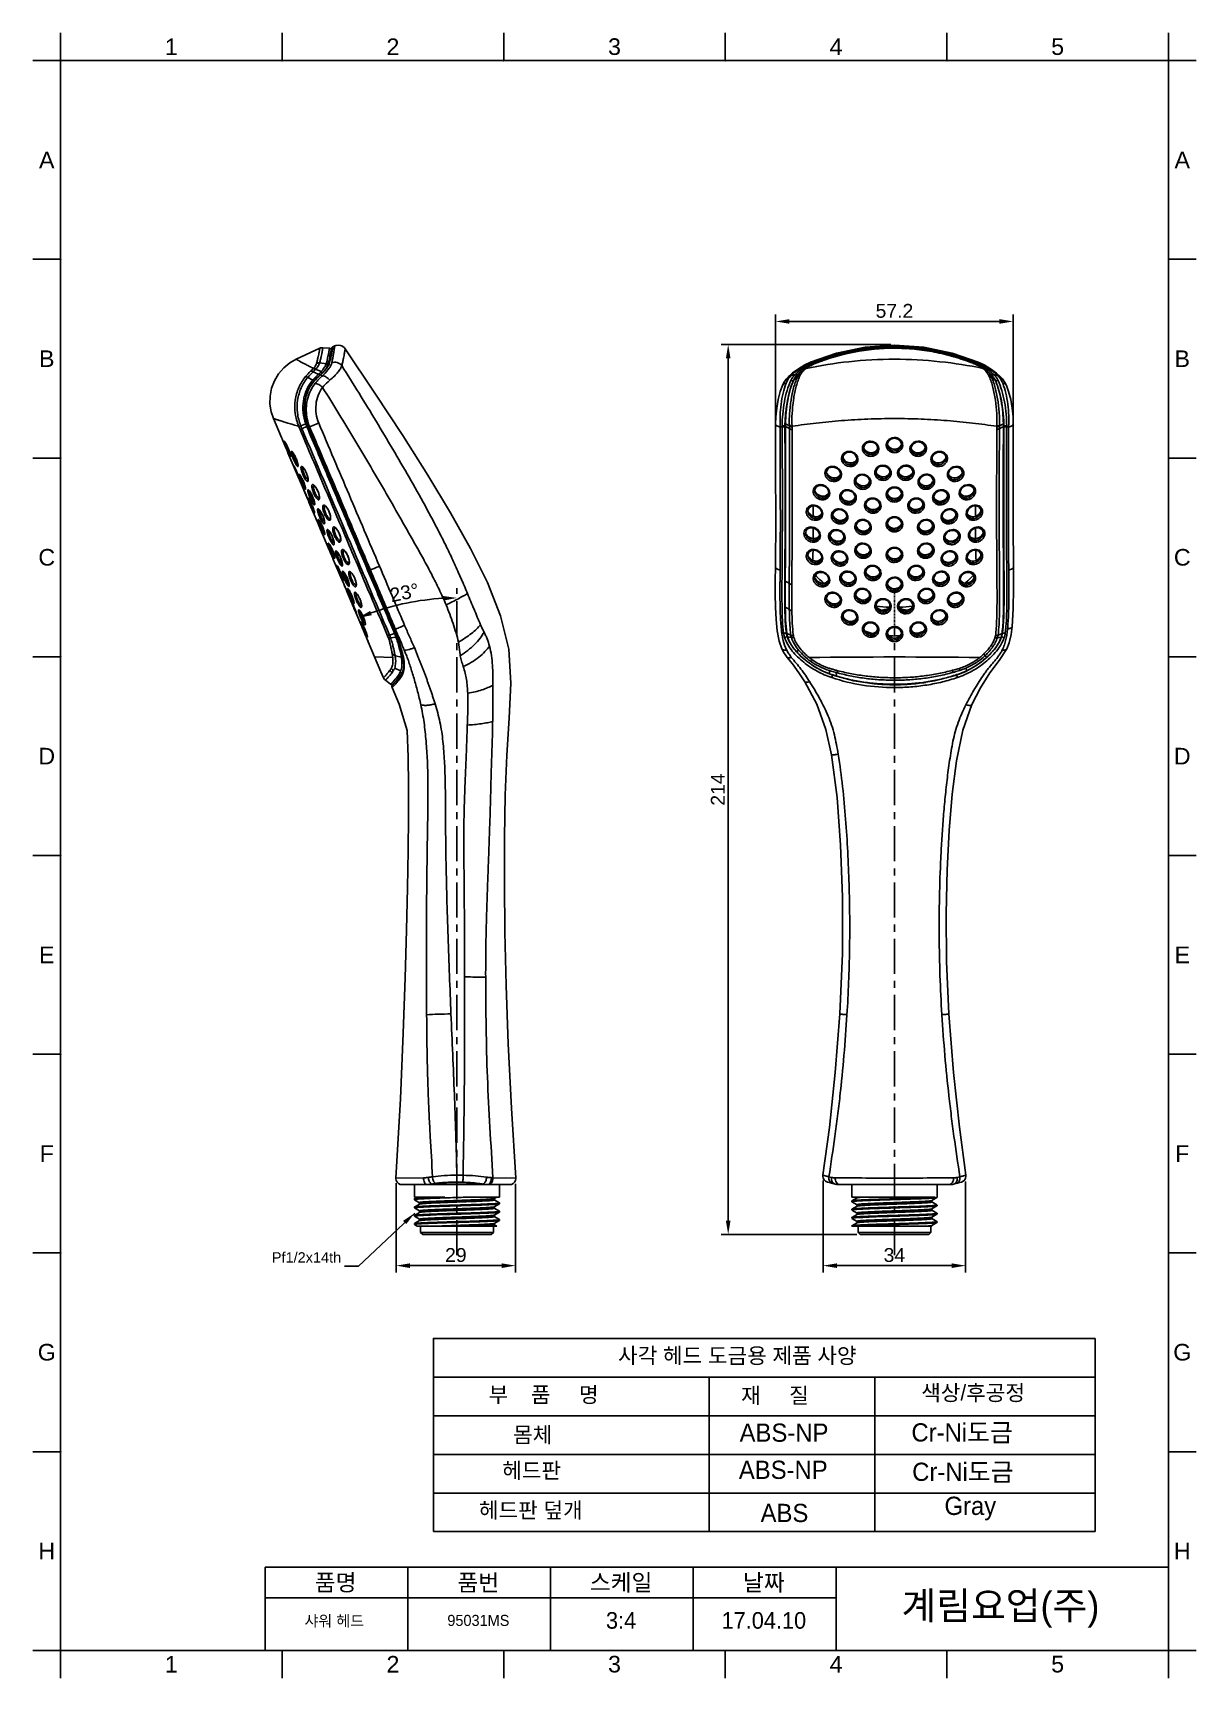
# Model space of a CAD drawing. Header units: millimetres. Extents: x 3631 to 3841, y 294 to 591.
import ezdxf

# ---------------------------------------------------------------- set-up
doc = ezdxf.new("R2010")
doc.units = ezdxf.units.MM
doc.header["$LTSCALE"] = 0.1
doc.linetypes.add('CENTER', pattern=[0.6, 0.375, -0.075, 0.075, -0.075])
doc.linetypes.add('CENTERX2', pattern=[101.6, 63.5, -12.7, 12.7, -12.7])
for name, color, linetype in [('CENTER', 1, 'CENTERX2'), ('DEFAULT_1', 7, 'CENTER'), ('DIM', 3, 'Continuous'), ('FORM', 7, 'Continuous'), ('Layer 1', 7, 'Continuous'), ('TEXT', 2, 'Continuous')]:
    doc.layers.add(name, color=color, linetype=linetype)
doc.styles.get("Standard").update_dxf_attribs({"font": 'arial.ttf'})
doc.dimstyles.new('ISO-25', dxfattribs={"dimtxt": 2.5, "dimasz": 2.5, "dimexe": 1.25, "dimexo": 0.625, "dimtad": 1, "dimlfac": 1.333333, "dimtxsty": 'Standard', "dimcen": 2.5, "dimadec": 0, "dimazin": 0, "dimtfac": 1, "dimtmove": 0, "dimatfit": 3, "dimfxl": 0, "dimarcsym": 0})

msp = doc.modelspace()

# ---------------------------------------------------------------- texts
at = {"layer": 'DIM', "insert": (3686.2495, 368.493), "char_height": 1.875, "attachment_point": 9}
msp.add_mtext('Pf1/2x14th', dxfattribs=at)
at = {"layer": 'FORM', "char_height": 3, "attachment_point": 5}
for s, width, insert in [('1', 40, (3655.5929, 588.0136)), ('2', 40, (3695.5929, 588.0136)), ('3', 40, (3735.5929, 588.0136)), ('4', 40, (3775.5929, 588.0136)), ('5', 40, (3815.5929, 588.0136)), ('A', 5, (3633.0929, 567.5761)), ('A', 5, (3838.0929, 567.5761)), ('B', 5, (3633.0929, 531.7011)), ('B', 5, (3838.0929, 531.7011)), ('C', 5, (3633.0929, 495.8261)), ('C', 5, (3838.0929, 495.8261)), ('D', 5, (3633.0929, 459.9511)), ('D', 5, (3838.0929, 459.9511)), ('E', 5, (3633.0929, 424.0761)), ('E', 5, (3838.0929, 424.0761)), ('F', 5, (3633.0929, 388.2011)), ('F', 5, (3838.0929, 388.2011)), ('G', 5, (3633.0929, 352.3261)), ('G', 5, (3838.0929, 352.3261)), ('H', 5, (3633.0929, 316.4511)), ('H', 5, (3838.0929, 316.4511)), ('1', 40, (3655.5929, 296.0136)), ('2', 40, (3695.5929, 296.0136)), ('3', 40, (3735.5929, 296.0136)), ('4', 40, (3775.5929, 296.0136)), ('5', 40, (3815.5929, 296.0136))]:
    msp.add_mtext_dynamic_manual_height_columns(s, width=width, gutter_width=12.5, heights=[0], dxfattribs=dict(at, insert=insert))
at = {"layer": 'Layer 1', "color": 7, "attachment_point": 7, "rotation": 0.000001}
for s, insert, char_height in [('\\fDotum|b0|i0|c0|p34;\\W1;사각 헤드 도금용 제품 사양', (3736.233, 350.013), 2.822615), ('\\fDotum|b0|i0|c0|p34;\\W1;부    품     명', (3712.8653, 342.9688), 2.822615), ('\\fDotum|b0|i0|c0|p34;\\W1;재     질', (3758.4497, 342.8334), 2.822615), ('\\fDotum|b0|i0|c0|p34;\\W1;색상/후공정', (3790.9615, 343.3075), 2.822615), ('\\fDotum|b0|i0|c0|p34;\\W1; 몸체', (3716.252, 335.7214), 2.822615), ('\\fDotum|b0|i0|c0|p34;\\W1;ABS-NP', (3758.1785, 336.1279), 3.293059), ('\\fDotum|b0|i0|c0|p34;\\W1;Cr-Ni도금', (3789.201, 335.9242), 3.293059), ('\\fDotum|b0|i0|c0|p34;\\W1; 헤드판', (3714.2874, 329.287), 2.822615), ('\\fDotum|b0|i0|c0|p34;\\W1;ABS-NP', (3758.0435, 329.4221), 3.293059), ('\\fDotum|b0|i0|c0|p34;\\W1;Cr-Ni도금', (3789.336, 328.8124), 3.293059), ('\\fDotum|b0|i0|c0|p34;\\W1; 헤드판 덮개', (3710.0883, 322.1069), 2.822615), ('\\fDotum|b0|i0|c0|p34;\\W1;ABS', (3761.972, 321.6329), 3.293059), ('\\fDotum|b0|i0|c0|p34;\\W1;Gray', (3795.1612, 321.9716), 3.293059)]:
    msp.add_mtext(s, dxfattribs=dict(at, insert=insert, char_height=char_height))
at = {"layer": 'TEXT', "linetype": 'CENTERX2', "attachment_point": 5}
for s, insert, char_height in [('{\\fHYGothic-Medium|b0|i0|c129|p18;품명}', (3685.2451, 310.6182), 3), ('{\\fHYGothic-Medium|b0|i0|c129|p18;품번}', (3711.0148, 310.6182), 3), ('{\\fHYGothic-Medium|b0|i0|c129|p18;스케일}', (3736.7846, 310.6182), 3), ('{\\fHYGothic-Medium|b0|i0|c129|p18;날짜}', (3762.5543, 310.6182), 3), ('{\\fHYGothic-Medium|b0|i0|c129|p18;계림요업(주)}', (3805.2672, 305.8431), 5), ('{\\fHYGothic-Medium|b0|i0|c129|p18;샤워 헤드}', (3685.0115, 303.7319), 2), ('{\\fHYGothic-Medium|b0|i0|c129|p18;95031MS}', (3711.0148, 303.9157), 2), ('{\\fHYGothic-Medium|b0|i0|c129|p18;3:4}', (3736.7846, 303.9073), 3), ('{\\fHYGothic-Medium|b0|i0|c129|p18;17.04.10}', (3762.5543, 303.9073), 3)]:
    msp.add_mtext_dynamic_manual_height_columns(s, width=60, gutter_width=12.5, heights=[0], dxfattribs=dict(at, insert=insert, char_height=char_height))

# ---------------------------------------------------------------- blocks, each defined once
blk = doc.blocks.new('*D72')
at = {"layer": 'Defpoints', "color": 0}
for p in [(3773.25, 383.97), (3798.98, 383.78), (3798.98, 367.97)]:
    blk.add_point(p, dxfattribs=at)
at = {"layer": 'DIM', "color": 0, "lineweight": -2}
for p, q in [((3773.25, 383.34), (3773.25, 366.72)), ((3798.98, 383.16), (3798.98, 366.72)), ((3775.75, 367.97), (3796.48, 367.97))]:
    blk.add_line(p, q, dxfattribs=at)
at = {"layer": 'DIM', "color": 0}
for points in [[(3775.75, 368.39), (3775.75, 367.55), (3773.25, 367.97)], [(3796.48, 368.39), (3796.48, 367.55), (3798.98, 367.97)]]:
    blk.add_solid(points, dxfattribs=at)
at = {"layer": 'DIM', "color": 0, "insert": (3786.12, 369.87), "char_height": 2.5, "attachment_point": 5}
blk.add_mtext('34', dxfattribs=at)
blk = doc.blocks.new('*D73')
at = {"layer": 'Defpoints', "color": 0}
for p in [(3696.17, 383.52), (3717.72, 383.36), (3717.72, 367.97)]:
    blk.add_point(p, dxfattribs=at)
at = {"layer": 'DIM', "color": 0, "lineweight": -2}
for p, q in [((3696.17, 382.89), (3696.17, 366.72)), ((3717.72, 382.73), (3717.72, 366.72)), ((3698.67, 367.97), (3715.22, 367.97))]:
    blk.add_line(p, q, dxfattribs=at)
at = {"layer": 'DIM', "color": 0}
for points in [[(3698.67, 368.39), (3698.67, 367.55), (3696.17, 367.97)], [(3715.22, 368.39), (3715.22, 367.55), (3717.72, 367.97)]]:
    blk.add_solid(points, dxfattribs=at)
at = {"layer": 'DIM', "color": 0, "insert": (3706.95, 369.87), "char_height": 2.5, "attachment_point": 5}
blk.add_mtext('29', dxfattribs=at)
blk = doc.blocks.new('*D74')
at = {"layer": 'Defpoints', "color": 0}
for p in [(3786.12, 534.25), (3756.12, 373.59), (3779.94, 373.59)]:
    blk.add_point(p, dxfattribs=at)
at = {"layer": 'DIM', "color": 0, "lineweight": -2}
for p, q in [((3785.49, 534.25), (3754.87, 534.25)), ((3756.12, 531.75), (3756.12, 376.09)), ((3779.32, 373.59), (3754.87, 373.59))]:
    blk.add_line(p, q, dxfattribs=at)
at = {"layer": 'DIM', "color": 0}
for points in [[(3755.7, 531.75), (3756.54, 531.75), (3756.12, 534.25)], [(3755.7, 376.09), (3756.54, 376.09), (3756.12, 373.59)]]:
    blk.add_solid(points, dxfattribs=at)
at = {"layer": 'DIM', "color": 0, "insert": (3754.24, 453.92), "char_height": 2.5, "attachment_point": 5, "rotation": 90}
blk.add_mtext('214', dxfattribs=at)
blk = doc.blocks.new('*D75')
at = {"layer": 'Defpoints', "color": 0}
for p in [(3807.59, 538.42), (3764.67, 519.87), (3807.59, 519.91)]:
    blk.add_point(p, dxfattribs=at)
at = {"layer": 'DIM', "color": 0, "lineweight": -2}
for p, q in [((3764.67, 520.49), (3764.67, 539.67)), ((3767.17, 538.42), (3805.09, 538.42)), ((3807.59, 520.54), (3807.59, 539.67))]:
    blk.add_line(p, q, dxfattribs=at)
at = {"layer": 'DIM', "color": 0}
for points in [[(3767.17, 538.84), (3767.17, 538.01), (3764.67, 538.42)], [(3805.09, 538.84), (3805.09, 538.01), (3807.59, 538.42)]]:
    blk.add_solid(points, dxfattribs=at)
at = {"layer": 'DIM', "color": 0, "insert": (3786.13, 540.32), "char_height": 2.5, "attachment_point": 5}
blk.add_mtext('57.2', dxfattribs=at)
blk = doc.blocks.new('*D76')
at = {"layer": 'Defpoints', "color": 0}
for p in [(3674.02, 520.89), (3707.16, 490.29), (3701.06, 488.1), (3692.29, 477.85), (3707.16, 369.84)]:
    blk.add_point(p, dxfattribs=at)
at = {"layer": 'DIM', "color": 0, "lineweight": -2}
blk.add_arc((3707.16, 442.82), 45.69, 93.1357, 109.8649, dxfattribs=at)
at = {"layer": 'DIM', "color": 0}
for points in [[(3704.65, 488.86), (3704.67, 488.03), (3707.16, 488.51)], [(3691.78, 485.4), (3691.48, 486.18), (3689.3, 484.88)]]:
    blk.add_solid(points, dxfattribs=at)
at = {"layer": 'DIM', "color": 0, "insert": (3697.67, 489.46), "char_height": 2.5, "attachment_point": 5, "rotation": 11.5003}
blk.add_mtext('23°', dxfattribs=at)

# ---------------------------------------------------------------- dimensions: what is measured, and where the dimension line sits
at = {"layer": 'DIM'}
for base, p1, p2, text, picture, middle in [((3807.5874, 538.4225), (3764.6724, 519.8682), (3807.5874, 519.9103), '57.2', '*D75', (3786.1299, 540.3239)), ((3717.7238, 367.9697), (3696.1714, 383.5183), (3717.7238, 383.3583), '29', '*D73', (3706.9476, 369.8711)), ((3798.9839, 367.9697), (3773.2467, 383.9656), (3798.9839, 383.7827), '34', '*D72', (3786.1153, 369.872))]:
    dim = msp.add_linear_dim(base=base, p1=p1, p2=p2, text=text, dimstyle='ISO-25', dxfattribs=at)
    dim.commit()
    dim.dimension.update_dxf_attribs({"geometry": picture, "text_midpoint": middle})
dim = msp.add_linear_dim(base=(3756.1184, 373.5925), p1=(3786.1197, 534.2513), p2=(3779.944, 373.5925), angle=90, text='214', dimstyle='ISO-25', dxfattribs=at)
dim.commit()
dim.dimension.update_dxf_attribs({"geometry": '*D74', "text_midpoint": (3754.2383, 453.9219)})
dim = msp.add_angular_dim_2l(base=(3701.0605, 488.1023), line1=((3707.1555, 369.8425), (3707.1555, 490.2939)), line2=((3692.2867, 477.8526), (3674.0183, 520.889)), dimstyle='ISO-25', dxfattribs=at)
dim.commit()
dim.dimension.update_dxf_attribs({"geometry": '*D76', "text_midpoint": (3697.6677, 489.4576)})

# ---------------------------------------------------------------- linework, layer by layer
at = {"color": 7, "linetype": 'Continuous'}
for p, q in [((3682.3923, 533.5825), (3678.1251, 531.5926)), ((3684.1356, 533.6061), (3682.9397, 533.6845)), ((3684.2824, 532.2448), (3683.9424, 530.7509)), ((3684.4708, 533.2289), (3684.2824, 532.2448)), ((3684.4846, 533.3182), (3684.449, 533.3944)), ((3684.5213, 533.5562), (3684.4708, 533.2289)), ((3684.7348, 533.8473), (3684.687, 533.5271)), ((3685.0919, 534.0138), (3684.7346, 533.8472)), ((3685.0456, 533.6769), (3685.0932, 534.0144)), ((3775.6946, 532.7138), (3771.0038, 531.0665)), ((3775.7084, 532.2504), (3771.8461, 530.9386)), ((3682.6593, 529.3884), (3681.6242, 529.781)), ((3682.4283, 528.772), (3682.1418, 528.5062)), ((3682.3416, 529.0555), (3682.3269, 529.0404)), ((3683.5557, 530.7942), (3682.3666, 530.9333)), ((3682.4282, 528.772), (3682.5177, 528.8534)), ((3683.0213, 529.3442), (3682.5177, 528.8534)), ((3682.5476, 528.8205), (3682.5328, 528.8071)), ((3682.5328, 528.8071), (3682.6489, 528.7498)), ((3682.6489, 528.7498), (3682.7665, 528.6919)), ((3682.7665, 528.6919), (3682.8857, 528.6333)), ((3683.8724, 530.5616), (3683.8652, 530.5772)), ((3767.7313, 529.1224), (3766.977, 528.4431)), ((3768.7906, 529.8922), (3767.7313, 529.1224)), ((3768.8221, 528.9831), (3768.7129, 528.8716)), ((3768.7186, 528.8772), (3768.7229, 528.8811)), ((3768.7223, 528.8805), (3769.0771, 529.1831)), ((3768.8641, 529.0224), (3768.8221, 528.9831)), ((3769.0771, 529.1831), (3769.256, 529.336)), ((3769.5812, 529.6493), (3769.0841, 529.2245)), ((3769.5865, 529.6531), (3769.5816, 529.6489)), ((3769.7577, 529.7925), (3769.7533, 529.7891)), ((3770.4807, 530.2701), (3769.9162, 529.907)), ((3771.0037, 531.0665), (3771.0038, 531.0665)), ((3771.8464, 530.9389), (3771.8461, 530.9387)), ((3800.4116, 530.9404), (3800.4118, 530.9403)), ((3801.2538, 531.0689), (3801.2537, 531.069)), ((3802.5019, 529.7936), (3802.5063, 529.7902)), ((3803.0156, 529.3621), (3802.6458, 529.6777)), ((3802.975, 529.3882), (3803.1703, 529.2293)), ((3803.1819, 529.1845), (3803.0044, 529.3359)), ((3803.1751, 529.2258), (3803.0156, 529.3621)), ((3803.1703, 529.2293), (3803.1747, 529.2255)), ((3803.3605, 529.0318), (3803.1819, 529.1845)), ((3803.5388, 528.8796), (3803.3605, 529.0318)), ((3803.4329, 528.9885), (3803.3942, 529.0246)), ((3803.5461, 528.8731), (3803.4329, 528.9885)), ((3803.5362, 528.8826), (3803.5404, 528.8788)), ((3803.8362, 528.5688), (3803.5401, 528.8785)), ((3805.2819, 528.4448), (3804.5431, 529.1114)), ((3681.1233, 527.8278), (3680.2208, 528.3185)), ((3681.6873, 528.0503), (3681.4114, 527.7513)), ((3681.4114, 527.7513), (3681.4115, 527.7515)), ((3682.1418, 528.5062), (3681.6873, 528.0503)), ((3766.1758, 527.3828), (3765.9217, 526.863)), ((3765.9217, 526.863), (3765.9218, 526.8633)), ((3766.6091, 528.0297), (3766.1758, 527.3828)), ((3766.9773, 528.4435), (3766.6091, 528.0297)), ((3766.977, 528.4431), (3766.9773, 528.4435)), ((3767.9103, 527.7725), (3767.9105, 527.7728)), ((3768.1096, 528.139), (3767.9105, 527.7728)), ((3767.9105, 527.7728), (3767.9557, 527.8289)), ((3768.5824, 528.3189), (3767.9554, 527.8283)), ((3804.3045, 527.8278), (3803.6773, 528.3185)), ((3804.3042, 527.8284), (3804.3495, 527.7722)), ((3804.3495, 527.7722), (3804.3497, 527.7718)), ((3805.2819, 528.4448), (3805.2815, 528.4451)), ((3806.3384, 526.8614), (3806.0744, 527.3996)), ((3806.3383, 526.8614), (3806.3382, 526.8616)), ((3674.0183, 520.889), (3675.4722, 517.4638)), ((3679.8584, 519.9275), (3678.9566, 519.5535)), ((3679.8584, 519.9274), (3680.0355, 519.4466)), ((3766.3879, 520.0061), (3766.3856, 519.9104)), ((3767.1693, 519.5516), (3766.4596, 519.9256)), ((3805.7961, 519.9275), (3805.0863, 519.5535)), ((3805.8701, 519.9125), (3805.8679, 520.008)), ((3675.4723, 517.4639), (3675.4857, 517.4347)), ((3675.5048, 517.3929), (3675.4723, 517.4639)), ((3678.6121, 519.4014), (3678.8173, 518.918)), ((3680.0355, 519.4466), (3680.0864, 519.3263)), ((3680.2585, 519.5505), (3680.3119, 519.4218)), ((3680.5502, 519.3761), (3680.3451, 519.4355)), ((3766.378, 519.6365), (3766.3641, 519.6248)), ((3766.3748, 519.5337), (3766.3748, 519.5313)), ((3766.4499, 519.4442), (3766.4537, 519.6066)), ((3766.4721, 512.9853), (3766.4499, 519.4442)), ((3767.1725, 519.0705), (3766.4502, 519.444)), ((3767.1725, 519.0705), (3767.1777, 517.3276)), ((3767.1777, 517.3276), (3767.1929, 512.9854)), ((3767.6465, 518.9153), (3767.6462, 519.3994)), ((3804.6094, 519.4014), (3804.6091, 518.918)), ((3805.0647, 512.986), (3805.078, 517.3277)), ((3805.078, 517.3277), (3805.083, 519.0712)), ((3805.8057, 519.4466), (3805.7858, 513.0018)), ((3805.802, 519.6089), (3805.8057, 519.4466)), ((3805.8555, 511.2725), (3805.8808, 519.5335)), ((3805.8776, 519.6388), (3805.8915, 519.6271)), ((3805.8808, 519.5336), (3805.8808, 519.536)), ((3805.8917, 519.536), (3805.8916, 519.5074)), ((3676.0511, 516.7064), (3676.0507, 516.7065)), ((3676.0791, 516.0913), (3676.2262, 515.7411)), ((3676.5569, 514.9232), (3676.6297, 514.7374)), ((3676.5913, 514.8356), (3676.5937, 514.8299)), ((3676.6049, 514.8014), (3676.5937, 514.8299)), ((3676.6322, 514.7316), (3676.6207, 514.7609)), ((3676.6297, 514.7374), (3676.633, 514.7295)), ((3676.633, 514.7295), (3676.6322, 514.7316)), ((3676.6329, 514.7293), (3679.2559, 508.5502)), ((3677.4252, 514.8429), (3677.4236, 514.8437)), ((3780.6917, 515.3682), (3780.6069, 515.5581)), ((3780.6246, 515.3471), (3780.6233, 515.3528)), ((3782.3184, 514.7652), (3781.9501, 514.7089)), ((3781.9915, 514.3723), (3782.0004, 514.6913)), ((3782.5678, 514.8653), (3782.3184, 514.7652)), ((3782.5514, 514.8418), (3782.5678, 514.8653)), ((3782.7442, 514.9771), (3782.5678, 514.8653)), ((3782.9656, 515.1942), (3782.7442, 514.9771)), ((3783.1028, 515.4273), (3782.9656, 515.1942)), ((3783.0885, 515.2486), (3783.0898, 515.2545)), ((3784.9761, 515.9652), (3784.8809, 516.169)), ((3784.8965, 515.966), (3784.8984, 515.958)), ((3786.6214, 515.4541), (3786.2541, 515.3747)), ((3786.2646, 515.0386), (3786.2741, 515.3572)), ((3786.866, 515.5685), (3786.6214, 515.4541)), ((3786.8563, 515.5486), (3786.866, 515.5685)), ((3787.3791, 516.1426), (3787.2509, 515.9138)), ((3787.3647, 515.9612), (3787.3653, 515.9638)), ((3789.2586, 515.2455), (3789.159, 515.4448)), ((3789.1731, 515.2547), (3789.1737, 515.2524)), ((3790.3407, 514.7079), (3790.0979, 514.7292)), ((3790.2715, 514.3725), (3790.2626, 514.6916)), ((3790.5838, 514.7281), (3790.3407, 514.7079)), ((3790.3518, 514.6893), (3790.3407, 514.7079)), ((3791.6409, 515.3527), (3791.6401, 515.3492)), ((3677.7678, 512.2679), (3677.7947, 512.2178)), ((3679.2707, 512.1303), (3679.2699, 512.1305)), ((3773.9431, 510.9493), (3773.8813, 511.1003)), ((3773.8978, 510.8895), (3773.8976, 510.8904)), ((3774.1607, 510.6599), (3773.9431, 510.9493)), ((3774.5691, 512.0605), (3774.5691, 512.0605)), ((3776.9244, 513.5962), (3776.8513, 513.7675)), ((3776.8683, 513.5569), (3776.8677, 513.5593)), ((3778.5304, 512.908), (3778.1608, 512.8742)), ((3778.2371, 512.5317), (3778.2456, 512.8534)), ((3778.7854, 512.9942), (3778.5304, 512.908)), ((3778.7622, 512.9677), (3778.7854, 512.9942)), ((3778.9706, 513.0998), (3778.7854, 512.9942)), ((3779.1981, 513.308), (3778.9706, 513.0998)), ((3779.3436, 513.544), (3779.1981, 513.308)), ((3779.3293, 513.3667), (3779.3312, 513.3752)), ((3782.9176, 510.989), (3782.8252, 511.1838)), ((3782.8398, 510.9908), (3782.8408, 510.9865)), ((3785.3083, 510.9383), (3785.3093, 510.9426)), ((3787.0368, 510.937), (3786.938, 511.1445)), ((3786.9537, 510.9426), (3786.9559, 510.9331)), ((3789.4365, 511.1689), (3789.313, 510.9433)), ((3789.4219, 510.9855), (3789.4222, 510.9867)), ((3793.0176, 513.3687), (3792.9186, 513.563)), ((3792.9342, 513.3676), (3792.9323, 513.3756)), ((3794.1045, 512.8738), (3793.8571, 512.8854)), ((3794.0259, 512.5321), (3794.0174, 512.8538)), ((3794.3526, 512.9055), (3794.1045, 512.8738)), ((3794.1247, 512.8558), (3794.1045, 512.8738)), ((3795.3968, 513.5593), (3795.396, 513.556)), ((3797.2047, 512.1239), (3797.4384, 512.1179)), ((3798.1774, 511.7368), (3798.3279, 511.4756)), ((3798.3919, 511.1018), (3798.2331, 510.8164)), ((3798.3279, 511.4756), (3798.3908, 511.1797)), ((3798.3908, 511.1797), (3798.3664, 510.8877)), ((3798.3669, 510.8896), (3798.3664, 510.8877)), ((3805.7858, 513.0018), (3805.7857, 512.9856)), ((3678.7318, 510.0102), (3678.7555, 509.9356)), ((3678.7764, 509.8641), (3678.7866, 509.8354)), ((3678.7869, 509.8218), (3678.7883, 509.8146)), ((3679.2561, 508.5502), (3679.2595, 508.5425)), ((3679.2885, 508.4794), (3679.2561, 508.5502)), ((3679.2595, 508.5425), (3679.3417, 508.363)), ((3679.8125, 508.3291), (3679.8155, 508.3001)), ((3679.8155, 508.3001), (3679.8156, 508.2991)), ((3679.8156, 508.2991), (3679.8165, 508.2774)), ((3679.8156, 508.2991), (3679.8346, 508.2289)), ((3772.4416, 508.7643), (3772.4415, 508.7643)), ((3775.5283, 510.1893), (3775.1574, 510.1753)), ((3775.268, 509.8233), (3775.2762, 510.1486)), ((3775.7891, 510.2629), (3775.5283, 510.1893)), ((3775.7596, 510.2342), (3775.7891, 510.2629)), ((3776.3696, 510.8013), (3776.2166, 510.5632)), ((3779.2401, 509.4298), (3779.1577, 509.6118)), ((3779.1743, 509.4094), (3779.1728, 509.4161)), ((3780.2849, 508.7645), (3780.0495, 508.8176)), ((3780.2735, 508.4272), (3780.2628, 508.7494)), ((3780.2738, 508.7477), (3780.2849, 508.7645)), ((3781.6397, 509.2777), (3781.6407, 509.2822)), ((3783.9796, 510.3735), (3783.7425, 510.4138)), ((3783.9416, 510.0408), (3783.9317, 510.3602)), ((3783.9764, 510.3555), (3783.9796, 510.3735)), ((3788.3214, 510.0409), (3788.3313, 510.3603)), ((3788.9333, 510.5899), (3788.6907, 510.4689)), ((3788.9266, 510.5718), (3788.9333, 510.5899)), ((3790.7087, 509.274), (3790.6067, 509.483)), ((3790.6223, 509.2824), (3790.6252, 509.2701)), ((3791.9895, 508.4275), (3792.0002, 508.7497)), ((3792.3772, 508.8794), (3792.0096, 508.7705)), ((3792.6171, 509.0118), (3792.3772, 508.8794)), ((3792.6151, 508.9971), (3792.6171, 509.0118)), ((3793.104, 509.6134), (3793.0298, 509.443)), ((3793.0889, 509.4118), (3793.0885, 509.4098)), ((3795.9893, 510.6345), (3795.8906, 510.8264)), ((3797.0772, 510.1728), (3796.8252, 510.1768)), ((3796.995, 509.8239), (3796.9868, 510.1492)), ((3797.3325, 510.2141), (3797.0772, 510.1728)), ((3797.1048, 510.1555), (3797.0772, 510.1728)), ((3799.3202, 508.8228), (3799.5675, 508.8197)), ((3800.2983, 508.4435), (3800.4419, 508.1862)), ((3800.4419, 508.1862), (3800.4996, 507.8946)), ((3800.4996, 507.8946), (3800.4743, 507.6131)), ((3680.3779, 505.9154), (3680.3393, 506.0135)), ((3680.3646, 506.4506), (3680.364, 506.4511)), ((3680.3647, 506.4506), (3680.3646, 506.4506)), ((3680.3755, 505.9211), (3680.3779, 505.9154)), ((3680.3871, 505.8915), (3680.4149, 505.8206)), ((3680.4159, 505.8179), (3680.4049, 505.8464)), ((3680.4149, 505.8206), (3680.4159, 505.8179)), ((3680.4156, 505.8182), (3681.5407, 503.1678)), ((3681.4518, 505.5894), (3681.4526, 505.5342)), ((3766.4053, 503.724), (3766.4064, 505.2532)), ((3771.1762, 505.0647), (3771.1762, 505.0647)), ((3771.4782, 505.1172), (3771.4785, 505.0687)), ((3771.8259, 507.6949), (3771.7732, 507.828)), ((3771.79, 507.6154), (3771.7891, 507.6192)), ((3772.0379, 507.4019), (3771.8259, 507.6949)), ((3773.3922, 506.8813), (3773.0203, 506.8831)), ((3773.1602, 506.5208), (3773.1681, 506.8496)), ((3773.658, 506.9445), (3773.3922, 506.8813)), ((3773.6234, 506.9145), (3773.658, 506.9445)), ((3773.8599, 507.0395), (3773.658, 506.9445)), ((3774.0987, 507.234), (3773.8599, 507.0395)), ((3774.2632, 507.4813), (3774.0987, 507.234)), ((3776.606, 506.6717), (3776.5325, 506.8405)), ((3776.5497, 506.6339), (3776.5476, 506.643)), ((3777.6375, 505.969), (3777.4022, 506.0322)), ((3777.6468, 505.6251), (3777.6355, 505.9507)), ((3778.8186, 506.3096), (3778.5576, 506.1099)), ((3779.0061, 506.5691), (3778.8186, 506.3096)), ((3779.0255, 506.6214), (3779.0061, 506.5691)), ((3779.0128, 506.4411), (3779.0138, 506.4455)), ((3781.0729, 505.1025), (3780.987, 505.2939)), ((3781.0048, 505.0829), (3781.0035, 505.0889)), ((3783.3468, 504.9395), (3783.126, 504.7215)), ((3783.4831, 505.1721), (3783.3468, 504.9395)), ((3783.4688, 504.9933), (3783.4701, 504.999)), ((3784.9762, 507.0505), (3784.8809, 507.2545)), ((3784.8965, 507.0515), (3784.8984, 507.0435)), ((3786.6215, 506.5396), (3786.2542, 506.4601)), ((3786.2646, 506.124), (3786.2741, 506.4427)), ((3786.866, 506.654), (3786.6215, 506.5396)), ((3786.8563, 506.6341), (3786.866, 506.654)), ((3787.3791, 507.228), (3787.2509, 506.9994)), ((3787.3647, 507.0466), (3787.3653, 507.0493)), ((3788.8781, 504.99), (3788.7787, 505.1894)), ((3788.7928, 504.9991), (3788.7933, 504.9972)), ((3791.2607, 505.0888), (3791.2599, 505.0852)), ((3793.3363, 506.4391), (3793.2339, 506.6459)), ((3793.2492, 506.4458), (3793.2525, 506.4316)), ((3794.0501, 507.7956), (3794.2601, 507.8631)), ((3794.6161, 505.6256), (3794.6275, 505.9511)), ((3795.0135, 506.0959), (3794.6453, 505.9741)), ((3795.2519, 506.2361), (3795.0135, 506.0959)), ((3795.2531, 506.2237), (3795.2519, 506.2361)), ((3795.729, 506.8406), (3795.6613, 506.681)), ((3795.7136, 506.6369), (3795.7131, 506.6345)), ((3798.0986, 507.3143), (3797.9989, 507.5072)), ((3799.1028, 506.5215), (3799.0948, 506.8503)), ((3799.4488, 506.9257), (3799.187, 506.8767)), ((3799.2201, 506.8601), (3799.187, 506.8767)), ((3800.4997, 507.8336), (3800.3484, 507.5552)), ((3800.4749, 507.6156), (3800.4743, 507.6131)), ((3800.5826, 505.1209), (3800.8343, 505.1191)), ((3800.784, 505.1361), (3800.7842, 505.1686)), ((3681.5411, 503.1672), (3681.5448, 503.1587)), ((3681.5428, 503.1633), (3681.5411, 503.1671)), ((3681.5506, 503.1462), (3681.5428, 503.1633)), ((3681.5448, 503.1587), (3681.6668, 502.8921)), ((3681.5448, 503.1587), (3681.5467, 503.1545)), ((3681.5492, 503.1495), (3681.5524, 503.1425)), ((3681.5532, 503.1403), (3681.5506, 503.1462)), ((3681.5524, 503.1425), (3681.5542, 503.1386)), ((3681.7463, 502.7154), (3681.8831, 502.4078)), ((3681.8831, 502.4078), (3682.0367, 502.0556)), ((3682.2337, 502.5586), (3682.2322, 502.5596)), ((3683.2452, 502.1131), (3683.2449, 502.1112)), ((3683.2478, 502.1585), (3683.2452, 502.1131)), ((3684.2721, 502.8179), (3684.2832, 502.8215)), ((3770.5679, 504.021), (3770.5205, 504.1472)), ((3770.5375, 503.9291), (3770.5362, 503.9352)), ((3770.7764, 503.7262), (3770.5679, 504.021)), ((3772.1227, 503.1755), (3771.7501, 503.187)), ((3771.9073, 502.8171), (3771.9151, 503.1485)), ((3772.3918, 503.2324), (3772.1227, 503.1755)), ((3772.354, 503.2018), (3772.3918, 503.2324)), ((3772.5989, 503.3246), (3772.3918, 503.2324)), ((3772.8409, 503.5158), (3772.5989, 503.3246)), ((3773.0071, 503.7612), (3772.8409, 503.5158)), ((3775.0904, 503.2593), (3775.0226, 503.4188)), ((3775.04, 503.2099), (3775.0376, 503.2207)), ((3775.2951, 502.9876), (3775.0904, 503.2593)), ((3776.1138, 502.5345), (3775.8782, 502.6038)), ((3776.364, 502.5046), (3776.1138, 502.5345)), ((3776.1357, 502.1855), (3776.124, 502.5135)), ((3777.5138, 503.1611), (3777.4941, 503.1085)), ((3777.5014, 502.9809), (3777.5024, 502.9853)), ((3782.7013, 504.5076), (3782.3331, 504.4493)), ((3782.3715, 504.1129), (3782.3804, 504.4318)), ((3782.9502, 504.6091), (3782.7013, 504.5076)), ((3782.9345, 504.5858), (3782.9502, 504.6091)), ((3783.126, 504.7215), (3782.9502, 504.6091)), ((3789.9594, 504.448), (3789.717, 504.4704)), ((3789.8915, 504.1131), (3789.8826, 504.432)), ((3789.9697, 504.4295), (3789.9594, 504.448)), ((3794.8469, 502.982), (3794.7455, 503.1858)), ((3794.7606, 502.9857), (3794.7642, 502.9704)), ((3795.5668, 504.3483), (3795.7773, 504.4181)), ((3796.1272, 502.186), (3796.139, 502.514)), ((3796.5291, 502.6675), (3796.1601, 502.5383)), ((3796.7669, 502.8121), (3796.5291, 502.6675)), ((3796.9545, 502.9755), (3796.7669, 502.8121)), ((3796.7699, 502.8012), (3796.7669, 502.8121)), ((3797.172, 503.2606), (3796.9545, 502.9755)), ((3797.2389, 503.4188), (3797.172, 503.2606)), ((3797.2235, 503.2141), (3797.2227, 503.2106)), ((3799.3514, 503.6012), (3799.2535, 503.7905)), ((3800.4393, 503.1773), (3800.1805, 503.1724)), ((3800.3557, 502.8179), (3800.3478, 503.1492)), ((3800.7052, 503.231), (3800.4393, 503.1773)), ((3800.4758, 503.1612), (3800.4393, 503.1773)), ((3801.5612, 504.7424), (3801.6996, 504.4858)), ((3801.7516, 504.1502), (3801.6049, 503.8766)), ((3801.6996, 504.4858), (3801.7528, 504.1953)), ((3801.7528, 504.1953), (3801.7269, 503.9271)), ((3801.7274, 503.9295), (3801.7269, 503.9271)), ((3804.5772, 503.5372), (3804.5771, 503.6426)), ((3682.483, 500.9851), (3682.6168, 500.6496)), ((3682.5912, 500.7143), (3682.5997, 500.6926)), ((3682.6168, 500.6496), (3682.7016, 500.4331)), ((3682.6964, 500.4465), (3682.6603, 500.539)), ((3682.6908, 500.4604), (3682.6892, 500.4644)), ((3682.6936, 500.4531), (3682.6908, 500.4604)), ((3682.7015, 500.4332), (3682.6964, 500.4465)), ((3682.701, 500.4341), (3683.8859, 497.6424)), ((3687.9275, 501.4862), (3690.1855, 496.1645)), ((3766.4024, 499.8655), (3766.3439, 491.4176)), ((3770.1509, 500.082), (3770.1054, 500.2036)), ((3770.1225, 499.9857), (3770.121, 499.9924)), ((3770.3581, 499.7865), (3770.1509, 500.082)), ((3770.7574, 501.1176), (3770.7573, 501.1176)), ((3771.7011, 499.2255), (3771.3284, 499.2403)), ((3771.4918, 498.8676), (3771.4996, 499.1998)), ((3771.9713, 499.2801), (3771.7011, 499.2255)), ((3771.9324, 499.2493), (3771.9713, 499.2801)), ((3772.1803, 499.3712), (3771.9713, 499.2801)), ((3772.4235, 499.5611), (3772.1803, 499.3712)), ((3772.5904, 499.806), (3772.4235, 499.5611)), ((3772.5747, 499.6361), (3772.5721, 499.6244)), ((3774.6005, 499.5128), (3774.5343, 499.6694)), ((3774.5519, 499.4597), (3774.5494, 499.471)), ((3774.804, 499.2402), (3774.6005, 499.5128)), ((3777.025, 499.3992), (3777.0054, 499.3468)), ((3777.0126, 499.219), (3777.0136, 499.2234)), ((3779.3177, 501.2572), (3779.2372, 501.4406)), ((3779.2546, 501.2297), (3779.2536, 501.2343)), ((3780.9375, 500.6228), (3780.5687, 500.5745)), ((3780.6221, 500.2365), (3780.6308, 500.5562)), ((3781.1888, 500.7181), (3780.9375, 500.6228)), ((3781.17, 500.6934), (3781.1888, 500.7181)), ((3781.3682, 500.8277), (3781.1888, 500.7181)), ((3781.5917, 501.0415), (3781.3682, 500.8277)), ((3781.7318, 501.2757), (3781.5917, 501.0415)), ((3781.7176, 501.0978), (3781.7192, 501.1047)), ((3784.9785, 501.6607), (3784.8827, 501.8587)), ((3784.8972, 501.6666), (3784.8977, 501.6643)), ((3786.0489, 501.0713), (3785.8102, 501.1051)), ((3785.9984, 500.7391), (3785.9889, 501.0577)), ((3786.0503, 501.0529), (3786.0489, 501.0713)), ((3787.3656, 501.6627), (3787.3664, 501.6666)), ((3790.6297, 501.096), (3790.5302, 501.2936)), ((3790.5455, 501.0998), (3790.5443, 501.105)), ((3791.7142, 500.5741), (3791.4698, 500.5918)), ((3791.6408, 500.2368), (3791.6321, 500.5565)), ((3791.9587, 500.5985), (3791.7142, 500.5741)), ((3791.7286, 500.5557), (3791.7142, 500.5741)), ((3793.0107, 501.2342), (3793.0099, 501.2307)), ((3795.3354, 499.2211), (3795.2343, 499.4239)), ((3795.2493, 499.2238), (3795.2531, 499.2082)), ((3796.0569, 500.5907), (3796.2675, 500.6612)), ((3797.2569, 499.062), (3797.0193, 498.9159)), ((3797.2605, 499.0517), (3797.2569, 499.062)), ((3797.7271, 499.6587), (3797.6234, 499.4514)), ((3797.7116, 499.4642), (3797.7108, 499.4604)), ((3799.7667, 499.6486), (3799.6694, 499.8368)), ((3800.8551, 499.2293), (3800.5952, 499.2232)), ((3800.7711, 498.8684), (3800.7634, 499.2006)), ((3801.1224, 499.2846), (3800.8551, 499.2293)), ((3800.8927, 499.2133), (3800.8551, 499.2293)), ((3800.9999, 501.1726), (3801.2534, 501.1715)), ((3801.9785, 500.796), (3802.1156, 500.5402)), ((3802.1665, 500.2078), (3802.0215, 499.936)), ((3802.1156, 500.5402), (3802.1679, 500.2506)), ((3802.1679, 500.2506), (3802.1419, 499.9836)), ((3802.1425, 499.986), (3802.1419, 499.9836)), ((3683.8861, 497.6424), (3683.8895, 497.6345)), ((3683.9186, 497.5715), (3683.8861, 497.6424)), ((3683.8895, 497.6345), (3683.9818, 497.4329)), ((3683.9717, 497.455), (3684.0815, 497.2124)), ((3684.0467, 498.2855), (3684.0453, 498.2865)), ((3684.4755, 496.3111), (3684.6402, 495.9188)), ((3684.9568, 498.3618), (3684.9552, 498.3532)), ((3684.9571, 498.364), (3684.9568, 498.3618)), ((3684.9607, 498.4128), (3684.9571, 498.364)), ((3685.4547, 496.8744), (3685.4534, 496.875)), ((3686.0874, 498.8684), (3686.1065, 498.8746)), ((3770.5674, 496.0165), (3770.5199, 496.1429)), ((3770.7758, 495.7214), (3770.5674, 496.0165)), ((3771.1768, 497.0625), (3771.1767, 497.0625)), ((3771.4392, 497.0597), (3771.4366, 496.9462)), ((3771.4404, 497.1146), (3771.4392, 497.0597)), ((3775.5996, 498.7669), (3775.6206, 498.781)), ((3775.8726, 498.749), (3775.6206, 498.781)), ((3775.6471, 498.4302), (3775.6352, 498.759)), ((3779.318, 496.9832), (3779.2372, 497.1671)), ((3779.2547, 496.9562), (3779.2536, 496.9608)), ((3780.9377, 496.3495), (3780.569, 496.3011)), ((3780.6222, 495.9631), (3780.6309, 496.2828)), ((3781.1889, 496.4447), (3780.9377, 496.3495)), ((3781.1702, 496.4201), (3781.1889, 496.4447)), ((3781.3684, 496.5544), (3781.1889, 496.4448)), ((3781.5919, 496.7685), (3781.3684, 496.5544)), ((3781.7319, 497.0027), (3781.5919, 496.7685)), ((3781.7176, 496.8246), (3781.7192, 496.8315)), ((3784.976, 496.1428), (3784.8809, 496.3464)), ((3784.8965, 496.1434), (3784.8984, 496.1354)), ((3787.3791, 496.3199), (3787.251, 496.0913)), ((3787.3647, 496.1385), (3787.3653, 496.1412)), ((3790.6297, 496.8226), (3790.53, 497.0205)), ((3790.5454, 496.8266), (3790.5442, 496.8317)), ((3791.7142, 496.3006), (3791.4697, 496.3183)), ((3791.6408, 495.9633), (3791.6321, 496.2831)), ((3791.9586, 496.325), (3791.7142, 496.3006)), ((3791.7286, 496.2822), (3791.7142, 496.3006)), ((3793.0107, 496.9607), (3793.0099, 496.9572)), ((3796.6159, 498.4307), (3796.6278, 498.7595)), ((3797.0193, 498.9159), (3796.6501, 498.7842)), ((3800.5822, 497.1183), (3800.8333, 497.1167)), ((3800.8126, 497.1461), (3800.8119, 497.1795)), ((3801.5614, 496.7399), (3801.7001, 496.4827)), ((3801.7483, 496.1384), (3801.6055, 495.8721)), ((3801.7001, 496.4827), (3801.7534, 496.1917)), ((3801.7534, 496.1917), (3801.7275, 495.9229)), ((3684.6216, 495.964), (3684.7725, 495.5965)), ((3684.757, 495.6352), (3684.8847, 495.3179)), ((3684.8726, 495.3487), (3684.9709, 495.1005)), ((3684.8782, 495.3351), (3684.8749, 495.3433)), ((3684.9623, 495.1226), (3685.0437, 494.9148)), ((3685.0053, 495.013), (3685.0077, 495.0073)), ((3685.0193, 494.9779), (3685.0077, 495.0073)), ((3685.0347, 494.9383), (3685.0193, 494.9779)), ((3685.0463, 494.9087), (3685.0347, 494.9383)), ((3685.0437, 494.9148), (3685.0473, 494.9061)), ((3685.0474, 494.9061), (3685.0463, 494.9087)), ((3685.0473, 494.9058), (3686.172, 492.2555)), ((3685.5238, 494.2935), (3685.5232, 494.294)), ((3685.5238, 494.2935), (3685.5238, 494.2935)), ((3686.6703, 493.209), (3686.6687, 493.2098)), ((3687.6608, 494.8135), (3687.671, 494.8169)), ((3764.6441, 494.0818), (3764.6197, 491.6582)), ((3770.5369, 495.9249), (3770.5356, 495.9308)), ((3772.1217, 495.1711), (3771.7494, 495.1824)), ((3771.9062, 494.8128), (3771.914, 495.144)), ((3772.3904, 495.228), (3772.1217, 495.1711)), ((3772.3527, 495.1974), (3772.3904, 495.228)), ((3772.5977, 495.3202), (3772.3904, 495.228)), ((3772.4423, 493.0649), (3772.4423, 493.0649)), ((3772.8399, 495.5117), (3772.5977, 495.3202)), ((3773.0063, 495.7575), (3772.8399, 495.5117)), ((3775.0897, 495.6667), (3775.0232, 495.8265)), ((3775.0398, 495.6164), (3775.0397, 495.6168)), ((3775.3101, 495.3794), (3775.0897, 495.6667)), ((3776.6835, 494.935), (3776.3132, 494.913)), ((3776.4093, 494.5654), (3776.4176, 494.889)), ((3776.9416, 495.0137), (3776.6835, 494.935)), ((3776.9147, 494.9858), (3776.9416, 495.0137)), ((3777.5132, 495.5572), (3777.3631, 495.3197)), ((3781.0729, 492.9445), (3780.9869, 493.1361)), ((3786.6214, 495.6315), (3786.254, 495.552)), ((3786.2646, 495.2159), (3786.2741, 495.5345)), ((3786.866, 495.7459), (3786.6214, 495.6315)), ((3786.8563, 495.726), (3786.866, 495.7459)), ((3788.8782, 492.8327), (3788.7787, 493.0322)), ((3794.8468, 495.3866), (3794.7471, 495.5814)), ((3795.9348, 494.9117), (3795.6847, 494.9186)), ((3795.8536, 494.5659), (3795.8454, 494.8895)), ((3796.1871, 494.9491), (3795.9348, 494.9117)), ((3795.9594, 494.894), (3795.9348, 494.9117)), ((3797.2395, 495.8072), (3797.0879, 495.5379)), ((3797.2249, 495.6169), (3797.2243, 495.6141)), ((3799.3523, 495.5972), (3799.2544, 495.7866)), ((3799.3197, 493.1231), (3799.5665, 493.1201)), ((3800.4412, 495.1728), (3800.1823, 495.1679)), ((3800.3568, 494.8135), (3800.349, 495.1447)), ((3800.7069, 495.2265), (3800.4412, 495.1728)), ((3800.4776, 495.1567), (3800.4412, 495.1728)), ((3801.728, 495.9252), (3801.7275, 495.9229)), ((3686.1721, 492.2557), (3686.1852, 492.227)), ((3686.2046, 492.1847), (3686.1721, 492.2557)), ((3686.1925, 492.9729), (3686.1879, 492.9841)), ((3686.4132, 491.7238), (3686.4213, 491.7056)), ((3686.5499, 491.4147), (3686.5679, 491.3734)), ((3686.7065, 491.0528), (3686.7183, 491.0254)), ((3686.8603, 490.69), (3686.8866, 490.6271)), ((3687.0111, 490.326), (3687.0172, 490.311)), ((3687.5229, 490.1153), (3687.5214, 490.1163)), ((3766.3311, 491.1495), (3766.3322, 491.4177)), ((3766.3322, 491.4177), (3766.3335, 491.6929)), ((3766.3439, 491.4176), (3766.3412, 488.0688)), ((3766.419, 491.3299), (3766.4195, 491.4662)), ((3766.4195, 491.4662), (3766.4197, 491.5344)), ((3767.1421, 491.1571), (3766.42, 491.5342)), ((3767.1425, 491.1569), (3767.1425, 491.0748)), ((3771.8254, 491.9915), (3771.7722, 492.1256)), ((3771.789, 491.9131), (3771.7882, 491.9168)), ((3772.0375, 491.6985), (3771.8254, 491.9915)), ((3773.3917, 491.1795), (3773.0201, 491.1808)), ((3773.1585, 490.819), (3773.1665, 491.1476)), ((3773.6568, 491.2429), (3773.3917, 491.1795)), ((3773.6224, 491.213), (3773.6568, 491.2429)), ((3773.8587, 491.3381), (3773.6568, 491.2429)), ((3774.0976, 491.533), (3773.8587, 491.3381)), ((3774.2622, 491.7807), (3774.0976, 491.533)), ((3776.6052, 491.9676), (3776.5329, 492.1376)), ((3776.5498, 491.927), (3776.5493, 491.9292)), ((3778.2093, 491.2729), (3777.8397, 491.2408)), ((3777.9186, 490.8977), (3777.927, 491.2196)), ((3778.4645, 491.358), (3778.2093, 491.2729)), ((3778.4408, 491.3312), (3778.4645, 491.358)), ((3778.6506, 491.463), (3778.4645, 491.358)), ((3778.8786, 491.6707), (3778.6506, 491.463)), ((3779.0248, 491.907), (3778.8786, 491.6707)), ((3779.0105, 491.7298), (3779.0125, 491.7384)), ((3781.0047, 492.9251), (3781.0034, 492.9311)), ((3782.7014, 492.3502), (3782.3333, 492.2917)), ((3782.3713, 491.9554), (3782.3803, 492.2743)), ((3782.9502, 492.4517), (3782.7014, 492.3502)), ((3782.9345, 492.4285), (3782.9502, 492.4517)), ((3783.1259, 492.5641), (3782.9502, 492.4517)), ((3783.3467, 492.7821), (3783.1259, 492.5641)), ((3783.4831, 493.0149), (3783.3467, 492.7821)), ((3783.4687, 492.836), (3783.47, 492.8416)), ((3784.9762, 490.7572), (3784.8809, 490.9612)), ((3784.8965, 490.7582), (3784.8984, 490.7502)), ((3786.6215, 490.2463), (3786.2542, 490.1669)), ((3786.2646, 489.8308), (3786.2741, 490.1494)), ((3786.866, 490.3607), (3786.6215, 490.2463)), ((3786.8563, 490.3408), (3786.866, 490.3607)), ((3787.3791, 490.9348), (3787.2509, 490.706)), ((3787.3647, 490.7534), (3787.3653, 490.756)), ((3788.793, 492.8418), (3788.7934, 492.8399)), ((3789.9594, 492.2904), (3789.7171, 492.3129)), ((3789.8916, 491.9555), (3789.8827, 492.2744)), ((3789.9697, 492.2719), (3789.9594, 492.2904)), ((3791.2609, 492.931), (3791.26, 492.9274)), ((3793.3362, 491.7322), (3793.2374, 491.9262)), ((3793.253, 491.7305), (3793.2511, 491.7388)), ((3794.4235, 491.2404), (3794.1757, 491.2512)), ((3794.3444, 490.8982), (3794.336, 491.22)), ((3794.6721, 491.2729), (3794.4235, 491.2404)), ((3794.4443, 491.2224), (3794.4235, 491.2404)), ((3795.7152, 491.9292), (3795.7144, 491.9258)), ((3798.0998, 491.6131), (3797.9999, 491.8064)), ((3799.1044, 490.8197), (3799.0965, 491.1483)), ((3799.4504, 491.2235), (3799.1892, 491.1747)), ((3799.2221, 491.1581), (3799.1892, 491.1747)), ((3800.2986, 492.7436), (3800.4427, 492.4856)), ((3800.501, 492.1316), (3800.3492, 491.8522)), ((3800.4427, 492.4856), (3800.5007, 492.1932)), ((3800.5007, 492.1932), (3800.4753, 491.9109)), ((3800.4759, 491.9133), (3800.4753, 491.9109)), ((3687.3027, 489.5971), (3687.3305, 489.5261)), ((3687.3315, 489.5236), (3687.32, 489.5531)), ((3687.3305, 489.5261), (3687.3315, 489.5236)), ((3687.3313, 489.5237), (3689.954, 483.3449)), ((3687.9149, 488.3096), (3687.8855, 488.36)), ((3687.9149, 488.3096), (3687.9149, 488.3096)), ((3687.9149, 488.3096), (3687.915, 488.3094)), ((3687.9325, 488.2828), (3687.9487, 488.2558)), ((3688.9103, 489.4009), (3688.9094, 489.4013)), ((3773.9408, 488.2187), (3773.8788, 488.3702)), ((3773.8953, 488.1594), (3773.8951, 488.1601)), ((3774.1587, 487.9295), (3773.9408, 488.2187)), ((3775.5271, 487.4607), (3775.1562, 487.4462)), ((3775.2654, 487.0944), (3775.2736, 487.4198)), ((3775.7878, 487.5346), (3775.5271, 487.4607)), ((3775.7583, 487.5059), (3775.7878, 487.5346)), ((3776.3671, 488.0725), (3776.2146, 487.8351)), ((3779.2381, 488.8144), (3779.1575, 488.9979)), ((3779.1749, 488.787), (3779.1739, 488.7916)), ((3780.8576, 488.1796), (3780.4889, 488.1316)), ((3780.5425, 487.7934), (3780.5512, 488.1132)), ((3781.1089, 488.2747), (3780.8576, 488.1796)), ((3781.0901, 488.2499), (3781.1089, 488.2747)), ((3781.2884, 488.3841), (3781.1089, 488.2747)), ((3781.512, 488.598), (3781.2884, 488.3841)), ((3781.6522, 488.8322), (3781.512, 488.598)), ((3781.6379, 488.6541), (3781.6395, 488.6611)), ((3782.9148, 486.9069), (3782.8242, 487.1049)), ((3790.7095, 488.6522), (3790.6098, 488.8501)), ((3790.6252, 488.6561), (3790.624, 488.6614)), ((3791.7941, 488.1311), (3791.5496, 488.1487)), ((3791.7205, 487.7937), (3791.7118, 488.1135)), ((3792.0384, 488.1556), (3791.7941, 488.1311)), ((3791.8086, 488.1127), (3791.7941, 488.1311)), ((3793.0904, 488.7916), (3793.0896, 488.788)), ((3795.9917, 487.9058), (3795.8929, 488.0981)), ((3797.0793, 487.4438), (3796.8274, 487.448)), ((3796.9975, 487.095), (3796.9893, 487.4203)), ((3797.3342, 487.4848), (3797.0793, 487.4438)), ((3797.1067, 487.4264), (3797.0793, 487.4438)), ((3797.2067, 489.3945), (3797.4407, 489.3884)), ((3798.1796, 489.0071), (3798.3303, 488.7457)), ((3798.3945, 488.3714), (3798.2353, 488.0858)), ((3798.3303, 488.7457), (3798.3933, 488.4498)), ((3798.3933, 488.4498), (3798.369, 488.1576)), ((3798.3694, 488.1595), (3798.369, 488.1576)), ((3689.5631, 486.242), (3689.5616, 486.2428)), ((3689.8532, 484.139), (3689.8552, 484.1372)), ((3694.3357, 486.3902), (3696.1473, 482.1285)), ((3766.3689, 486.7881), (3766.3464, 486.7685)), ((3766.3483, 486.6607), (3766.3464, 486.7685)), ((3766.3712, 486.6807), (3766.3483, 486.6607)), ((3767.1524, 486.4956), (3766.4288, 486.8629)), ((3767.1526, 486.4956), (3767.1553, 486.3546)), ((3776.9226, 484.9984), (3776.8503, 485.1683)), ((3776.8671, 484.9575), (3776.8666, 484.96)), ((3778.5293, 484.3095), (3778.1594, 484.2759)), ((3778.2364, 483.9331), (3778.2449, 484.255)), ((3778.7849, 484.3956), (3778.5293, 484.3095)), ((3778.7615, 484.369), (3778.7849, 484.3956)), ((3778.97, 484.5009), (3778.7849, 484.3956)), ((3779.1973, 484.7088), (3778.97, 484.5009)), ((3779.3425, 484.9442), (3779.1973, 484.7088)), ((3779.3282, 484.7669), (3779.3302, 484.7754)), ((3782.8424, 486.8937), (3782.8407, 486.9011)), ((3784.5515, 486.3523), (3784.1838, 486.2838)), ((3784.2082, 485.9481), (3784.2174, 486.2666)), ((3784.7982, 486.4599), (3784.5515, 486.3523)), ((3784.7854, 486.4382), (3784.7982, 486.4599)), ((3784.9706, 486.5753), (3784.7982, 486.4599)), ((3785.1889, 486.7974), (3784.9706, 486.5753)), ((3785.3215, 487.0284), (3785.1889, 486.7974)), ((3785.3071, 486.8486), (3785.3081, 486.8528)), ((3787.0386, 486.8453), (3786.9403, 487.045)), ((3786.9548, 486.853), (3786.9549, 486.8528)), ((3788.1156, 486.2814), (3787.8751, 486.3089)), ((3788.0548, 485.9482), (3788.0456, 486.2667)), ((3788.1216, 486.2628), (3788.1156, 486.2814)), ((3789.4225, 486.8972), (3789.4234, 486.9011)), ((3790.705, 484.139), (3790.7174, 484.1372)), ((3793.0185, 484.7692), (3792.9197, 484.9631)), ((3792.9352, 484.7677), (3792.9333, 484.7758)), ((3794.105, 484.2755), (3793.8577, 484.2869)), ((3794.0266, 483.9335), (3794.0181, 484.2554)), ((3794.353, 484.3071), (3794.105, 484.2755)), ((3794.1252, 484.2575), (3794.105, 484.2755)), ((3795.3979, 484.96), (3795.3971, 484.9567)), ((3805.7521, 484.3057), (3805.748, 484.2253)), ((3805.77, 483.5527), (3805.8185, 484.3045)), ((3805.8185, 484.3045), (3805.8185, 484.3045)), ((3805.9075, 486.6238), (3805.9065, 486.5668)), ((3689.9112, 484.0556), (3689.9113, 484.0553)), ((3689.9113, 484.0556), (3689.9113, 484.0556)), ((3689.9542, 483.3449), (3689.9574, 483.3375)), ((3689.9867, 483.274), (3689.9542, 483.3449)), ((3689.9574, 483.3375), (3690.0497, 483.1359)), ((3690.0397, 483.1581), (3690.1496, 482.9154)), ((3690.5441, 482.0145), (3690.709, 481.622)), ((3690.6902, 481.6676), (3690.8257, 481.3389)), ((3690.7687, 481.4766), (3690.8413, 481.3001)), ((3690.8257, 481.3389), (3690.9534, 481.0215)), ((3690.9523, 481.435), (3690.9503, 481.4369)), ((3694.9803, 481.7841), (3695.9011, 482.0774)), ((3695.1572, 481.3223), (3696.1516, 481.4261)), ((3696.1462, 482.1278), (3696.212, 481.9703)), ((3696.1473, 482.1285), (3696.1473, 482.1284)), ((3696.1792, 482.1416), (3696.1869, 482.1235)), ((3696.212, 481.9703), (3696.3728, 481.5524)), ((3696.3728, 481.5524), (3696.4345, 481.3767)), ((3696.4347, 481.3764), (3696.4346, 481.3767)), ((3696.5665, 481.6373), (3696.6414, 481.4639)), ((3696.6414, 481.4639), (3696.7201, 481.2807)), ((3766.6268, 482.1685), (3766.6587, 481.9765)), ((3766.6272, 482.1687), (3766.6272, 482.1685)), ((3767.4182, 481.8017), (3766.701, 482.0955)), ((3766.7848, 481.5015), (3766.7848, 481.5014)), ((3767.5226, 481.3548), (3766.8501, 481.4652)), ((3780.6896, 482.722), (3780.6059, 482.9099)), ((3780.6236, 482.6985), (3780.6223, 482.7044)), ((3782.3162, 482.1159), (3781.9475, 482.0605)), ((3781.9907, 481.7236), (3781.9996, 482.0429)), ((3782.5663, 482.2157), (3782.3162, 482.1159)), ((3782.5497, 482.1921), (3782.5663, 482.2157)), ((3782.7429, 482.3273), (3782.5663, 482.2157)), ((3782.9644, 482.5441), (3782.7429, 482.3273)), ((3783.1018, 482.7771), (3782.9644, 482.5441)), ((3783.0875, 482.5984), (3783.0888, 482.6044)), ((3784.9758, 481.8466), (3784.8808, 482.05)), ((3784.8965, 481.8469), (3784.8983, 481.8389)), ((3786.1315, 483.1987), (3786.1315, 481.6355)), ((3786.6213, 481.3349), (3786.2539, 481.2554)), ((3786.2646, 480.9193), (3786.2741, 481.238)), ((3786.8661, 481.4494), (3786.6213, 481.3349)), ((3786.8564, 481.4296), (3786.8661, 481.4494)), ((3787.3791, 482.0235), (3787.2509, 481.7948)), ((3787.3647, 481.8421), (3787.3653, 481.8447)), ((3789.2596, 482.5955), (3789.16, 482.7946)), ((3789.1741, 482.6045), (3789.1747, 482.6021)), ((3790.342, 482.0595), (3790.0991, 482.0805)), ((3790.1523, 481.435), (3790.1396, 481.4369)), ((3790.2722, 481.7238), (3790.2634, 482.0431)), ((3790.585, 482.0801), (3790.342, 482.0595)), ((3790.3536, 482.041), (3790.342, 482.0595)), ((3791.6419, 482.7043), (3791.6411, 482.7007)), ((3804.7265, 481.3223), (3805.3965, 481.4261)), ((3804.8364, 481.7841), (3805.5535, 482.0774)), ((3805.1607, 480.7337), (3805.4606, 481.4616)), ((3805.4613, 481.4612), (3805.4613, 481.4613)), ((3805.596, 481.9605), (3805.6277, 482.1504)), ((3805.6274, 482.1504), (3805.6274, 482.1507)), ((3807.3856, 483.3542), (3807.3855, 483.3535)), ((3690.9575, 481.0122), (3690.9383, 481.0603)), ((3690.9413, 481.0524), (3691.0395, 480.8041)), ((3691.0309, 480.8263), (3691.1122, 480.6184)), ((3691.0739, 480.7166), (3691.0763, 480.7107)), ((3691.087, 480.6832), (3691.0763, 480.7107)), ((3691.1033, 480.6416), (3691.087, 480.6832)), ((3691.1145, 480.6127), (3691.1033, 480.6416)), ((3691.1152, 480.6111), (3691.1145, 480.6127)), ((3691.115, 480.6111), (3692.2867, 477.8526)), ((3697.9713, 478.2707), (3697.9642, 478.2885)), ((3765.8272, 479.3008), (3765.8275, 479.3002)), ((3768.4092, 478.8674), (3768.87, 479.0443)), ((3803.0655, 478.0139), (3804.1945, 479.2238)), ((3806.4316, 479.3034), (3806.4308, 479.3016)), ((3692.2867, 477.8526), (3695.565, 477.7393)), ((3696.987, 475.3402), (3695.9054, 475.8523)), ((3697.1187, 477.8127), (3695.993, 478.0334)), ((3697.3586, 475.247), (3696.9958, 474.5293)), ((3697.5483, 476.2819), (3697.3586, 475.247)), ((3766.7606, 477.779), (3766.7621, 477.7771)), ((3773.3039, 475.2192), (3775.027, 474.5572)), ((3774.3909, 474.8185), (3774.385, 475.4036)), ((3799.1397, 475.3402), (3799.061, 475.8523)), ((3801.7945, 476.9344), (3803.0655, 478.0139)), ((3802.8084, 477.8127), (3802.4308, 478.0334)), ((3694.2219, 473.6553), (3695.1585, 472.9162)), ((3695.4752, 472.6905), (3695.4419, 472.6286)), ((3695.6996, 472.9262), (3695.5265, 472.7521)), ((3695.6885, 472.9212), (3695.5265, 472.7521)), ((3695.5371, 472.8654), (3695.6881, 473.0175)), ((3695.5375, 472.8656), (3695.7112, 472.9392)), ((3695.7006, 472.9347), (3695.6885, 472.9212)), ((3696.2338, 473.5243), (3695.6996, 472.9262)), ((3695.8265, 473.6293), (3695.8152, 473.6163)), ((3695.9426, 473.2944), (3695.9545, 473.3078)), ((3696.9966, 474.5304), (3696.2338, 473.5243)), ((3696.942, 474.5666), (3696.9427, 474.5677)), ((3696.9427, 474.5677), (3696.9509, 474.5795)), ((3697.0732, 474.6824), (3696.9886, 474.6347)), ((3696.9966, 474.5304), (3696.9958, 474.5293)), ((3697.3026, 475.1363), (3697.2688, 475.1159)), ((3769.9295, 473.3871), (3769.9296, 473.387)), ((3775.0407, 474.6008), (3775.0066, 474.6117)), ((3775.6576, 474.4114), (3775.6389, 475.0357)), ((3797.1776, 474.59), (3797.1443, 474.5795)), ((3797.157, 474.5352), (3798.881, 475.1892)), ((3774.751, 460.2061), (3774.751, 460.206)), ((3696.1435, 383.7856), (3701.1154, 383.8251)), ((3708.2626, 384.2833), (3707.1522, 384.2995)), ((3713.6293, 383.8508), (3717.7806, 383.7873)), ((3773.231, 384.3016), (3773.231, 384.3018)), ((3716.6577, 382.5925), (3697.2669, 382.5925)), ((3699.468, 382.5925), (3699.468, 380.3425)), ((3704.9849, 380.3425), (3699.4686, 380.3425)), ((3699.9796, 380.3425), (3699.4782, 380.0526)), ((3702.6286, 382.6939), (3711.8373, 382.6939)), ((3708.1856, 383.0237), (3707.0728, 383.0444)), ((3714.8426, 380.3425), (3709.3262, 380.3425)), ((3713.894, 380.0895), (3714.3315, 380.3425)), ((3714.843, 382.5925), (3714.843, 380.3425)), ((3774.064, 383.0454), (3774.0484, 383.0496)), ((3774.0661, 383.0449), (3774.0645, 383.0453)), ((3795.9477, 382.5925), (3776.3153, 382.5925)), ((3778.444, 382.5925), (3778.444, 380.3425)), ((3793.5062, 380.3425), (3778.4445, 380.3425)), ((3779.393, 380.2205), (3778.4541, 379.6776)), ((3779.3815, 380.2069), (3779.3815, 380.3425)), ((3792.8699, 379.7145), (3793.8089, 380.2574)), ((3793.8089, 380.2581), (3793.819, 380.2694)), ((3793.819, 382.5925), (3793.819, 380.2694)), ((3798.2105, 383.0485), (3798.1953, 383.0444)), ((3699.4782, 380.0522), (3699.468, 380.0404)), ((3699.468, 380.0401), (3699.468, 379.8944)), ((3699.4782, 379.8825), (3699.468, 379.8944)), ((3699.4782, 378.5525), (3699.468, 378.5406)), ((3699.468, 378.5406), (3699.468, 378.3944)), ((3699.4782, 378.3825), (3699.468, 378.3944)), ((3699.4782, 379.8824), (3700.4171, 379.3395)), ((3700.4171, 379.0955), (3699.4782, 378.5526)), ((3699.4782, 378.3824), (3700.4171, 377.8395)), ((3700.4171, 377.5955), (3699.4782, 377.0526)), ((3700.4055, 379.0818), (3700.4055, 379.3532)), ((3700.4055, 377.5818), (3700.4055, 377.8532)), ((3714.8329, 379.3026), (3713.894, 379.8455)), ((3713.894, 378.5895), (3714.8329, 379.1324)), ((3714.8329, 377.8026), (3713.894, 378.3455)), ((3713.894, 377.0895), (3714.8329, 377.6324)), ((3713.9055, 379.8318), (3713.9055, 380.1039)), ((3713.9055, 378.3318), (3713.9055, 378.6032)), ((3714.8329, 379.3025), (3714.843, 379.2906)), ((3714.8329, 379.1325), (3714.843, 379.1444)), ((3714.8329, 377.8025), (3714.843, 377.7906)), ((3714.8329, 377.6325), (3714.843, 377.6444)), ((3714.843, 379.2906), (3714.843, 379.1444)), ((3714.843, 377.7906), (3714.843, 377.6444)), ((3778.4541, 379.6768), (3778.444, 379.6654)), ((3778.444, 379.6654), (3778.444, 379.5194)), ((3778.444, 379.5194), (3778.4442, 379.5211)), ((3778.4541, 378.1756), (3778.444, 378.1637)), ((3778.444, 378.1637), (3778.444, 378.0194)), ((3778.444, 378.0194), (3778.4442, 378.0212)), ((3778.4541, 379.5074), (3779.393, 378.9645)), ((3779.393, 378.7205), (3778.4541, 378.1776)), ((3778.4541, 378.0074), (3779.393, 377.4645)), ((3779.393, 377.2205), (3778.4541, 376.6776)), ((3779.3815, 378.7069), (3779.3815, 378.9798)), ((3779.3815, 377.2068), (3779.3815, 377.4814)), ((3793.8089, 378.9276), (3792.8699, 379.4705)), ((3792.8699, 378.2145), (3793.8089, 378.7574)), ((3793.8089, 377.4276), (3792.8699, 377.9705)), ((3792.8699, 376.7145), (3793.8089, 377.2574)), ((3792.8815, 379.4538), (3792.8815, 379.7295)), ((3792.8815, 377.9536), (3792.8815, 378.2281)), ((3793.8089, 378.7606), (3793.819, 378.7731)), ((3793.8089, 377.2593), (3793.819, 377.2713)), ((3793.819, 378.914), (3793.8188, 378.9124)), ((3793.819, 377.4156), (3793.8188, 377.4138)), ((3793.819, 378.914), (3793.819, 378.7731)), ((3793.819, 377.4156), (3793.819, 377.2713)), ((3699.4782, 377.0525), (3699.468, 377.0406)), ((3699.468, 377.0406), (3699.468, 376.8944)), ((3699.4782, 376.8825), (3699.468, 376.8944)), ((3699.4782, 375.5525), (3699.468, 375.5406)), ((3699.468, 375.5406), (3699.468, 375.3949)), ((3699.4782, 375.3827), (3699.468, 375.3945)), ((3699.4782, 376.8824), (3700.4171, 376.3395)), ((3700.4171, 376.0955), (3699.4782, 375.5526)), ((3699.4782, 375.3824), (3699.9796, 375.0925)), ((3699.4804, 375.4083), (3699.4859, 375.4111)), ((3714.3281, 375.0925), (3699.9863, 375.0925)), ((3700.4055, 376.0818), (3700.4055, 376.3532)), ((3700.593, 375.0925), (3700.593, 373.9675)), ((3713.718, 375.0925), (3713.718, 373.9675)), ((3714.8329, 376.3026), (3713.894, 376.8455)), ((3713.894, 375.5895), (3714.8329, 376.1324)), ((3714.3315, 375.0925), (3713.894, 375.3455)), ((3713.9055, 376.8318), (3713.9055, 377.1031)), ((3713.9055, 375.331), (3713.9055, 375.6032)), ((3714.8329, 376.3021), (3714.843, 376.29)), ((3714.8329, 376.1325), (3714.843, 376.1444)), ((3714.843, 376.2895), (3714.843, 376.1444)), ((3778.4541, 376.6744), (3778.444, 376.6619)), ((3778.444, 376.6619), (3778.444, 376.521)), ((3778.444, 376.521), (3778.4442, 376.5227)), ((3778.4541, 375.1745), (3778.444, 375.1621)), ((3778.444, 375.1621), (3778.444, 375.0925)), ((3792.8815, 375.0925), (3778.4442, 375.0925)), ((3778.4541, 376.5074), (3779.393, 375.9645)), ((3779.393, 375.7205), (3778.4541, 375.1776)), ((3779.3815, 375.7055), (3779.3815, 375.9781)), ((3779.569, 375.0925), (3779.569, 373.9675)), ((3792.694, 375.0925), (3792.694, 373.9675)), ((3793.8089, 375.9276), (3792.8699, 376.4705)), ((3792.8699, 375.2145), (3793.8089, 375.7574)), ((3792.8815, 376.4552), (3792.8815, 376.7281)), ((3792.8815, 375.0925), (3792.8815, 375.2283)), ((3793.8089, 375.7581), (3793.819, 375.7695)), ((3793.819, 375.9156), (3793.8188, 375.9139)), ((3793.819, 375.9156), (3793.819, 375.7695)), ((3700.968, 373.5925), (3700.593, 373.9675)), ((3713.718, 373.9675), (3700.593, 373.9675)), ((3713.3426, 373.5925), (3700.9685, 373.5925)), ((3713.343, 373.5925), (3713.718, 373.9675)), ((3792.694, 373.9675), (3779.569, 373.9675)), ((3779.944, 373.5925), (3779.569, 373.9675)), ((3792.319, 373.5925), (3779.944, 373.5925)), ((3792.319, 373.5925), (3792.694, 373.9675))]:
    msp.add_line(p, q, dxfattribs=at)
for points in [[(3682.9393, 533.6845), (3682.7995, 533.6846), (3682.5363, 533.6372), (3682.3923, 533.5824)], [(3684.2809, 533.566), (3684.2032, 533.5951), (3684.1358, 533.606)], [(3684.401, 533.4693), (3684.3476, 533.5228), (3684.2809, 533.566)], [(3684.451, 533.3903), (3684.441, 533.4099), (3684.401, 533.4693)], [(3684.7348, 533.8473), (3684.6878, 533.8212), (3684.6469, 533.7903), (3684.6114, 533.755), (3684.5819, 533.7164), (3684.5582, 533.6762), (3684.5405, 533.6353), (3684.5292, 533.598), (3684.5213, 533.5562)], [(3686.9708, 533.4908), (3686.8367, 533.6619), (3686.5067, 533.9347), (3686.1145, 534.103), (3685.692, 534.1537), (3685.2726, 534.0841), (3685.0932, 534.0144)], [(3717.7805, 383.7876), (3717.0169, 396.4177), (3716.4136, 408.0085), (3716.0206, 418.5208), (3715.7988, 428.1466), (3715.7055, 437.0164), (3715.7305, 445.2463), (3715.879, 452.9351), (3716.1607, 460.1134), (3716.5556, 466.822), (3716.8609, 473.1337), (3716.4887, 479.2401), (3715.0274, 485.2587), (3712.6505, 491.2726), (3709.5892, 497.4546), (3705.9649, 503.9032), (3701.8774, 510.6636), (3697.3504, 517.8175), (3692.3451, 525.4645), (3686.9695, 533.4926)], [(3801.2536, 531.0688), (3796.5718, 532.7122), (3791.4092, 533.79), (3786.1497, 534.1541), (3780.8666, 533.7911), (3775.6946, 532.7138)], [(3800.4118, 530.9403), (3796.4241, 532.2836), (3792.2684, 533.1973), (3788.0911, 533.6373), (3783.9165, 533.6235), (3779.7767, 533.1615), (3775.7084, 532.2504)], [(3678.1263, 531.5932), (3676.9905, 530.9493), (3675.8856, 530.0553), (3674.9439, 528.9709), (3674.1969, 527.7313), (3673.6785, 526.3779), (3673.4062, 524.9567), (3673.3825, 523.521), (3673.6072, 522.118), (3674.0183, 520.8889)], [(3683.9425, 530.7507), (3683.8362, 530.4639), (3683.5253, 529.9491), (3683.0213, 529.3442)], [(3768.7189, 528.877), (3768.4179, 528.5614), (3768.1096, 528.139)], [(3771.0036, 531.0666), (3769.9747, 530.5819), (3768.7906, 529.8922)], [(3769.7533, 529.7891), (3769.7344, 529.7745), (3769.6233, 529.6844), (3769.5865, 529.6531)], [(3769.9163, 529.9071), (3769.888, 529.8871), (3769.7761, 529.8061), (3769.7577, 529.7925)], [(3771.8464, 530.9389), (3771.1992, 530.6537), (3770.4807, 530.2701)], [(3802.3434, 529.9081), (3801.7736, 530.2747), (3801.0545, 530.6583), (3800.4118, 530.9408)], [(3804.5431, 529.1114), (3803.4858, 529.8825), (3802.3028, 530.5739), (3801.2538, 531.0689)], [(3802.5019, 529.7936), (3802.4752, 529.8133), (3802.3632, 529.8942), (3802.3433, 529.9082)], [(3802.6458, 529.6777), (3802.5332, 529.7693), (3802.5063, 529.7902)], [(3681.4116, 527.7514), (3680.7221, 526.8329), (3680.0764, 525.5116), (3679.6965, 524.0358), (3679.6112, 522.4664), (3679.8327, 520.871), (3680.2585, 519.5505)], [(3765.9219, 526.8632), (3765.5243, 525.7723), (3765.1424, 524.3236), (3764.8716, 522.7841), (3764.715, 521.2181), (3764.669, 519.9082)], [(3767.9104, 527.7725), (3767.5099, 526.7853), (3767.1297, 525.5403), (3766.8202, 524.167), (3766.5892, 522.7151), (3766.444, 521.2588), (3766.3879, 520.006)], [(3804.3495, 527.7722), (3804.1458, 528.1463), (3803.8362, 528.5688)], [(3805.8678, 520.0078), (3805.8113, 521.2699), (3805.6664, 522.723), (3805.4364, 524.1707), (3805.1281, 525.5416), (3804.7494, 526.7846), (3804.3496, 527.7718)], [(3806.0744, 527.3996), (3805.6384, 528.0457), (3805.2815, 528.4451)], [(3807.5874, 519.9103), (3807.5434, 521.1906), (3807.389, 522.7582), (3807.1197, 524.3047), (3806.7387, 525.7582), (3806.3382, 526.8616)], [(3764.6724, 519.9102), (3764.669, 511.6495), (3764.6902, 502.875), (3764.6441, 494.0813)], [(3766.3856, 519.9104), (3766.3792, 519.6764), (3766.3748, 519.5337)], [(3805.8808, 519.536), (3805.8764, 519.6786), (3805.8701, 519.9125)], [(3807.608, 494.0843), (3807.5687, 501.8034), (3807.587, 510.5785), (3807.5841, 519.9122)], [(3675.5189, 517.3619), (3675.5675, 517.2554), (3675.6672, 517.035), (3675.7921, 516.7548), (3675.9336, 516.4311), (3676.0791, 516.0913)], [(3680.313, 519.4223), (3682.9549, 513.1912), (3687.9275, 501.4862)], [(3766.3748, 519.5311), (3766.4092, 509.3073), (3766.4024, 499.8655)], [(3784.8994, 515.9582), (3784.8768, 516.1013), (3784.895, 516.4078), (3785.0019, 516.6976), (3785.1925, 516.95), (3785.4519, 517.1482), (3785.6575, 517.2441)], [(3785.6575, 517.2441), (3785.8724, 517.3026), (3786.2161, 517.3233), (3786.5535, 517.2612), (3786.8586, 517.1195), (3787.1086, 516.909), (3787.2871, 516.6467), (3787.379, 516.3506), (3787.3791, 516.0413), (3787.3642, 515.9614)], [(3676.0507, 516.7065), (3676.0691, 516.6844), (3676.0996, 516.6421), (3676.1393, 516.5817), (3676.1863, 516.5046), (3676.239, 516.4128), (3676.296, 516.3083), (3676.3556, 516.1939), (3676.4167, 516.0718), (3676.4782, 515.9443), (3676.5394, 515.8133), (3676.5995, 515.6803), (3676.6578, 515.547), (3676.7139, 515.4147), (3676.7672, 515.2846), (3676.8173, 515.158), (3676.8638, 515.0361), (3676.9066, 514.9197), (3676.9456, 514.8097), (3676.9806, 514.7066), (3677.0116, 514.6111), (3677.0385, 514.5238), (3677.0613, 514.4453), (3677.0797, 514.3763), (3677.0939, 514.3174), (3677.1041, 514.2689), (3677.1103, 514.2323), (3677.113, 514.2092), (3677.1132, 514.2066)], [(3676.2262, 515.7411), (3676.3584, 515.4191), (3676.4707, 515.1405), (3676.5569, 514.9232)], [(3677.4252, 514.8429), (3677.4309, 514.8375), (3677.4782, 514.7905), (3677.5434, 514.7111), (3677.6182, 514.6063), (3677.6981, 514.4816), (3677.78, 514.3413), (3677.8615, 514.1901), (3677.9408, 514.0325), (3678.0166, 513.8715), (3678.0879, 513.7101), (3678.1538, 513.5504), (3678.2137, 513.3942), (3678.267, 513.2439), (3678.3135, 513.1015), (3678.3531, 512.9686), (3678.3857, 512.8469), (3678.4112, 512.7379), (3678.4297, 512.6428), (3678.4414, 512.5632), (3678.4469, 512.5005), (3678.4476, 512.4564), (3678.4473, 512.4498)], [(3776.8683, 513.5569), (3776.8485, 513.6752), (3776.8575, 513.9712), (3776.9506, 514.2479), (3777.1245, 514.4868), (3777.3683, 514.6725), (3777.5662, 514.7609)], [(3777.5662, 514.7608), (3777.7948, 514.8154), (3778.1465, 514.8204), (3778.4913, 514.7393), (3778.8042, 514.5773), (3779.0617, 514.3484), (3779.2467, 514.0702), (3779.3427, 513.7618), (3779.344, 513.447), (3779.3288, 513.3669)], [(3780.6246, 515.3471), (3780.6034, 515.4777), (3780.6167, 515.7793), (3780.7166, 516.0625), (3780.899, 516.3078), (3781.1509, 516.4994), (3781.3528, 516.591)], [(3781.9501, 514.7089), (3781.5762, 514.7486), (3781.2242, 514.8812), (3780.9227, 515.093), (3780.6917, 515.3682)], [(3781.3528, 516.591), (3781.5744, 516.6472), (3781.9222, 516.6594), (3782.2633, 516.5874), (3782.5725, 516.4349), (3782.8266, 516.2146), (3783.0086, 515.9435), (3783.1026, 515.6404), (3783.1029, 515.3274), (3783.088, 515.2488)], [(3786.2541, 515.3747), (3785.8776, 515.3914), (3785.5206, 515.5039), (3785.2128, 515.7002), (3784.9761, 515.9652)], [(3787.2509, 515.9138), (3787.0352, 515.6871), (3786.866, 515.5685)], [(3789.1742, 515.2525), (3789.1573, 515.3442), (3789.1628, 515.6627), (3789.2679, 515.9695), (3789.4612, 516.2432), (3789.7287, 516.461), (3790.0524, 516.6043), (3790.4047, 516.6649), (3790.6513, 516.654)], [(3790.0979, 514.7292), (3789.7678, 514.8305), (3789.4804, 515.0065), (3789.2586, 515.2455)], [(3791.6543, 515.5297), (3791.4904, 515.2541), (3791.2404, 515.0081), (3790.9302, 514.8292), (3790.5838, 514.7281)], [(3790.6513, 516.654), (3790.8631, 516.6067), (3791.1617, 516.4701), (3791.4044, 516.2669), (3791.5718, 516.0107), (3791.6564, 515.7198), (3791.6531, 515.4155), (3791.6401, 515.3492)], [(3792.9342, 513.3676), (3792.9172, 513.4573), (3792.9216, 513.779), (3793.0275, 514.0922), (3793.2234, 514.3747), (3793.4945, 514.6032), (3793.8231, 514.7573), (3794.1822, 514.8276), (3794.4395, 514.8206)], [(3794.4395, 514.8206), (3794.6503, 514.7761), (3794.9413, 514.6456), (3795.1744, 514.4505), (3795.3336, 514.204), (3795.4134, 513.9221), (3795.4093, 513.624), (3795.396, 513.556)], [(3677.6928, 512.3947), (3677.693, 512.3945), (3677.6982, 512.3871), (3677.7091, 512.3701), (3677.7247, 512.3443), (3677.7444, 512.3101), (3677.7678, 512.2679)], [(3677.7947, 512.2178), (3677.8249, 512.16), (3677.8582, 512.0948), (3677.8945, 512.0223), (3677.9334, 511.943), (3677.9748, 511.8571), (3678.0185, 511.765), (3678.0641, 511.6671), (3678.1114, 511.5637), (3678.1598, 511.4558), (3678.2092, 511.344), (3678.2592, 511.2289), (3678.3094, 511.1112), (3678.3595, 510.9917), (3678.4092, 510.8712), (3678.4581, 510.7504), (3678.5056, 510.6307), (3678.551, 510.5135), (3678.5939, 510.4001), (3678.6339, 510.2918), (3678.6705, 510.1899), (3678.7033, 510.0956), (3678.7318, 510.0102)], [(3679.2707, 512.1303), (3679.3107, 512.1034), (3679.4142, 512.0017), (3679.5462, 511.8328), (3679.685, 511.6172), (3679.8165, 511.3783), (3679.9353, 511.1312), (3680.0387, 510.885), (3680.1248, 510.6459), (3680.1924, 510.4211), (3680.241, 510.2199), (3680.2707, 510.0504), (3680.2832, 509.9184), (3680.2824, 509.8284), (3680.2754, 509.7811), (3680.2741, 509.7765)], [(3773.8976, 510.8904), (3773.8795, 510.9974), (3773.8846, 511.2884), (3773.9718, 511.5597), (3774.1383, 511.7934), (3774.3746, 511.9745), (3774.5691, 512.0605)], [(3774.5691, 512.0605), (3774.8036, 512.1139), (3775.1586, 512.113), (3775.5064, 512.0245), (3775.8223, 511.8546), (3776.0825, 511.619), (3776.2698, 511.3355), (3776.3675, 511.0238), (3776.3705, 510.7088), (3776.3547, 510.6246)], [(3778.1608, 512.8742), (3777.7896, 512.9356), (3777.4432, 513.0869), (3777.1487, 513.3127), (3776.9244, 513.5962)], [(3782.8403, 510.9909), (3782.8233, 511.0866), (3782.8295, 511.3975), (3782.9316, 511.6926), (3783.1192, 511.952), (3783.3795, 512.1535), (3783.6958, 512.2808), (3784.0402, 512.3268), (3784.276, 512.3086)], [(3783.7425, 510.4138), (3783.4185, 510.5391), (3783.136, 510.7348), (3782.9176, 510.989)], [(3785.3247, 511.1139), (3785.1463, 510.832), (3784.8911, 510.6037), (3784.5748, 510.4477), (3784.2234, 510.3738), (3783.9796, 510.3735)], [(3784.276, 512.3086), (3784.4822, 512.2578), (3784.7853, 512.1152), (3785.0405, 511.9042), (3785.2233, 511.6362), (3785.3203, 511.3307), (3785.3226, 511.012), (3785.3083, 510.9382)], [(3786.9569, 510.9332), (3786.9339, 511.0802), (3786.9536, 511.3888), (3787.063, 511.682), (3787.2567, 511.9383), (3787.5192, 512.1404), (3787.7265, 512.239)], [(3788.6907, 510.4689), (3788.3235, 510.3787), (3787.9455, 510.3847), (3787.5859, 510.4879), (3787.2755, 510.677), (3787.0368, 510.937)], [(3787.7265, 512.239), (3787.939, 512.2991), (3788.2812, 512.3241), (3788.617, 512.267), (3788.9203, 512.1305), (3789.1684, 511.9247), (3789.3454, 511.6667), (3789.4363, 511.3744), (3789.4365, 511.0673), (3789.4214, 510.9857)], [(3789.313, 510.9433), (3789.0998, 510.7119), (3788.9333, 510.5899)], [(3793.8571, 512.8854), (3793.5249, 512.9742), (3793.2377, 513.1394), (3793.0176, 513.3687)], [(3795.4109, 513.7448), (3795.2549, 513.4728), (3795.0076, 513.2159), (3794.6994, 513.0228), (3794.3526, 512.9055)], [(3795.9089, 510.623), (3795.8824, 510.9179), (3795.9413, 511.2114), (3796.0817, 511.4896), (3796.2912, 511.736), (3796.5594, 511.932), (3796.8704, 512.0639), (3797.2047, 512.1239)], [(3797.4384, 512.1179), (3797.6507, 512.0747), (3797.9448, 511.9417), (3798.1774, 511.7368)], [(3805.8185, 484.3045), (3805.9189, 490.2048), (3805.8718, 496.6551), (3805.8439, 503.6426), (3805.8555, 511.2725)], [(3678.7555, 509.9356), (3678.7735, 509.8744), (3678.7764, 509.8642)], [(3678.7736, 510.7334), (3678.772, 510.7345), (3678.7759, 510.7307), (3678.7952, 510.71), (3678.8237, 510.6747), (3678.8594, 510.6255), (3678.9011, 510.5633), (3678.9477, 510.489), (3678.9986, 510.4031), (3679.0531, 510.3065), (3679.1106, 510.1997), (3679.1706, 510.0832), (3679.2323, 509.958), (3679.2948, 509.8252), (3679.3576, 509.6859), (3679.42, 509.5414), (3679.4812, 509.3931), (3679.5406, 509.2424), (3679.5971, 509.0911), (3679.6495, 508.942), (3679.6966, 508.7977), (3679.7377, 508.6604), (3679.7717, 508.5331), (3679.7972, 508.4202), (3679.8125, 508.3291)], [(3678.7764, 509.8641), (3678.7822, 509.8421), (3678.7869, 509.8218)], [(3679.3417, 508.363), (3679.4373, 508.152), (3679.559, 507.8797), (3679.6983, 507.5623), (3679.8456, 507.2191), (3679.9917, 506.8721), (3680.1271, 506.5433), (3680.2427, 506.2568), (3680.3325, 506.0307), (3680.3755, 505.9211)], [(3680.4317, 507.9134), (3680.431, 507.9138), (3680.4468, 507.9016), (3680.4876, 507.8613), (3680.5443, 507.794), (3680.6124, 507.7015), (3680.6892, 507.5856), (3680.7723, 507.4481), (3680.8596, 507.2908), (3680.9489, 507.1161), (3681.0377, 506.927), (3681.1242, 506.7269), (3681.2063, 506.5196), (3681.2815, 506.3095), (3681.3464, 506.1036), (3681.3983, 505.9087), (3681.4345, 505.7328), (3681.4518, 505.5894)], [(3681.3022, 508.827), (3681.3263, 508.8151), (3681.4427, 508.7223), (3681.6038, 508.5369), (3681.7765, 508.2791), (3681.9396, 507.9779), (3682.08, 507.6614), (3682.1883, 507.3537), (3682.2613, 507.0764), (3682.3015, 506.8446), (3682.3136, 506.6687), (3682.3055, 506.5544), (3682.3019, 506.5356)], [(3771.7891, 507.6192), (3771.7722, 507.7177), (3771.7748, 508.005), (3771.8577, 508.2725), (3772.0189, 508.5025), (3772.2497, 508.6801), (3772.4416, 508.7643)], [(3772.4415, 508.7643), (3772.6805, 508.8166), (3773.0378, 508.8111), (3773.3878, 508.7167), (3773.7056, 508.5408), (3773.9675, 508.3003), (3774.156, 508.013), (3774.2548, 507.6996), (3774.2594, 507.3851), (3774.2431, 507.2971)], [(3775.1574, 510.1753), (3774.7889, 510.2555), (3774.4484, 510.4226), (3774.1607, 510.6599)], [(3776.2166, 510.5632), (3775.9831, 510.3627), (3775.7891, 510.2629)], [(3776.5476, 506.643), (3776.531, 506.7376), (3776.5356, 507.0402), (3776.6329, 507.3241), (3776.8136, 507.5703), (3777.0663, 507.7574), (3777.3767, 507.8703), (3777.718, 507.9019), (3777.9532, 507.8744)], [(3777.9532, 507.8744), (3778.1825, 507.807), (3778.4963, 507.6405), (3778.7534, 507.4089), (3778.9328, 507.1274), (3779.0257, 506.818), (3779.0255, 506.505), (3779.0128, 506.4411)], [(3779.1728, 509.4161), (3779.156, 509.5108), (3779.1613, 509.8174), (3779.2606, 510.1064), (3779.4444, 510.3584), (3779.7005, 510.5516), (3780.0135, 510.6705), (3780.3557, 510.7082), (3780.5901, 510.6849)], [(3780.0495, 508.8176), (3779.7301, 508.9589), (3779.4531, 509.167), (3779.2401, 509.4298)], [(3781.6529, 509.4458), (3781.4721, 509.17), (3781.2139, 508.9517), (3780.8924, 508.809), (3780.5349, 508.7515), (3780.2849, 508.7645)], [(3780.5901, 510.6849), (3780.8023, 510.6276), (3781.1096, 510.4753), (3781.368, 510.2551), (3781.5529, 509.9792), (3781.6513, 509.6679), (3781.6533, 509.3473), (3781.6397, 509.2776)], [(3784.8994, 507.0437), (3784.8768, 507.1868), (3784.895, 507.4933), (3785.0019, 507.7831), (3785.1925, 508.0355), (3785.452, 508.2337), (3785.6575, 508.3296)], [(3785.6575, 508.3296), (3785.8724, 508.3881), (3786.2162, 508.4087), (3786.5536, 508.3467), (3786.8587, 508.2049), (3787.1087, 507.9943), (3787.2872, 507.732), (3787.3791, 507.4359), (3787.3791, 507.1265), (3787.3642, 507.0469)], [(3790.6261, 509.2703), (3790.6024, 509.4239), (3790.6253, 509.7383), (3790.7407, 510.0393), (3790.9417, 510.3028), (3791.2081, 510.5097), (3791.4125, 510.6101)], [(3792.0096, 508.7705), (3791.6283, 508.7583), (3791.2642, 508.8456), (3790.9497, 509.0225), (3790.7087, 509.274)], [(3791.4125, 510.6101), (3791.6223, 510.674), (3791.9627, 510.7071), (3792.2963, 510.6588), (3792.5965, 510.5312), (3792.8411, 510.3339), (3793.0148, 510.0836), (3793.1037, 509.7986), (3793.1042, 509.4961), (3793.0889, 509.4118)], [(3793.0298, 509.443), (3792.807, 509.1656), (3792.6171, 509.0118)], [(3794.2601, 507.8631), (3794.6006, 507.9021), (3794.9335, 507.8594), (3795.2316, 507.7371), (3795.4733, 507.5447), (3795.6437, 507.299), (3795.7296, 507.0183), (3795.7286, 506.7187), (3795.7136, 506.6369)], [(3796.8252, 510.1768), (3796.492, 510.2565), (3796.2063, 510.4133), (3795.9893, 510.6345)], [(3798.2331, 510.8164), (3797.9884, 510.5507), (3797.6811, 510.3453), (3797.3325, 510.2141)], [(3798.0209, 507.2949), (3797.9931, 507.5626), (3798.0453, 507.8612), (3798.1821, 508.1473), (3798.3907, 508.4037), (3798.6608, 508.6113), (3798.9771, 508.7541), (3799.3202, 508.8228)], [(3799.5675, 508.8197), (3799.7826, 508.7772), (3800.0727, 508.6457), (3800.2983, 508.4435)], [(3680.364, 506.4511), (3680.3792, 506.4324), (3680.4056, 506.3955), (3680.4404, 506.3422)], [(3680.4404, 506.3422), (3680.4819, 506.2739), (3680.529, 506.1919), (3680.5806, 506.0979), (3680.6353, 505.9937), (3680.692, 505.8815), (3680.7499, 505.7631), (3680.808, 505.6404), (3680.8658, 505.5148), (3680.9225, 505.3878), (3680.9777, 505.2607), (3681.0309, 505.1347), (3681.0816, 505.0109), (3681.1294, 504.8904), (3681.174, 504.7743), (3681.2152, 504.6634), (3681.2531, 504.5581), (3681.2875, 504.4591), (3681.3183, 504.3669), (3681.3455, 504.282), (3681.3689, 504.2049), (3681.3886, 504.1361), (3681.4044, 504.0763), (3681.4165, 504.0255), (3681.4249, 503.9847), (3681.4299, 503.9549), (3681.4318, 503.9378), (3681.4319, 503.9363)], [(3681.4525, 505.5311), (3681.4522, 505.5276), (3681.4506, 505.5134)], [(3683.3037, 505.1242), (3683.3444, 505.105), (3683.4774, 504.9997), (3683.6466, 504.8059), (3683.8244, 504.5395), (3683.9915, 504.2245), (3684.132, 503.8898), (3684.2338, 503.5647), (3684.2934, 503.2786), (3684.3149, 503.0537), (3684.3078, 502.9025), (3684.2882, 502.8235), (3684.285, 502.8162)], [(3770.5362, 503.9352), (3770.5201, 504.0283), (3770.5211, 504.3132), (3770.6015, 504.5785), (3770.7593, 504.8061), (3770.9862, 504.9816), (3771.1762, 505.0647)], [(3771.1762, 505.0647), (3771.4177, 505.1165), (3771.7763, 505.1083), (3772.1277, 505.0104), (3772.447, 504.8309), (3772.71, 504.5874), (3772.8993, 504.298), (3772.9989, 503.9837), (3773.0048, 503.6698), (3772.988, 503.5785)], [(3773.0203, 506.8831), (3772.6547, 506.9779), (3772.3194, 507.1567), (3772.0379, 507.4019)], [(3777.4022, 506.0322), (3777.0861, 506.1859), (3776.8139, 506.4032), (3776.606, 506.6717)], [(3778.5576, 506.1099), (3778.2371, 505.9856), (3777.8831, 505.9454), (3777.6375, 505.969)], [(3781.0048, 505.0829), (3780.9834, 505.2146), (3780.9971, 505.5167), (3781.0977, 505.8005), (3781.2808, 506.0465), (3781.5335, 506.2386), (3781.7357, 506.3306)], [(3782.3331, 504.4493), (3781.959, 504.4869), (3781.6066, 504.6177), (3781.3045, 504.8281), (3781.0729, 505.1025)], [(3781.7357, 506.3306), (3781.9569, 506.387), (3782.3044, 506.3999), (3782.6454, 506.3285), (3782.9543, 506.1769), (3783.2079, 505.9572), (3783.3895, 505.6867), (3783.4831, 505.3839), (3783.4831, 505.0711), (3783.4684, 504.9935)], [(3786.2542, 506.4601), (3785.8777, 506.4769), (3785.5207, 506.5893), (3785.2129, 506.7855), (3784.9762, 507.0505)], [(3787.2509, 506.9994), (3787.0352, 506.7726), (3786.866, 506.654)], [(3788.7938, 504.9973), (3788.777, 505.0883), (3788.7823, 505.4065), (3788.8871, 505.7128), (3789.08, 505.9859), (3789.3471, 506.2029), (3789.6704, 506.3454), (3790.0223, 506.4052), (3790.2682, 506.3939)], [(3789.717, 504.4704), (3789.3871, 504.573), (3789.0999, 504.7501), (3788.8781, 504.99)], [(3791.2741, 505.265), (3791.1095, 504.9892), (3790.8592, 504.7442), (3790.5487, 504.5667), (3790.2022, 504.4672), (3789.9594, 504.448)], [(3790.2682, 506.3939), (3790.4803, 506.3463), (3790.7796, 506.209), (3791.0232, 506.0048), (3791.1913, 505.7476), (3791.2762, 505.4558), (3791.2729, 505.1509), (3791.2599, 505.0852)], [(3793.2535, 506.4318), (3793.2295, 506.5881), (3793.2535, 506.9034), (3793.3703, 507.2081), (3793.5732, 507.4767), (3793.8419, 507.6899), (3794.0501, 507.7956)], [(3794.6453, 505.9741), (3794.2615, 505.9491), (3793.8946, 506.0255), (3793.5777, 506.194), (3793.3363, 506.4391)], [(3795.6613, 506.681), (3795.4423, 506.398), (3795.2519, 506.2361)], [(3799.187, 506.8767), (3798.931, 506.8751), (3798.5968, 506.9483), (3798.3128, 507.0991), (3798.0986, 507.3143)], [(3799.2763, 503.5752), (3799.2481, 503.8413), (3799.3001, 504.1414), (3799.4374, 504.4303), (3799.647, 504.6902), (3799.9186, 504.902), (3800.237, 505.0488), (3800.5826, 505.1209)], [(3800.3484, 507.5552), (3800.1057, 507.2826), (3799.7992, 507.0678), (3799.4488, 506.9257)], [(3800.8343, 505.1191), (3801.0524, 505.0763), (3801.3404, 504.9445), (3801.5612, 504.7424)], [(3681.6383, 502.9545), (3681.7847, 502.6301), (3681.9283, 502.3051), (3682.0851, 501.9429), (3682.2433, 501.5695), (3682.3909, 501.2121), (3682.5185, 500.897)], [(3682.0367, 502.0556), (3682.1952, 501.6831), (3682.3474, 501.3177), (3682.483, 500.9851)], [(3682.2297, 502.5613), (3682.2559, 502.5331), (3682.3029, 502.4722), (3682.3638, 502.3824), (3682.4345, 502.2674), (3682.5113, 502.1322), (3682.5907, 501.9826), (3682.67, 501.824), (3682.7478, 501.6604), (3682.8225, 501.4949), (3682.8934, 501.3302), (3682.9594, 501.1684), (3683.0199, 501.0117), (3683.0743, 500.8623), (3683.1226, 500.7218), (3683.1644, 500.5916), (3683.1997, 500.4731), (3683.2282, 500.3676), (3683.2499, 500.2764), (3683.2649, 500.2013), (3683.2734, 500.1433), (3683.2764, 500.106), (3683.2765, 500.1014)], [(3682.2346, 504.4667), (3682.2347, 504.4666), (3682.2531, 504.4544), (3682.2968, 504.4156), (3682.3602, 504.3463), (3682.4378, 504.247), (3682.5258, 504.1194), (3682.6208, 503.9657), (3682.7193, 503.7886), (3682.8178, 503.5921), (3682.9136, 503.3798), (3683.0042, 503.156), (3683.0864, 502.9259), (3683.1559, 502.6974), (3683.208, 502.4826), (3683.239, 502.2973), (3683.2478, 502.1585)], [(3683.2449, 502.1112), (3683.2437, 502.1028), (3683.2413, 502.0926)], [(3771.7501, 503.187), (3771.3861, 503.2905), (3771.0542, 503.4764), (3770.7764, 503.7262)], [(3775.0376, 503.2207), (3775.0211, 503.3147), (3775.0253, 503.6147), (3775.1211, 503.8956), (3775.2998, 504.1384), (3775.5504, 504.3221), (3775.8594, 504.4317), (3776.2005, 504.4598), (3776.4372, 504.4295)], [(3775.8782, 502.6038), (3775.5642, 502.7648), (3775.2951, 502.9876)], [(3777.4941, 503.1085), (3777.3061, 502.852), (3777.0441, 502.6565), (3776.7215, 502.5376), (3776.364, 502.5046)], [(3776.4372, 504.4295), (3776.6704, 504.3581), (3776.9855, 504.1863), (3777.2427, 503.9505), (3777.4217, 503.666), (3777.5142, 503.355), (3777.5136, 503.042), (3777.5014, 502.9809)], [(3779.2546, 501.2297), (3779.2339, 501.3561), (3779.2456, 501.6557), (3779.3431, 501.9366), (3779.5225, 502.1796), (3779.7716, 502.3689), (3779.9721, 502.4594)], [(3779.9721, 502.4593), (3780.1965, 502.5149), (3780.5459, 502.5244), (3780.8885, 502.4488), (3781.1992, 502.2926), (3781.4544, 502.0688), (3781.6374, 501.7947), (3781.7317, 501.4892), (3781.7318, 501.1752), (3781.7171, 501.098)], [(3784.8977, 501.6668), (3784.881, 501.7592), (3784.8864, 502.073), (3784.9892, 502.3722), (3785.1785, 502.6367), (3785.441, 502.8437), (3785.7597, 502.9764), (3786.1066, 503.0274), (3786.3453, 503.0118)], [(3786.3453, 503.0118), (3786.5603, 502.9601), (3786.8657, 502.8157), (3787.1166, 502.6036), (3787.2912, 502.3379), (3787.3804, 502.0391), (3787.3789, 501.7302), (3787.3656, 501.6626)], [(3790.5455, 501.0998), (3790.5288, 501.1888), (3790.5331, 501.5091), (3790.6381, 501.8189), (3790.8322, 502.0964), (3791.1011, 502.3186), (3791.4267, 502.4662), (3791.7818, 502.5305), (3792.0325, 502.5211)], [(3792.0325, 502.5211), (3792.2439, 502.4749), (3792.5399, 502.3406), (3792.7793, 502.1403), (3792.9439, 501.8874), (3793.0267, 501.5996), (3793.023, 501.2972), (3793.0099, 501.2307)], [(3794.7652, 502.9706), (3794.741, 503.1279), (3794.7654, 503.4435), (3794.8826, 503.7501), (3795.0862, 504.0218), (3795.356, 504.239), (3795.5668, 504.3483)], [(3796.1601, 502.5383), (3795.7746, 502.5061), (3795.406, 502.5765), (3795.0881, 502.7405), (3794.8469, 502.982)], [(3795.7773, 504.4181), (3796.1179, 504.4607), (3796.4502, 504.4215), (3796.7469, 504.3026), (3796.9868, 504.1134), (3797.1553, 503.8708), (3797.2397, 503.5931), (3797.2383, 503.2956), (3797.2235, 503.2141)], [(3800.1805, 503.1724), (3799.846, 503.242), (3799.5634, 503.3895), (3799.3514, 503.6012)], [(3801.6049, 503.8766), (3801.3633, 503.6001), (3801.057, 503.3795), (3800.7052, 503.231)], [(3683.9506, 500.7097), (3683.9522, 500.7089), (3683.9786, 500.6909), (3684.0315, 500.6425), (3684.1045, 500.5604), (3684.1917, 500.4456), (3684.289, 500.2999), (3684.3922, 500.1264), (3684.497, 499.9288), (3684.5996, 499.7115), (3684.6973, 499.4789), (3684.7865, 499.2368), (3684.8624, 498.9932), (3684.9193, 498.7616), (3684.9524, 498.5613), (3684.9607, 498.4128)], [(3685.1299, 501.1761), (3685.1745, 501.1556), (3685.3097, 501.0502), (3685.4776, 500.8606), (3685.652, 500.6025), (3685.8159, 500.2973), (3685.9553, 499.969), (3686.0584, 499.6428), (3686.1192, 499.35), (3686.1405, 499.1187), (3686.1322, 498.9633), (3686.1109, 498.8806), (3686.1072, 498.8725)], [(3770.121, 499.9924), (3770.1052, 500.0839), (3770.1057, 500.3683), (3770.1853, 500.633), (3770.3421, 500.8601), (3770.568, 501.0349), (3770.7574, 501.1176)], [(3771.3284, 499.2403), (3770.9651, 499.3469), (3770.6345, 499.5351), (3770.3581, 499.7865)], [(3770.7574, 501.1176), (3770.9996, 501.1691), (3771.3585, 501.1598), (3771.7102, 501.0608), (3772.0297, 500.8802), (3772.293, 500.6358), (3772.4826, 500.3458), (3772.5826, 500.0313), (3772.5891, 499.7176), (3772.5721, 499.6244)], [(3774.5494, 499.471), (3774.5329, 499.5652), (3774.537, 499.8644), (3774.6324, 500.1444), (3774.8105, 500.3861), (3775.0604, 500.5687), (3775.369, 500.6771), (3775.7101, 500.704), (3775.9475, 500.6728)], [(3775.6206, 498.781), (3775.385, 498.8524), (3775.0719, 499.0157), (3774.804, 499.2402)], [(3777.0054, 499.3468), (3776.8172, 499.0911), (3776.5548, 498.8969), (3776.2314, 498.7797), (3775.8726, 498.749)], [(3775.9475, 500.6728), (3776.1819, 500.5999), (3776.4973, 500.4264), (3776.7544, 500.1891), (3776.9332, 499.9037), (3777.0255, 499.5923), (3777.0247, 499.2793), (3777.0127, 499.219)], [(3780.5687, 500.5745), (3780.1956, 500.6221), (3779.8455, 500.7616), (3779.5463, 500.9787), (3779.3177, 501.2572)], [(3785.8102, 501.1051), (3785.4837, 501.2221), (3785.1989, 501.4112), (3784.9785, 501.6607)], [(3787.3841, 501.8438), (3787.2072, 501.5587), (3786.9539, 501.3247), (3786.64, 501.1613), (3786.2912, 501.0785), (3786.0489, 501.0713)], [(3791.4698, 500.5918), (3791.1387, 500.6884), (3790.8512, 500.8605), (3790.6297, 501.096)], [(3793.0244, 501.414), (3792.8633, 501.1395), (3792.6142, 500.8894), (3792.3049, 500.7054), (3791.9587, 500.5985)], [(3795.254, 499.2083), (3795.2299, 499.3659), (3795.2543, 499.6816), (3795.3715, 499.9888), (3795.5751, 500.2615), (3795.8453, 500.4801), (3796.0569, 500.5906)], [(3796.6501, 498.7842), (3796.2639, 498.7496), (3795.8947, 498.8181), (3795.5764, 498.9807), (3795.3354, 499.2211)], [(3796.2675, 500.6612), (3796.6079, 500.7051), (3796.9398, 500.6673), (3797.2361, 500.5497), (3797.4754, 500.3618), (3797.6435, 500.1204), (3797.7278, 499.844), (3797.7267, 499.5473), (3797.7116, 499.4642)], [(3797.6234, 499.4514), (3797.4181, 499.2003), (3797.2569, 499.062)], [(3799.6924, 499.6208), (3799.6641, 499.8866), (3799.716, 500.187), (3799.8532, 500.4765), (3800.0628, 500.7375), (3800.3346, 500.9508), (3800.6534, 501.0991), (3800.9999, 501.1726)], [(3800.5952, 499.2232), (3800.2605, 499.2915), (3799.9782, 499.438), (3799.7667, 499.6486)], [(3802.0215, 499.936), (3801.7804, 499.6581), (3801.4745, 499.4355), (3801.1224, 499.2846)], [(3801.2534, 501.1715), (3801.4721, 501.1289), (3801.7591, 500.9975), (3801.9785, 500.796)], [(3684.0426, 498.2884), (3684.0664, 498.2631), (3684.1102, 498.207), (3684.1675, 498.1237), (3684.2344, 498.0164), (3684.3076, 497.8893), (3684.3838, 497.7476), (3684.4606, 497.5963), (3684.5362, 497.4394), (3684.6094, 497.2798), (3684.6793, 497.1201), (3684.745, 496.9624), (3684.8058, 496.8086), (3684.8612, 496.6607), (3684.9108, 496.5205), (3684.9546, 496.3892), (3684.9923, 496.2681), (3685.0238, 496.1585), (3685.049, 496.0613), (3685.0679, 495.9781), (3685.0805, 495.9102), (3685.0873, 495.8589), (3685.0892, 495.8278), (3685.0892, 495.8246)], [(3684.0674, 497.244), (3684.2063, 496.9322), (3684.3478, 496.6086), (3684.4956, 496.2632)], [(3684.189, 496.9717), (3684.3282, 496.6542), (3684.4755, 496.3111)], [(3685.4547, 496.8744), (3685.4783, 496.8573), (3685.5571, 496.7799), (3685.6605, 496.6509), (3685.774, 496.4826), (3685.8876, 496.2892), (3685.9957, 496.0827), (3686.0955, 495.8712), (3686.1854, 495.6598), (3686.264, 495.4525), (3686.3303, 495.2533), (3686.3836, 495.0682), (3686.4234, 494.9027), (3686.4497, 494.7616), (3686.4635, 494.6483), (3686.4668, 494.5657), (3686.4635, 494.5151), (3686.4624, 494.5083)], [(3686.1072, 498.8725), (3686.1015, 498.8624), (3686.103, 498.8638)], [(3686.6961, 497.1218), (3686.7372, 497.1021), (3686.8709, 496.9953), (3687.0402, 496.7999), (3687.2181, 496.531), (3687.3849, 496.2134), (3687.5243, 495.8773), (3687.6244, 495.5529), (3687.6824, 495.2692), (3687.703, 495.0467), (3687.6956, 494.897), (3687.676, 494.8186), (3687.6728, 494.8113)], [(3690.1855, 496.1645), (3692.3143, 491.1446), (3694.3357, 486.3902)], [(3770.5356, 495.9308), (3770.5195, 496.0242), (3770.5205, 496.3097), (3770.601, 496.5756), (3770.7592, 496.8037), (3770.9865, 496.9794), (3771.1768, 497.0625)], [(3771.1767, 497.0625), (3771.4179, 497.1141), (3771.7761, 497.1058), (3772.1272, 497.008), (3772.4462, 496.8286), (3772.709, 496.5853), (3772.8984, 496.2961), (3772.9982, 495.9819), (3773.0044, 495.668), (3772.9874, 495.5753)], [(3775.0398, 495.6164), (3775.021, 495.7279), (3775.0276, 496.0211), (3775.1171, 496.2949), (3775.2866, 496.5308), (3775.526, 496.7138), (3775.7219, 496.8008)], [(3775.7219, 496.8008), (3775.954, 496.8546), (3776.3077, 496.856), (3776.6543, 496.7703), (3776.9689, 496.6034), (3777.2281, 496.3704), (3777.4145, 496.0888), (3777.5115, 495.7782), (3777.5139, 495.4631), (3777.4983, 495.3804)], [(3779.2547, 496.9562), (3779.2339, 497.0826), (3779.2457, 497.3823), (3779.3432, 497.6633), (3779.5226, 497.9063), (3779.7718, 498.0957), (3779.9723, 498.1862)], [(3780.569, 496.3011), (3780.196, 496.3485), (3779.8459, 496.4878), (3779.5467, 496.7049), (3779.318, 496.9832)], [(3779.9723, 498.1861), (3780.1964, 498.2417), (3780.5456, 498.2512), (3780.8881, 498.1758), (3781.1986, 498.0198), (3781.4539, 497.7963), (3781.637, 497.5225), (3781.7316, 497.2172), (3781.7321, 496.9033), (3781.7172, 496.8248)], [(3784.8994, 496.1356), (3784.8768, 496.2786), (3784.895, 496.5852), (3785.0019, 496.875), (3785.1924, 497.1274), (3785.4519, 497.3257), (3785.6575, 497.4216)], [(3786.254, 495.552), (3785.8775, 495.5688), (3785.5204, 495.6813), (3785.2126, 495.8777), (3784.976, 496.1428)], [(3785.6575, 497.4216), (3785.8725, 497.4801), (3786.2163, 497.5007), (3786.5537, 497.4386), (3786.8588, 497.2968), (3787.1087, 497.0862), (3787.2873, 496.8238), (3787.3791, 496.5277), (3787.3791, 496.2183), (3787.3642, 496.1388)], [(3787.251, 496.0913), (3787.0353, 495.8645), (3786.866, 495.7459)], [(3790.5454, 496.8266), (3790.5285, 496.9168), (3790.5332, 497.2369), (3790.6385, 497.5465), (3790.8327, 497.8238), (3791.1015, 498.0457), (3791.427, 498.1931), (3791.7819, 498.2573), (3792.0323, 498.2479)], [(3791.4697, 496.3183), (3791.1387, 496.415), (3790.8511, 496.5871), (3790.6297, 496.8226)], [(3793.0244, 497.1405), (3792.8632, 496.8659), (3792.614, 496.6159), (3792.3048, 496.4319), (3791.9586, 496.325)], [(3792.0323, 498.2479), (3792.2436, 498.2017), (3792.5396, 498.0675), (3792.779, 497.8672), (3792.9436, 497.6144), (3793.0266, 497.3266), (3793.023, 497.0243), (3793.0099, 496.9572)], [(3794.7651, 495.3795), (3794.7387, 495.6743), (3794.7976, 495.9669), (3794.9376, 496.2434), (3795.1463, 496.4873), (3795.4135, 496.6802), (3795.7229, 496.8088), (3796.055, 496.8661), (3796.2847, 496.859)], [(3796.2847, 496.8591), (3796.4957, 496.8157), (3796.7826, 496.6877), (3797.0104, 496.4965), (3797.165, 496.2546), (3797.2422, 495.9774), (3797.2376, 495.6826), (3797.2243, 495.6141)], [(3799.2769, 495.5718), (3799.2487, 495.84), (3799.3011, 496.1398), (3799.4385, 496.4284), (3799.6479, 496.688), (3799.9193, 496.8995), (3800.2371, 497.0462), (3800.5822, 497.1183)], [(3800.8333, 497.1167), (3801.0518, 497.074), (3801.3402, 496.9422), (3801.5614, 496.7399)], [(3685.5232, 494.294), (3685.5383, 494.2754), (3685.5646, 494.2385), (3685.5992, 494.1853)], [(3685.5992, 494.1853), (3685.6406, 494.1172), (3685.6876, 494.0354), (3685.739, 493.9415), (3685.7936, 493.8374), (3685.8502, 493.7253), (3685.9079, 493.6069), (3685.966, 493.4842), (3686.0238, 493.3585), (3686.0805, 493.2314), (3686.1357, 493.1042), (3686.1889, 492.9781), (3686.2396, 492.8541), (3686.2875, 492.7335), (3686.3321, 492.6173), (3686.3734, 492.5062), (3686.4113, 492.4009), (3686.4457, 492.3018), (3686.4766, 492.2096), (3686.5038, 492.1246), (3686.5272, 492.0475), (3686.5469, 491.9786), (3686.5628, 491.9186), (3686.575, 491.8678), (3686.5835, 491.8269), (3686.5885, 491.7971), (3686.5905, 491.7799), (3686.5906, 491.7783)], [(3686.6703, 493.209), (3686.6774, 493.2028), (3686.7279, 493.153), (3686.7973, 493.0687), (3686.8766, 492.9573), (3686.9608, 492.8248), (3687.0466, 492.6762), (3687.1311, 492.5171), (3687.2127, 492.3521), (3687.2899, 492.1845), (3687.3617, 492.0173), (3687.4273, 491.8528), (3687.486, 491.693), (3687.5374, 491.5406), (3687.5813, 491.3976), (3687.6176, 491.2659), (3687.6462, 491.1472), (3687.6672, 491.043), (3687.6808, 490.9551), (3687.6875, 490.8852), (3687.6886, 490.8347), (3687.6883, 490.8266)], [(3687.9568, 493.1275), (3687.9763, 493.1182), (3688.08, 493.0387), (3688.2278, 492.875), (3688.3894, 492.6435), (3688.5453, 492.3685), (3688.6839, 492.0741), (3688.797, 491.7805), (3688.8798, 491.5057), (3688.9329, 491.2649), (3688.9589, 491.0683), (3688.9626, 490.9233), (3688.9518, 490.8326), (3688.9485, 490.8192)], [(3771.7494, 495.1824), (3771.3855, 495.2858), (3771.0536, 495.4716), (3770.7758, 495.7214)], [(3771.7882, 491.9168), (3771.7712, 492.0158), (3771.7738, 492.3039), (3771.8571, 492.5723), (3772.0188, 492.8028), (3772.25, 492.9807), (3772.4423, 493.0649)], [(3772.4423, 493.0649), (3772.6809, 493.117), (3773.0379, 493.1113), (3773.3876, 493.0169), (3773.7052, 492.8409), (3773.9668, 492.6004), (3774.1552, 492.3131), (3774.2539, 491.9997), (3774.2585, 491.6852), (3774.2421, 491.5966)], [(3776.3132, 494.913), (3775.9436, 494.9856), (3775.6006, 495.1465), (3775.3101, 495.3794)], [(3776.5498, 491.927), (3776.5302, 492.0445), (3776.5388, 492.3402), (3776.6313, 492.6166), (3776.8046, 492.8552), (3777.0478, 493.0406), (3777.2455, 493.1287)], [(3777.3631, 495.3197), (3777.1321, 495.1159), (3776.9416, 495.0137)], [(3777.2454, 493.1287), (3777.4745, 493.1831), (3777.8265, 493.1875), (3778.1715, 493.1056), (3778.4846, 492.9428), (3778.7424, 492.7132), (3778.9276, 492.4345), (3779.0237, 492.1257), (3779.0253, 491.8108), (3779.01, 491.7299)], [(3781.0047, 492.9251), (3780.9833, 493.057), (3780.997, 493.3591), (3781.0976, 493.643), (3781.2808, 493.8891), (3781.5336, 494.0813), (3781.7358, 494.1733)], [(3781.7358, 494.1733), (3781.9568, 494.2296), (3782.3041, 494.2426), (3782.6449, 494.1714), (3782.9537, 494.02), (3783.2073, 493.8005), (3783.3891, 493.5302), (3783.4829, 493.2277), (3783.4832, 492.915), (3783.4683, 492.8362)], [(3788.7939, 492.84), (3788.777, 492.9321), (3788.7825, 493.2502), (3788.8876, 493.5563), (3789.0806, 493.8292), (3789.3476, 494.0459), (3789.6708, 494.1882), (3790.0225, 494.2479), (3790.2681, 494.2366)], [(3791.2743, 493.1072), (3791.1095, 492.8313), (3790.8592, 492.5864), (3790.5487, 492.4089), (3790.2022, 492.3095), (3789.9594, 492.2904)], [(3790.2681, 494.2366), (3790.4801, 494.189), (3790.7793, 494.0518), (3791.0229, 493.8478), (3791.1911, 493.5906), (3791.2762, 493.2989), (3791.2731, 492.994), (3791.26, 492.9274)], [(3793.253, 491.7305), (3793.236, 491.8204), (3793.2403, 492.1422), (3793.3464, 492.4559), (3793.5424, 492.7391), (3793.8137, 492.9685), (3794.1426, 493.1236), (3794.5022, 493.1947), (3794.7604, 493.1882)], [(3794.7604, 493.1882), (3794.971, 493.144), (3795.2613, 493.014), (3795.4936, 492.8196), (3795.6521, 492.574), (3795.7318, 492.2928), (3795.7279, 491.9951), (3795.7144, 491.9258)], [(3795.6847, 494.9186), (3795.3517, 495.0019), (3795.0653, 495.1621), (3794.8468, 495.3866)], [(3797.0879, 495.5379), (3796.8423, 495.2756), (3796.5349, 495.0749), (3796.1871, 494.9491)], [(3798.0219, 491.5944), (3797.9941, 491.863), (3798.0463, 492.1615), (3798.183, 492.4475), (3798.3913, 492.7038), (3798.6611, 492.9114), (3798.9771, 493.0542), (3799.3197, 493.1231)], [(3800.1823, 495.1679), (3799.8476, 495.2375), (3799.5646, 495.3852), (3799.3523, 495.5972)], [(3799.5665, 493.1201), (3799.782, 493.0776), (3800.0726, 492.9461), (3800.2986, 492.7436)], [(3801.6055, 495.8721), (3801.3642, 495.5955), (3801.0583, 495.3751), (3800.7069, 495.2265)], [(3807.3856, 483.3542), (3807.592, 486.5292), (3807.6443, 490.2605), (3807.608, 494.0847)], [(3687.5188, 490.118), (3687.5445, 490.0905), (3687.5908, 490.0309), (3687.6509, 489.9426), (3687.7209, 489.8294), (3687.7971, 489.6958), (3687.8762, 489.5472), (3687.9556, 489.3891), (3688.0336, 489.2253), (3688.1088, 489.0594), (3688.1801, 488.8939), (3688.2466, 488.7314), (3688.3075, 488.5739), (3688.3623, 488.4238), (3688.4108, 488.2827), (3688.4529, 488.152), (3688.4883, 488.0331), (3688.517, 487.9272), (3688.5388, 487.8356), (3688.5539, 487.7601), (3688.5625, 487.7017), (3688.5654, 487.6641), (3688.5655, 487.6594)], [(3764.6197, 491.6582), (3764.6135, 489.1639), (3764.655, 486.8244), (3764.7645, 484.6258), (3764.9609, 482.5697), (3765.3201, 480.695), (3765.8272, 479.3008)], [(3773.0201, 491.1808), (3772.6545, 491.275), (3772.3192, 491.4535), (3772.0375, 491.6985)], [(3777.8397, 491.2408), (3777.4688, 491.3039), (3777.123, 491.4565), (3776.8289, 491.6835), (3776.6052, 491.9676)], [(3779.8922, 490.0163), (3780.1165, 490.0718), (3780.4658, 490.0813), (3780.8083, 490.0057), (3781.1189, 489.8496), (3781.3742, 489.6259), (3781.5573, 489.3519), (3781.6519, 489.0466), (3781.6523, 488.7327), (3781.6374, 488.6543)], [(3782.3333, 492.2917), (3781.9592, 492.3292), (3781.6067, 492.4598), (3781.3045, 492.6702), (3781.0729, 492.9445)], [(3784.8994, 490.7504), (3784.8768, 490.8936), (3784.895, 491.2001), (3785.0019, 491.4899), (3785.1925, 491.7423), (3785.452, 491.9406), (3785.6575, 492.0364)], [(3786.2542, 490.1669), (3785.8777, 490.1836), (3785.5207, 490.296), (3785.2129, 490.4922), (3784.9762, 490.7572)], [(3785.6575, 492.0364), (3785.8723, 492.0949), (3786.216, 492.1156), (3786.5533, 492.0536), (3786.8584, 491.9119), (3787.1084, 491.7015), (3787.287, 491.4392), (3787.379, 491.1432), (3787.3792, 490.8339), (3787.3642, 490.7536)], [(3787.2509, 490.706), (3787.0352, 490.4793), (3786.866, 490.3607)], [(3789.7171, 492.3129), (3789.3873, 492.4155), (3789.1, 492.5927), (3788.8782, 492.8327)], [(3790.6252, 488.6561), (3790.6083, 488.746), (3790.6129, 489.0662), (3790.7181, 489.3759), (3790.9124, 489.6534), (3791.1812, 489.8755), (3791.5069, 490.0231), (3791.8619, 490.0874), (3792.1125, 490.078)], [(3792.1125, 490.078), (3792.3236, 490.032), (3792.6194, 489.8978), (3792.8587, 489.6978), (3793.0232, 489.4453), (3793.1062, 489.1577), (3793.1028, 488.8556), (3793.0896, 488.788)], [(3794.1757, 491.2512), (3793.8433, 491.3392), (3793.5562, 491.5037), (3793.3362, 491.7322)], [(3795.7295, 492.1155), (3795.574, 491.8435), (3795.327, 491.5858), (3795.0189, 491.3915), (3794.6721, 491.2729)], [(3799.1892, 491.1747), (3798.9331, 491.1731), (3798.5987, 491.2464), (3798.3143, 491.3975), (3798.0998, 491.6131)], [(3800.3492, 491.8522), (3800.1067, 491.5799), (3799.8005, 491.3653), (3799.4504, 491.2235)], [(3687.915, 488.3094), (3687.9208, 488.301), (3687.9325, 488.2828)], [(3687.9487, 488.2558), (3687.9688, 488.2207), (3687.9924, 488.1779)], [(3687.9924, 488.1779), (3688.0194, 488.1276), (3688.0497, 488.0696), (3688.0834, 488.0037), (3688.1205, 487.9294), (3688.1612, 487.8462), (3688.2054, 487.7541), (3688.2526, 487.6537), (3688.3023, 487.5462), (3688.3537, 487.4329), (3688.4062, 487.3153), (3688.459, 487.195), (3688.5113, 487.0736), (3688.5624, 486.9529), (3688.6116, 486.8345), (3688.6583, 486.7199), (3688.7022, 486.6102), (3688.7432, 486.5057), (3688.7814, 486.4067), (3688.8167, 486.3134), (3688.8491, 486.2261), (3688.8786, 486.1449), (3688.9051, 486.0701), (3688.9288, 486.0017), (3688.9495, 485.9401), (3688.9673, 485.8854), (3688.9821, 485.8379)], [(3688.9103, 489.4009), (3688.9486, 489.3752), (3689.0512, 489.2744), (3689.1827, 489.1061), (3689.3213, 488.8907), (3689.4528, 488.6518), (3689.5718, 488.4046), (3689.6756, 488.1583), (3689.7622, 487.9188), (3689.8305, 487.6936), (3689.8798, 487.4918), (3689.9102, 487.3216), (3689.9232, 487.189), (3689.9228, 487.0986), (3689.916, 487.0511), (3689.9147, 487.0465)], [(3766.3412, 488.0688), (3766.4096, 484.9105), (3766.6272, 482.1687)], [(3773.8951, 488.1601), (3773.8769, 488.2678), (3773.8822, 488.5587), (3773.9696, 488.8301), (3774.1363, 489.0639), (3774.3728, 489.2451), (3774.5672, 489.3311)], [(3775.1562, 487.4462), (3774.7875, 487.5259), (3774.4467, 487.6926), (3774.1587, 487.9295)], [(3774.5672, 489.3311), (3774.8019, 489.3845), (3775.1571, 489.3836), (3775.505, 489.295), (3775.8209, 489.1249), (3776.081, 488.8891), (3776.268, 488.6053), (3776.3653, 488.2935), (3776.3679, 487.9783), (3776.3523, 487.8959)], [(3776.2146, 487.8351), (3775.9815, 487.6345), (3775.7878, 487.5346)], [(3779.1749, 488.787), (3779.1542, 488.9135), (3779.1659, 489.213), (3779.2635, 489.4938), (3779.4428, 489.7367), (3779.6918, 489.926), (3779.8922, 490.0163)], [(3780.4889, 488.1316), (3780.1159, 488.1793), (3779.7658, 488.3188), (3779.4667, 488.536), (3779.2381, 488.8144)], [(3782.8424, 486.8937), (3782.8204, 487.0307), (3782.836, 487.3351), (3782.9397, 487.6221), (3783.1265, 487.8713), (3783.3828, 488.0665), (3783.5868, 488.1603)], [(3783.5868, 488.1603), (3783.8049, 488.2176), (3784.1505, 488.2341), (3784.4897, 488.1671), (3784.7967, 488.0201), (3785.0486, 487.8048), (3785.2287, 487.5381), (3785.3215, 487.2385), (3785.3214, 486.9271), (3785.3066, 486.8488)], [(3786.9554, 486.8532), (3786.9385, 486.9456), (3786.9441, 487.2617), (3787.0482, 487.5646), (3787.2396, 487.8335), (3787.5046, 488.0455), (3787.8257, 488.1831), (3788.1748, 488.2386), (3788.4165, 488.2253)], [(3788.4165, 488.2253), (3788.6293, 488.1761), (3788.9315, 488.0359), (3789.1789, 487.8283), (3789.3505, 487.5673), (3789.4379, 487.2723), (3789.436, 486.9657), (3789.4225, 486.8971)], [(3791.5496, 488.1487), (3791.2186, 488.2451), (3790.931, 488.4169), (3790.7095, 488.6522)], [(3793.1041, 488.9715), (3792.9429, 488.6968), (3792.6938, 488.4468), (3792.3845, 488.2627), (3792.0384, 488.1556)], [(3795.9114, 487.8943), (3795.8848, 488.1873), (3795.9433, 488.4811), (3796.0834, 488.7596), (3796.2928, 489.0063), (3796.561, 489.2025), (3796.8722, 489.3345), (3797.2067, 489.3945)], [(3796.8274, 487.448), (3796.4943, 487.5278), (3796.2087, 487.6847), (3795.9917, 487.9058)], [(3798.2353, 488.0858), (3797.9903, 487.8204), (3797.6829, 487.6155), (3797.3342, 487.4848)], [(3797.4407, 489.3884), (3797.6528, 489.3452), (3797.9469, 489.2121), (3798.1796, 489.0071)], [(3688.9821, 485.8379), (3688.9939, 485.7977), (3689.0028, 485.7654), (3689.0087, 485.7417), (3689.0117, 485.7278), (3689.0119, 485.7266)], [(3689.5631, 486.242), (3689.5689, 486.2366), (3689.616, 486.19), (3689.6812, 486.1108), (3689.7561, 486.0061), (3689.8364, 485.8812), (3689.9187, 485.7407), (3690.0007, 485.5895), (3690.0804, 485.4319), (3690.1566, 485.2711), (3690.2283, 485.1098), (3690.2946, 484.9504), (3690.355, 484.7945), (3690.4088, 484.6443), (3690.4557, 484.502), (3690.4957, 484.3692), (3690.5287, 484.2475), (3690.5545, 484.1385), (3690.5732, 484.0434), (3690.5851, 483.964), (3690.5908, 483.9015), (3690.5914, 483.8575), (3690.5911, 483.851)], [(3776.8671, 484.9575), (3776.8474, 485.076), (3776.8564, 485.3712), (3776.9495, 485.6473), (3777.1233, 485.8858), (3777.3668, 486.0714), (3777.5646, 486.1597)], [(3778.1594, 484.2759), (3777.7879, 484.3376), (3777.4415, 484.4891), (3777.1468, 484.715), (3776.9226, 484.9984)], [(3777.5645, 486.1597), (3777.7933, 486.2144), (3778.1452, 486.2195), (3778.4901, 486.1386), (3778.8031, 485.9766), (3779.0607, 485.7478), (3779.2458, 485.4696), (3779.3416, 485.1613), (3779.3429, 484.8466), (3779.3278, 484.7671)], [(3784.1838, 486.2838), (3783.8086, 486.3114), (3783.454, 486.4334), (3783.149, 486.637), (3782.9148, 486.9069)], [(3787.8751, 486.3089), (3787.5466, 486.4181), (3787.2601, 486.6008), (3787.0386, 486.8453)], [(3789.4367, 487.0741), (3789.2685, 486.7973), (3789.0168, 486.5576), (3788.705, 486.3867), (3788.3576, 486.295), (3788.1156, 486.2814)], [(3792.9352, 484.7677), (3792.9183, 484.8569), (3792.9226, 485.1785), (3793.0286, 485.4918), (3793.2247, 485.7743), (3793.496, 486.0027), (3793.8248, 486.1567), (3794.1842, 486.2267), (3794.4418, 486.2195)], [(3793.8577, 484.2869), (3793.5256, 484.3756), (3793.2385, 484.5404), (3793.0185, 484.7692)], [(3795.412, 485.1456), (3795.2559, 484.8738), (3795.0083, 484.6172), (3794.6999, 484.4243), (3794.353, 484.3071)], [(3794.4418, 486.2195), (3794.6523, 486.1749), (3794.9431, 486.0442), (3795.1759, 485.8492), (3795.3349, 485.6029), (3795.4145, 485.3214), (3795.4103, 485.0238), (3795.3971, 484.9567)], [(3689.9113, 484.0553), (3689.9309, 484.0317), (3689.9626, 483.9877), (3690.0036, 483.925), (3690.0521, 483.8454), (3690.1065, 483.7506), (3690.1653, 483.6427), (3690.2269, 483.5243), (3690.2901, 483.3979), (3690.3538, 483.2659), (3690.417, 483.1302), (3690.4791, 482.9926), (3690.5392, 482.855), (3690.5967, 482.7188), (3690.651, 482.5855), (3690.7017, 482.4566), (3690.7483, 482.3332), (3690.7909, 482.2163), (3690.8293, 482.1064), (3690.8634, 482.0044), (3690.8931, 481.9108), (3690.9183, 481.8263), (3690.939, 481.7516), (3690.9551, 481.6874), (3690.9667, 481.6342), (3690.9741, 481.5931), (3690.9775, 481.566), (3690.9778, 481.5625)], [(3690.1354, 482.9471), (3690.2746, 482.6353), (3690.4162, 482.3118), (3690.5642, 481.9666)], [(3690.2572, 482.6749), (3690.3966, 482.3575), (3690.5441, 482.0145)], [(3696.4347, 481.3764), (3696.8137, 480.1731), (3697.1863, 478.7718), (3697.4694, 477.4767), (3697.5483, 476.2819)], [(3766.6587, 481.9765), (3766.7295, 481.6799), (3766.7848, 481.5014)], [(3766.7857, 481.5018), (3767.0772, 480.78), (3767.5287, 479.9578), (3768.0341, 479.2602)], [(3780.6236, 482.6985), (3780.6023, 482.8293), (3780.6157, 483.1302), (3780.7156, 483.4127), (3780.8978, 483.6577), (3781.1495, 483.8489), (3781.3511, 483.9404)], [(3781.9475, 482.0605), (3781.5735, 482.1011), (3781.2216, 482.2344), (3780.9202, 482.4467), (3780.6896, 482.722)], [(3781.351, 483.9404), (3781.5727, 483.9966), (3781.9205, 484.009), (3782.2617, 483.937), (3782.571, 483.7847), (3782.8251, 483.5645), (3783.0073, 483.2935), (3783.1015, 482.9904), (3783.1019, 482.6775), (3783.087, 482.5987)], [(3784.8994, 481.8391), (3784.8768, 481.9822), (3784.895, 482.2886), (3785.0019, 482.5783), (3785.1924, 482.8306), (3785.4519, 483.0288), (3785.6573, 483.1246)], [(3786.2539, 481.2554), (3785.8773, 481.2722), (3785.5202, 481.3849), (3785.2124, 481.5814), (3784.9758, 481.8466)], [(3785.6573, 483.1246), (3785.8722, 483.1832), (3786.216, 483.2038), (3786.5534, 483.1418), (3786.8585, 483.0001), (3787.1085, 482.7897), (3787.2871, 482.5274), (3787.379, 482.2314), (3787.3791, 481.9221), (3787.3642, 481.8423)], [(3787.2509, 481.7948), (3787.0352, 481.5681), (3786.8661, 481.4494)], [(3789.1752, 482.6023), (3789.1583, 482.694), (3789.1638, 483.0125), (3789.2691, 483.3193), (3789.4626, 483.593), (3789.7303, 483.8108), (3790.0542, 483.954), (3790.4067, 484.0145), (3790.6534, 484.0034)], [(3790.0991, 482.0805), (3789.7689, 482.1812), (3789.4814, 482.3569), (3789.2596, 482.5955)], [(3791.6553, 482.8815), (3791.4916, 482.6065), (3791.2415, 482.3606), (3790.9313, 482.1815), (3790.585, 482.0801)], [(3790.6534, 484.0034), (3790.865, 483.9561), (3791.1633, 483.8195), (3791.4058, 483.6165), (3791.573, 483.3606), (3791.6574, 483.0702), (3791.6541, 482.7665), (3791.6411, 482.7007)], [(3805.4613, 481.4612), (3805.5228, 481.6563), (3805.596, 481.9605)], [(3805.6274, 482.1507), (3805.6988, 482.7613), (3805.77, 483.5527)], [(3806.4308, 479.3016), (3806.8576, 480.4186), (3807.2021, 481.9326), (3807.3855, 483.3535)], [(3765.8274, 479.3002), (3766.1174, 478.7446), (3766.5232, 478.1061), (3766.7621, 477.7771)], [(3768.0341, 479.2602), (3769.1234, 478.0822), (3770.3718, 477.0059), (3771.7417, 476.0518), (3773.3039, 475.2192)], [(3800.1291, 469.2502), (3801.671, 472.2743), (3803.3747, 475.0041), (3805.0586, 477.2237), (3806.4316, 479.3034)], [(3804.1945, 479.2238), (3804.7007, 479.9152), (3805.1607, 480.7337)], [(3692.2867, 477.8526), (3693.4184, 475.1871), (3693.8786, 474.1026)], [(3766.7606, 477.779), (3767.7078, 476.5937), (3768.8856, 474.9995), (3769.9295, 473.3871)], [(3798.881, 475.1892), (3800.4285, 475.9978), (3801.7945, 476.9344)], [(3693.8786, 474.1026), (3693.932, 473.9941), (3694.0899, 473.7771), (3694.2219, 473.6553)], [(3695.1585, 472.9162), (3695.2051, 472.885), (3695.2831, 472.8516), (3695.3634, 472.8367), (3695.4404, 472.8392), (3695.508, 472.8545), (3695.5374, 472.8655)], [(3695.4419, 472.6286), (3695.418, 472.5422), (3695.4155, 472.4445), (3695.4421, 472.3364)], [(3695.4421, 472.3365), (3696.7187, 469.3322), (3698.1457, 464.6052), (3698.3508, 459.7505), (3698.3986, 454.6645), (3698.3813, 449.0838), (3698.3215, 442.9413), (3698.2112, 436.1565), (3698.0374, 428.5584), (3697.7891, 419.9295), (3697.4422, 409.9441), (3696.9372, 398.0936), (3696.1435, 383.7858)], [(3769.9296, 473.387), (3772.0962, 469.3221), (3773.7579, 464.739), (3774.751, 460.206)], [(3775.027, 474.5572), (3778.8046, 473.5655), (3782.4934, 473.0139), (3786.0875, 472.8358), (3789.6775, 473.0008), (3793.359, 473.5433), (3797.157, 474.5352)], [(3795.9667, 413.4021), (3795.5375, 422.8671), (3795.4526, 431.556), (3795.6373, 439.3969), (3795.9977, 446.5411), (3796.5418, 453.0917), (3797.325, 459.1246), (3798.4753, 464.6446), (3800.1291, 469.2502)], [(3774.751, 460.206), (3775.7769, 452.4928), (3776.4175, 443.8907), (3776.7633, 434.5442), (3776.7567, 424.3293), (3776.2923, 413.4019)], [(3776.2923, 413.4019), (3775.4551, 402.8147), (3774.3871, 392.938), (3773.2293, 384.3012)], [(3799.0295, 384.3002), (3797.869, 392.9601), (3796.8021, 402.8375), (3795.9667, 413.4021)], [(3696.1435, 383.7856), (3696.1421, 383.6794), (3696.2006, 383.3572), (3696.36, 383.0515), (3696.6105, 382.8039), (3696.9254, 382.6454), (3697.2657, 382.5925)], [(3716.6594, 382.5925), (3716.999, 382.6455), (3717.314, 382.8042), (3717.5646, 383.0522), (3717.7238, 383.3583), (3717.7821, 383.6808), (3717.7806, 383.7873)], [(3773.231, 384.3018), (3773.2187, 384.1474), (3773.2748, 383.7838), (3773.4447, 383.4584), (3773.7104, 383.2051), (3774.0441, 383.0506)], [(3798.2146, 383.0495), (3798.5483, 383.2039), (3798.814, 383.4573), (3798.9839, 383.7827), (3799.04, 384.1464), (3799.0277, 384.3006)]]:
    msp.add_lwpolyline(points, dxfattribs=at)
for centre, radius, start, end in [((3642.8734, 540.8824), 41.9146, 346.072897, 347.901856), ((3654.3323, 538.7437), 30.8022, 348.441774, 349.025638), ((3647.8859, 539.0635), 37.5473, 347.559363, 350.178826), ((3660.4383, 537.563), 24.5831, 349.017795, 349.526364), ((3665.0772, 536.7118), 19.8668, 349.508441, 350.41567), ((3667.8302, 536.2463), 17.0747, 350.417842, 350.836429), ((3648.5068, 538.9366), 36.9139, 350.208551, 350.409525), ((3640.677, 540.2366), 44.8509, 350.438361, 351.589989), ((3695.0034, 515.507), 19.9549, 135.704385, 139.519182), ((3691.7729, 518.2856), 15.3007, 133.762972, 139.025999), ((3726.4428, 483.3973), 64.89, 134.286479, 134.798467), ((3686.3183, 524.801), 7.2365, 134.654481, 135.764546), ((3690.9919, 519.0657), 13.1969, 131.938763, 137.78508), ((3696.7591, 516.3879), 20.2098, 138.066884, 138.493664), ((3681.311, 528.7201), 1.2439, 70.585238, 72.762739), ((3663.0132, 547.8535), 26.962, 315.282246, 315.752211), ((3690.8717, 519.401), 12.5704, 132.007106, 133.708826), ((3681.8784, 528.3275), 0.6296, 38.279224, 50.519284), ((3666.1058, 544.8641), 22.6609, 315.763878, 316.926409), ((3690.3852, 519.9393), 11.8448, 131.524332, 132.00091), ((3682.6024, 528.7591), 0.1268, 123.060311, 131.934781), ((3675.1829, 536.9452), 10.9659, 312.190769, 312.722186), ((3675.8596, 536.3383), 10.0612, 312.236161, 313.737056), ((3676.3626, 535.8443), 9.7236, 312.132587, 313.688533), ((3636.9453, 542.2493), 48.3501, 346.030014, 346.281103), ((3786.6345, 450.5027), 80.4516, 103.271219, 103.801076), ((3774.0387, 522.5976), 8.5457, 132.602653, 133.409705), ((3773.6405, 523.1592), 7.8633, 130.771323, 133.217599), ((3774.4406, 522.2191), 9.0978, 127.508363, 130.721044), ((3771.7936, 526.9227), 3.5016, 147.609665, 156.498901), ((3771.1915, 526.2386), 3.6157, 133.05186, 133.271639), ((3772.0601, 525.7202), 4.5965, 134.069479, 136.554577), ((3771.8178, 526.9055), 3.5312, 136.542853, 147.585757), ((3772.1819, 525.5959), 4.7706, 133.525692, 134.081651), ((3772.2303, 525.5448), 4.8409, 132.570154, 133.525018), ((3775.2774, 521.1151), 10.4831, 123.708491, 127.4624), ((3772.3114, 525.456), 4.9611, 130.575463, 132.565923), ((3775.6832, 520.5126), 11.2094, 122.613824, 123.724887), ((3775.8561, 520.2428), 11.5299, 121.639937, 122.614726), ((3774.5636, 524.092), 7.312, 126.795825, 128.08007), ((3776.335, 518.4962), 13.5281, 112.748575, 112.954568), ((3786.5202, 494.2959), 39.785, 111.80684, 112.799017), ((3776.5061, 519.0882), 12.8555, 112.290132, 114.671754), ((3786.3231, 495.1112), 38.7645, 111.993244, 112.27389), ((3775.5897, 521.6486), 9.9194, 111.689609, 111.929994), ((3796.673, 521.6588), 9.91, 68.076706, 68.320083), ((3785.3241, 493.4885), 40.4995, 67.797703, 68.066626), ((3785.8582, 494.579), 39.4793, 67.204824, 68.204311), ((3795.4742, 518.4656), 13.5382, 65.365642, 67.624855), ((3795.9227, 518.4968), 13.5296, 67.04938, 67.254895), ((3797.6917, 524.0904), 7.3167, 51.913894, 53.195412), ((3796.5143, 520.4205), 11.322, 57.348496, 58.368836), ((3796.6926, 520.6984), 10.9918, 56.221161, 57.349334), ((3797.0843, 521.2791), 10.2914, 52.44719, 56.236573), ((3800.4226, 526.893), 3.5544, 32.453463, 43.416617), ((3799.9117, 525.4156), 5.0163, 47.560517, 49.421434), ((3800.0127, 525.5265), 4.8663, 46.484991, 47.556531), ((3797.671, 522.052), 9.3211, 49.221728, 52.410668), ((3800.0754, 525.5927), 4.7751, 45.954681, 46.483663), ((3800.2211, 525.7416), 4.5668, 43.454849, 45.969521), ((3800.4668, 526.9251), 3.4998, 23.461959, 32.397807), ((3801.0712, 526.2442), 3.6103, 46.726262, 46.946235), ((3804.1465, 528.3054), 0.6184, 127.340832, 137.66217), ((3798.255, 522.737), 8.4209, 46.934916, 49.186769), ((3798.2263, 522.6038), 8.5381, 46.597156, 47.404107), ((3785.8219, 451.2137), 79.7156, 76.21533, 76.749797), ((3691.3893, 518.683), 13.7484, 137.716648, 138.302206), ((3686.3514, 523.3835), 6.5488, 137.997206, 138.463794), ((3691.3831, 518.8598), 13.3149, 133.903072, 138.020512), ((3689.8558, 520.628), 10.6237, 139.850322, 141.349632), ((3689.3738, 521.0392), 9.9901, 134.237171, 139.870714), ((3691.3687, 518.8741), 13.2947, 133.687978, 133.901033), ((3689.1642, 521.2453), 9.6962, 133.998199, 134.199403), ((3688.929, 521.492), 9.3554, 131.728686, 134.011634), ((3688.5466, 521.9193), 8.782, 130.135651, 131.722092), ((3770.4488, 525.8244), 4.1131, 143.094446, 144.386631), ((3770.4514, 525.8223), 4.1164, 136.963175, 143.092287), ((3776.2118, 524.0149), 9.0944, 155.20495, 155.614805), ((3796.0094, 523.9963), 9.1371, 24.389214, 24.796056), ((3801.8074, 525.8243), 4.116, 36.903305, 43.034919), ((3801.8104, 525.8268), 4.1122, 35.597193, 36.901057), ((3685.4714, 505.707), 15.2881, 110.543949, 111.539594), ((3764.8957, 519.9073), 0.2267, 179.771851, 182.364873), ((3791.0835, 519.2953), 24.7215, 178.361051, 179.236395), ((3792.3926, 519.2549), 26.0313, 172.864985, 178.354429), ((3718.7042, 520.6545), 47.761, 358.742874, 359.125513), ((3788.929, 519.7024), 22.4704, 179.238918, 179.430908), ((3780.5387, 519.3307), 25.3528, 4.376632, 7.260032), ((3783.0444, 519.7212), 22.7525, 0.51939, 0.708836), ((3854.1001, 520.6618), 48.3096, 180.870959, 181.248825), ((3779.8716, 519.27), 26.0226, 1.606173, 4.397911), ((3780.9502, 519.3047), 24.9434, 0.740423, 1.595874), ((3629.5702, 496.2864), 50.5517, 24.479056, 24.678385), ((3632.2063, 497.4987), 47.6502, 23.66204, 24.465743), ((3675.8959, 516.6749), 0.1503, 48.391943, 49.527846), ((3668.3616, 515.6188), 11.3021, 20.373665, 20.828032), ((3849.7053, 587.5639), 183.7947, 201.71773, 201.879645), ((3631.189, 635.4086), 125.8299, 292.842194, 292.957195), ((3689.2928, 523.1514), 9.6887, 201.715356, 202.273706), ((3688.9464, 523.0101), 9.3145, 202.27679, 202.567279), ((3678.0784, 524.8631), 5.8819, 292.477491, 292.665986), ((3688.4354, 522.4777), 8.4734, 199.163346, 199.80994), ((3688.3936, 522.4626), 8.429, 199.809667, 200.746342), ((3688.3463, 522.4447), 8.3784, 200.746519, 201.484712), ((3789.3769, 381.0977), 140.3195, 99.64658, 99.789997), ((3781.3603, 519.7069), 15.4992, 180.526621, 181.012226), ((3782.7982, 519.546), 16.4343, 179.864628, 180.142696), ((3782.9567, 519.5456), 16.5928, 179.72673, 179.864846), ((3772.3722, 519.8643), 5.2123, 182.515942, 183.439406), ((3710.8534, 518.9433), 56.3192, 0.12937, 0.618823), ((3781.8419, 514.9582), 1.8527, 99.313856, 108.450374), ((3786.1986, 515.6022), 1.8713, 101.691775, 109.381029), ((3790.4979, 515.3008), 1.5023, 81.65033, 82.180894), ((9704.6623, 497.4463), 5900.0884, 179.79147934, 179.93982769), ((3863.3139, 518.927), 58.231, 179.383524, 179.858045), ((3800.5281, 519.8345), 4.5668, 356.472603, 357.526634), ((3789.3468, 519.5507), 16.5448, 359.949072, 0.264316), ((3790.8819, 519.7114), 15.5126, 358.980899, 359.465527), ((3782.8012, 380.4305), 140.9926, 80.224901, 80.36796), ((3632.3577, 497.5434), 47.4937, 21.344511, 23.685927), ((3692.3609, 522.151), 17.0527, 201.359833, 204.640398), ((3668.3819, 511.5668), 8.8363, 21.191033, 21.4728), ((3677.2912, 514.1664), 0.2198, 177.246835, 202.097637), ((3677.1891, 514.1898), 0.1462, 225.745271, 226.910835), ((3677.2561, 514.8224), 0.1521, 62.682486, 65.891156), ((3778.0001, 513.1923), 1.7808, 97.041735, 107.885717), ((3781.7942, 516.0425), 1.295, 202.581965, 210.922873), ((3781.8057, 516.0491), 1.3082, 210.913715, 214.636185), ((3781.924, 516.0556), 1.3664, 273.204318, 297.338441), ((3781.9636, 515.3441), 1.2685, 277.426655, 290.862432), ((3781.9626, 515.9773), 1.2791, 297.411316, 298.55283), ((3781.964, 515.975), 1.2764, 298.551199, 302.975881), ((3782.041, 515.8982), 1.1664, 328.307365, 334.80747), ((3782.0483, 515.8946), 1.1583, 334.816823, 335.726583), ((3786.027, 516.6437), 1.254, 203.351457, 211.363906), ((3786.0583, 516.6625), 1.2904, 211.354808, 217.25531), ((3786.1288, 516.7967), 1.4456, 275.76282, 286.74242), ((3786.2139, 516.0274), 1.2871, 280.255523, 291.502581), ((3786.1365, 516.7701), 1.418, 286.753646, 295.930729), ((3786.1563, 516.7287), 1.3721, 295.943736, 300.681695), ((3786.1411, 516.7543), 1.4019, 300.680878, 301.48924), ((3786.2495, 516.6316), 1.237, 329.298942, 332.073607), ((3786.2566, 516.6278), 1.229, 332.074131, 336.974168), ((3790.2251, 515.8958), 1.1686, 203.833456, 205.19136), ((3790.2287, 515.8976), 1.1726, 205.194034, 209.977965), ((3790.2301, 515.8984), 1.1742, 209.977339, 211.128243), ((3790.2297, 515.8981), 1.1736, 211.128504, 217.236541), ((3790.2325, 515.9016), 1.1781, 217.28823, 228.592049), ((3790.266, 515.939), 1.2282, 228.578129, 231.551445), ((3790.3411, 516.0668), 1.3775, 256.350782, 266.734728), ((3790.3678, 515.6222), 1.5542, 261.493619, 262.021583), ((3790.3471, 515.6553), 1.2849, 262.281604, 266.625368), ((3790.3434, 516.0697), 1.3804, 266.643898, 267.866435), ((3790.3433, 516.0652), 1.3759, 267.865727, 270.339557), ((3790.388, 516.0932), 1.3899, 321.617146, 323.113505), ((3790.3888, 516.0926), 1.3889, 323.113288, 325.225917), ((3790.399, 516.0856), 1.3766, 325.221223, 329.328202), ((3790.4204, 516.0729), 1.3517, 329.329169, 333.023038), ((3790.4454, 516.0602), 1.3236, 333.023004, 336.70217), ((3794.311, 513.407), 1.5627, 82.872153, 84.063391), ((3679.2079, 512.8665), 1.6244, 197.302479, 198.105107), ((3664.4571, 505.4066), 14.9786, 25.147636, 25.794641), ((3662.8765, 504.6653), 16.7245, 24.631898, 25.145278), ((3661.0585, 503.8342), 18.7234, 23.914012, 24.625057), ((3660.2737, 503.486), 19.582, 23.41061, 23.914309), ((3659.4046, 503.1095), 20.5291, 22.808111, 23.411285), ((3659.5947, 503.1885), 20.3233, 22.275144, 22.810632), ((3678.4338, 512.3623), 0.1355, 241.057476, 244.56477), ((3660.5895, 503.5942), 19.249, 21.648863, 22.279989), ((3678.6088, 511.4062), 1.0186, 44.827452, 47.559888), ((3775.1435, 511.6217), 1.3779, 202.513564, 203.670058), ((3775.1774, 511.6372), 1.4151, 203.693718, 210.521684), ((3775.2, 511.6499), 1.441, 210.504002, 212.264727), ((3775.2627, 511.6919), 1.5165, 212.33916, 221.570923), ((3778.0773, 514.2699), 1.3375, 202.518687, 205.154931), ((3778.1017, 514.2816), 1.3646, 205.163274, 210.657447), ((3778.1134, 514.2884), 1.3782, 210.649127, 211.275865), ((3778.1169, 514.2905), 1.3823, 211.276575, 213.421035), ((3778.2158, 514.3685), 1.5084, 223.86376, 224.846299), ((3778.2612, 514.0885), 1.2277, 294.083644, 295.589438), ((3778.2648, 514.0813), 1.2196, 295.584716, 300.812783), ((3778.3302, 513.9964), 1.1141, 327.934607, 334.168204), ((3778.3252, 513.9988), 1.1196, 334.165663, 335.799607), ((3783.9848, 511.6644), 1.2658, 198.689703, 203.393216), ((3783.9939, 511.6683), 1.2757, 203.391792, 207.595698), ((3783.9956, 511.6692), 1.2776, 207.59507, 210.314456), ((3783.9966, 511.6699), 1.2788, 210.316565, 215.017464), ((3783.9976, 511.6711), 1.2803, 215.036695, 225.33746), ((3784.0402, 510.841), 1.6223, 77.613432, 80.60859), ((3784.1732, 511.628), 1.2623, 318.304277, 323.55672), ((3784.1759, 511.626), 1.2589, 323.554731, 328.670311), ((3784.1872, 511.6191), 1.2456, 328.671629, 332.535592), ((3784.2043, 511.6103), 1.2264, 332.532624, 337.29667), ((3788.0532, 511.6071), 1.2207, 203.477107, 211.175389), ((3788.0682, 511.6158), 1.238, 211.160245, 211.613974), ((3788.4234, 510.1584), 2.3336, 103.541017, 109.236277), ((3788.2729, 511.6695), 1.2733, 329.509698, 332.820782), ((3788.2836, 511.664), 1.2613, 332.821463, 336.924444), ((3793.9534, 514.0077), 1.1367, 203.959078, 206.118373), ((3793.9489, 514.0054), 1.1316, 206.113748, 211.919396), ((3794.0436, 514.2075), 1.354, 259.124473, 268.89199), ((3794.0935, 513.7659), 1.5343, 262.785938, 264.017046), ((3794.0579, 513.8075), 1.2757, 263.313757, 268.562221), ((3794.0474, 514.2365), 1.3829, 268.759154, 270.224267), ((3794.0473, 514.2395), 1.3858, 270.224716, 273.180557), ((3794.0521, 514.361), 1.5005, 308.925854, 310.837933), ((3794.0779, 514.3316), 1.4614, 310.826102, 321.698546), ((3794.0778, 514.3303), 1.4606, 321.738817, 326.886284), ((3794.0804, 514.3287), 1.4575, 326.885482, 329.991205), ((3794.0867, 514.325), 1.4503, 329.992254, 331.500202), ((3794.1093, 514.3129), 1.4246, 331.492186, 334.773932), ((3794.1481, 514.2946), 1.3817, 334.777587, 337.253706), ((3797.3375, 510.7156), 1.5511, 83.401437, 86.051252), ((3796.9807, 511.6967), 1.5349, 322.805489, 327.84181), ((3796.9856, 511.6936), 1.5291, 327.842232, 330.049746), ((3796.9941, 511.6887), 1.5193, 330.049309, 332.3232), ((3797.3783, 511.1367), 1.0137, 19.159992, 21.006966), ((3797.3509, 511.1278), 1.0425, 7.717502, 19.131771), ((3797.0246, 511.6729), 1.4849, 332.315109, 335.445398), ((3797.0681, 511.6529), 1.437, 335.451622, 337.362242), ((3797.3495, 511.1276), 1.044, 1.280458, 7.71761), ((3662.485, 504.3448), 17.2103, 21.061211, 21.654398), ((3664.2655, 505.028), 15.3031, 20.450854, 21.069677), ((3676.9768, 509.3456), 1.8749, 15.146294, 15.87679), ((3677.3524, 509.4422), 1.4872, 14.522824, 15.331765), ((3633.0496, 487.2256), 50.8897, 24.48818, 24.685998), ((3635.5544, 488.3871), 48.1286, 21.856144, 24.586176), ((3636.0101, 488.5904), 47.6298, 23.971374, 24.470252), ((3635.2816, 488.2711), 48.4252, 21.933145, 23.966364), ((3678.7121, 508.1298), 1.1271, 7.170431, 8.176215), ((3680.3221, 509.9899), 0.1667, 252.720504, 256.212463), ((3680.7779, 508.1779), 0.8819, 49.326379, 52.270549), ((3775.3154, 511.7364), 1.5854, 221.512655, 223.315152), ((3775.2914, 511.49), 1.3415, 269.347227, 278.713028), ((3775.2977, 511.4458), 1.2968, 278.733484, 286.849641), ((3775.3097, 511.4047), 1.254, 286.873992, 291.024548), ((3775.3162, 511.3875), 1.2356, 291.02534, 292.882346), ((3775.4065, 511.2373), 1.0608, 326.705755, 336.754495), ((3777.6262, 506.3647), 1.6793, 73.601252, 78.462296), ((3780.395, 510.1217), 1.3489, 202.792641, 205.269911), ((3780.3922, 510.1204), 1.3459, 205.268201, 210.303248), ((3780.3821, 510.1145), 1.3341, 210.305437, 213.416429), ((3780.3865, 510.1189), 1.3403, 213.469656, 222.967612), ((3780.4438, 510.1716), 1.4181, 222.948039, 227.345206), ((3780.5041, 510.2255), 1.496, 248.157376, 256.595674), ((3780.4569, 509.7323), 1.6206, 254.87552, 259.133349), ((3780.4861, 510.1537), 1.422, 256.627699, 260.96461), ((3780.4739, 509.7406), 1.3286, 258.754115, 261.324078), ((3780.4809, 510.1234), 1.3912, 260.978825, 261.436139), ((3780.4807, 510.1217), 1.3895, 261.433764, 261.883186), ((3780.3036, 509.1936), 1.6531, 75.273444, 79.415289), ((3780.5787, 509.935), 1.1822, 302.195507, 303.49185), ((3780.5823, 509.9274), 1.1739, 303.547782, 317.026488), ((3780.5677, 509.9411), 1.1939, 317.023882, 322.364754), ((3780.5653, 509.943), 1.197, 322.36307, 327.723296), ((3780.5712, 509.9392), 1.19, 327.724323, 331.68629), ((3780.5837, 509.9326), 1.1759, 331.681852, 337.148037), ((3784.0359, 511.7103), 1.3352, 225.352295, 229.160815), ((3784.1093, 511.7952), 1.4461, 251.30704, 259.116789), ((3784.091, 511.3226), 1.5932, 257.310686, 260.388996), ((3784.101, 511.7542), 1.4043, 259.134795, 263.077014), ((3784.0937, 511.339), 1.307, 260.246835, 263.315801), ((3784.0984, 511.7347), 1.3846, 263.085027, 263.700545), ((3784.0975, 511.7265), 1.3763, 263.699923, 264.942445), ((3784.1793, 511.6286), 1.2587, 304.029591, 305.522317), ((3784.1878, 511.6149), 1.2426, 305.569012, 318.306929), ((3786.0934, 507.066), 1.4798, 100.671422, 110.400581), ((3788.1664, 511.3732), 1.3403, 276.633991, 291.044629), ((3788.1536, 511.8151), 1.4646, 276.96416, 288.4507), ((3788.194, 511.2545), 1.5217, 282.378315, 291.162818), ((3788.1579, 511.8018), 1.4506, 288.454494, 297.492237), ((3788.1772, 511.7643), 1.4084, 297.501375, 302.153131), ((3788.1607, 511.7908), 1.4396, 302.146634, 302.805674), ((3791.6594, 509.9148), 1.1499, 203.408837, 211.372012), ((3791.6538, 509.9116), 1.1434, 211.379562, 212.00331), ((3792.0956, 508.7729), 2.0947, 105.237928, 110.732734), ((3791.7828, 509.7865), 1.3739, 278.65074, 292.295664), ((3791.7671, 510.2063), 1.4742, 279.093676, 280.806193), ((3791.7585, 510.2439), 1.5128, 280.856654, 296.543919), ((3791.5506, 510.5048), 2.4349, 286.066116, 290.817844), ((3791.7677, 510.2273), 1.4938, 296.514708, 304.567359), ((3791.7919, 510.1899), 1.4493, 304.612089, 305.058273), ((3791.7873, 510.1962), 1.4572, 305.062184, 313.495817), ((3791.7975, 510.1852), 1.4422, 313.502481, 315.072142), ((3791.8223, 510.1612), 1.4076, 315.050704, 326.387539), ((3791.8486, 510.1427), 1.3754, 326.423679, 329.712081), ((3791.86, 510.1359), 1.3622, 329.715748, 330.693736), ((3791.8704, 510.1301), 1.3503, 330.691623, 333.096098), ((3791.893, 510.1188), 1.325, 333.091357, 336.850284), ((3794.5915, 506.4307), 1.5993, 111.663551, 112.229908), ((3794.4725, 506.8353), 1.1799, 104.808238, 113.546539), ((3796.8873, 511.2547), 1.0949, 204.022984, 206.918478), ((3796.8788, 511.2502), 1.0853, 206.912516, 212.636211), ((3796.9713, 511.4893), 1.3402, 261.287853, 270.661313), ((3796.9917, 511.0914), 1.2674, 264.098131, 270.15077), ((3797.0402, 511.0456), 1.5194, 263.352476, 266.09636), ((3796.9747, 511.5376), 1.3882, 270.498036, 272.105023), ((3796.9743, 511.548), 1.3987, 272.106933, 275.335342), ((3796.9533, 511.7269), 1.5755, 310.380125, 312.415611), ((3796.9792, 511.699), 1.5375, 312.40473, 322.770629), ((3799.492, 507.4381), 1.5295, 83.912419, 87.663116), ((3799.5052, 507.8671), 0.9946, 18.136907, 20.648571), ((3799.4681, 507.8558), 1.0334, 7.217036, 18.094667), ((3799.458, 507.8544), 1.0436, 0.361879, 7.219278), ((3635.397, 488.3275), 48.2971, 21.480969, 21.922264), ((3680.2055, 506.4152), 0.1565, 46.442294, 47.85478), ((3688.5782, 509.0854), 8.7918, 201.134993, 201.618064), ((3669.0347, 500.1544), 12.9901, 22.444114, 22.674299), ((3669.7644, 500.4519), 12.2021, 20.896792, 22.461033), ((3680.4338, 505.4549), 1.0407, 2.708909, 3.661936), ((3682.8049, 504.461), 0.8837, 52.199676, 52.936233), ((3114.2134, 501.2054), 657.2764, 0.1796882, 0.33677), ((3773.0985, 508.3807), 1.4475, 202.576446, 209.540729), ((3773.128, 508.3967), 1.481, 209.515244, 210.420258), ((3773.1328, 508.3995), 1.4865, 210.420313, 211.488858), ((3773.197, 508.441), 1.563, 211.555337, 219.808052), ((3773.26, 508.4915), 1.6438, 219.756071, 222.210036), ((3773.2361, 508.0728), 1.2213, 281.351105, 288.463111), ((3773.2512, 508.0248), 1.171, 288.511294, 290.626595), ((3773.2594, 508.004), 1.1486, 290.609049, 297.976633), ((3773.3086, 507.91), 1.0477, 333.210184, 335.469937), ((3777.8126, 507.3655), 1.3943, 202.498026, 204.001653), ((3777.8086, 507.3636), 1.3898, 203.99835, 210.192897), ((3777.7957, 507.3562), 1.3749, 210.199652, 212.2247), ((3777.8028, 507.3622), 1.3842, 212.276836, 221.343376), ((3777.8681, 507.419), 1.4707, 221.323577, 225.876117), ((3777.9274, 507.4823), 1.5574, 225.932897, 237.119646), ((3777.9528, 507.5195), 1.6024, 237.07685, 245.833182), ((3777.9285, 507.4639), 1.5418, 245.822844, 254.3288), ((3777.8571, 506.9495), 1.6432, 253.123255, 258.124693), ((3777.9033, 507.3776), 1.4518, 254.365511, 258.780824), ((3777.8843, 506.9509), 1.3469, 257.559901, 259.844124), ((3777.8964, 507.3451), 1.4186, 258.798667, 259.403837), ((3777.9862, 507.0956), 1.1522, 299.798205, 300.521006), ((3777.9997, 507.0731), 1.126, 300.510753, 314.965682), ((3777.9892, 507.0844), 1.1414, 314.940654, 319.959923), ((3777.9831, 507.0894), 1.1493, 319.961307, 326.299066), ((3777.9835, 507.0891), 1.1488, 326.299838, 327.35387), ((3777.9842, 507.0887), 1.148, 327.353829, 330.238421), ((3777.9908, 507.085), 1.1404, 330.233296, 336.577219), ((3777.9231, 506.5732), 1.3095, 11.342118, 13.532345), ((3782.1691, 505.776), 1.2893, 202.587897, 210.951275), ((3782.1795, 505.782), 1.3012, 210.943069, 214.749757), ((3782.4156, 505.6449), 1.1725, 328.363208, 334.902335), ((3782.4235, 505.641), 1.1637, 334.912371, 335.722407), ((3786.027, 507.7292), 1.254, 203.350982, 211.363328), ((3786.0583, 507.748), 1.2905, 211.354226, 217.254918), ((3786.1288, 507.8821), 1.4456, 275.763164, 286.743901), ((3785.716, 508.8632), 3.1032, 283.550008, 288.209076), ((3786.1365, 507.8556), 1.418, 286.755134, 295.93213), ((3786.1563, 507.8142), 1.3721, 295.945129, 300.68299), ((3786.1411, 507.8398), 1.4019, 300.682213, 301.490428), ((3786.2495, 507.7171), 1.2371, 329.299239, 332.074281), ((3786.2565, 507.7133), 1.2291, 332.074804, 336.972245), ((3789.8499, 505.6422), 1.174, 203.842121, 205.065927), ((3789.8539, 505.6441), 1.1784, 205.068778, 209.866978), ((3789.8556, 505.6451), 1.1803, 209.866195, 211.087933), ((3789.8552, 505.6449), 1.18, 211.088267, 217.13103), ((3789.8585, 505.6487), 1.1849, 217.182631, 228.421951), ((3790.1111, 505.0393), 1.5062, 81.419376, 82.116657), ((3790.0148, 505.8258), 1.3823, 321.538488, 322.985227), ((3790.0154, 505.8254), 1.3815, 322.985035, 325.091534), ((3790.0253, 505.8186), 1.3695, 325.086685, 329.308468), ((3790.0463, 505.8061), 1.3451, 329.30992, 332.966132), ((3790.0705, 505.7937), 1.3179, 332.965891, 336.678923), ((3794.2596, 507.0774), 1.1262, 203.982351, 212.024885), ((3794.265, 507.0807), 1.1324, 212.020813, 212.742797), ((3794.2695, 507.0837), 1.1379, 212.74952, 219.790604), ((3794.3493, 507.4258), 1.4999, 280.685292, 283.076103), ((3794.3976, 506.9768), 1.6713, 286.596827, 292.799826), ((3794.3215, 507.5004), 1.5804, 298.504717, 306.123484), ((3794.3584, 507.4456), 1.5144, 306.211621, 314.644101), ((3794.3677, 507.4361), 1.5011, 314.647411, 316.389363), ((3794.3933, 507.4123), 1.4662, 316.373121, 327.165835), ((3794.4215, 507.393), 1.432, 327.204753, 329.851333), ((3794.4347, 507.3853), 1.4167, 329.852961, 331.494144), ((3794.4492, 507.3774), 1.4002, 331.492649, 333.835379), ((3794.4727, 507.3659), 1.3741, 333.833046, 336.709192), ((3798.9623, 507.9145), 1.0555, 203.740872, 213.57393), ((3798.9176, 507.8857), 1.0023, 213.615905, 220.107126), ((3799.0734, 507.7845), 1.2633, 264.735562, 271.335461), ((3799.1315, 507.7352), 1.5096, 263.805507, 267.658471), ((3799.0466, 508.2634), 1.4139, 271.953127, 273.629873), ((3799.0443, 508.2982), 1.4488, 273.636805, 276.951907), ((3799.0431, 508.3152), 1.4658, 276.916236, 281.993617), ((3799.016, 508.4704), 1.6203, 312.595291, 322.468293), ((3799.0425, 508.449), 1.5864, 322.499129, 324.893669), ((3799.0484, 508.445), 1.5792, 324.891161, 329.035249), ((3799.0591, 508.4384), 1.5666, 329.039148, 329.905675), ((3799.083, 508.4251), 1.5393, 329.889661, 335.889197), ((3799.1161, 508.4097), 1.5027, 335.909338, 336.368009), ((3799.1305, 508.4034), 1.4871, 336.367079, 337.347889), ((4541.1829, 499.9908), 740.4168, 179.6018345, 179.7454224), ((3800.765, 503.7289), 1.5401, 84.025788, 88.471573), ((3670.209, 500.6226), 11.7259, 20.684256, 20.892602), ((3681.5185, 503.9364), 0.1534, 223.649057, 225.09081), ((3653.8531, 490.3026), 30.5305, 24.59295, 24.855068), ((3637.3157, 482.7831), 48.6971, 21.384211, 24.540027), ((3682.5977, 504.321), 0.3161, 167.876016, 171.263671), ((3682.5403, 504.3333), 0.2574, 164.023327, 167.885269), ((3682.4987, 504.3451), 0.2141, 160.735638, 163.998684), ((3682.2608, 502.0788), 1.0094, 0.186897, 1.247255), ((3684.2556, 502.9961), 0.1789, 275.287199, 279.271401), ((3771.8321, 504.692), 1.4329, 202.568317, 203.049195), ((3771.87, 504.7088), 1.4743, 203.074119, 209.095923), ((3771.8999, 504.7248), 1.5082, 209.07561, 210.36534), ((3771.905, 504.7278), 1.5141, 210.364866, 211.00774), ((3771.9703, 504.7691), 1.5914, 211.070789, 218.833591), ((3772.0406, 504.8239), 1.6804, 218.785194, 221.553983), ((3772.0003, 504.3612), 1.2123, 280.079501, 286.943865), ((3772.0145, 504.3115), 1.1605, 286.991079, 289.265411), ((3772.0243, 504.285), 1.1322, 289.241103, 297.335216), ((3772.1063, 504.1724), 0.9913, 326.235451, 332.253725), ((3772.1034, 504.1737), 0.9945, 332.264988, 335.449137), ((3776.3264, 503.953), 1.4196, 202.395677, 203.412125), ((3776.3242, 503.952), 1.4173, 203.409862, 209.71375), ((3776.315, 503.947), 1.4068, 209.7207, 210.162004), ((3776.3115, 503.9449), 1.4027, 210.16153, 211.564333), ((3776.3011, 503.9384), 1.3904, 211.561513, 214.839892), ((3776.3303, 503.9598), 1.4265, 214.874789, 220.426862), ((3776.389, 504.0095), 1.5035, 220.416307, 224.964879), ((3776.45, 504.0725), 1.5912, 225.018972, 236.042606), ((3776.476, 504.1089), 1.6359, 236.000568, 244.472261), ((3776.4493, 504.0519), 1.5729, 244.464327, 252.844937), ((3776.3618, 503.5174), 1.6535, 252.100677, 257.486716), ((3776.4201, 503.9604), 1.4769, 252.881611, 257.24255), ((3776.3957, 503.5194), 1.359, 256.807662, 258.969509), ((3776.4116, 503.925), 1.4404, 257.26104, 257.668721), ((3776.4117, 503.9255), 1.441, 257.668748, 258.482005), ((3776.0852, 502.9091), 1.6956, 72.633048, 77.855506), ((3776.4961, 503.6211), 1.1235, 325.90432, 327.041254), ((3776.499, 503.6193), 1.1201, 327.037566, 336.376194), ((3776.3951, 503.1121), 1.3194, 11.207733, 13.287843), ((3782.2985, 505.8003), 1.3709, 273.425219, 297.643743), ((3781.9936, 506.4526), 2.6757, 281.155149, 287.428662), ((3782.3372, 505.723), 1.2845, 297.714606, 298.823003), ((3782.3383, 505.7211), 1.2822, 298.821566, 303.198895), ((3786.1348, 501.5611), 1.6074, 78.9309, 81.190682), ((3789.8924, 505.6865), 1.2356, 228.407616, 231.433394), ((3789.9664, 505.8097), 1.3803, 256.06699, 263.058935), ((3789.9906, 505.3691), 1.5567, 261.243625, 261.938024), ((3789.9714, 505.3965), 1.2858, 262.176278, 266.434774), ((3789.9655, 505.8034), 1.3739, 263.062393, 266.53795), ((3789.9683, 505.8096), 1.3801, 266.436804, 267.63088), ((3789.9682, 505.8045), 1.375, 267.630105, 270.046722), ((3795.7495, 503.6104), 1.1035, 204.132593, 212.306275), ((3795.753, 503.6126), 1.1077, 212.304576, 213.099678), ((3795.7561, 503.6147), 1.1115, 213.104996, 220.161267), ((3796.1192, 502.9843), 1.6003, 111.86209, 112.610152), ((3796.1893, 502.8733), 1.7337, 107.096521, 112.667596), ((3795.8331, 504.0013), 1.5176, 281.624964, 284.38997), ((3795.8863, 503.5635), 1.7015, 287.591666, 293.299599), ((3795.7983, 504.0908), 1.6146, 299.533726, 307.001781), ((3795.8352, 504.0374), 1.5497, 307.094254, 315.050111), ((3795.8431, 504.0294), 1.5385, 315.050732, 316.986757), ((3795.8698, 504.0052), 1.5025, 316.970388, 327.404154), ((3795.8985, 503.9857), 1.4677, 327.441219, 329.946058), ((3795.913, 503.9773), 1.4511, 329.947093, 331.789462), ((3795.9301, 503.9681), 1.4316, 331.78795, 334.219546), ((3795.9542, 503.9565), 1.4048, 334.218857, 336.638236), ((3800.2094, 504.1979), 1.0487, 203.57375, 207.827257), ((3800.1944, 504.1899), 1.0318, 207.821935, 213.531608), ((3800.2828, 504.4772), 1.3296, 263.789658, 272.804194), ((3800.3101, 504.0768), 1.2597, 265.056247, 272.073745), ((3800.3736, 504.0256), 1.5031, 264.024005, 268.643148), ((3800.2791, 504.5715), 1.4239, 272.768243, 274.471083), ((3800.276, 504.6081), 1.4606, 274.478439, 277.840854), ((3800.2248, 504.8155), 1.6737, 312.12117, 314.270672), ((3800.251, 504.7891), 1.6365, 314.259466, 324.047818), ((3800.2586, 504.7825), 1.6264, 324.077015, 328.970433), ((3800.2679, 504.7768), 1.6155, 328.97369, 330.053184), ((3800.2809, 504.7694), 1.6006, 330.049427, 333.307303), ((3800.7642, 504.1822), 0.9882, 17.481524, 19.575809), ((3800.7309, 504.1721), 1.0231, 6.450105, 17.459261), ((3800.3236, 504.7482), 1.5529, 333.301366, 336.277109), ((3800.7091, 504.1691), 1.045, 359.833561, 6.483587), ((3683.4373, 500.0298), 0.2205, 177.064977, 201.743162), ((3684.2987, 500.5551), 0.3161, 166.450682, 169.822876), ((3684.2451, 500.568), 0.2609, 162.647509, 166.458324), ((3684.2008, 500.5819), 0.2146, 158.334688, 162.655359), ((3684.1791, 500.592), 0.1909, 156.586411, 158.690386), ((3684.6489, 500.5205), 0.8692, 53.13658, 53.59286), ((3771.4544, 500.7653), 1.4735, 202.542908, 208.488455), ((3771.4804, 500.779), 1.5029, 208.470925, 209.906554), ((3771.5575, 500.8258), 1.5931, 209.985171, 218.430035), ((3771.6374, 500.8869), 1.6936, 218.368467, 221.133252), ((3555.4951, 501.5476), 215.9936, 359.387968, 359.888296), ((3771.5903, 500.4097), 1.2098, 279.634762, 286.404822), ((3771.6042, 500.3595), 1.1577, 286.451439, 288.776128), ((3771.6145, 500.3309), 1.1273, 288.749159, 297.104312), ((3771.6973, 500.2156), 0.9837, 326.339458, 326.969152), ((3771.6992, 500.2143), 0.9814, 326.968707, 328.927632), ((3771.6891, 500.22), 0.993, 328.945673, 335.889162), ((3775.8465, 500.2078), 1.4289, 203.048373, 206.424332), ((3775.8517, 500.2104), 1.4347, 206.422877, 209.520078), ((3775.8509, 500.2099), 1.4337, 209.520225, 209.964927), ((3775.8488, 500.2087), 1.4313, 209.964433, 211.997532), ((3775.8488, 500.2098), 1.432, 212.035581, 221.667556), ((3775.9057, 500.2599), 1.5078, 221.653523, 224.164928), ((3775.5869, 499.1494), 1.7002, 72.306483, 77.631839), ((3776.0149, 499.8568), 1.1156, 327.881886, 328.853126), ((3776.0192, 499.8543), 1.1107, 328.848586, 336.361987), ((3775.8995, 499.3493), 1.3239, 11.186099, 13.179378), ((3780.4342, 501.9292), 1.3056, 202.540433, 206.180985), ((3780.4515, 501.9378), 1.3249, 206.182478, 210.803271), ((3780.4588, 501.942), 1.3333, 210.799512, 211.983741), ((3780.4613, 501.9436), 1.3363, 211.984076, 214.195061), ((3780.3921, 502.0683), 2.149, 279.437907, 287.760018), ((3780.613, 501.8233), 1.2598, 296.246419, 297.514286), ((3780.6151, 501.8194), 1.2554, 297.511777, 302.166158), ((3780.691, 501.7401), 1.1442, 328.089479, 334.473289), ((3780.6963, 501.7375), 1.1384, 334.480204, 335.680907), ((3786.0152, 502.3326), 1.2388, 203.601678, 208.546566), ((3786.0204, 502.3354), 1.2447, 208.544154, 210.63178), ((3786.0217, 502.3361), 1.2462, 210.632425, 215.886253), ((3786.0293, 502.343), 1.2564, 215.936962, 226.496925), ((3786.0687, 502.384), 1.3132, 226.478692, 229.99485), ((3786.1336, 502.4731), 1.4228, 253.000707, 260.484686), ((3786.1297, 502.0115), 1.5778, 258.664589, 260.991014), ((3786.1289, 502.4467), 1.396, 260.49664, 264.24493), ((3786.1251, 502.0343), 1.3013, 260.997568, 264.408283), ((3786.1268, 502.4266), 1.3757, 264.248032, 266.815979), ((3786.1977, 502.3713), 1.3016, 305.042689, 306.584596), ((3786.2082, 502.3556), 1.2827, 306.624507, 318.870293), ((3786.1936, 502.3684), 1.3022, 318.869512, 324.222002), ((3786.1988, 502.3647), 1.2958, 324.219783, 328.961776), ((3786.2126, 502.3564), 1.2797, 328.962818, 332.698348), ((3786.2332, 502.3458), 1.2565, 332.694627, 337.476435), ((3791.5979, 501.7486), 1.1709, 203.882885, 205.403965), ((3791.5956, 501.7474), 1.1684, 205.400662, 211.454204), ((3791.6913, 501.9231), 1.3679, 257.379459, 267.522502), ((3791.7004, 501.5172), 1.2817, 262.686312, 267.336214), ((3791.6944, 501.9362), 1.3809, 267.41532, 268.736229), ((3791.6944, 501.9341), 1.3789, 268.735849, 271.40658), ((3791.7303, 501.9884), 1.4201, 321.949567, 323.590348), ((3791.7318, 501.9873), 1.4182, 323.590066, 325.711187), ((3791.7428, 501.9799), 1.405, 325.706993, 329.403194), ((3791.7664, 501.9659), 1.3775, 329.402184, 333.259552), ((3791.7951, 501.9515), 1.3454, 333.260645, 336.778504), ((3796.2315, 499.8464), 1.0966, 204.181837, 212.397912), ((3796.2345, 499.8483), 1.1001, 212.397, 213.216474), ((3796.2372, 499.8501), 1.1033, 213.221319, 220.274166), ((3796.6169, 499.2234), 1.6056, 112.019705, 112.828115), ((3796.6881, 499.1126), 1.7395, 107.410715, 112.854156), ((3796.2756, 500.3451), 1.6257, 299.881494, 307.295523), ((3796.3999, 500.2271), 1.4518, 329.971824, 334.346887), ((3796.4325, 500.2113), 1.4155, 334.354226, 336.624616), ((3800.6074, 500.2346), 1.0285, 202.816331, 212.68207), ((3800.5801, 500.2183), 0.9967, 212.739402, 213.357472), ((3800.692, 500.527), 1.3283, 264.103511, 273.081661), ((3800.6876, 500.626), 1.4274, 273.043855, 274.762131), ((3985.9459, 501.1128), 185.1774, 179.99483, 180.577879), ((3800.6843, 500.6632), 1.4648, 274.769668, 278.161068), ((3801.188, 499.7832), 1.5382, 84.125263, 88.795876), ((3800.6277, 500.8784), 1.687, 312.356422, 314.528437), ((3800.6538, 500.8523), 1.65, 314.51706, 324.225484), ((3800.6627, 500.8449), 1.6385, 324.253985, 329.139827), ((3800.6726, 500.8388), 1.6269, 329.14357, 330.058115), ((3800.6863, 500.8311), 1.6111, 330.053668, 333.47212), ((3801.1815, 500.2397), 0.986, 17.360245, 19.393691), ((3801.1474, 500.2294), 1.0216, 6.340052, 17.336865), ((3800.7308, 500.809), 1.5615, 333.466913, 336.411244), ((3801.1229, 500.226), 1.0463, 359.773285, 6.376932), ((3637.5926, 476.2882), 50.9811, 24.477266, 24.675135), ((3640.2279, 477.505), 48.0785, 23.976602, 24.4587), ((3640.7445, 477.7337), 47.5136, 23.847007, 23.977751), ((3641.7195, 478.1653), 46.4473, 23.576242, 23.846403), ((3639.9097, 477.3751), 48.4221, 23.390193, 23.57661), ((3639.5698, 477.2291), 48.792, 23.11078, 23.389147), ((3637.6311, 476.4012), 50.9001, 22.949407, 23.11141), ((3637.9937, 476.5537), 50.5068, 22.671887, 22.950412), ((3638.9066, 476.9347), 49.5175, 22.506382, 22.67226), ((3683.9852, 498.3454), 0.9988, 359.812543, 0.321356), ((3686.0683, 499.0564), 0.1889, 275.770856, 280.198737), ((3686.069, 499.0523), 0.1847, 280.211208, 282.034337), ((3685.3284, 498.9747), 0.8405, 351.229832, 351.859202), ((3685.3012, 498.9786), 0.8681, 351.858231, 352.304452), ((3686.1991, 496.4628), 0.8787, 52.112627, 52.86972), ((3771.8705, 496.7044), 1.4753, 203.044794, 209.063721), ((3456.1368, 504.1172), 315.3814, 358.396316, 358.697114), ((3775.8784, 499.7633), 1.6574, 251.750802, 257.243819), ((3775.9144, 499.7666), 1.3628, 256.546688, 258.688059), ((3775.9318, 500.1765), 1.4482, 256.749077, 261.893583), ((3776.0982, 495.4166), 1.5912, 95.29451, 108.209163), ((3780.4344, 497.6557), 1.3057, 202.537799, 206.200123), ((3780.4516, 497.6642), 1.325, 206.201496, 210.800457), ((3780.4588, 497.6684), 1.3333, 210.796767, 211.993348), ((3780.4613, 497.67), 1.3362, 211.993671, 214.193364), ((3780.6129, 497.5501), 1.2599, 296.257034, 297.523704), ((3780.6149, 497.5462), 1.2556, 297.521206, 302.172312), ((3780.6909, 497.4669), 1.1445, 328.094039, 334.474751), ((3780.6961, 497.4643), 1.1386, 334.481666, 335.696757), ((3786.0271, 496.8211), 1.2541, 203.350765, 211.361975), ((3786.0583, 496.8399), 1.2905, 211.352891, 217.253866), ((3786.0897, 496.1712), 1.4661, 100.626527, 110.446018), ((3786.2494, 496.809), 1.2371, 329.300612, 332.075274), ((3786.2565, 496.8052), 1.2291, 332.075804, 336.972527), ((3791.598, 497.4754), 1.1712, 203.867011, 205.401549), ((3791.5958, 497.4742), 1.1687, 205.39824, 211.450022), ((3791.6914, 497.6497), 1.3679, 257.371208, 267.515815), ((3791.6945, 497.6627), 1.3809, 267.408764, 268.728989), ((3791.6945, 497.6606), 1.3788, 268.728604, 271.397989), ((3791.7303, 497.7147), 1.4199, 321.944294, 323.589784), ((3791.7318, 497.7136), 1.4181, 323.589504, 325.712708), ((3791.7428, 497.7063), 1.4049, 325.708518, 329.406039), ((3791.7664, 497.6923), 1.3775, 329.405053, 333.257582), ((3791.795, 497.6779), 1.3454, 333.25863, 336.782708), ((3796.1736, 495.4552), 1.5535, 83.206925, 85.278653), ((3796.3128, 500.2508), 1.5234, 281.927972, 284.825923), ((3796.3686, 499.8117), 1.7079, 287.930727, 293.505477), ((3800.7201, 500.1257), 1.2583, 265.190604, 272.324213), ((3800.7855, 500.073), 1.5005, 264.137422, 268.993547), ((3800.77, 495.7361), 1.5289, 84.175026, 88.607065), ((4100.8009, 503.9347), 300.065, 181.296353, 181.644741), ((3800.2815, 496.7643), 1.6004, 330.072954, 333.380228), ((3800.7625, 496.1783), 0.9906, 17.518987, 19.522285), ((3800.7295, 496.1683), 1.0251, 6.445594, 17.496528), ((3800.3239, 496.7432), 1.553, 333.374628, 336.328838), ((3800.7079, 496.1652), 1.0469, 359.880833, 6.479268), ((3641.9913, 478.2113), 46.1791, 22.213065, 22.508147), ((3640.5471, 477.6215), 47.7391, 22.083698, 22.213103), ((3640.4211, 477.5695), 47.8754, 21.792825, 22.084696), ((3644.6136, 479.2449), 43.3605, 21.316448, 21.782259), ((3685.2505, 495.7564), 0.2208, 177.0766, 201.726663), ((3685.3663, 494.2545), 0.1565, 46.354081, 47.787593), ((3686.5, 493.1874), 0.1537, 63.516133, 67.101104), ((3687.6444, 494.9906), 0.1777, 275.287187, 279.001292), ((3771.9001, 496.7202), 1.5088, 209.043661, 210.342932), ((3771.9051, 496.7231), 1.5146, 210.342445, 210.954449), ((3771.9701, 496.7642), 1.5915, 211.017642, 218.819402), ((3772.0399, 496.8185), 1.6799, 218.770905, 221.530023), ((3771.9987, 496.357), 1.2124, 280.094831, 286.958492), ((3772.0129, 496.3075), 1.161, 287.005512, 289.270313), ((3772.0225, 496.2814), 1.1331, 289.246373, 297.322663), ((3772.1041, 496.1694), 0.9929, 326.278016, 332.21461), ((3772.101, 496.1708), 0.9963, 332.225929, 335.501472), ((3776.273, 496.3407), 1.3639, 202.500686, 204.261716), ((3776.3031, 496.3547), 1.397, 204.278369, 210.541946), ((3776.3225, 496.3658), 1.4194, 210.529333, 212.758929), ((3776.3826, 496.4068), 1.4921, 212.834061, 222.425968), ((3776.4299, 496.4479), 1.5547, 222.367989, 223.9256), ((3776.4165, 496.2349), 1.3458, 270.044659, 279.570956), ((3776.4225, 496.1971), 1.3076, 279.589385, 287.967502), ((3776.4345, 496.1584), 1.2671, 287.990965, 292.272463), ((3776.4408, 496.1429), 1.2504, 292.275153, 293.994089), ((3776.5313, 495.9989), 1.0805, 327.453507, 337.18286), ((3780.6056, 496.9121), 1.2449, 276.410249, 290.794943), ((3782.1689, 493.6181), 1.2891, 202.583908, 210.948308), ((3782.3596, 492.0184), 2.3904, 100.536159, 107.514369), ((3786.1288, 496.9739), 1.4456, 275.762912, 286.743231), ((3786.1365, 496.9474), 1.4179, 286.754459, 295.931977), ((3786.1563, 496.906), 1.3721, 295.944984, 300.683166), ((3786.1411, 496.9316), 1.4018, 300.682335, 301.490585), ((3790.1116, 492.8789), 1.5056, 81.41173, 82.120229), ((3790.0466, 493.6481), 1.3449, 329.313263, 332.961976), ((3790.0707, 493.6358), 1.3178, 332.961679, 336.684691), ((3791.7005, 497.2437), 1.2817, 262.684801, 267.33056), ((3795.7602, 496.0147), 1.112, 203.967544, 206.609736), ((3795.7533, 496.0111), 1.1043, 206.604188, 212.338716), ((3794.636, 491.7751), 1.5617, 82.947773, 84.271378), ((3795.8463, 496.2343), 1.3448, 260.429354, 269.961925), ((3795.9083, 495.7907), 1.5242, 263.141318, 265.283994), ((3795.8641, 495.8359), 1.2699, 263.786859, 269.526883), ((3795.8499, 496.2745), 1.3848, 269.811807, 271.371264), ((3795.8497, 496.2818), 1.3921, 271.372541, 274.512397), ((3795.8388, 496.4387), 1.545, 309.82657, 311.83997), ((3795.8644, 496.4106), 1.5071, 311.829331, 322.374473), ((3795.8643, 496.4095), 1.5065, 322.411023, 327.506801), ((3795.8676, 496.4074), 1.5025, 327.506497, 330.049964), ((3795.8747, 496.4033), 1.4943, 330.050132, 332.041531), ((3795.9021, 496.389), 1.4634, 332.033282, 335.206477), ((3795.9428, 496.37), 1.4185, 335.212481, 337.15185), ((3800.2116, 496.1948), 1.0504, 203.579324, 207.864151), ((3800.1967, 496.1869), 1.0335, 207.859128, 213.496056), ((3799.4891, 491.7254), 1.5433, 83.886746, 87.542052), ((3800.2843, 496.472), 1.3289, 263.791091, 272.79115), ((3800.3115, 496.072), 1.2592, 265.087559, 272.064899), ((3800.3763, 496.0192), 1.5029, 264.089665, 268.663001), ((3800.2806, 496.566), 1.423, 272.755803, 274.468516), ((3800.2775, 496.6027), 1.4597, 274.475934, 277.857942), ((3800.2258, 496.8098), 1.6727, 312.139777, 314.310454), ((3800.2516, 496.7839), 1.6362, 314.299343, 324.074028), ((3800.2593, 496.7773), 1.6261, 324.103052, 329.020309), ((3800.2685, 496.7716), 1.6153, 329.023606, 330.076818), ((3640.3808, 471.1371), 50.4264, 24.47047, 24.67007), ((3642.7291, 472.2187), 47.841, 24.041706, 24.456389), ((3642.2834, 472.0187), 48.3296, 21.360623, 24.042978), ((3643.0893, 472.3821), 47.4453, 23.649948, 24.034007), ((3686.6792, 491.7752), 0.1535, 223.537096, 224.997295), ((3641.2571, 471.5921), 49.4406, 23.179872, 23.584601), ((3640.5439, 471.2748), 50.2211, 22.742689, 23.158252), ((3642.5926, 472.1388), 47.9977, 22.266767, 22.65565), ((3641.6981, 471.775), 48.9633, 21.552395, 22.245028), ((3687.6678, 490.732), 0.1369, 241.857561, 245.7713), ((3773.098, 492.6778), 1.4478, 202.550325, 209.524999), ((3773.1269, 492.6934), 1.4806, 209.500016, 210.399017), ((3773.1314, 492.6961), 1.4859, 210.399057, 211.440436), ((3773.1956, 492.7375), 1.5622, 211.507792, 219.861694), ((3783.2753, 503.0954), 15.4777, 222.548237, 222.771737), ((3783.5249, 503.3325), 15.822, 222.788201, 230.192655), ((3773.2578, 492.7875), 1.642, 219.809027, 222.214536), ((3773.2337, 492.3714), 1.222, 281.402877, 288.524509), ((3773.2488, 492.3237), 1.1719, 288.572532, 290.675041), ((3773.2568, 492.3032), 1.1499, 290.657942, 297.975507), ((3773.3057, 492.2099), 1.0496, 333.172084, 335.515552), ((3777.7634, 492.642), 1.3425, 202.504802, 205.019236), ((3777.7885, 492.6539), 1.3702, 205.028533, 210.626878), ((3777.8007, 492.6609), 1.3843, 210.617983, 211.177487), ((3777.8042, 492.663), 1.3884, 211.178216, 213.299031), ((3777.904, 492.7414), 1.5155, 223.662596, 224.701844), ((3777.9466, 492.451), 1.224, 293.814968, 295.349236), ((3777.9503, 492.4433), 1.2155, 295.34419, 300.654604), ((3778.0152, 492.3582), 1.1101, 327.891568, 334.104617), ((3778.0098, 492.3608), 1.1161, 334.101874, 335.800462), ((3780.2822, 488.7349), 1.4906, 97.365484, 109.318717), ((3782.1791, 493.624), 1.3009, 210.940237, 214.750429), ((3782.298, 493.643), 1.3712, 273.438479, 297.66189), ((3782.3165, 493.0265), 1.3704, 278.171584, 290.426969), ((3782.3367, 493.5658), 1.2849, 297.732715, 298.83899), ((3782.3378, 493.5638), 1.2826, 298.837562, 303.210008), ((3782.4152, 493.4877), 1.1729, 328.368422, 334.905972), ((3782.4231, 493.4838), 1.164, 334.916022, 335.737016), ((3786.027, 491.4359), 1.254, 203.349849, 211.363159), ((3786.0582, 491.4547), 1.2904, 211.354073, 217.2549), ((3786.2832, 490.0904), 2.1864, 102.247159, 108.826375), ((3786.1288, 491.5889), 1.4457, 275.762221, 286.740403), ((3786.1365, 491.5623), 1.418, 286.751621, 295.929139), ((3786.1563, 491.5209), 1.3721, 295.942161, 300.680431), ((3786.1412, 491.5465), 1.4018, 300.679531, 301.488041), ((3786.2495, 491.4237), 1.237, 329.299646, 332.073593), ((3786.2566, 491.42), 1.229, 332.074121, 336.978041), ((3789.8504, 493.485), 1.1743, 203.827441, 205.060775), ((3789.8543, 493.4869), 1.1787, 205.06363, 209.862957), ((3789.856, 493.4879), 1.1807, 209.862169, 211.084), ((3789.8557, 493.4877), 1.1803, 211.084339, 217.126734), ((3789.859, 493.4915), 1.1853, 217.178349, 228.414691), ((3789.893, 493.5293), 1.2361, 228.400325, 231.428134), ((3789.9669, 493.6524), 1.3805, 256.051844, 263.045425), ((3789.9912, 493.2091), 1.5578, 261.241331, 261.946109), ((3789.9718, 493.239), 1.2858, 262.171808, 266.423788), ((3789.966, 493.646), 1.3741, 263.048919, 266.525359), ((3789.9688, 493.652), 1.3802, 266.424427, 267.616921), ((3789.9686, 493.6469), 1.375, 267.616141, 270.029585), ((3790.0153, 493.6677), 1.3818, 321.529345, 322.981288), ((3790.0159, 493.6673), 1.3811, 322.981101, 325.08996), ((3790.0257, 493.6605), 1.3691, 325.085121, 329.311777), ((3794.2688, 492.3698), 1.1332, 203.961504, 206.202709), ((3794.264, 492.3673), 1.1277, 206.197921, 211.970668), ((3794.3582, 492.5722), 1.3523, 259.331313, 269.059183), ((3794.4095, 492.1324), 1.533, 262.845375, 264.2134), ((3794.373, 492.1726), 1.2747, 263.393449, 268.713663), ((3794.3619, 492.6029), 1.3829, 268.923263, 270.403329), ((3794.3619, 492.6064), 1.3865, 270.40389, 273.388993), ((3794.3641, 492.7335), 1.5071, 309.06683, 311.002481), ((3794.3898, 492.7045), 1.4684, 310.990833, 321.808918), ((3794.3899, 492.7031), 1.4674, 321.848533, 326.997359), ((3794.3927, 492.7013), 1.4641, 326.996672, 330.014151), ((3794.3992, 492.6975), 1.4566, 330.015076, 331.610088), ((3794.4223, 492.6853), 1.4305, 331.602179, 334.862182), ((3794.4608, 492.6671), 1.3879, 334.86615, 337.250847), ((3798.9655, 492.2146), 1.0579, 203.74683, 213.527862), ((3798.9206, 492.1857), 1.0044, 213.56877, 220.132213), ((3788.3264, 503.8012), 16.4455, 309.894611, 310.141147), ((3788.3674, 503.7527), 16.382, 310.140946, 310.655817), ((3799.0756, 492.0826), 1.2631, 264.755575, 271.310346), ((3799.1328, 492.0323), 1.509, 263.839415, 267.630094), ((3788.6721, 503.4049), 15.9196, 310.639582, 317.203154), ((3799.0491, 492.5606), 1.4131, 271.921802, 273.603556), ((3799.0467, 492.5953), 1.4479, 273.610504, 276.935785), ((3799.0457, 492.6117), 1.4643, 276.899157, 281.973367), ((3799.0186, 492.7662), 1.6182, 312.569463, 322.508452), ((3799.0446, 492.7452), 1.5848, 322.539038, 324.90699), ((3799.0504, 492.7412), 1.5778, 324.904525, 329.06073), ((3788.9987, 503.0867), 15.4638, 317.246147, 317.507841), ((3799.0609, 492.7348), 1.5655, 329.064587, 329.930724), ((3799.0845, 492.7216), 1.5384, 329.914763, 335.955379), ((3799.5031, 492.1652), 0.9977, 18.185667, 20.611224), ((3799.4665, 492.154), 1.0361, 7.228713, 18.143669), ((3799.1168, 492.7066), 1.5029, 335.97562, 336.363132), ((3799.1308, 492.7005), 1.4876, 336.362012, 337.396326), ((3799.4567, 492.1527), 1.0459, 0.420867, 7.231104), ((3702.4541, 495.5185), 16.2674, 201.251841, 201.512854), ((3687.6957, 488.2127), 0.241, 36.15856, 38.036343), ((3688.726, 487.5868), 0.2208, 177.086848, 201.742607), ((3688.2369, 488.6707), 1.0311, 44.600747, 47.330454), ((3689.9643, 487.2618), 0.1676, 252.604884, 255.677488), ((3775.139, 488.8908), 1.3758, 202.520294, 203.727779), ((3775.1725, 488.9061), 1.4126, 203.750849, 210.543762), ((3775.1947, 488.9187), 1.4381, 210.526524, 212.309378), ((3775.2576, 488.9609), 1.5139, 212.384595, 221.65794), ((3775.3103, 489.0055), 1.5829, 221.599033, 223.373617), ((3774.9178, 488.0263), 1.5097, 94.278664, 108.388946), ((3775.2883, 488.7626), 1.3429, 269.372625, 278.738427), ((3775.2947, 488.718), 1.2978, 278.758596, 286.902374), ((3775.3068, 488.6765), 1.2546, 286.926953, 291.092493), ((3775.3135, 488.659), 1.2359, 291.093066, 292.948237), ((3775.4041, 488.5086), 1.0607, 326.75469, 336.741055), ((3780.3545, 489.4866), 1.3056, 202.541728, 206.187184), ((3780.3719, 489.4952), 1.325, 206.188675, 210.808612), ((3780.3792, 489.4994), 1.3335, 210.804824, 211.987669), ((3780.3818, 489.5011), 1.3365, 211.988007, 214.189602), ((3780.5342, 489.3796), 1.259, 296.203861, 297.477348), ((3780.5363, 489.3757), 1.2545, 297.474795, 302.130594), ((3780.6123, 489.2961), 1.1433, 328.079608, 334.45748), ((3780.6174, 489.2935), 1.1375, 334.464294, 335.690919), ((3783.9799, 487.5757), 1.2605, 202.633466, 211.119319), ((3783.991, 486.946), 1.4259, 99.265573, 110.194996), ((3785.998, 491.5785), 2.0738, 282.392116, 289.364873), ((3788.2411, 486.8581), 1.5188, 80.234333, 81.752633), ((3788.2596, 487.5937), 1.2894, 332.674905, 336.570522), ((3791.6767, 489.3046), 1.17, 203.874745, 205.425503), ((3791.6744, 489.3035), 1.1674, 205.422167, 211.465923), ((3791.7702, 489.4802), 1.3679, 257.421791, 267.550991), ((3791.7795, 489.0744), 1.2819, 262.69878, 267.361222), ((3791.7734, 489.4937), 1.3814, 267.443386, 268.76803), ((3791.7734, 489.4918), 1.3795, 268.76767, 271.445798), ((3791.8097, 489.5459), 1.4204, 321.943169, 323.594725), ((3791.8112, 489.5448), 1.4185, 323.594437, 325.721188), ((3791.8223, 489.5374), 1.4052, 325.717025, 329.399268), ((3791.8459, 489.5234), 1.3777, 329.398204, 333.25841), ((3791.8747, 489.5089), 1.3455, 333.2595, 336.781612), ((3796.8897, 488.5259), 1.0948, 203.994661, 206.909867), ((3796.8812, 488.5215), 1.0853, 206.903922, 212.63754), ((3796.9745, 488.7619), 1.3417, 261.26204, 270.635194), ((3796.9947, 488.3636), 1.2685, 264.068595, 270.126711), ((3796.9778, 488.8098), 1.3894, 270.473802, 272.071249), ((3796.9774, 488.8202), 1.3998, 272.073134, 275.282391), ((3797.3375, 487.9889), 1.5499, 83.361814, 86.002625), ((3796.9581, 488.9963), 1.5733, 310.315308, 312.33783), ((3796.9844, 488.9679), 1.5346, 312.326515, 322.7175), ((3796.986, 488.9655), 1.532, 322.75301, 327.79019), ((3796.9908, 488.9625), 1.5263, 327.79055, 330.035723), ((3796.9992, 488.9576), 1.5166, 330.035364, 332.276165), ((3797.3801, 488.4063), 1.0144, 19.173747, 21.038495), ((3797.3529, 488.3974), 1.043, 7.740476, 19.146137), ((3797.0294, 488.942), 1.4825, 332.268014, 335.405444), ((3797.0731, 488.9218), 1.4344, 335.411519, 337.361166), ((3797.352, 488.3973), 1.044, 1.289543, 7.740232), ((3682.5889, 483.8199), 6.7058, 18.137849, 18.898779), ((3689.2058, 485.7966), 0.2409, 212.84908, 214.752051), ((3689.3931, 486.2212), 0.1533, 62.492592, 65.788631), ((3778.0726, 485.6701), 1.334, 202.553276, 205.161335), ((3778.0975, 485.6819), 1.3615, 205.170131, 210.710767), ((3778.1095, 485.6889), 1.3755, 210.702089, 211.295668), ((3778.1132, 485.6911), 1.3797, 211.296458, 213.49036), ((3778.2134, 485.7703), 1.5076, 223.786769, 224.870163), ((3777.9632, 484.7545), 1.6144, 96.499461, 108.478169), ((3778.2617, 485.4892), 1.2267, 294.042926, 295.560716), ((3778.2655, 485.4817), 1.2183, 295.555851, 300.778013), ((3778.3313, 485.3961), 1.1119, 327.896854, 334.168026), ((3778.3263, 485.3986), 1.1174, 334.165423, 335.767033), ((3781.784, 482.5359), 1.6184, 98.635995, 109.130191), ((3786.1095, 508.4086), 21.5995, 261.214952, 261.362859), ((3786.1323, 508.5716), 21.7641, 261.367783, 267.602825), ((3783.985, 487.5787), 1.2664, 211.11565, 215.33097), ((3784.1073, 487.6568), 1.3945, 274.525787, 299.100568), ((3784.1012, 487.18), 1.537, 279.933756, 290.1249), ((3785.6159, 480.4147), 6.1022, 98.013359, 99.978295), ((3785.7143, 479.7427), 6.7814, 97.864311, 98.044992), ((3784.1456, 487.585), 1.3132, 299.157402, 302.590108), ((3784.1472, 487.5826), 1.3103, 302.590251, 304.299897), ((3784.2264, 487.5098), 1.2015, 328.465955, 336.425361), ((3788.0373, 487.5061), 1.2011, 203.846484, 204.418848), ((3788.0427, 487.5087), 1.207, 204.422722, 209.293493), ((3788.0459, 487.5104), 1.2106, 209.291928, 210.895103), ((3788.0463, 487.5107), 1.2112, 210.895698, 216.584648), ((3786.1235, 508.6441), 21.8368, 272.390857, 278.62874), ((3788.0516, 487.516), 1.2186, 216.6359, 227.560705), ((3788.0881, 487.5554), 1.2723, 227.544347, 230.808965), ((3788.159, 487.6651), 1.4029, 254.627364, 261.816148), ((3788.1646, 487.1823), 1.5398, 259.988392, 261.52879), ((3788.157, 487.6519), 1.3895, 261.823013, 265.403702), ((3788.1564, 487.2352), 1.2909, 261.641997, 265.481989), ((3788.1562, 487.6427), 1.3803, 265.406325, 266.450144), ((3788.1557, 487.6352), 1.3729, 266.449179, 268.56227), ((3787.3001, 483.3726), 3.0708, 71.812507, 74.1376), ((3787.3913, 483.6557), 2.7734, 71.491676, 71.777827), ((3788.2128, 487.6209), 1.3436, 321.189216, 324.38905), ((3788.2212, 487.6151), 1.3334, 324.384196, 329.025328), ((3788.2392, 487.6042), 1.3123, 329.028015, 332.675496), ((3786.1537, 508.4065), 21.5974, 278.644225, 278.80608), ((3793.9522, 485.4074), 1.1344, 203.991852, 206.123423), ((3793.9476, 485.405), 1.1293, 206.118788, 211.95987), ((3794.0437, 485.6109), 1.3558, 259.166914, 268.918629), ((3794.0474, 485.6406), 1.3853, 268.78675, 270.248257), ((3794.0474, 485.6439), 1.3886, 270.248766, 273.196589), ((3794.3106, 484.8064), 1.5631, 82.805425, 84.035995), ((3794.0536, 485.7636), 1.501, 308.885524, 310.762903), ((3794.0802, 485.7332), 1.4606, 310.750005, 321.648948), ((3794.081, 485.7313), 1.4588, 321.690251, 326.812536), ((3794.084, 485.7293), 1.4552, 326.811816, 329.945589), ((3794.0905, 485.7255), 1.4476, 329.946753, 331.417879), ((3794.1134, 485.7133), 1.4218, 331.409714, 334.709751), ((3794.1526, 485.6947), 1.3783, 334.713325, 337.235362), ((3797.0417, 488.3162), 1.519, 263.312167, 266.045223), ((3776.0741, 485.9911), 29.8047, 354.443519, 356.754739), ((3643.3842, 461.8364), 51.2969, 24.50648, 24.702869), ((3646.2594, 463.1627), 48.1305, 24.003901, 24.489613), ((3646.6643, 463.342), 47.6877, 23.882205, 24.004938), ((3647.6045, 463.7588), 46.6592, 23.606398, 23.881738), ((3646.2157, 463.1513), 48.1751, 23.426127, 23.60698), ((3646.1235, 463.1121), 48.2752, 23.140138, 23.42533), ((3690.5729, 483.7619), 0.1342, 241.095749, 244.772513), ((3644.3401, 462.3493), 50.215, 22.97816, 23.140784), ((3644.9387, 462.6019), 49.5652, 22.698034, 22.979428), ((3646.341, 463.188), 48.0454, 22.520771, 22.698461), ((3649.8946, 464.6599), 44.199, 22.227446, 22.522789), ((3648.8089, 464.2163), 45.3719, 22.067928, 22.227325), ((3649.1201, 464.3416), 45.0364, 21.791349, 22.068976), ((3691.1547, 481.5177), 0.2199, 177.338303, 202.214593), ((3689.9449, 479.7196), 5.0782, 18.600738, 22.85837), ((3689.3265, 479.3538), 6.154, 18.655542, 23.26112), ((3687.8053, 478.5798), 8.819, 23.055859, 23.369354), ((3687.8568, 478.6016), 8.7631, 21.829036, 23.057169), ((3688.256, 478.7595), 8.3338, 18.661544, 21.841712), ((3735.1837, 499.3813), 42.4886, 202.786489, 203.370444), ((3683.3812, 476.9548), 13.5314, 18.720976, 19.297996), ((3830.4, 540.4004), 146.1646, 203.324974, 203.463441), ((3685.2307, 477.4551), 11.9094, 21.708289, 23.078677), ((3685.5895, 477.5992), 11.5227, 20.308941, 21.702735), ((3685.9958, 477.7484), 11.0899, 19.164056, 20.314478), ((3686.4509, 477.9077), 10.6077, 18.877278, 19.15793), ((3591.9472, 436.4184), 113.9736, 22.002394, 23.179927), ((3789.2142, 485.0626), 22.7074, 187.30486, 187.506485), ((3766.816, 481.5119), 0.0329, 198.632158, 206.254692), ((3770.2426, 482.6056), 3.579, 195.074826, 198.580741), ((3781.791, 483.3941), 1.2929, 202.615694, 210.977517), ((3781.8033, 483.4013), 1.3072, 210.967675, 214.673057), ((3786.1936, 498.6798), 17.0517, 251.700348, 256.895556), ((3781.9253, 483.4057), 1.3648, 273.121325, 297.230038), ((3781.913, 482.8948), 1.4734, 278.310858, 289.904392), ((3781.9642, 483.3264), 1.2765, 297.304856, 298.460946), ((3781.9656, 483.324), 1.2737, 298.45927, 302.897018), ((3782.0421, 483.2474), 1.1641, 328.281744, 334.780109), ((3782.0493, 483.2438), 1.1562, 334.789257, 335.719423), ((3786.0272, 482.5248), 1.2542, 203.356039, 211.367443), ((3786.0587, 482.5438), 1.291, 211.358244, 217.256341), ((3786.1357, 498.7004), 17.0625, 266.441363, 269.98656), ((3786.1376, 481.7017), 1.6446, 101.159095, 109.915186), ((3786.1287, 482.6768), 1.445, 275.768933, 286.763724), ((3786.1363, 482.6507), 1.4178, 286.775065, 295.95045), ((3786.1559, 482.6098), 1.3725, 295.963207, 300.698833), ((3786.1405, 482.6357), 1.4026, 300.698705, 301.504704), ((3786.2492, 482.5127), 1.2374, 329.29432, 332.077151), ((3786.2565, 482.5089), 1.2292, 332.07763, 336.968032), ((3790.224, 483.2449), 1.1663, 203.839931, 205.232714), ((3790.2274, 483.2466), 1.1701, 205.235291, 210.017323), ((3790.2286, 483.2473), 1.1715, 210.016799, 211.15276), ((3790.228, 483.2469), 1.1708, 211.152898, 217.273652), ((3790.2305, 483.2502), 1.1748, 217.325463, 228.656493), ((3790.264, 483.2878), 1.2251, 228.642866, 231.61374), ((3786.0696, 498.7114), 17.0809, 283.122845, 284.393506), ((3790.34, 483.4183), 1.3774, 256.457351, 266.810109), ((3790.3465, 483.0072), 1.2855, 262.306192, 266.684885), ((3790.3425, 483.4228), 1.3818, 266.717389, 267.951879), ((3790.3424, 483.4187), 1.3777, 267.951228, 270.448772), ((3786.0391, 498.8273), 17.2008, 284.395844, 288.244129), ((3790.3896, 483.4458), 1.3897, 321.598172, 323.089582), ((3790.3909, 483.4449), 1.3882, 323.089325, 325.207917), ((3790.4015, 483.4377), 1.3753, 325.20322, 329.279534), ((3790.4234, 483.4247), 1.3499, 329.280324, 333.010601), ((3790.4489, 483.4117), 1.3212, 333.010772, 336.670889), ((3794.092, 485.1424), 1.5101, 262.752129, 264.044843), ((3794.0582, 485.2104), 1.2772, 263.29523, 268.580606), ((3802.0021, 482.5947), 3.5899, 341.001717, 344.619057), ((3805.431, 481.4716), 0.0321, 334.623954, 340.952302), ((3780.8188, 485.2799), 24.9407, 352.624257, 352.809899), ((3782.6913, 485.3598), 23.1575, 352.287621, 354.412652), ((3649.3332, 464.4332), 44.8045, 21.302942, 21.717408), ((3774.8956, 484.7293), 8.7431, 218.567379, 218.741135), ((3776.8626, 486.3302), 11.279, 218.831216, 219.695438), ((3777.1779, 486.5933), 11.6896, 219.700853, 221.382491), ((3786.1286, 482.2082), 1.5978, 281.351408, 290.413937), ((3795.544, 485.1645), 9.5369, 308.863941, 314.660063), ((3797.3876, 484.6855), 8.6959, 321.073626, 321.24705), ((3806.2026, 479.4106), 0.2529, 330.102574, 334.475292), ((3685.3157, 476.2139), 10.8308, 9.671938, 10.285003), ((3694.0728, 476.5458), 3.5029, 341.491471, 344.633357), ((3693.8359, 476.2406), 3.8021, 341.819822, 348.108774), ((3786.1255, -569.2692), 1047.1217, 89.1571714, 90.8422954), ((3776.5526, 484.854), 9.1917, 230.715257, 234.451769), ((3795.3887, 485.5506), 10.3002, 313.130669, 314.051468), ((3687.9596, 480.1191), 10.7985, 315.36617, 315.668523), ((3687.1949, 480.8661), 11.8675, 315.668792, 316.010543), ((3685.339, 482.6464), 14.4392, 316.042852, 317.21849), ((3686.3367, 481.8086), 12.5282, 319.241735, 324.817224), ((3685.349, 482.7439), 14.1957, 318.09989, 318.266917), ((3685.864, 482.1657), 13.7274, 317.202662, 318.371819), ((3685.8137, 482.3316), 13.5744, 318.336025, 319.161291), ((3686.3062, 481.9041), 12.9222, 319.167274, 320.139091), ((3686.1684, 481.8943), 13.3196, 318.374438, 318.856929), ((3686.2716, 481.8042), 13.1826, 318.856993, 319.445962), ((3686.4865, 481.7531), 12.6871, 320.140627, 323.926101), ((3686.4321, 481.6694), 12.973, 319.437317, 324.550239), ((3693.1788, 476.9866), 4.1571, 324.799724, 327.305588), ((3693.4968, 476.7796), 3.7776, 327.343244, 328.570723), ((3686.4414, 481.7867), 12.7433, 323.923272, 325.487668), ((3693.2658, 477.1066), 4.4683, 325.558597, 325.990596), ((3693.357, 477.0451), 4.3584, 325.990674, 326.428972), ((3693.8907, 476.2545), 3.7573, 325.849869, 330.74399), ((3694.018, 476.1819), 3.6107, 330.76275, 340.925361), ((3694.124, 476.5904), 3.4659, 334.517491, 334.953007), ((3693.9866, 476.1927), 3.644, 340.92516, 341.795399), ((3780.448, 491.6915), 17.9255, 250.252743, 252.328404), ((3785.6539, 507.9876), 35.0331, 252.365267, 253.420772), ((3786.2379, 513.8942), 40.2777, 254.742828, 255.083956), ((3786.0934, 508.8921), 36.0635, 265.201528, 267.77084), ((3786.1328, 510.1098), 37.2818, 267.783107, 271.67908), ((3786.1489, 509.7091), 36.8808, 271.672234, 274.124465), ((3786.2971, 507.904), 35.0697, 274.09511, 279.016232), ((3710.4836, 330.3048), 54.2686, 98.226582, 99.017977), ((3703.9209, 384.0039), 1.9463, 182.985592, 186.355775), ((3691.9097, 384.4064), 16.3533, 358.962686, 359.56892), ((3710.5571, 384.0029), 1.9343, 353.635236, 358.136508), ((3710.9994, 248.9894), 134.8872, 88.883349, 89.001102), ((3711.7327, 383.7176), 1.6243, 359.996222, 4.894361), ((3712.0891, 383.7183), 1.5459, 359.969626, 4.924657), ((3784.9143, 428.3002), 45.5354, 256.540286, 257.165578), ((3775.4873, 386.918), 3.093, 257.149179, 269.475518), ((3796.7762, 386.918), 3.0929, 270.521884, 282.850904), ((3786.8329, 430.5065), 47.8012, 282.850279, 283.442514), ((3796.1129, 383.6828), 1.3689, 4.427182, 9.237704), ((3710.7516, 334.5666), 48.808, 98.770356, 99.580175), ((3786.1315, 427.6933), 46.25, 254.855411, 256.645889), ((3776.3153, 386.3425), 3.75, 256.645889, 270), ((3795.9477, 386.3425), 3.75, 270, 283.354111), ((3786.1315, 427.6933), 46.25, 283.354111, 285.139368)]:
    msp.add_arc(centre, radius, start, end, dxfattribs=at)
for points, knots in [([(3681.8176, 530.8686), (3681.8674, 531.0783), (3681.9609, 531.4716), (3682.0889, 532.0215), (3682.1793, 532.4297), (3682.239, 532.7145), (3682.2752, 532.8956), (3682.3053, 533.0551), (3682.3298, 533.193), (3682.3494, 533.3095), (3682.3647, 533.4048), (3682.375, 533.4711), (3682.3816, 533.5136), (3682.3851, 533.5377), (3682.3883, 533.5561), (3682.3895, 533.5702), (3682.3922, 533.5771), (3682.3913, 533.582), (3682.3922, 533.5824)], [0, 0, 0, 0, 0.23303124, 0.43711365, 0.61035216, 0.68505387, 0.75165537, 0.81010451, 0.86051762, 0.90303576, 0.93779613, 0.96489574, 0.97556948, 0.9843199, 0.99114255, 0.99603293, 0.99898662, 1, 1, 1, 1]), ([(3682.3666, 530.933), (3682.4174, 531.1442), (3682.5125, 531.5408), (3682.6417, 532.0959), (3682.7307, 532.5093), (3682.7882, 532.7987), (3682.8231, 532.9836), (3682.8524, 533.1468), (3682.8767, 533.288), (3682.8964, 533.4073), (3682.9099, 533.4929), (3682.9188, 533.5505), (3682.9242, 533.5856), (3682.9287, 533.6152), (3682.9324, 533.6394), (3682.9353, 533.6584), (3682.9375, 533.6705), (3682.9384, 533.678), (3682.9396, 533.681), (3682.939, 533.6843), (3682.9399, 533.6844)], [0, 0, 0, 0, 0.23180684, 0.43512284, 0.60817774, 0.68301364, 0.74996176, 0.80895075, 0.85991382, 0.90287003, 0.93789403, 0.95245464, 0.9650598, 0.97571855, 0.9844399, 0.99122996, 0.99608773, 0.9977914, 0.99901131, 1, 1, 1, 1]), ([(3684.1358, 533.606), (3684.1362, 533.6058), (3684.1349, 533.6032), (3684.1354, 533.5992), (3684.1338, 533.5914), (3684.1327, 533.581), (3684.1307, 533.5675), (3684.1274, 533.5436), (3684.1219, 533.5063), (3684.1137, 533.4526), (3684.1034, 533.3871), (3684.0908, 533.3098), (3684.0696, 533.1833), (3684.0365, 532.9962), (3683.988, 532.7372), (3683.9276, 532.4325), (3683.882, 532.2143), (3683.8571, 532.0977)], [0, 0, 0, 0, 0.00100037, 0.00396753, 0.00890095, 0.0157998, 0.0246633, 0.03549064, 0.06303394, 0.0984242, 0.14165551, 0.19270816, 0.2515521, 0.39249521, 0.56426147, 0.76675627, 1, 1, 1, 1]), ([(3683.916, 530.7827), (3683.9651, 530.9839), (3684.0544, 531.3602), (3684.1715, 531.8863), (3684.2648, 532.3334), (3684.3276, 532.6567), (3684.3677, 532.8754), (3684.3912, 533.0093), (3684.4104, 533.1229), (3684.4256, 533.2161), (3684.4367, 533.2888), (3684.444, 533.3365), (3684.4476, 533.3644), (3684.4498, 533.3776), (3684.4501, 533.3854), (3684.4514, 533.3891), (3684.4511, 533.39)], [0, 0, 0, 0, 0.23334419, 0.43573633, 0.60726621, 0.74798101, 0.80678049, 0.85784013, 0.90112514, 0.93659964, 0.96423343, 0.9840163, 0.99096146, 0.99594113, 0.99895429, 1, 1, 1, 1]), ([(3684.5099, 532.572), (3684.4869, 532.4591), (3684.3758, 531.9287), (3684.2549, 531.4003), (3684.1565, 530.9851)], [0, 0, 0, 0, 0.2126102, 1, 1, 1, 1]), ([(3686.9708, 533.4908), (3686.9713, 533.4899), (3686.969, 533.4855), (3686.9693, 533.4769), (3686.9661, 533.4617), (3686.9618, 533.4299), (3686.9527, 533.3748), (3686.9394, 533.2908), (3686.9216, 533.1828), (3686.8994, 533.0508), (3686.8725, 532.8947), (3686.8275, 532.6387), (3686.7586, 532.2601), (3686.6559, 531.7364), (3686.5247, 531.1211), (3686.4226, 530.6815), (3686.3657, 530.4466)], [0, 0, 0, 0, 0.00098093, 0.00391159, 0.00879434, 0.01563157, 0.03517911, 0.06257365, 0.0978323, 0.14096244, 0.19196939, 0.2508588, 0.39208439, 0.56388978, 0.76644687, 1, 1, 1, 1]), ([(3800.5168, 531.236), (3798.2346, 532.1486), (3793.4933, 533.5432), (3786.1197, 534.2513), (3779.9733, 533.6564), (3775.1978, 532.4942), (3772.8782, 531.6889), (3771.7409, 531.2339)], [0, 0, 0, 0, 0.25038296, 0.49989603, 0.75033435, 0.87521397, 1, 1, 1, 1]), ([(3771.8059, 531.0547), (3774.0814, 531.9738), (3778.8048, 533.3839), (3786.1541, 534.0811), (3792.2683, 533.4928), (3797.0152, 532.3211), (3799.3186, 531.5129), (3800.4518, 531.0565)], [0, 0, 0, 0, 0.25102314, 0.50050033, 0.75076753, 0.87504136, 1, 1, 1, 1]), ([(3800.3344, 530.8686), (3799.2005, 531.3139), (3796.8962, 532.1046), (3793.3529, 532.9625), (3789.7482, 533.4706), (3784.9013, 533.6954), (3778.8395, 533.1266), (3774.1654, 531.7552), (3771.9231, 530.8667)], [0, 0, 0, 0, 0.1257097, 0.25100093, 0.37565651, 0.50075495, 0.75110898, 1, 1, 1, 1]), ([(3678.1263, 531.5932), (3678.1251, 531.5934), (3678.1348, 531.5892), (3678.139, 531.5857), (3678.158, 531.576), (3678.1789, 531.5642), (3678.2081, 531.5484), (3678.2585, 531.5209), (3678.3376, 531.4779), (3678.4508, 531.4164), (3678.5888, 531.3418), (3678.7513, 531.2541), (3679.0162, 531.1116), (3679.4053, 530.9034), (3679.9388, 530.6206), (3680.5575, 530.2966), (3680.9985, 530.0688), (3681.2326, 529.9486)], [0, 0, 0, 0, 0.00101838, 0.00411952, 0.00929168, 0.01652311, 0.02580206, 0.03711675, 0.06580637, 0.10249809, 0.14712371, 0.1996695, 0.26010595, 0.4038631, 0.57634547, 0.77541315, 1, 1, 1, 1]), ([(3681.1913, 529.3374), (3681.1123, 529.3741), (3680.9591, 529.43), (3680.7954, 529.448), (3680.7208, 529.4427)], [0, 0, 0, 0, 0.53832959, 1, 1, 1, 1]), ([(3681.1337, 529.8487), (3681.172, 529.8541), (3681.3384, 529.8645), (3681.5054, 529.8266), (3681.6244, 529.7809)], [0, 0, 0, 0, 0.23262646, 1, 1, 1, 1]), ([(3682.169, 528.8796), (3681.9245, 528.994), (3681.5989, 529.1477), (3681.2718, 529.2983), (3681.1898, 529.3359)], [0, 0, 0, 0, 0.74958545, 1, 1, 1, 1]), ([(3681.6242, 529.781), (3681.5903, 529.7457), (3681.4467, 529.5971), (3681.3018, 529.4499), (3681.1911, 529.3376)], [0, 0, 0, 0, 0.23709935, 1, 1, 1, 1]), ([(3681.232, 529.9476), (3681.3743, 530.102), (3681.6062, 530.3858), (3681.777, 530.7171), (3681.8165, 530.8678)], [0, 0, 0, 0, 0.57403079, 1, 1, 1, 1]), ([(3681.232, 529.9476), (3681.2672, 529.9532), (3681.4174, 529.9671), (3681.5699, 529.9422), (3681.6796, 529.9082)], [0, 0, 0, 0, 0.23662753, 1, 1, 1, 1]), ([(3682.3666, 530.9333), (3682.3473, 530.8553), (3682.2861, 530.6897), (3682.0888, 530.3287), (3681.8817, 530.0682), (3681.7245, 529.8933)], [0, 0, 0, 0, 0.19574042, 0.42729806, 1, 1, 1, 1]), ([(3681.8164, 530.8681), (3681.8595, 530.8843), (3682.0374, 530.9381), (3682.228, 530.9494), (3682.3666, 530.933)], [0, 0, 0, 0, 0.24812153, 1, 1, 1, 1]), ([(3682.1719, 528.8826), (3682.1811, 528.8781), (3682.2187, 528.8584), (3682.2537, 528.8339), (3682.2787, 528.8135)], [0, 0, 0, 0, 0.23979305, 1, 1, 1, 1]), ([(3682.4283, 528.772), (3682.4348, 528.7779), (3682.4652, 528.7999), (3682.5043, 528.8076), (3682.5328, 528.8072)], [0, 0, 0, 0, 0.23650098, 1, 1, 1, 1]), ([(3682.5333, 528.8653), (3682.5394, 528.8693), (3682.5669, 528.8841), (3682.5988, 528.8893), (3682.6226, 528.8892)], [0, 0, 0, 0, 0.2364125, 1, 1, 1, 1]), ([(3683.5557, 530.7941), (3683.5297, 530.6892), (3683.4454, 530.4655), (3683.2545, 530.126), (3682.9889, 529.7584), (3682.7767, 529.514), (3682.6591, 529.3882)], [0, 0, 0, 0, 0.19273487, 0.42343509, 0.69285257, 1, 1, 1, 1]), ([(3682.6591, 529.3882), (3682.6811, 529.3799), (3682.7689, 529.3387), (3682.8445, 529.2722), (3682.8886, 529.2136)], [0, 0, 0, 0, 0.24265488, 1, 1, 1, 1]), ([(3683.8895, 530.3661), (3683.7609, 530.1464), (3683.4269, 529.6901), (3683.038, 529.2819), (3682.8154, 529.0688)], [0, 0, 0, 0, 0.4523697, 1, 1, 1, 1]), ([(3684.5502, 530.9742), (3684.5158, 530.8148), (3684.3867, 530.4702), (3683.9393, 529.7089), (3683.4525, 529.1699), (3683.0791, 528.8131)], [0, 0, 0, 0, 0.18507351, 0.41371836, 1, 1, 1, 1]), ([(3683.6836, 530.7571), (3683.696, 530.7512), (3683.7438, 530.7253), (3683.7862, 530.6895), (3683.8125, 530.6587)], [0, 0, 0, 0, 0.25294749, 1, 1, 1, 1]), ([(3683.8652, 530.5772), (3683.8615, 530.5626), (3683.8453, 530.5016), (3683.8252, 530.4418), (3683.8083, 530.3969)], [0, 0, 0, 0, 0.23893732, 1, 1, 1, 1]), ([(3684.0695, 530.7249), (3684.0575, 530.6959), (3684.0041, 530.5731), (3683.9413, 530.4545), (3683.8895, 530.3661)], [0, 0, 0, 0, 0.23429824, 1, 1, 1, 1]), ([(3683.9424, 530.7509), (3683.955, 530.803), (3684.0092, 530.9037), (3684.1045, 530.9657), (3684.1564, 530.9851)], [0, 0, 0, 0, 0.49209247, 1, 1, 1, 1]), ([(3684.1567, 530.9845), (3684.1514, 530.9636), (3684.1271, 530.8755), (3684.096, 530.7894), (3684.0695, 530.7249)], [0, 0, 0, 0, 0.23633662, 1, 1, 1, 1]), ([(3686.3647, 530.4494), (3686.3043, 530.2544), (3686.087, 529.8368), (3685.6286, 529.2023), (3684.9888, 528.5017), (3684.4807, 528.0407), (3684.2017, 527.8001)], [0, 0, 0, 0, 0.17742133, 0.40432786, 0.67985351, 1, 1, 1, 1]), ([(3686.3644, 530.4483), (3686.1657, 530.712), (3685.5739, 531.1112), (3684.8616, 531.0893), (3684.5502, 530.9742)], [0, 0, 0, 0, 0.49860628, 1, 1, 1, 1]), ([(3686.3644, 530.4483), (3687.408, 528.7891), (3689.4848, 525.4639), (3692.548, 520.444), (3695.5624, 515.3946), (3698.5133, 510.3079), (3701.4028, 505.1859), (3703.7102, 500.8619), (3705.461, 497.3541), (3706.7078, 494.6912), (3707.9051, 492.006), (3708.6788, 490.2049), (3709.0526, 489.2992)], [0, 0, 0, 0, 0.12500349, 0.25000714, 0.37501089, 0.50001458, 0.62501797, 0.7500179, 0.81251543, 0.87500769, 0.93751094, 1, 1, 1, 1]), ([(3767.418, 527.7666), (3767.5544, 528.056), (3767.793, 528.4203), (3768.0883, 528.7306), (3768.166, 528.8057)], [0, 0, 0, 0, 0.74743538, 1, 1, 1, 1]), ([(3767.4426, 528.6316), (3767.6745, 528.8605), (3768.1899, 529.3071), (3769.3668, 530.1379), (3770.36, 530.657), (3771.0591, 530.953)], [0, 0, 0, 0, 0.22640095, 0.47254675, 1, 1, 1, 1]), ([(3767.9557, 527.8289), (3768.0463, 528.0233), (3768.267, 528.3976), (3768.5551, 528.7226), (3768.7131, 528.8713)], [0, 0, 0, 0, 0.49714208, 1, 1, 1, 1]), ([(3768.166, 528.8057), (3768.1928, 528.806), (3768.3166, 528.7859), (3768.4239, 528.7065), (3768.4884, 528.634)], [0, 0, 0, 0, 0.21650139, 1, 1, 1, 1]), ([(3768.2559, 528.8897), (3768.2743, 528.8896), (3768.3579, 528.8788), (3768.4348, 528.8365), (3768.4866, 528.7966)], [0, 0, 0, 0, 0.21915753, 1, 1, 1, 1]), ([(3769.6235, 529.4282), (3769.4947, 529.2842), (3769.2606, 528.9779), (3769.0805, 528.6368), (3769.006, 528.4615)], [0, 0, 0, 0, 0.5036132, 1, 1, 1, 1]), ([(3769.6241, 529.4287), (3769.5551, 529.4353), (3769.4233, 529.4317), (3769.3015, 529.3744), (3769.2559, 529.3358)], [0, 0, 0, 0, 0.53694106, 1, 1, 1, 1]), ([(3769.5816, 529.6489), (3769.5526, 529.6239), (3769.4398, 529.5241), (3769.3323, 529.4184), (3769.256, 529.336)], [0, 0, 0, 0, 0.254258, 1, 1, 1, 1]), ([(3770.0538, 529.8477), (3770.0142, 529.8152), (3769.8618, 529.685), (3769.7207, 529.5415), (3769.6235, 529.4282)], [0, 0, 0, 0, 0.25535896, 1, 1, 1, 1]), ([(3769.9275, 529.8537), (3769.9115, 529.8524), (3769.8516, 529.8438), (3769.7935, 529.8191), (3769.7577, 529.7925)], [0, 0, 0, 0, 0.26431729, 1, 1, 1, 1]), ([(3771.14, 530.7702), (3771.0235, 530.7166), (3770.569, 530.4996), (3770.1273, 530.2558), (3769.8077, 530.0589)], [0, 0, 0, 0, 0.25463308, 1, 1, 1, 1]), ([(3770.1837, 529.9464), (3770.1353, 529.9565), (3770.0415, 529.9643), (3769.9512, 529.9316), (3769.9163, 529.9071)], [0, 0, 0, 0, 0.53698034, 1, 1, 1, 1]), ([(3770.0543, 529.8475), (3770.0433, 529.8494), (3770.0014, 529.8553), (3769.9586, 529.8564), (3769.9275, 529.8537)], [0, 0, 0, 0, 0.26265918, 1, 1, 1, 1]), ([(3771.8851, 530.8502), (3771.7302, 530.7878), (3771.14, 530.5327), (3770.5749, 530.2173), (3770.1837, 529.9464)], [0, 0, 0, 0, 0.25976971, 1, 1, 1, 1]), ([(3770.1838, 529.9473), (3772.7358, 530.4759), (3778.0407, 531.3091), (3786.1398, 531.7397), (3794.2378, 531.3061), (3799.5244, 530.4773), (3802.0758, 529.9486)], [0, 0, 0, 0, 0.24354405, 0.500876, 0.75651073, 1, 1, 1, 1]), ([(3771.0038, 531.0665), (3771.0174, 531.0723), (3771.0622, 531.0305), (3771.0856, 530.9983), (3771.1039, 530.9719)], [0, 0, 0, 0, 0.31537297, 1, 1, 1, 1]), ([(3771.6902, 530.8741), (3771.6843, 530.8862), (3771.6656, 530.9232), (3771.6459, 530.9599), (3771.6301, 530.9831)], [0, 0, 0, 0, 0.32319422, 1, 1, 1, 1]), ([(3771.9236, 530.866), (3771.9096, 530.8865), (3771.8903, 530.9128), (3771.8631, 530.9367), (3771.8506, 530.9402), (3771.8464, 530.9387)], [0, 0, 0, 0, 0.68201605, 0.87962198, 1, 1, 1, 1]), ([(3800.3341, 530.8681), (3800.3482, 530.8886), (3800.3675, 530.9149), (3800.3949, 530.9386), (3800.4075, 530.9419), (3800.4116, 530.9404)], [0, 0, 0, 0, 0.68250234, 0.87910272, 1, 1, 1, 1]), ([(3802.0758, 529.9476), (3801.9498, 530.0348), (3801.4092, 530.3843), (3800.8278, 530.6691), (3800.3731, 530.8521)], [0, 0, 0, 0, 0.23820642, 1, 1, 1, 1]), ([(3800.5679, 530.8764), (3800.5735, 530.8878), (3800.5922, 530.9248), (3800.6118, 530.9615), (3800.6279, 530.9851)], [0, 0, 0, 0, 0.30849378, 1, 1, 1, 1]), ([(3801.1172, 530.7716), (3801.2339, 530.7181), (3801.6893, 530.5013), (3802.132, 530.2577), (3802.4521, 530.0606)], [0, 0, 0, 0, 0.25459333, 1, 1, 1, 1]), ([(3801.2536, 531.0688), (3801.24, 531.0746), (3801.1953, 531.0327), (3801.1719, 531.0005), (3801.1536, 530.9742)], [0, 0, 0, 0, 0.31522426, 1, 1, 1, 1]), ([(3801.1984, 530.9554), (3801.8977, 530.6592), (3802.8913, 530.14), (3804.0686, 529.309), (3804.5841, 528.8623), (3804.816, 528.6333)], [0, 0, 0, 0, 0.52747236, 0.77361661, 1, 1, 1, 1]), ([(3802.0758, 529.9476), (3802.1242, 529.9577), (3802.2181, 529.9655), (3802.3084, 529.9327), (3802.3433, 529.9082)], [0, 0, 0, 0, 0.53696112, 1, 1, 1, 1]), ([(3802.2048, 529.8487), (3802.2158, 529.8505), (3802.258, 529.8564), (3802.3008, 529.8574), (3802.3321, 529.8547)], [0, 0, 0, 0, 0.2628012, 1, 1, 1, 1]), ([(3802.624, 529.4425), (3802.5928, 529.4787), (3802.4622, 529.6233), (3802.3186, 529.7559), (3802.205, 529.8493)], [0, 0, 0, 0, 0.24517941, 1, 1, 1, 1]), ([(3802.3321, 529.8547), (3802.3481, 529.8533), (3802.408, 529.8447), (3802.4661, 529.8201), (3802.5019, 529.7936)], [0, 0, 0, 0, 0.26490825, 1, 1, 1, 1]), ([(3803.003, 529.3374), (3802.9557, 529.3778), (3802.8311, 529.439), (3802.6951, 529.4472), (3802.6237, 529.4427)], [0, 0, 0, 0, 0.4655263, 1, 1, 1, 1]), ([(3802.6237, 529.4427), (3802.7554, 529.2969), (3802.9944, 528.9864), (3803.1777, 528.6398), (3803.253, 528.4615)], [0, 0, 0, 0, 0.50368947, 1, 1, 1, 1]), ([(3802.6779, 529.6507), (3802.707, 529.6259), (3802.82, 529.5265), (3802.9272, 529.4203), (3803.003, 529.3376)], [0, 0, 0, 0, 0.25421502, 1, 1, 1, 1]), ([(3803.546, 528.8728), (3803.7042, 528.7239), (3803.9927, 528.3983), (3804.2136, 528.0232), (3804.3042, 527.8284)], [0, 0, 0, 0, 0.50283661, 1, 1, 1, 1]), ([(3803.7714, 528.7971), (3803.7902, 528.8114), (3803.86, 528.8582), (3803.9442, 528.8894), (3804.0051, 528.8892)], [0, 0, 0, 0, 0.27930079, 1, 1, 1, 1]), ([(3803.7742, 528.6395), (3803.797, 528.6647), (3803.8851, 528.7473), (3804.0053, 528.8082), (3804.0931, 528.8072)], [0, 0, 0, 0, 0.27938799, 1, 1, 1, 1]), ([(3804.0931, 528.8072), (3804.1709, 528.7319), (3804.4667, 528.421), (3804.7056, 528.0559), (3804.842, 527.7657)], [0, 0, 0, 0, 0.25256452, 1, 1, 1, 1]), ([(3679.8252, 528.4615), (3679.3284, 527.8714), (3678.4969, 526.5231), (3677.8468, 524.2259), (3677.859, 521.8094), (3678.2728, 520.2446), (3678.57, 519.4995)], [0, 0, 0, 0, 0.24416153, 0.49362668, 0.74612488, 1, 1, 1, 1]), ([(3678.9252, 519.6374), (3678.649, 520.365), (3678.2667, 521.8861), (3678.277, 523.8457), (3678.607, 525.3532), (3679.1338, 526.7737), (3679.7394, 527.7475), (3680.2209, 528.3184)], [0, 0, 0, 0, 0.25405638, 0.50642996, 0.63181845, 0.75617305, 1, 1, 1, 1]), ([(3681.1239, 527.8283), (3680.8991, 527.5751), (3680.487, 527.0288), (3679.9994, 526.1208), (3679.6419, 525.1429), (3679.3381, 523.7727), (3679.2876, 521.9896), (3679.6089, 520.5925), (3679.8585, 519.9275)], [0, 0, 0, 0, 0.12130089, 0.24396722, 0.36792452, 0.49307359, 0.74555188, 1, 1, 1, 1]), ([(3681.4494, 527.726), (3680.983, 527.1995), (3680.4049, 526.2842), (3679.9247, 524.9417), (3679.6308, 523.5188), (3679.6367, 521.6737), (3680.0166, 520.2448), (3680.2917, 519.5666)], [0, 0, 0, 0, 0.24393529, 0.3678604, 0.49344111, 0.74618708, 1, 1, 1, 1]), ([(3680.2209, 528.3184), (3680.1513, 528.3555), (3680.0236, 528.4153), (3679.8868, 528.4545), (3679.8252, 528.4615)], [0, 0, 0, 0, 0.5600945, 1, 1, 1, 1]), ([(3680.6084, 525.6802), (3680.6706, 525.8223), (3680.9355, 526.379), (3681.271, 526.9027), (3681.5589, 527.2632)], [0, 0, 0, 0, 0.25158266, 1, 1, 1, 1]), ([(3681.1239, 527.8284), (3681.1413, 527.8187), (3681.2146, 527.7737), (3681.2816, 527.7189), (3681.329, 527.673)], [0, 0, 0, 0, 0.23237722, 1, 1, 1, 1]), ([(3681.4116, 527.7514), (3681.4153, 527.7555), (3681.4366, 527.7711), (3681.4651, 527.7693), (3681.4849, 527.7657)], [0, 0, 0, 0, 0.21525831, 1, 1, 1, 1]), ([(3682.8986, 526.5107), (3682.6779, 526.7002), (3682.3345, 526.9471), (3681.8715, 527.1772), (3681.655, 527.2472), (3681.559, 527.2632)], [0, 0, 0, 0, 0.56318334, 0.81155466, 1, 1, 1, 1]), ([(3682.2033, 520.085), (3681.9825, 520.6127), (3681.6743, 521.7248), (3681.6346, 523.4405), (3682.0152, 525.0915), (3682.5608, 526.0784), (3682.8986, 526.5107)], [0, 0, 0, 0, 0.25445122, 0.50703857, 0.75596903, 1, 1, 1, 1]), ([(3684.2017, 527.7999), (3684.0231, 528.0292), (3683.7092, 528.3255), (3683.235, 528.5707), (3682.9966, 528.6279), (3682.8857, 528.6333)], [0, 0, 0, 0, 0.54695976, 0.79108234, 1, 1, 1, 1]), ([(3684.2017, 527.8001), (3684.091, 527.7061), (3683.6327, 527.3013), (3683.2053, 526.8616), (3682.8985, 526.5107)], [0, 0, 0, 0, 0.23757862, 1, 1, 1, 1]), ([(3705.1897, 487.2619), (3704.7874, 488.2114), (3703.9483, 490.0482), (3702.6257, 492.7059), (3701.2763, 495.2296), (3699.9062, 497.6661), (3698.5388, 500.078), (3696.7122, 503.309), (3694.403, 507.3564), (3691.5853, 512.1973), (3687.7642, 518.5931), (3684.8452, 523.3496), (3682.9004, 526.5119)], [0, 0, 0, 0, 0.06849867, 0.1340865, 0.19716738, 0.25857395, 0.3197659, 0.38133412, 0.50512017, 0.62929437, 0.75339971, 1, 1, 1, 1]), ([(3766.5874, 527.2643), (3766.3586, 526.6909), (3765.984, 525.443), (3765.628, 523.4753), (3765.4652, 521.4242), (3765.4775, 520.0479), (3765.5174, 519.3738)], [0, 0, 0, 0, 0.23104594, 0.48573431, 0.74725132, 1, 1, 1, 1]), ([(3765.8618, 519.5644), (3765.8654, 520.2776), (3765.9341, 521.7309), (3766.2141, 523.8826), (3766.6871, 525.9196), (3767.1469, 527.1931), (3767.418, 527.7666)], [0, 0, 0, 0, 0.25459212, 0.51879652, 0.77352848, 1, 1, 1, 1]), ([(3765.9219, 526.8632), (3765.9454, 526.9185), (3766.0153, 527.0254), (3766.232, 527.1921), (3766.4431, 527.2477), (3766.5873, 527.2643)], [0, 0, 0, 0, 0.22273412, 0.46204786, 1, 1, 1, 1]), ([(3766.4606, 520.0009), (3766.4696, 520.682), (3766.5484, 522.0608), (3766.8261, 524.0945), (3767.1984, 525.7376), (3767.5869, 526.9492), (3767.8097, 527.5072), (3767.9287, 527.7697)], [0, 0, 0, 0, 0.25696074, 0.52028367, 0.77360328, 0.891279, 1, 1, 1, 1]), ([(3767.105, 528.2195), (3767.0531, 528.147), (3766.8516, 527.8453), (3766.6883, 527.5184), (3766.5873, 527.2643)], [0, 0, 0, 0, 0.24586629, 1, 1, 1, 1]), ([(3766.9773, 528.4434), (3767.0347, 528.5011), (3767.1827, 528.596), (3767.3538, 528.6276), (3767.4426, 528.6316)], [0, 0, 0, 0, 0.47777163, 1, 1, 1, 1]), ([(3768.5825, 528.3188), (3768.4513, 528.024), (3768.2097, 527.398), (3767.8018, 526.0387), (3767.5125, 524.5793), (3767.3053, 523.0664), (3767.1598, 521.5388), (3767.1318, 520.3906), (3767.1649, 519.6355)], [0, 0, 0, 0, 0.10930838, 0.2269126, 0.48032921, 0.61209707, 0.74402879, 1, 1, 1, 1]), ([(3767.418, 527.7666), (3767.4374, 527.7688), (3767.528, 527.7718), (3767.6185, 527.7468), (3767.6828, 527.7168)], [0, 0, 0, 0, 0.21556421, 1, 1, 1, 1]), ([(3767.6469, 519.4976), (3767.6026, 520.2725), (3767.6238, 521.8549), (3767.8304, 523.8183), (3768.091, 525.3723), (3768.3329, 526.4786), (3768.6292, 527.5085), (3768.8734, 528.1567), (3769.0067, 528.4618)], [0, 0, 0, 0, 0.25505943, 0.51868824, 0.64810508, 0.77272886, 0.89060031, 1, 1, 1, 1]), ([(3767.6828, 527.7168), (3767.6986, 527.7094), (3767.7575, 527.6785), (3767.8116, 527.6378), (3767.8457, 527.6026)], [0, 0, 0, 0, 0.26260162, 1, 1, 1, 1]), ([(3769.0067, 528.4618), (3768.9652, 528.4589), (3768.8164, 528.4405), (3768.6684, 528.3854), (3768.5825, 528.3188)], [0, 0, 0, 0, 0.27720007, 1, 1, 1, 1]), ([(3803.6772, 528.3184), (3803.6503, 528.3393), (3803.5222, 528.4199), (3803.3691, 528.4534), (3803.253, 528.4615)], [0, 0, 0, 0, 0.22627969, 1, 1, 1, 1]), ([(3803.253, 528.4615), (3803.3862, 528.1566), (3803.6301, 527.5084), (3803.9257, 526.4786), (3804.1669, 525.3726), (3804.4265, 523.8189), (3804.632, 521.856), (3804.653, 520.2742), (3804.6087, 519.4995)], [0, 0, 0, 0, 0.10940834, 0.227278, 0.35189521, 0.48130804, 0.7449384, 1, 1, 1, 1]), ([(3805.0907, 519.6374), (3805.1238, 520.3922), (3805.0959, 521.54), (3804.951, 523.0672), (3804.7449, 524.5795), (3804.457, 526.0386), (3804.0498, 527.3977), (3803.8084, 528.0236), (3803.6772, 528.3184)], [0, 0, 0, 0, 0.25597158, 0.38790241, 0.51966529, 0.77305099, 0.89066089, 1, 1, 1, 1]), ([(3804.3311, 527.7693), (3804.4502, 527.5067), (3804.6733, 526.9484), (3805.0634, 525.7373), (3805.4371, 524.0949), (3805.7107, 522.0616), (3805.7867, 520.6836), (3805.7952, 520.0027)], [0, 0, 0, 0, 0.10879841, 0.22659214, 0.4798974, 0.74306919, 1, 1, 1, 1]), ([(3804.4146, 527.6023), (3804.4247, 527.6127), (3804.4702, 527.6553), (3804.5233, 527.6897), (3804.5661, 527.7108)], [0, 0, 0, 0, 0.23358885, 1, 1, 1, 1]), ([(3804.5661, 527.7108), (3804.5897, 527.7224), (3804.677, 527.7582), (3804.7744, 527.7737), (3804.842, 527.7657)], [0, 0, 0, 0, 0.27886996, 1, 1, 1, 1]), ([(3805.2815, 528.4451), (3805.2241, 528.5027), (3805.0761, 528.5977), (3804.9049, 528.6293), (3804.816, 528.6333)], [0, 0, 0, 0, 0.47777313, 1, 1, 1, 1]), ([(3804.842, 527.7657), (3805.1125, 527.1923), (3805.5713, 525.9192), (3806.043, 523.883), (3806.3219, 521.7322), (3806.3904, 520.2795), (3806.3939, 519.5666)], [0, 0, 0, 0, 0.22646517, 0.48118698, 0.74538954, 1, 1, 1, 1]), ([(3805.6723, 527.2632), (3805.6382, 527.3493), (3805.4945, 527.683), (3805.3117, 528.0003), (3805.1541, 528.2204)], [0, 0, 0, 0, 0.25501879, 1, 1, 1, 1]), ([(3806.7389, 519.3761), (3806.7787, 520.0479), (3806.7908, 521.421), (3806.6303, 523.4691), (3806.2749, 525.4378), (3805.9012, 526.688), (3805.6722, 527.2632)], [0, 0, 0, 0, 0.25201367, 0.51332909, 0.76814712, 1, 1, 1, 1]), ([(3806.3382, 526.8616), (3806.3148, 526.917), (3806.2449, 527.0239), (3806.028, 527.1909), (3805.8167, 527.2466), (3805.6724, 527.2632)], [0, 0, 0, 0, 0.22268978, 0.46198854, 1, 1, 1, 1]), ([(3680.4315, 519.6962), (3680.2638, 520.179), (3680.0145, 521.1777), (3679.9076, 522.7143), (3680.0884, 524.2413), (3680.4046, 525.2155), (3680.6084, 525.6802)], [0, 0, 0, 0, 0.25057769, 0.50166824, 0.75122668, 1, 1, 1, 1]), ([(3678.5701, 519.4996), (3678.2269, 519.5994), (3677.5807, 519.7883), (3676.6748, 520.0599), (3675.8957, 520.2993), (3675.3278, 520.4759), (3674.9406, 520.5975), (3674.7021, 520.6728), (3674.4989, 520.7371), (3674.3317, 520.79), (3674.2009, 520.8313), (3674.1149, 520.8587), (3674.0646, 520.8743), (3674.0409, 520.8821), (3674.0264, 520.886), (3674.0201, 520.8886), (3674.0184, 520.8889)], [0, 0, 0, 0, 0.22527479, 0.4243946, 0.59614781, 0.73906065, 0.79933083, 0.85194265, 0.89675389, 0.93363904, 0.96249113, 0.98321746, 0.99050877, 0.99574037, 0.99890457, 1, 1, 1, 1]), ([(3682.2029, 520.0848), (3682.0456, 520.0179), (3681.4943, 519.7826), (3680.943, 519.5475), (3680.5503, 519.3762)], [0, 0, 0, 0, 0.28524853, 1, 1, 1, 1]), ([(3682.2028, 520.0848), (3684.0134, 515.7702), (3687.6583, 507.1549), (3691.3356, 498.5534), (3693.1595, 494.2483)], [0, 0, 0, 0, 0.50019344, 1, 1, 1, 1]), ([(3764.6692, 519.8979), (3764.6747, 519.7648), (3764.8866, 519.5761), (3765.197, 519.4495), (3765.4066, 519.3952), (3765.5173, 519.3738)], [0, 0, 0, 0, 0.38486965, 0.67440202, 1, 1, 1, 1]), ([(3766.3879, 520.006), (3766.3878, 519.9988), (3766.3924, 519.9783), (3766.4182, 519.9493), (3766.4443, 519.9334), (3766.4597, 519.9256)], [0, 0, 0, 0, 0.19130654, 0.53893149, 1, 1, 1, 1]), ([(3804.6087, 519.4996), (3803.8906, 519.6066), (3802.4347, 519.8096), (3799.4545, 520.1767), (3795.6167, 520.5488), (3790.9105, 520.8267), (3786.1276, 520.9202), (3781.3448, 520.8265), (3776.6386, 520.5482), (3772.0785, 520.1041), (3769.1008, 519.7135), (3767.6469, 519.4977)], [0, 0, 0, 0, 0.05871106, 0.1188609, 0.24282011, 0.37044129, 0.50000553, 0.62956948, 0.75718887, 0.8811441, 1, 1, 1, 1]), ([(3805.796, 519.9275), (3805.8067, 519.9329), (3805.8377, 519.9504), (3805.8682, 519.9831), (3805.8678, 520.0078)], [0, 0, 0, 0, 0.32777494, 1, 1, 1, 1]), ([(3807.5841, 519.9091), (3807.5836, 519.8508), (3807.5286, 519.7147), (3807.3327, 519.5695), (3807.062, 519.453), (3806.8519, 519.3979), (3806.7395, 519.3762)], [0, 0, 0, 0, 0.1654162, 0.38697379, 0.67499323, 1, 1, 1, 1]), ([(3675.9918, 516.7892), (3675.9872, 516.7931), (3675.979, 516.7991), (3675.9663, 516.8046), (3675.9548, 516.801), (3675.9493, 516.7891), (3675.9472, 516.7727), (3675.9479, 516.7499), (3675.9516, 516.721), (3675.9557, 516.6998), (3675.9581, 516.6881)], [0, 0, 0, 0, 0.11725793, 0.19737762, 0.25750153, 0.32969686, 0.43503912, 0.58056475, 0.76860933, 1, 1, 1, 1]), ([(3676.0511, 516.7064), (3676.0443, 516.7122), (3676.0197, 516.7361), (3676.0012, 516.7659), (3675.9918, 516.7892)], [0, 0, 0, 0, 0.26345972, 1, 1, 1, 1]), ([(3676.0752, 516.6873), (3676.0608, 516.708), (3676.0354, 516.7427), (3676.0072, 516.7754), (3675.994, 516.7873)], [0, 0, 0, 0, 0.58618801, 1, 1, 1, 1]), ([(3678.9252, 519.6374), (3678.8884, 519.6227), (3678.7703, 519.5759), (3678.6521, 519.5294), (3678.57, 519.4995)], [0, 0, 0, 0, 0.31201474, 1, 1, 1, 1]), ([(3678.9566, 519.5535), (3678.9206, 519.5373), (3678.8056, 519.4858), (3678.6899, 519.4357), (3678.6107, 519.4008)], [0, 0, 0, 0, 0.31337675, 1, 1, 1, 1]), ([(3694.6241, 481.6922), (3693.9579, 483.2523), (3692.6418, 486.3685), (3690.6537, 491.0284), (3688.6817, 495.68), (3686.0523, 501.8768), (3682.7618, 509.6215), (3680.1312, 515.8187), (3678.8184, 518.9189)], [0, 0, 0, 0, 0.12583263, 0.25092855, 0.37580514, 0.50060334, 0.75026192, 1, 1, 1, 1]), ([(3679.1494, 519.0712), (3679.1148, 519.0556), (3679.0042, 519.0056), (3678.8937, 518.9552), (3678.8185, 518.9186)], [0, 0, 0, 0, 0.31182258, 1, 1, 1, 1]), ([(3679.1487, 519.073), (3679.2231, 519.1031), (3679.3706, 519.1661), (3679.6658, 519.2916), (3679.888, 519.3838), (3680.0355, 519.4466)], [0, 0, 0, 0, 0.25001389, 0.50002734, 1, 1, 1, 1]), ([(3694.9802, 481.7841), (3694.3081, 483.3588), (3692.9829, 486.4931), (3690.9883, 491.1724), (3689.0148, 495.8286), (3685.0698, 505.1261), (3681.7747, 512.8704), (3679.1494, 519.0712)], [0, 0, 0, 0, 0.12679325, 0.25201824, 0.37671463, 0.50131369, 1, 1, 1, 1]), ([(3680.0864, 519.3263), (3681.3251, 516.3996), (3683.8077, 510.5484), (3687.5381, 501.7746), (3690.6421, 494.461), (3693.121, 488.6087), (3694.3657, 485.6849), (3694.993, 484.2253)], [0, 0, 0, 0, 0.2500067, 0.50001386, 0.75001655, 0.87502159, 1, 1, 1, 1]), ([(3680.2585, 519.5505), (3680.2583, 519.5513), (3680.2628, 519.5526), (3680.2675, 519.5561), (3680.2788, 519.5607), (3680.2869, 519.5645), (3680.2917, 519.5666)], [0, 0, 0, 0, 0.06833922, 0.26014934, 0.57214342, 1, 1, 1, 1]), ([(3680.313, 519.4223), (3680.3143, 519.4221), (3680.3189, 519.4256), (3680.3237, 519.4266), (3680.3272, 519.428)], [0, 0, 0, 0, 0.26473928, 1, 1, 1, 1]), ([(3680.345, 519.4354), (3682.9763, 513.2188), (3688.2684, 500.7934), (3693.53, 488.3552), (3696.1792, 482.1416)], [0, 0, 0, 0, 0.49984694, 1, 1, 1, 1]), ([(3691.5208, 493.5428), (3689.6902, 497.8497), (3686.0538, 506.4695), (3682.386, 515.076), (3680.5503, 519.3762)], [0, 0, 0, 0, 0.50022097, 1, 1, 1, 1]), ([(3765.5178, 519.3737), (3765.5084, 517.2255), (3765.5057, 512.9232), (3765.529, 506.4637), (3765.5411, 500.0013), (3765.509, 495.693), (3765.4884, 493.542)], [0, 0, 0, 0, 0.2494818, 0.49964645, 0.75018408, 1, 1, 1, 1]), ([(3766.1191, 482.1419), (3765.911, 483.6861), (3765.8208, 486.8074), (3765.8276, 491.4706), (3765.8634, 496.1328), (3765.9007, 500.7921), (3765.909, 505.4511), (3765.895, 511.6646), (3765.8716, 516.3254), (3765.8638, 519.4331)], [0, 0, 0, 0, 0.12532648, 0.25034795, 0.37534317, 0.5002401, 0.62513046, 0.75005218, 1, 1, 1, 1]), ([(3765.8617, 519.5645), (3765.9491, 519.5475), (3766.0816, 519.5421), (3766.2427, 519.5682), (3766.3135, 519.5933), (3766.3419, 519.6098)], [0, 0, 0, 0, 0.54587126, 0.7980991, 1, 1, 1, 1]), ([(3765.8635, 519.4331), (3765.8755, 519.4309), (3765.9285, 519.4226), (3765.9822, 519.4193), (3766.0236, 519.4195)], [0, 0, 0, 0, 0.22885084, 1, 1, 1, 1]), ([(3766.0236, 519.4195), (3766.0934, 519.4197), (3766.2109, 519.4321), (3766.3269, 519.4737), (3766.364, 519.505)], [0, 0, 0, 0, 0.58964385, 1, 1, 1, 1]), ([(3766.3748, 519.5312), (3766.3749, 519.5231), (3766.3802, 519.5007), (3766.4072, 519.4696), (3766.4342, 519.4523), (3766.4499, 519.4442)], [0, 0, 0, 0, 0.20200559, 0.5581704, 1, 1, 1, 1]), ([(3767.6469, 519.4976), (3767.5567, 519.5104), (3767.3919, 519.5432), (3767.233, 519.6005), (3767.1649, 519.6355)], [0, 0, 0, 0, 0.54324631, 1, 1, 1, 1]), ([(3767.6494, 519.3989), (3767.5595, 519.414), (3767.3948, 519.4514), (3767.2369, 519.514), (3767.1694, 519.5516)], [0, 0, 0, 0, 0.5411776, 1, 1, 1, 1]), ([(3767.1725, 519.0705), (3767.2391, 519.0335), (3767.3934, 518.9709), (3767.5545, 518.932), (3767.6421, 518.916)], [0, 0, 0, 0, 0.46099558, 1, 1, 1, 1]), ([(3767.642, 518.9163), (3767.6489, 516.37), (3767.6702, 511.2788), (3767.6819, 506.1874), (3767.6812, 503.6425)], [0, 0, 0, 0, 0.50013066, 1, 1, 1, 1]), ([(3782.4154, 514.1588), (3782.5807, 514.2161), (3782.8894, 514.3902), (3783.217, 514.7997), (3783.3601, 515.2985), (3783.292, 515.8151), (3783.0268, 516.2737), (3782.6075, 516.6173), (3782.0907, 516.8026), (3781.7211, 516.8126), (3781.5421, 516.7865)], [0, 0, 0, 0, 0.12572774, 0.24784124, 0.36788717, 0.4884849, 0.61217254, 0.73976343, 0.86999125, 1, 1, 1, 1]), ([(3785.5776, 517.3675), (3785.4095, 517.3068), (3785.0964, 517.1282), (3784.7582, 516.7159), (3784.6343, 516.294), (3784.6399, 515.953), (3784.6975, 515.7015), (3784.8047, 515.4643), (3785.0068, 515.1751), (3785.2924, 514.9468), (3785.6247, 514.8039), (3785.9814, 514.7177), (3786.2635, 514.7243), (3786.443, 514.7609)], [0, 0, 0, 0, 0.12693731, 0.24986617, 0.3700442, 0.43022392, 0.49073459, 0.55195189, 0.61397553, 0.74022272, 0.80479635, 0.86986825, 1, 1, 1, 1]), ([(3785.6575, 517.2441), (3785.6528, 517.2424), (3785.6373, 517.2552), (3785.6215, 517.2798), (3785.5989, 517.3201), (3785.5849, 517.3508), (3785.5776, 517.3675)], [0, 0, 0, 0, 0.10009619, 0.31932779, 0.63633176, 1, 1, 1, 1]), ([(3786.6857, 514.8299), (3786.8545, 514.8915), (3787.1688, 515.074), (3787.5041, 515.4928), (3787.6541, 515.9983), (3787.5901, 516.5189), (3787.323, 516.976), (3786.8967, 517.3092), (3786.3717, 517.4761), (3785.9992, 517.4695), (3785.8194, 517.4347)], [0, 0, 0, 0, 0.12786727, 0.25213406, 0.37323544, 0.49321142, 0.61500005, 0.74052338, 0.86963695, 1, 1, 1, 1]), ([(3790.7034, 516.7892), (3790.5122, 516.8149), (3790.1179, 516.7959), (3789.5764, 516.5745), (3789.1565, 516.1802), (3788.9615, 515.7485), (3788.9247, 515.3869), (3788.9659, 515.0292), (3789.1615, 514.6058), (3789.5895, 514.2359), (3789.9519, 514.1126), (3790.1389, 514.0858)], [0, 0, 0, 0, 0.12984667, 0.25955064, 0.38611573, 0.5085427, 0.56893224, 0.62903283, 0.74935221, 0.87277792, 1, 1, 1, 1]), ([(3790.1531, 514.0837), (3790.3438, 514.0561), (3790.7389, 514.0753), (3791.2791, 514.3036), (3791.6952, 514.7051), (3791.8894, 515.1391), (3791.927, 515.5016), (3791.8863, 515.8575), (3791.6905, 516.2768), (3791.2624, 516.6393), (3790.903, 516.7594), (3790.7171, 516.7873)], [0, 0, 0, 0, 0.12991859, 0.2599805, 0.38751567, 0.51096054, 0.57155004, 0.63153598, 0.75092609, 0.87322806, 1, 1, 1, 1]), ([(3790.6513, 516.654), (3790.6562, 516.6533), (3790.6687, 516.6686), (3790.679, 516.6957), (3790.6926, 516.7392), (3790.6998, 516.7717), (3790.7034, 516.7892)], [0, 0, 0, 0, 0.10104635, 0.32050831, 0.63690773, 1, 1, 1, 1]), ([(3805.0863, 519.5535), (3805.0189, 519.5155), (3804.8609, 519.4528), (3804.6961, 519.4158), (3804.6062, 519.4008)], [0, 0, 0, 0, 0.45907894, 1, 1, 1, 1]), ([(3805.0907, 519.6374), (3805.0226, 519.6024), (3804.8637, 519.5451), (3804.6989, 519.5123), (3804.6087, 519.4995)], [0, 0, 0, 0, 0.45676334, 1, 1, 1, 1]), ([(3805.083, 519.0712), (3805.0161, 519.0346), (3804.8614, 518.9735), (3804.7005, 518.9344), (3804.613, 518.9186)], [0, 0, 0, 0, 0.46138491, 1, 1, 1, 1]), ([(3805.083, 519.073), (3805.2043, 519.1337), (3805.4437, 519.2612), (3805.6855, 519.3839), (3805.8057, 519.4466)], [0, 0, 0, 0, 0.50008887, 1, 1, 1, 1]), ([(3805.8057, 519.4466), (3805.8165, 519.4521), (3805.8493, 519.4714), (3805.8807, 519.5066), (3805.8808, 519.5335)], [0, 0, 0, 0, 0.31037686, 1, 1, 1, 1]), ([(3805.8915, 519.5076), (3805.8842, 516.7664), (3805.8645, 511.2847), (3805.845, 503.0609), (3805.888, 494.8411), (3805.9539, 489.361), (3805.9081, 486.6237)], [0, 0, 0, 0, 0.25007343, 0.50010384, 0.75024488, 1, 1, 1, 1]), ([(3805.8916, 519.5074), (3805.8966, 519.5033), (3805.9215, 519.4847), (3805.9501, 519.4714), (3805.9731, 519.4628)], [0, 0, 0, 0, 0.20814753, 1, 1, 1, 1]), ([(3805.9138, 519.612), (3805.9184, 519.6094), (3805.9391, 519.5983), (3805.9611, 519.5896), (3805.9783, 519.584)], [0, 0, 0, 0, 0.22779087, 1, 1, 1, 1]), ([(3805.9731, 519.4628), (3805.9913, 519.456), (3806.0753, 519.4307), (3806.1638, 519.4224), (3806.232, 519.4223)], [0, 0, 0, 0, 0.22161987, 1, 1, 1, 1]), ([(3805.9783, 519.584), (3806.0419, 519.563), (3806.1822, 519.5442), (3806.3226, 519.5528), (3806.3939, 519.5666)], [0, 0, 0, 0, 0.47975605, 1, 1, 1, 1]), ([(3806.3921, 519.4354), (3806.3838, 516.3265), (3806.3661, 511.6636), (3806.353, 505.4467), (3806.3575, 500.7848), (3806.3853, 496.1221), (3806.4198, 492.2361), (3806.438, 489.1258), (3806.41, 486.013), (3806.3455, 483.6686), (3806.1357, 482.1235)], [0, 0, 0, 0, 0.24991528, 0.37482927, 0.49973982, 0.62466675, 0.74963675, 0.81214258, 0.87466023, 1, 1, 1, 1]), ([(3806.232, 519.4223), (3806.2463, 519.4223), (3806.2999, 519.4234), (3806.3535, 519.4284), (3806.3921, 519.4355)], [0, 0, 0, 0, 0.26717948, 1, 1, 1, 1]), ([(3806.7643, 493.5428), (3806.7163, 497.8516), (3806.7314, 506.4631), (3806.7578, 515.0741), (3806.7395, 519.3762)], [0, 0, 0, 0, 0.50040545, 1, 1, 1, 1]), ([(3675.9581, 516.6881), (3675.9604, 516.6773), (3675.9722, 516.626), (3675.9868, 516.5754), (3675.999, 516.5358)], [0, 0, 0, 0, 0.21096947, 1, 1, 1, 1]), ([(3675.999, 516.5358), (3676.0242, 516.4534), (3676.0877, 516.2698), (3676.2459, 515.8534), (3676.4759, 515.2984), (3676.7148, 514.7599), (3676.8948, 514.3932), (3676.9745, 514.2462), (3677.0118, 514.1859)], [0, 0, 0, 0, 0.10087423, 0.22737533, 0.5216047, 0.80437594, 0.91692959, 1, 1, 1, 1]), ([(3677.0934, 514.3386), (3677.0722, 514.4224), (3677.0169, 514.6089), (3676.8728, 515.0309), (3676.6486, 515.5893), (3676.3987, 516.1242), (3676.2037, 516.4849), (3676.116, 516.6286), (3676.0752, 516.6873)], [0, 0, 0, 0, 0.1010014, 0.22717647, 0.52094218, 0.8035713, 0.91643558, 1, 1, 1, 1]), ([(3677.0118, 514.1859), (3677.0248, 514.165), (3677.0475, 514.1303), (3677.0732, 514.0974), (3677.0854, 514.0858)], [0, 0, 0, 0, 0.59227301, 1, 1, 1, 1]), ([(3677.0875, 514.0837), (3677.0932, 514.0783), (3677.1022, 514.0693), (3677.1229, 514.0669), (3677.1319, 514.0869), (3677.1333, 514.1133), (3677.131, 514.1531), (3677.1194, 514.2297), (3677.1049, 514.2928), (3677.0934, 514.3386)], [0, 0, 0, 0, 0.0754254, 0.12009729, 0.17071593, 0.25609357, 0.38175418, 0.54801471, 1, 1, 1, 1]), ([(3677.3147, 514.9608), (3677.3053, 514.9649), (3677.2873, 514.9707), (3677.2483, 514.9637), (3677.2279, 514.9209), (3677.2217, 514.8719), (3677.2216, 514.7923), (3677.2401, 514.6665), (3677.2822, 514.4867), (3677.3458, 514.2729), (3677.4277, 514.0327), (3677.5247, 513.7751), (3677.633, 513.5101), (3677.7485, 513.2481), (3677.8665, 512.9992), (3677.9824, 512.7734), (3678.0923, 512.5795), (3678.1923, 512.4242), (3678.2787, 512.3137), (3678.337, 512.2583), (3678.3648, 512.2435)], [0, 0, 0, 0, 0.01005697, 0.01813943, 0.03650419, 0.05022814, 0.06763942, 0.11385777, 0.17474355, 0.24853172, 0.33252832, 0.42357496, 0.51839217, 0.61317734, 0.70432613, 0.78838559, 0.86204045, 0.92282893, 0.96908364, 1, 1, 1, 1]), ([(3677.4236, 514.8437), (3677.3998, 514.856), (3677.358, 514.8886), (3677.3312, 514.934), (3677.3224, 514.9571)], [0, 0, 0, 0, 0.52043047, 1, 1, 1, 1]), ([(3677.4316, 514.8649), (3677.413, 514.8849), (3677.379, 514.9185), (3677.3405, 514.9475), (3677.3224, 514.9571)], [0, 0, 0, 0, 0.57072207, 1, 1, 1, 1]), ([(3677.4879, 514.7998), (3677.4831, 514.8057), (3677.4649, 514.8279), (3677.4459, 514.8495), (3677.4316, 514.8649)], [0, 0, 0, 0, 0.26564267, 1, 1, 1, 1]), ([(3677.5728, 514.6867), (3677.5656, 514.697), (3677.5382, 514.7354), (3677.5097, 514.773), (3677.4879, 514.7998)], [0, 0, 0, 0, 0.26746924, 1, 1, 1, 1]), ([(3678.4394, 512.5847), (3678.3915, 512.6286), (3678.2947, 512.754), (3678.1541, 512.9836), (3678.0043, 513.2755), (3677.8558, 513.6025), (3677.723, 513.9362), (3677.6173, 514.2477), (3677.548, 514.5091), (3677.5246, 514.667), (3677.5262, 514.7322)], [0, 0, 0, 0, 0.0826316, 0.19946427, 0.34256403, 0.499224, 0.6559911, 0.79898381, 0.91700454, 1, 1, 1, 1]), ([(3678.4576, 512.5322), (3678.4475, 512.606), (3678.4149, 512.7684), (3678.3156, 513.134), (3678.1371, 513.628), (3677.8782, 514.1871), (3677.6776, 514.5373), (3677.5728, 514.6867)], [0, 0, 0, 0, 0.09535271, 0.21168166, 0.48490787, 0.7664561, 1, 1, 1, 1]), ([(3777.4532, 514.8871), (3777.2937, 514.8329), (3777.0673, 514.708), (3776.8321, 514.47), (3776.6525, 514.1933), (3776.5632, 513.8658), (3776.5748, 513.5322), (3776.6351, 513.2822), (3776.7428, 513.0441), (3776.9423, 512.7502), (3777.2183, 512.5102), (3777.5407, 512.3478), (3777.8837, 512.2377), (3778.1584, 512.2204), (3778.3355, 512.2403)], [0, 0, 0, 0, 0.12226121, 0.18218137, 0.2416058, 0.36020517, 0.4208557, 0.48259222, 0.5455445, 0.6095317, 0.73936994, 0.80507121, 0.87068297, 1, 1, 1, 1]), ([(3777.5662, 514.7608), (3777.5583, 514.7582), (3777.5347, 514.7649), (3777.5075, 514.7938), (3777.4783, 514.8356), (3777.4614, 514.8692), (3777.4532, 514.8871)], [0, 0, 0, 0, 0.1411498, 0.36673098, 0.66790472, 1, 1, 1, 1]), ([(3778.666, 512.3146), (3778.8274, 512.3688), (3779.1299, 512.5363), (3779.4492, 512.9384), (3779.5847, 513.4321), (3779.5111, 513.9455), (3779.2458, 514.4044), (3778.8323, 514.7548), (3778.3242, 514.954), (3777.9592, 514.9779), (3777.7818, 514.9597)], [0, 0, 0, 0, 0.1235731, 0.24383496, 0.36324551, 0.48475019, 0.61032343, 0.73968043, 0.87062035, 1, 1, 1, 1]), ([(3781.2556, 516.7157), (3781.0918, 516.6586), (3780.7858, 516.488), (3780.4562, 516.0856), (3780.3389, 515.6712), (3780.347, 515.3345), (3780.4055, 515.084), (3780.5124, 514.8462), (3780.7126, 514.554), (3781.0634, 514.2599), (3781.5784, 514.0673), (3781.9489, 514.0584), (3782.1276, 514.0862)], [0, 0, 0, 0, 0.12470184, 0.24548374, 0.36476549, 0.4251401, 0.48625098, 0.5483592, 0.61143027, 0.73971009, 0.87003568, 1, 1, 1, 1]), ([(3781.9913, 514.3733), (3781.8381, 514.3643), (3781.5263, 514.3989), (3781.1064, 514.6013), (3780.783, 514.9267), (3780.657, 515.2046), (3780.6246, 515.3471)], [0, 0, 0, 0, 0.25422152, 0.50830883, 0.75795379, 1, 1, 1, 1]), ([(3780.7293, 515.3056), (3780.798, 515.2061), (3780.9648, 515.0241), (3781.2758, 514.8224), (3781.6289, 514.703), (3781.8777, 514.6854), (3782.0003, 514.6925)], [0, 0, 0, 0, 0.24676269, 0.49731739, 0.749236, 1, 1, 1, 1]), ([(3781.3528, 516.591), (3781.3465, 516.5888), (3781.3265, 516.598), (3781.2934, 516.64), (3781.2702, 516.6831), (3781.2556, 516.7157)], [0, 0, 0, 0, 0.12248951, 0.34479155, 1, 1, 1, 1]), ([(3781.9914, 514.3733), (3782.0217, 514.3751), (3782.142, 514.3862), (3782.2608, 514.4142), (3782.3461, 514.4445)], [0, 0, 0, 0, 0.25130761, 1, 1, 1, 1]), ([(3782.3463, 514.4446), (3782.3423, 514.4305), (3782.3441, 514.3898), (3782.3571, 514.3212), (3782.3817, 514.2402), (3782.4036, 514.1849), (3782.4154, 514.1588)], [0, 0, 0, 0, 0.14781297, 0.40022577, 0.70991715, 1, 1, 1, 1]), ([(3782.3461, 514.4445), (3782.5262, 514.5084), (3782.7782, 514.6704), (3783.0005, 514.9801), (3783.0671, 515.1579), (3783.088, 515.2487)], [0, 0, 0, 0, 0.50524251, 0.75348207, 1, 1, 1, 1]), ([(3783.0335, 515.2854), (3783.0102, 515.2477), (3782.9076, 515.1007), (3782.7717, 514.9775), (3782.6587, 514.9042)], [0, 0, 0, 0, 0.24775451, 1, 1, 1, 1]), ([(3784.8985, 515.9581), (3784.9312, 515.8183), (3785.0563, 515.5465), (3785.3795, 515.2308), (3785.8021, 515.0471), (3786.1123, 515.0234), (3786.2646, 515.0386)], [0, 0, 0, 0, 0.2410741, 0.48882231, 0.7429184, 1, 1, 1, 1]), ([(3786.2741, 515.3572), (3786.0401, 515.3339), (3785.6736, 515.39), (3785.2659, 515.6236), (3785.1004, 515.7902), (3785.0311, 515.8813)], [0, 0, 0, 0, 0.5042078, 0.75443104, 1, 1, 1, 1]), ([(3786.5992, 515.1168), (3786.5982, 515.1026), (3786.6055, 515.0629), (3786.6235, 514.9943), (3786.6515, 514.9128), (3786.674, 514.8566), (3786.6857, 514.8299)], [0, 0, 0, 0, 0.14215049, 0.3963205, 0.70986732, 1, 1, 1, 1]), ([(3786.5989, 515.1167), (3786.7859, 515.1869), (3787.0472, 515.3582), (3787.2744, 515.6834), (3787.343, 515.8675), (3787.3647, 515.9612)], [0, 0, 0, 0, 0.50743443, 0.75578731, 1, 1, 1, 1]), ([(3787.3132, 516), (3787.2603, 515.9109), (3787.1303, 515.7438), (3786.9634, 515.614), (3786.8734, 515.5589)], [0, 0, 0, 0, 0.49530951, 1, 1, 1, 1]), ([(3789.1742, 515.2525), (3789.1998, 515.1413), (3789.287, 514.9237), (3789.5165, 514.6545), (3789.8218, 514.4644), (3790.0552, 514.3982), (3790.1749, 514.382)], [0, 0, 0, 0, 0.24327853, 0.49033677, 0.74227193, 1, 1, 1, 1]), ([(3790.016, 514.7282), (3789.969, 514.7397), (3789.7858, 514.7945), (3789.614, 514.8884), (3789.5022, 514.9771)], [0, 0, 0, 0, 0.25330658, 1, 1, 1, 1]), ([(3790.1745, 514.382), (3790.1787, 514.3679), (3790.1807, 514.3272), (3790.1782, 514.2561), (3790.1686, 514.171), (3790.1588, 514.1119), (3790.1531, 514.0837)], [0, 0, 0, 0, 0.14687701, 0.40173405, 0.71272797, 1, 1, 1, 1]), ([(3791.6398, 515.3492), (3791.5744, 515.0641), (3791.1984, 514.5265), (3790.574, 514.3547), (3790.2714, 514.3726)], [0, 0, 0, 0, 0.49114799, 1, 1, 1, 1]), ([(3790.3518, 514.6893), (3790.5662, 514.6906), (3790.8925, 514.7683), (3791.2586, 514.9942), (3791.4116, 515.147), (3791.4775, 515.2302)], [0, 0, 0, 0, 0.50081437, 0.75199944, 1, 1, 1, 1]), ([(3794.4742, 514.9608), (3794.2837, 514.9797), (3793.8914, 514.9476), (3793.355, 514.7123), (3792.9374, 514.3096), (3792.7018, 513.7937), (3792.7011, 513.2384), (3792.9329, 512.7377), (3793.3591, 512.3784), (3793.7179, 512.2657), (3793.9023, 512.2435)], [0, 0, 0, 0, 0.12943391, 0.26021748, 0.38884624, 0.51315949, 0.63350082, 0.7528098, 0.87438006, 1, 1, 1, 1]), ([(3793.935, 512.2397), (3794.125, 512.2192), (3794.5179, 512.2519), (3795.0517, 512.495), (3795.465, 512.9039), (3795.6611, 513.341), (3795.7011, 513.7051), (3795.6621, 514.0587), (3795.4698, 514.4727), (3795.044, 514.8236), (3794.6893, 514.9336), (3794.5064, 514.9571)], [0, 0, 0, 0, 0.12954209, 0.26055521, 0.39001605, 0.51531855, 0.57641719, 0.63647907, 0.75478522, 0.87503114, 1, 1, 1, 1]), ([(3794.4395, 514.8206), (3794.446, 514.8198), (3794.463, 514.8323), (3794.4858, 514.8785), (3794.4991, 514.9235), (3794.5064, 514.9571)], [0, 0, 0, 0, 0.12296854, 0.34479024, 1, 1, 1, 1]), ([(3677.7801, 512.2479), (3677.768, 512.2705), (3677.7456, 512.3118), (3677.714, 512.367), (3677.6881, 512.4097), (3677.6697, 512.437), (3677.6578, 512.4523), (3677.6513, 512.4589), (3677.6466, 512.463), (3677.6413, 512.4631), (3677.6397, 512.4576), (3677.6401, 512.446), (3677.6424, 512.4352), (3677.6443, 512.4272)], [0, 0, 0, 0, 0.26186938, 0.4783322, 0.6483655, 0.77098007, 0.81428648, 0.84564175, 0.86559084, 0.87713856, 0.89114499, 0.91537787, 1, 1, 1, 1]), ([(3677.6443, 512.4272), (3677.6452, 512.4238), (3677.6491, 512.4092), (3677.6535, 512.3946), (3677.657, 512.3834)], [0, 0, 0, 0, 0.22560777, 1, 1, 1, 1]), ([(3677.6639, 512.3617), (3677.6846, 512.2995), (3677.7414, 512.1501), (3677.893, 511.7727), (3678.1273, 511.216), (3678.4069, 510.5612), (3678.5921, 510.1345), (3678.6782, 509.9513)], [0, 0, 0, 0, 0.07516751, 0.18324843, 0.46657519, 0.76791378, 1, 1, 1, 1]), ([(3677.7694, 512.2578), (3677.7452, 512.2685), (3677.7024, 512.2973), (3677.6735, 512.34), (3677.6639, 512.3617)], [0, 0, 0, 0, 0.52646992, 1, 1, 1, 1]), ([(3677.9433, 511.9245), (3677.9284, 511.9553), (3677.8754, 512.0638), (3677.8209, 512.1716), (3677.7801, 512.2479)], [0, 0, 0, 0, 0.28337223, 1, 1, 1, 1]), ([(3678.3731, 512.4246), (3678.359, 512.3955), (3678.3436, 512.3335), (3678.3542, 512.2709), (3678.3648, 512.2435)], [0, 0, 0, 0, 0.52395801, 1, 1, 1, 1]), ([(3678.3722, 512.2397), (3678.3813, 512.2353), (3678.3992, 512.2286), (3678.4393, 512.236), (3678.4599, 512.2813), (3678.468, 512.3327), (3678.4712, 512.4161), (3678.4643, 512.4836), (3678.4576, 512.5322)], [0, 0, 0, 0, 0.0842436, 0.15261632, 0.31619299, 0.43935466, 0.59409091, 1, 1, 1, 1]), ([(3678.4444, 512.5102), (3678.4371, 512.5048), (3678.4083, 512.481), (3678.3855, 512.45), (3678.3731, 512.4246)], [0, 0, 0, 0, 0.24258536, 1, 1, 1, 1]), ([(3678.8452, 510.6577), (3678.8303, 510.6792), (3678.8022, 510.7182), (3678.7613, 510.7691), (3678.7256, 510.8074), (3678.6954, 510.8325), (3678.6704, 510.8469), (3678.6459, 510.8444), (3678.6334, 510.8215), (3678.6317, 510.8044), (3678.6312, 510.7939)], [0, 0, 0, 0, 0.23581087, 0.43218164, 0.58889328, 0.70633018, 0.78710846, 0.84306025, 0.9055825, 1, 1, 1, 1]), ([(3680.1418, 509.5364), (3680.1091, 509.5503), (3680.0384, 509.5997), (3679.9368, 509.7074), (3679.8243, 509.8582), (3679.6548, 510.1265), (3679.4501, 510.5242), (3679.2683, 510.9509), (3679.1451, 511.3001), (3679.0719, 511.5419), (3679.0195, 511.7585), (3678.9905, 511.9421), (3678.9852, 512.0723), (3678.9966, 512.155), (3679.013, 512.211), (3679.0542, 512.2665), (3679.1069, 512.2678), (3679.1297, 512.263)], [0, 0, 0, 0, 0.03421326, 0.08148848, 0.14219311, 0.21486883, 0.38655039, 0.5718002, 0.66063577, 0.74259368, 0.81475734, 0.87476648, 0.92127058, 0.93951128, 0.95463752, 0.97763539, 1, 1, 1, 1]), ([(3679.2699, 512.1305), (3679.2408, 512.1414), (3679.189, 512.176), (3679.1572, 512.2288), (3679.1473, 512.2557)], [0, 0, 0, 0, 0.5194963, 1, 1, 1, 1]), ([(3679.1511, 512.2565), (3679.1624, 512.2519), (3679.2153, 512.2263), (3679.2619, 512.1893), (3679.2962, 512.1579)], [0, 0, 0, 0, 0.20742345, 1, 1, 1, 1]), ([(3680.1479, 509.9091), (3680.0946, 509.9563), (3679.9874, 510.0814), (3679.8377, 510.3084), (3679.6879, 510.5874), (3679.547, 510.8959), (3679.4279, 511.21), (3679.3395, 511.5058), (3679.2873, 511.7605), (3679.2783, 511.9167), (3679.2855, 511.9827)], [0, 0, 0, 0, 0.09336377, 0.21456081, 0.35643684, 0.50838634, 0.65913295, 0.79684808, 0.91293655, 1, 1, 1, 1]), ([(3679.2855, 511.9827), (3679.2868, 511.9942), (3679.2924, 512.0338), (3679.304, 512.0733), (3679.3185, 512.0978)], [0, 0, 0, 0, 0.28962335, 1, 1, 1, 1]), ([(3679.3313, 512.1243), (3679.3401, 512.1154), (3679.3778, 512.0763), (3679.4132, 512.035), (3679.4394, 512.0025)], [0, 0, 0, 0, 0.23116198, 1, 1, 1, 1]), ([(3679.4394, 512.0025), (3679.5528, 511.8619), (3679.7657, 511.5238), (3680.0282, 510.9741), (3680.1973, 510.4819), (3680.2814, 510.1136), (3680.3042, 509.9482), (3680.309, 509.8727)], [0, 0, 0, 0, 0.2330953, 0.51270786, 0.78516607, 0.90232528, 1, 1, 1, 1]), ([(3766.4197, 491.5344), (3766.4264, 493.3226), (3766.4502, 496.0046), (3766.4776, 499.58), (3766.4932, 503.1541), (3766.4901, 507.6225), (3766.4787, 511.1973), (3766.4721, 512.9853)], [0, 0, 0, 0, 0.25008908, 0.37509308, 0.50004234, 0.74994799, 1, 1, 1, 1]), ([(3767.1929, 512.9854), (3767.1994, 511.1663), (3767.2079, 508.4379), (3767.2124, 504.8006), (3767.2117, 502.0731), (3767.2002, 499.3449), (3767.171, 495.7062), (3767.1455, 492.9766), (3767.1425, 491.1569)], [0, 0, 0, 0, 0.25001494, 0.37496847, 0.4998924, 0.62486195, 0.7499103, 1, 1, 1, 1]), ([(3774.4432, 512.1882), (3774.2874, 512.1366), (3774.0659, 512.0159), (3773.8368, 511.783), (3773.6616, 511.5099), (3773.577, 511.1848), (3773.5919, 510.8533), (3773.6543, 510.6036), (3773.7632, 510.3652), (3773.9627, 510.0704), (3774.303, 509.7678), (3774.7996, 509.551), (3775.1603, 509.5159), (3775.3355, 509.5289)], [0, 0, 0, 0, 0.12024804, 0.17930509, 0.23811639, 0.35652164, 0.4176167, 0.48007561, 0.54389529, 0.60875627, 0.7399565, 0.87124721, 1, 1, 1, 1]), ([(3775.2679, 509.8242), (3775.1143, 509.8245), (3774.8017, 509.8792), (3774.3848, 510.1065), (3774.0592, 510.4506), (3773.9307, 510.7408), (3773.8978, 510.8895)], [0, 0, 0, 0, 0.24788965, 0.50111294, 0.75413059, 1, 1, 1, 1]), ([(3774.8076, 512.2611), (3774.7763, 512.2584), (3774.6531, 512.2443), (3774.5314, 512.2166), (3774.4432, 512.1882)], [0, 0, 0, 0, 0.25279089, 1, 1, 1, 1]), ([(3774.5691, 512.0605), (3774.5469, 512.0531), (3774.5042, 512.0866), (3774.4704, 512.1348), (3774.4516, 512.1698), (3774.4432, 512.1882)], [0, 0, 0, 0, 0.37489085, 0.67488655, 1, 1, 1, 1]), ([(3775.7024, 509.6033), (3775.8601, 509.6557), (3776.0841, 509.7797), (3776.3144, 510.0177), (3776.489, 510.2953), (3776.5976, 510.7051), (3776.5182, 511.2162), (3776.2518, 511.6748), (3775.8429, 512.0295), (3775.3431, 512.2385), (3774.9829, 512.2731), (3774.8076, 512.2611)], [0, 0, 0, 0, 0.12157599, 0.18142689, 0.24094193, 0.3599841, 0.48241371, 0.60958122, 0.7402237, 0.8714489, 1, 1, 1, 1]), ([(3778.237, 512.5326), (3778.0833, 512.5288), (3777.7707, 512.5745), (3777.3522, 512.7911), (3777.028, 513.1268), (3776.9008, 513.4112), (3776.8682, 513.5569)], [0, 0, 0, 0, 0.25097506, 0.50475849, 0.75618893, 1, 1, 1, 1]), ([(3777.1463, 513.3048), (3777.2897, 513.1607), (3777.6353, 512.9289), (3778.0447, 512.8503), (3778.2455, 512.8544)], [0, 0, 0, 0, 0.50306468, 1, 1, 1, 1]), ([(3778.237, 512.5326), (3778.269, 512.5334), (3778.3958, 512.5412), (3778.5215, 512.5679), (3778.6114, 512.5985)], [0, 0, 0, 0, 0.25221152, 1, 1, 1, 1]), ([(3778.7622, 512.9677), (3778.7222, 512.9498), (3778.557, 512.8859), (3778.3788, 512.856), (3778.2456, 512.8534)], [0, 0, 0, 0, 0.24734517, 1, 1, 1, 1]), ([(3778.3355, 512.2403), (3778.3639, 512.2429), (3778.4761, 512.2569), (3778.5867, 512.2853), (3778.666, 512.3146)], [0, 0, 0, 0, 0.25229833, 1, 1, 1, 1]), ([(3778.6116, 512.5986), (3778.6055, 512.5848), (3778.6025, 512.5437), (3778.6151, 512.4472), (3778.6417, 512.3674), (3778.666, 512.3146)], [0, 0, 0, 0, 0.15464003, 0.40594542, 1, 1, 1, 1]), ([(3778.6114, 512.5985), (3778.7849, 512.6576), (3779.0287, 512.8105), (3779.2439, 513.1076), (3779.3084, 513.2789), (3779.3288, 513.3668)], [0, 0, 0, 0, 0.50388004, 0.75187882, 1, 1, 1, 1]), ([(3780.606, 510.8186), (3780.4214, 510.8522), (3780.0431, 510.8561), (3779.5161, 510.6745), (3779.1058, 510.3157), (3778.9178, 509.9076), (3778.8797, 509.56), (3778.9081, 509.2951), (3778.9895, 509.0373), (3779.1659, 508.714), (3779.5035, 508.3777), (3779.8507, 508.2162), (3780.0329, 508.1662)], [0, 0, 0, 0, 0.12959561, 0.25546333, 0.37686888, 0.49585454, 0.55588191, 0.61668471, 0.67847559, 0.74135092, 0.86952063, 1, 1, 1, 1]), ([(3779.2743, 513.405), (3779.2269, 513.3294), (3779.1124, 513.1884), (3778.9674, 513.0796), (3778.8897, 513.0336)], [0, 0, 0, 0, 0.49686431, 1, 1, 1, 1]), ([(3784.3044, 512.4427), (3784.1169, 512.4725), (3783.7323, 512.4666), (3783.2006, 512.2682), (3782.7887, 511.8951), (3782.6005, 511.4784), (3782.5639, 511.1265), (3782.6036, 510.7715), (3782.7923, 510.3462), (3783.2029, 509.9579), (3783.5561, 509.81), (3783.7404, 509.7685)], [0, 0, 0, 0, 0.13004619, 0.25753216, 0.38085761, 0.5009801, 0.56104086, 0.62149961, 0.74408559, 0.87055128, 1, 1, 1, 1]), ([(3782.8413, 510.9866), (3782.8678, 510.8708), (3782.9584, 510.6431), (3783.1945, 510.3579), (3783.5079, 510.1502), (3783.7489, 510.0721), (3783.8726, 510.0509)], [0, 0, 0, 0, 0.24238603, 0.49075767, 0.74387816, 1, 1, 1, 1]), ([(3783.8243, 509.752), (3784.0116, 509.7201), (3784.3979, 509.7251), (3784.931, 509.9294), (3785.3407, 510.3109), (3785.567, 510.811), (3785.5645, 511.2664), (3785.4526, 511.6041), (3785.3173, 511.8398), (3785.1355, 512.0475), (3784.8389, 512.276), (3784.5717, 512.3858), (3784.3875, 512.4267)], [0, 0, 0, 0, 0.12991753, 0.25781342, 0.38213922, 0.50312995, 0.62284577, 0.68353148, 0.74502409, 0.80749965, 0.87099515, 1, 1, 1, 1]), ([(3783.9416, 510.0409), (3784.0935, 510.0231), (3784.4034, 510.0408), (3784.8284, 510.2164), (3785.1518, 510.5293), (3785.276, 510.7996), (3785.3083, 510.9382)], [0, 0, 0, 0, 0.25801844, 0.51227125, 0.75980125, 1, 1, 1, 1]), ([(3784.276, 512.3086), (3784.2768, 512.3085), (3784.2778, 512.3135), (3784.2802, 512.3192), (3784.2829, 512.3323), (3784.2865, 512.3485), (3784.2906, 512.3689), (3784.2968, 512.4006), (3784.3013, 512.4256), (3784.3044, 512.4427)], [0, 0, 0, 0, 0.01946527, 0.07485597, 0.16734838, 0.29318794, 0.44609894, 0.61965012, 1, 1, 1, 1]), ([(3787.6546, 512.3617), (3787.485, 512.2988), (3787.1693, 512.1158), (3786.8275, 511.6987), (3786.701, 511.2729), (3786.7059, 510.9297), (3786.7637, 510.6778), (3786.8716, 510.4411), (3787.0755, 510.1538), (3787.4373, 509.8733), (3787.9664, 509.711), (3788.3406, 509.7279), (3788.5202, 509.7682)], [0, 0, 0, 0, 0.12798353, 0.2520477, 0.37286089, 0.43306472, 0.49339923, 0.55428587, 0.61588099, 0.74122382, 0.86981397, 1, 1, 1, 1]), ([(3786.956, 510.9331), (3786.9888, 510.7945), (3787.1136, 510.5252), (3787.4377, 510.2153), (3787.8608, 510.0402), (3788.1698, 510.023), (3788.3214, 510.0409)], [0, 0, 0, 0, 0.24093552, 0.48792278, 0.74180615, 1, 1, 1, 1]), ([(3788.3313, 510.3603), (3788.2021, 510.3447), (3787.9395, 510.3498), (3787.5659, 510.4605), (3787.2423, 510.667), (3787.0787, 510.8616), (3787.0139, 510.9669)], [0, 0, 0, 0, 0.25581771, 0.50882418, 0.75708378, 1, 1, 1, 1]), ([(3787.7265, 512.239), (3787.7225, 512.2375), (3787.7097, 512.2524), (3787.6959, 512.2749), (3787.675, 512.3155), (3787.6616, 512.3454), (3787.6546, 512.3617)], [0, 0, 0, 0, 0.08996744, 0.30830954, 0.62905904, 1, 1, 1, 1]), ([(3788.7434, 509.8354), (3788.9133, 509.8996), (3789.2294, 510.0868), (3789.5678, 510.51), (3789.7203, 511.019), (3789.6572, 511.5415), (3789.388, 511.997), (3788.9579, 512.3237), (3788.4297, 512.4801), (3788.0569, 512.4656), (3787.877, 512.4272)], [0, 0, 0, 0, 0.12878834, 0.25410943, 0.37583701, 0.49564727, 0.61660049, 0.74111246, 0.86958431, 1, 1, 1, 1]), ([(3788.6477, 510.1223), (3788.8371, 510.1956), (3789.1009, 510.3721), (3789.3307, 510.7033), (3789.4001, 510.8904), (3789.422, 510.9855)], [0, 0, 0, 0, 0.50755786, 0.75615462, 1, 1, 1, 1]), ([(3789.3701, 511.0234), (3789.3181, 510.935), (3789.191, 510.7687), (3789.0284, 510.6374), (3788.9407, 510.5808)], [0, 0, 0, 0, 0.49554666, 1, 1, 1, 1]), ([(3792.416, 508.2289), (3792.5876, 508.298), (3792.8287, 508.4471), (3793.0815, 508.7142), (3793.2283, 508.9428), (3793.3283, 509.1905), (3793.3777, 509.4488), (3793.3736, 509.7087), (3793.2961, 510.0426), (3793.0672, 510.4209), (3792.705, 510.6802), (3792.3687, 510.7998), (3792.0067, 510.8631), (3791.7243, 510.84), (3791.5451, 510.7939)], [0, 0, 0, 0, 0.12998395, 0.19421443, 0.25748788, 0.31969334, 0.3808387, 0.44114928, 0.50094426, 0.62022318, 0.74260409, 0.80578106, 0.8699763, 1, 1, 1, 1]), ([(3793.9089, 512.5406), (3793.7931, 512.5542), (3793.5667, 512.6136), (3793.2693, 512.7919), (3793.0447, 513.0497), (3792.9596, 513.2598), (3792.9342, 513.3676)], [0, 0, 0, 0, 0.25772996, 0.50910269, 0.75538005, 1, 1, 1, 1]), ([(3792.9884, 513.4071), (3793.0309, 513.3389), (3793.1317, 513.2104), (3793.3874, 513.003), (3793.625, 512.9098), (3793.7877, 512.8783)], [0, 0, 0, 0, 0.24552208, 0.49377687, 1, 1, 1, 1]), ([(3793.9089, 512.5406), (3793.9158, 512.527), (3793.9229, 512.4859), (3793.9249, 512.4149), (3793.918, 512.33), (3793.9084, 512.2714), (3793.9023, 512.2435)], [0, 0, 0, 0, 0.15220053, 0.40634057, 0.71422835, 1, 1, 1, 1]), ([(3795.3957, 513.556), (3795.3292, 513.2648), (3794.9535, 512.721), (3794.3306, 512.5244), (3794.0258, 512.5322)], [0, 0, 0, 0, 0.49485017, 1, 1, 1, 1]), ([(3794.1247, 512.8558), (3794.281, 512.8645), (3794.5939, 512.9346), (3794.8717, 513.0942), (3794.9948, 513.1937)], [0, 0, 0, 0, 0.49737722, 1, 1, 1, 1]), ([(3796.8643, 509.5364), (3796.6841, 509.5593), (3796.332, 509.6626), (3795.9123, 510.0147), (3795.6864, 510.5094), (3795.6901, 510.9673), (3795.8077, 511.3127), (3795.9934, 511.6423), (3796.3413, 511.9849), (3796.8683, 512.2325), (3797.2558, 512.2742), (3797.4443, 512.263)], [0, 0, 0, 0, 0.12386872, 0.24371128, 0.36221565, 0.48314554, 0.54577577, 0.60966669, 0.73982528, 0.87120741, 1, 1, 1, 1]), ([(3797.5157, 512.2565), (3797.6944, 512.2338), (3798.0429, 512.1343), (3798.4615, 511.7907), (3798.6486, 511.3827), (3798.6847, 511.0321), (3798.6428, 510.6679), (3798.4454, 510.2305), (3798.0372, 509.8175), (3797.5127, 509.5626), (3797.1251, 509.5177), (3796.9367, 509.5297)], [0, 0, 0, 0, 0.12321726, 0.24168356, 0.35921938, 0.41949289, 0.48115876, 0.60820506, 0.73922706, 0.87085433, 1, 1, 1, 1]), ([(3798.3662, 510.8877), (3798.3326, 510.7392), (3798.2015, 510.4509), (3797.8785, 510.1049), (3797.4603, 509.8802), (3797.1484, 509.8243), (3796.995, 509.824)], [0, 0, 0, 0, 0.24589515, 0.49886655, 0.75213194, 1, 1, 1, 1]), ([(3797.4384, 512.1179), (3797.4406, 512.1176), (3797.4519, 512.1184), (3797.4612, 512.1265), (3797.4669, 512.1332)], [0, 0, 0, 0, 0.20572716, 1, 1, 1, 1]), ([(3797.4448, 512.145), (3797.5425, 512.1329), (3797.7329, 512.0864), (3797.9903, 511.9511), (3798.1983, 511.7538), (3798.2911, 511.5874), (3798.3246, 511.5001)], [0, 0, 0, 0, 0.25811589, 0.50873517, 0.75466495, 1, 1, 1, 1]), ([(3797.4669, 512.1332), (3797.4698, 512.1365), (3797.4822, 512.1534), (3797.491, 512.1727), (3797.497, 512.1881)], [0, 0, 0, 0, 0.2103483, 1, 1, 1, 1]), ([(3797.497, 512.1881), (3797.4991, 512.1934), (3797.507, 512.2156), (3797.5133, 512.2383), (3797.5173, 512.2557)], [0, 0, 0, 0, 0.24182506, 1, 1, 1, 1]), ([(3798.3932, 511.1509), (3798.3937, 511.1292), (3798.3929, 511.0415), (3798.3811, 510.954), (3798.3667, 510.8896)], [0, 0, 0, 0, 0.24722174, 1, 1, 1, 1]), ([(3805.1232, 489.4366), (3805.1217, 489.9283), (3805.1147, 490.9111), (3805.0987, 492.8752), (3805.0799, 495.3285), (3805.0609, 498.2713), (3805.045, 502.1946), (3805.0471, 507.0994), (3805.0587, 511.0236), (3805.0647, 512.986)], [0, 0, 0, 0, 0.06263667, 0.1252001, 0.25021782, 0.37516648, 0.5001, 0.75000896, 1, 1, 1, 1]), ([(3805.7857, 512.9856), (3805.778, 510.5955), (3805.7628, 505.8153), (3805.7738, 499.8398), (3805.8067, 495.0592), (3805.8341, 492.0709), (3805.8456, 489.6801), (3805.8445, 487.2907), (3805.8121, 485.4984), (3805.7521, 484.3057)], [0, 0, 0, 0, 0.25000347, 0.49999824, 0.62502176, 0.75006076, 0.81257981, 0.87509393, 1, 1, 1, 1]), ([(3678.7297, 510.0207), (3678.7211, 510.0466), (3678.681, 510.1654), (3678.6383, 510.2832), (3678.6041, 510.375)], [0, 0, 0, 0, 0.21828112, 1, 1, 1, 1]), ([(3678.6312, 510.7939), (3678.6311, 510.7893), (3678.6312, 510.7686), (3678.6329, 510.7479), (3678.6347, 510.7319)], [0, 0, 0, 0, 0.22214952, 1, 1, 1, 1]), ([(3678.6347, 510.7319), (3678.6427, 510.6668), (3678.6818, 510.5108), (3678.7654, 510.2464), (3678.8839, 509.9241), (3679.0741, 509.4471), (3679.2794, 508.9797), (3679.4864, 508.5596), (3679.5845, 508.381), (3679.6318, 508.3048)], [0, 0, 0, 0, 0.07480277, 0.18252533, 0.31629419, 0.46603699, 0.76802483, 0.89777223, 1, 1, 1, 1]), ([(3678.7231, 510.639), (3678.7129, 510.6447), (3678.6768, 510.6684), (3678.6482, 510.7035), (3678.6347, 510.7319)], [0, 0, 0, 0, 0.26956897, 1, 1, 1, 1]), ([(3678.6782, 509.9513), (3678.6858, 509.9353), (3678.711, 509.8822), (3678.737, 509.8294), (3678.7568, 509.7933)], [0, 0, 0, 0, 0.30103613, 1, 1, 1, 1]), ([(3678.7802, 509.8585), (3678.7769, 509.8701), (3678.761, 509.9244), (3678.7437, 509.9784), (3678.7297, 510.0207)], [0, 0, 0, 0, 0.21311827, 1, 1, 1, 1]), ([(3678.7568, 509.7933), (3678.7613, 509.785), (3678.7697, 509.7703), (3678.7812, 509.7511), (3678.791, 509.7388), (3678.797, 509.7305), (3678.8054, 509.7296), (3678.8064, 509.7396), (3678.8057, 509.7511), (3678.804, 509.762), (3678.8028, 509.7682)], [0, 0, 0, 0, 0.24031291, 0.42702662, 0.55987751, 0.64001946, 0.67878956, 0.73434371, 0.83991472, 1, 1, 1, 1]), ([(3678.8028, 509.7682), (3678.8022, 509.7715), (3678.7991, 509.7873), (3678.7952, 509.8029), (3678.792, 509.8152)], [0, 0, 0, 0, 0.20969318, 1, 1, 1, 1]), ([(3679.8025, 508.4253), (3679.7849, 508.505), (3679.7384, 508.6805), (3679.6123, 509.0726), (3679.4092, 509.5924), (3679.174, 510.0948), (3678.9808, 510.4463), (3678.8892, 510.5941), (3678.8452, 510.6577)], [0, 0, 0, 0, 0.10047105, 0.22316293, 0.50660582, 0.7863378, 0.90479644, 1, 1, 1, 1]), ([(3678.9795, 510.4354), (3679.0166, 510.2941), (3679.123, 509.9838), (3679.3112, 509.5114), (3679.5207, 509.048), (3679.6697, 508.7559), (3679.7457, 508.631)], [0, 0, 0, 0, 0.22316394, 0.50007975, 0.77667165, 1, 1, 1, 1]), ([(3679.6318, 508.3048), (3679.6455, 508.2826), (3679.6713, 508.2425), (3679.7092, 508.1898), (3679.7423, 508.1502), (3679.7706, 508.1246), (3679.7949, 508.1099), (3679.819, 508.1135), (3679.8315, 508.1367), (3679.8341, 508.1543), (3679.8352, 508.165)], [0, 0, 0, 0, 0.23665182, 0.43307313, 0.58838734, 0.70307554, 0.78105318, 0.83654136, 0.90184938, 1, 1, 1, 1]), ([(3679.8277, 508.2901), (3679.8263, 508.3003), (3679.8192, 508.3456), (3679.8102, 508.3906), (3679.8025, 508.4253)], [0, 0, 0, 0, 0.22511949, 1, 1, 1, 1]), ([(3679.8346, 508.2289), (3679.8344, 508.2322), (3679.8332, 508.2461), (3679.8317, 508.2599), (3679.8304, 508.2705)], [0, 0, 0, 0, 0.23570668, 1, 1, 1, 1]), ([(3679.8352, 508.165), (3679.8354, 508.1699), (3679.8361, 508.1911), (3679.8355, 508.2125), (3679.8346, 508.2289)], [0, 0, 0, 0, 0.22657242, 1, 1, 1, 1]), ([(3680.1474, 509.7148), (3680.1335, 509.6859), (3680.1183, 509.6244), (3680.1282, 509.5622), (3680.1384, 509.5348)], [0, 0, 0, 0, 0.52394294, 1, 1, 1, 1]), ([(3680.2725, 509.8308), (3680.2467, 509.8211), (3680.196, 509.7901), (3680.1606, 509.7422), (3680.1474, 509.7148)], [0, 0, 0, 0, 0.47549913, 1, 1, 1, 1]), ([(3680.2725, 509.8308), (3680.2626, 509.8338), (3680.2169, 509.8527), (3680.1771, 509.8833), (3680.1479, 509.9091)], [0, 0, 0, 0, 0.20949342, 1, 1, 1, 1]), ([(3680.309, 509.8727), (3680.3124, 509.8193), (3680.3135, 509.7443), (3680.2998, 509.6527), (3680.2816, 509.5908), (3680.2486, 509.5405), (3680.1992, 509.5245), (3680.1747, 509.5269), (3680.1625, 509.5297)], [0, 0, 0, 0, 0.37556233, 0.52399928, 0.64729206, 0.83148094, 0.91191845, 1, 1, 1, 1]), ([(3680.2197, 507.917), (3680.219, 507.8849), (3680.2248, 507.8114), (3680.2558, 507.6338), (3680.3303, 507.3629), (3680.4557, 506.9986), (3680.6125, 506.6033), (3680.7869, 506.213), (3680.9631, 505.8632), (3681.1076, 505.6135), (3681.2162, 505.4596), (3681.2663, 505.3999), (3681.2906, 505.3753)], [0, 0, 0, 0, 0.0346169, 0.07911131, 0.19421861, 0.33676186, 0.49418403, 0.65237333, 0.79718497, 0.91616443, 0.96284949, 1, 1, 1, 1]), ([(3680.2252, 507.9761), (3680.2242, 507.972), (3680.2202, 507.9526), (3680.2195, 507.9326), (3680.2197, 507.917)], [0, 0, 0, 0, 0.21219259, 1, 1, 1, 1]), ([(3680.3538, 507.8061), (3680.3239, 507.8152), (3680.27, 507.8442), (3680.2322, 507.892), (3680.2197, 507.917)], [0, 0, 0, 0, 0.52816107, 1, 1, 1, 1]), ([(3680.4983, 507.8718), (3680.4812, 507.8926), (3680.4486, 507.9302), (3680.4002, 507.9783), (3680.3568, 508.0134), (3680.3186, 508.0355), (3680.2845, 508.0451), (3680.2413, 508.033), (3680.2295, 507.9978), (3680.2252, 507.9761)], [0, 0, 0, 0, 0.21619726, 0.39819936, 0.54655438, 0.66266135, 0.75065942, 0.82269236, 1, 1, 1, 1]), ([(3681.4597, 505.6384), (3681.448, 505.7199), (3681.4114, 505.8988), (3681.2989, 506.2971), (3681.1009, 506.8216), (3680.8574, 507.323), (3680.6493, 507.6685), (3680.5479, 507.8114), (3680.4983, 507.8718)], [0, 0, 0, 0, 0.1007151, 0.22327583, 0.5064198, 0.78588876, 0.90435233, 1, 1, 1, 1]), ([(3682.1161, 506.2344), (3682.0798, 506.2469), (3682.0014, 506.2923), (3681.8888, 506.397), (3681.7673, 506.5446), (3681.5879, 506.8082), (3681.3764, 507.203), (3681.195, 507.6296), (3681.0777, 507.9799), (3681.0109, 508.2231), (3680.9669, 508.4415), (3680.9472, 508.6281), (3680.9533, 508.7777), (3680.9822, 508.8899), (3681.0469, 508.9634), (3681.1059, 508.9702), (3681.1329, 508.9675)], [0, 0, 0, 0, 0.03633462, 0.08442582, 0.14504986, 0.21700761, 0.38610055, 0.56816081, 0.65536987, 0.73580894, 0.80678647, 0.86620226, 0.91303351, 0.94799603, 0.97431689, 1, 1, 1, 1]), ([(3681.2998, 508.8277), (3681.2677, 508.8372), (3681.2098, 508.8723), (3681.1752, 508.9295), (3681.1649, 508.9589)], [0, 0, 0, 0, 0.5178943, 1, 1, 1, 1]), ([(3681.1673, 508.96), (3681.1792, 508.9561), (3681.2329, 508.9349), (3681.2819, 508.903), (3681.3176, 508.8754)], [0, 0, 0, 0, 0.2164233, 1, 1, 1, 1]), ([(3682.2458, 506.5266), (3682.1876, 506.5405), (3682.0613, 506.6239), (3681.89, 506.8129), (3681.7117, 507.0825), (3681.5432, 507.408), (3681.3987, 507.7583), (3681.295, 508.1001), (3681.2387, 508.3996), (3681.2363, 508.5846), (3681.2506, 508.6617)], [0, 0, 0, 0, 0.07325126, 0.17825886, 0.31300339, 0.46727619, 0.62698427, 0.77660151, 0.90386151, 1, 1, 1, 1]), ([(3681.2506, 508.6617), (3681.2537, 508.6786), (3681.2669, 508.7348), (3681.2942, 508.7903), (3681.3244, 508.8179)], [0, 0, 0, 0, 0.29521012, 1, 1, 1, 1]), ([(3681.3527, 508.8468), (3681.3636, 508.8375), (3681.4099, 508.7959), (3681.453, 508.7508), (3681.4847, 508.715)], [0, 0, 0, 0, 0.22987663, 1, 1, 1, 1]), ([(3681.4847, 508.715), (3681.6041, 508.5802), (3681.8259, 508.25), (3682.0913, 507.7059), (3682.2531, 507.2147), (3682.3257, 506.845), (3682.3412, 506.6783), (3682.3421, 506.602)], [0, 0, 0, 0, 0.23346513, 0.51195875, 0.78357256, 0.90102673, 1, 1, 1, 1]), ([(3772.3065, 508.8934), (3772.1535, 508.844), (3771.8646, 508.6897), (3771.5576, 508.3048), (3771.4576, 507.9033), (3771.4749, 507.5729), (3771.539, 507.3232), (3771.649, 507.0844), (3771.8485, 506.7891), (3772.1852, 506.4845), (3772.6751, 506.2611), (3773.0312, 506.2172), (3773.2047, 506.2249)], [0, 0, 0, 0, 0.11873283, 0.2349506, 0.35338227, 0.41490761, 0.477992, 0.54251871, 0.60805684, 0.7402357, 0.87172345, 1, 1, 1, 1]), ([(3772.6969, 508.9652), (3772.6633, 508.9635), (3772.5312, 508.9525), (3772.4005, 508.9243), (3772.3065, 508.8934)], [0, 0, 0, 0, 0.25362174, 1, 1, 1, 1]), ([(3772.4415, 508.7643), (3772.4176, 508.7564), (3772.3711, 508.7885), (3772.3346, 508.8388), (3772.3151, 508.8746), (3772.3065, 508.8934)], [0, 0, 0, 0, 0.38656552, 0.68292964, 1, 1, 1, 1]), ([(3773.5982, 506.2982), (3773.753, 506.3495), (3773.9732, 506.471), (3774.1997, 506.7052), (3774.3713, 506.9805), (3774.4763, 507.3893), (3774.3928, 507.8992), (3774.1255, 508.3578), (3773.7199, 508.7152), (3773.2266, 508.9313), (3772.8704, 508.9732), (3772.6969, 508.9652)], [0, 0, 0, 0, 0.12009462, 0.17934625, 0.23845388, 0.35741236, 0.48072579, 0.6091905, 0.74078044, 0.87215076, 1, 1, 1, 1]), ([(3774.1618, 510.6488), (3774.3061, 510.4958), (3774.6533, 510.2468), (3775.0711, 510.1517), (3775.2761, 510.1496)], [0, 0, 0, 0, 0.50641238, 1, 1, 1, 1]), ([(3775.2679, 509.8242), (3775.3014, 509.8241), (3775.4337, 509.8288), (3775.5654, 509.8543), (3775.6593, 509.8853)], [0, 0, 0, 0, 0.25302482, 1, 1, 1, 1]), ([(3775.3355, 509.5289), (3775.367, 509.5311), (3775.4913, 509.5439), (3775.6142, 509.5726), (3775.7024, 509.6033)], [0, 0, 0, 0, 0.25266746, 1, 1, 1, 1]), ([(3775.6594, 509.8854), (3775.6518, 509.8718), (3775.6452, 509.8309), (3775.6532, 509.7344), (3775.6784, 509.6551), (3775.7024, 509.6033)], [0, 0, 0, 0, 0.16089518, 0.41138992, 1, 1, 1, 1]), ([(3775.6593, 509.8853), (3775.7448, 509.9136), (3775.9078, 509.9898), (3776.1154, 510.1587), (3776.2723, 510.3732), (3776.3348, 510.5392), (3776.3547, 510.6246)], [0, 0, 0, 0, 0.25532209, 0.5042573, 0.75123806, 1, 1, 1, 1]), ([(3776.2931, 510.655), (3776.2341, 510.5654), (3776.0862, 510.4025), (3775.897, 510.2914), (3775.7967, 510.2491)], [0, 0, 0, 0, 0.49633893, 1, 1, 1, 1]), ([(3777.9605, 508.0081), (3777.7783, 508.0453), (3777.4048, 508.0579), (3776.8813, 507.8893), (3776.4711, 507.5419), (3776.282, 507.1399), (3776.2424, 506.7948), (3776.2695, 506.5298), (3776.3494, 506.2708), (3776.5229, 505.9442), (3776.8554, 505.6016), (3777.1979, 505.43), (3777.3783, 505.3737)], [0, 0, 0, 0, 0.12914158, 0.25377684, 0.3738195, 0.49210744, 0.5522071, 0.61337082, 0.67572806, 0.73929139, 0.8687774, 1, 1, 1, 1]), ([(3777.9532, 507.8744), (3777.9519, 507.8747), (3777.9496, 507.8788), (3777.9481, 507.8919), (3777.949, 507.9195), (3777.9533, 507.9602), (3777.9578, 507.9914), (3777.9605, 508.0081)], [0, 0, 0, 0, 0.0292044, 0.08755339, 0.30436542, 0.62527264, 1, 1, 1, 1]), ([(3779.1963, 506.8796), (3779.1657, 507.0066), (3779.0646, 507.2561), (3778.7332, 507.6851), (3778.3605, 507.898), (3778.0986, 507.9738)], [0, 0, 0, 0, 0.24318376, 0.49276472, 1, 1, 1, 1]), ([(3780.2148, 508.4375), (3780.0899, 508.4623), (3779.8467, 508.548), (3779.5317, 508.7657), (3779.2935, 509.0588), (3779.2014, 509.2913), (3779.1743, 509.4094)], [0, 0, 0, 0, 0.25485422, 0.50845615, 0.757526, 1, 1, 1, 1]), ([(3780.1501, 508.1392), (3780.3347, 508.1043), (3780.7149, 508.0996), (3781.2446, 508.2861), (3781.6537, 508.6539), (3781.8808, 509.1456), (3781.8798, 509.5973), (3781.771, 509.9358), (3781.6384, 510.1747), (3781.46, 510.3875), (3781.1688, 510.625), (3780.9051, 510.7444), (3780.7225, 510.7925)], [0, 0, 0, 0, 0.1294803, 0.25590617, 0.37847868, 0.49839896, 0.61841095, 0.67973805, 0.74208299, 0.80548818, 0.8698577, 1, 1, 1, 1]), ([(3780.2148, 508.4375), (3780.2098, 508.4238), (3780.1995, 508.3843), (3780.1766, 508.2851), (3780.1603, 508.1994), (3780.1501, 508.1392)], [0, 0, 0, 0, 0.14327316, 0.40010828, 1, 1, 1, 1]), ([(3780.2735, 508.4272), (3780.4242, 508.4042), (3780.7321, 508.4102), (3781.1585, 508.5705), (3781.484, 508.8738), (3781.6077, 509.1405), (3781.6397, 509.2776)], [0, 0, 0, 0, 0.25996382, 0.51365935, 0.75986761, 1, 1, 1, 1]), ([(3781.2086, 508.9345), (3781.0755, 508.8507), (3780.7704, 508.7331), (3780.4447, 508.7232), (3780.2845, 508.7461)], [0, 0, 0, 0, 0.49304664, 1, 1, 1, 1]), ([(3780.5901, 510.6849), (3780.5892, 510.685), (3780.5891, 510.6898), (3780.5889, 510.6962), (3780.5901, 510.7092), (3780.5928, 510.7331), (3780.5982, 510.7704), (3780.6032, 510.8017), (3780.606, 510.8186)], [0, 0, 0, 0, 0.02092097, 0.07658289, 0.16891411, 0.29428118, 0.61973441, 1, 1, 1, 1]), ([(3783.6458, 510.4254), (3783.6015, 510.4404), (3783.4283, 510.5083), (3783.268, 510.6092), (3783.1628, 510.7002)], [0, 0, 0, 0, 0.25198415, 1, 1, 1, 1]), ([(3783.8723, 510.0509), (3783.8681, 510.0109), (3783.8513, 509.9113), (3783.835, 509.8117), (3783.8243, 509.752)], [0, 0, 0, 0, 0.39879562, 1, 1, 1, 1]), ([(3784.8837, 510.5854), (3784.7536, 510.4976), (3784.4571, 510.3683), (3784.1351, 510.3415), (3783.9762, 510.3555)], [0, 0, 0, 0, 0.49581265, 1, 1, 1, 1]), ([(3785.5776, 508.4529), (3785.4094, 508.3929), (3785.0959, 508.2149), (3784.7581, 507.8028), (3784.6342, 507.3812), (3784.6399, 507.0403), (3784.7172, 506.7045), (3784.9397, 506.3169), (3785.365, 505.9777), (3785.8903, 505.8055), (3786.2632, 505.8121), (3786.443, 505.8464)], [0, 0, 0, 0, 0.12706903, 0.25012114, 0.37041187, 0.43065048, 0.49122086, 0.6140405, 0.74042229, 0.86969864, 1, 1, 1, 1]), ([(3785.6575, 508.3296), (3785.6528, 508.3279), (3785.6373, 508.3406), (3785.6215, 508.3652), (3785.5988, 508.4055), (3785.5848, 508.4362), (3785.5776, 508.4529)], [0, 0, 0, 0, 0.1000888, 0.31933648, 0.63633147, 1, 1, 1, 1]), ([(3786.6857, 505.9154), (3786.8538, 505.9788), (3787.0907, 506.1186), (3787.3393, 506.3744), (3787.5285, 506.6658), (3787.6542, 507.0852), (3787.5902, 507.6058), (3787.3231, 508.0627), (3786.9696, 508.3392), (3786.6372, 508.4773), (3786.2807, 508.5613), (3785.9991, 508.5556), (3785.8194, 508.5201)], [0, 0, 0, 0, 0.12772934, 0.19054024, 0.2524475, 0.37343319, 0.49328347, 0.61494498, 0.74034102, 0.80474183, 0.86978273, 1, 1, 1, 1]), ([(3788.6481, 510.1225), (3788.6487, 510.1083), (3788.6585, 510.0692), (3788.6792, 510.0007), (3788.7089, 509.9189), (3788.7318, 509.8623), (3788.7434, 509.8354)], [0, 0, 0, 0, 0.1403215, 0.39538512, 0.71035017, 1, 1, 1, 1]), ([(3791.3541, 510.7319), (3791.182, 510.6652), (3790.8623, 510.4744), (3790.5712, 510.1143), (3790.437, 509.7842), (3790.3875, 509.5266), (3790.3911, 509.2664), (3790.4697, 508.93), (3790.6981, 508.5465), (3791.1364, 508.2267), (3791.6718, 508.0854), (3792.0454, 508.1179), (3792.2245, 508.165)], [0, 0, 0, 0, 0.12956574, 0.25558049, 0.31732461, 0.37821075, 0.4385201, 0.49858895, 0.61912286, 0.74270938, 0.87002427, 1, 1, 1, 1]), ([(3790.6252, 509.2701), (3790.658, 509.1331), (3790.783, 508.8679), (3791.1095, 508.5687), (3791.5334, 508.4098), (3791.8396, 508.4044), (3791.9895, 508.4275)], [0, 0, 0, 0, 0.2412323, 0.48698428, 0.74024035, 1, 1, 1, 1]), ([(3792.0001, 508.7506), (3791.8715, 508.73), (3791.6099, 508.7233), (3791.2364, 508.8212), (3790.913, 509.0156), (3790.7483, 509.2029), (3790.6841, 509.3056)], [0, 0, 0, 0, 0.25917708, 0.51318718, 0.75890735, 1, 1, 1, 1]), ([(3791.4125, 510.6101), (3791.4116, 510.6097), (3791.4088, 510.6136), (3791.4052, 510.619), (3791.3992, 510.6305), (3791.3887, 510.6523), (3791.3732, 510.6868), (3791.3607, 510.7161), (3791.3541, 510.7319)], [0, 0, 0, 0, 0.02140943, 0.07707022, 0.16901827, 0.29416907, 0.61943153, 1, 1, 1, 1]), ([(3793.0885, 509.4098), (3793.0667, 509.3125), (3792.9962, 509.1202), (3792.7615, 508.781), (3792.4964, 508.5945), (3792.3043, 508.5155)], [0, 0, 0, 0, 0.24352091, 0.49293281, 1, 1, 1, 1]), ([(3792.3043, 508.5155), (3792.3084, 508.5019), (3792.3223, 508.4638), (3792.3587, 508.3679), (3792.392, 508.2861), (3792.416, 508.2289)], [0, 0, 0, 0, 0.13861092, 0.39531624, 1, 1, 1, 1]), ([(3793.9865, 507.9111), (3793.8141, 507.8406), (3793.4946, 507.642), (3793.206, 507.274), (3793.0735, 506.9392), (3793.0258, 506.6793), (3793.0317, 506.4181), (3793.114, 506.0835), (3793.3474, 505.7056), (3793.7915, 505.3995), (3794.3286, 505.2767), (3794.6993, 505.3204), (3794.877, 505.3718)], [0, 0, 0, 0, 0.13057229, 0.25796731, 0.32029294, 0.38157533, 0.44203365, 0.50198535, 0.62162958, 0.7439691, 0.87029359, 1, 1, 1, 1]), ([(3794.0501, 507.7956), (3794.0508, 507.796), (3794.0474, 507.7999), (3794.0469, 507.8056), (3794.0413, 507.8172), (3794.0358, 507.8319), (3794.0282, 507.8502), (3794.0167, 507.8789), (3794.0075, 507.9015), (3794.0011, 507.917)], [0, 0, 0, 0, 0.01811574, 0.07272139, 0.16422846, 0.2892822, 0.44184024, 0.61572953, 1, 1, 1, 1]), ([(3795.0472, 505.4327), (3795.2195, 505.5059), (3795.4612, 505.6602), (3795.7159, 505.9327), (3795.9111, 506.2386), (3796.0168, 506.5886), (3796.0109, 506.9398), (3795.9317, 507.2738), (3795.6991, 507.6487), (3795.3324, 507.8985), (3794.9946, 508.008), (3794.631, 508.0611), (3794.349, 508.0284), (3794.1709, 507.9761)], [0, 0, 0, 0, 0.13102723, 0.19599089, 0.26003291, 0.38399107, 0.44454065, 0.50426225, 0.62263499, 0.74368872, 0.80629949, 0.87009265, 1, 1, 1, 1]), ([(3796.8609, 509.8308), (3796.7487, 509.8425), (3796.5289, 509.8963), (3796.2384, 510.0647), (3796.0176, 510.3132), (3795.9342, 510.5177), (3795.9089, 510.623)], [0, 0, 0, 0, 0.25699514, 0.50735411, 0.75349047, 1, 1, 1, 1]), ([(3795.9648, 510.6649), (3796.0078, 510.5978), (3796.1097, 510.4722), (3796.3679, 510.2736), (3796.6062, 510.1901), (3796.7679, 510.165)], [0, 0, 0, 0, 0.24616818, 0.49422232, 1, 1, 1, 1]), ([(3796.8609, 509.8308), (3796.8697, 509.8176), (3796.8808, 509.7766), (3796.8883, 509.6773), (3796.8788, 509.5922), (3796.8658, 509.5348)], [0, 0, 0, 0, 0.15789735, 0.41190473, 1, 1, 1, 1]), ([(3797.1048, 510.1555), (3797.2618, 510.1701), (3797.5755, 510.2526), (3797.8514, 510.4224), (3797.974, 510.5267)], [0, 0, 0, 0, 0.49483553, 1, 1, 1, 1]), ([(3798.9686, 506.2344), (3798.8788, 506.2452), (3798.7017, 506.2802), (3798.3737, 506.4132), (3798.0284, 506.6998), (3797.8066, 507.1912), (3797.8128, 507.6473), (3797.9317, 507.9928), (3798.1178, 508.3232), (3798.3942, 508.6002), (3798.7258, 508.7962), (3799.0798, 508.9363), (3799.3668, 508.9736), (3799.5536, 508.9675)], [0, 0, 0, 0, 0.06206374, 0.12298422, 0.24150832, 0.35945686, 0.48089269, 0.54408992, 0.6085988, 0.73978311, 0.80602598, 0.87184145, 1, 1, 1, 1]), ([(3799.6534, 508.96), (3799.829, 508.9388), (3800.172, 508.8446), (3800.5859, 508.5077), (3800.7691, 508.1035), (3800.8035, 507.755), (3800.7598, 507.3905), (3800.5614, 506.9528), (3800.1569, 506.537), (3799.6398, 506.2739), (3799.2566, 506.2201), (3799.0699, 506.2269)], [0, 0, 0, 0, 0.12181197, 0.23896726, 0.3560434, 0.4165438, 0.47869618, 0.60713503, 0.73928495, 0.87127074, 1, 1, 1, 1]), ([(3799.5675, 508.8197), (3799.57, 508.8194), (3799.5822, 508.82), (3799.5928, 508.8279), (3799.5994, 508.8347)], [0, 0, 0, 0, 0.2138156, 1, 1, 1, 1]), ([(3799.574, 508.8477), (3799.6695, 508.8366), (3799.8561, 508.7927), (3800.1088, 508.6619), (3800.313, 508.4682), (3800.4034, 508.3041), (3800.4359, 508.2178)], [0, 0, 0, 0, 0.25749542, 0.50732088, 0.75315655, 1, 1, 1, 1]), ([(3799.5994, 508.8347), (3799.6026, 508.838), (3799.6165, 508.8547), (3799.6264, 508.8745), (3799.633, 508.8903)], [0, 0, 0, 0, 0.21287432, 1, 1, 1, 1]), ([(3799.633, 508.8903), (3799.6352, 508.8957), (3799.6438, 508.9181), (3799.6504, 508.9412), (3799.6546, 508.9589)], [0, 0, 0, 0, 0.24300148, 1, 1, 1, 1]), ([(3680.3101, 506.529), (3680.3056, 506.5332), (3680.2979, 506.5396), (3680.286, 506.5462), (3680.2747, 506.5436), (3680.2699, 506.532), (3680.2686, 506.5163), (3680.2701, 506.494), (3680.2744, 506.4657), (3680.2788, 506.4447), (3680.2815, 506.4332)], [0, 0, 0, 0, 0.12128722, 0.20192198, 0.25818934, 0.32617985, 0.42990943, 0.57598595, 0.76597098, 1, 1, 1, 1]), ([(3680.2815, 506.4332), (3680.284, 506.4224), (3680.2967, 506.371), (3680.312, 506.3203), (3680.3247, 506.2805)], [0, 0, 0, 0, 0.21048192, 1, 1, 1, 1]), ([(3680.3646, 506.4506), (3680.3584, 506.4563), (3680.336, 506.4792), (3680.319, 506.5072), (3680.3101, 506.529)], [0, 0, 0, 0, 0.26282213, 1, 1, 1, 1]), ([(3680.3906, 506.4276), (3680.3767, 506.4481), (3680.3525, 506.4823), (3680.3255, 506.5147), (3680.3129, 506.5264)], [0, 0, 0, 0, 0.59084989, 1, 1, 1, 1]), ([(3680.3247, 506.2805), (3680.3508, 506.1986), (3680.4157, 506.0158), (3680.5756, 505.6008), (3680.806, 505.0469), (3681.0433, 504.5087), (3681.2205, 504.1413), (3681.2987, 503.9937), (3681.335, 503.9328)], [0, 0, 0, 0, 0.100864, 0.22735293, 0.52155609, 0.8043212, 0.91689623, 1, 1, 1, 1]), ([(3680.5246, 507.8173), (3680.5123, 507.8117), (3680.4579, 507.7921), (3680.3961, 507.7932), (3680.3538, 507.8061)], [0, 0, 0, 0, 0.23333847, 1, 1, 1, 1]), ([(3681.0209, 505.162), (3680.9139, 505.4181), (3680.7532, 505.7739), (3680.5347, 506.192), (3680.4363, 506.3597), (3680.3906, 506.4276)], [0, 0, 0, 0, 0.58828665, 0.82661262, 1, 1, 1, 1]), ([(3680.5245, 507.8174), (3680.5225, 507.7898), (3680.5245, 507.7274), (3680.5443, 507.5793), (3680.5988, 507.3562), (3680.696, 507.0577), (3680.8216, 506.7334), (3680.9643, 506.4105), (3681.1128, 506.1164), (3681.2554, 505.8755), (3681.3545, 505.7394), (3681.4041, 505.6875)], [0, 0, 0, 0, 0.03560786, 0.07998847, 0.19224062, 0.33042675, 0.48391455, 0.63960706, 0.78465722, 0.90759651, 1, 1, 1, 1]), ([(3681.2906, 505.3753), (3681.3095, 505.3562), (3681.3372, 505.3311), (3681.3773, 505.3103), (3681.402, 505.3048), (3681.4245, 505.3086), (3681.443, 505.3223), (3681.4568, 505.3443), (3681.4627, 505.3619), (3681.4653, 505.3718)], [0, 0, 0, 0, 0.34775072, 0.47582489, 0.57974171, 0.66978547, 0.76101113, 0.86793609, 1, 1, 1, 1]), ([(3681.4041, 505.6875), (3681.4077, 505.6837), (3681.4214, 505.6698), (3681.4357, 505.6566), (3681.4468, 505.6475)], [0, 0, 0, 0, 0.26901527, 1, 1, 1, 1]), ([(3681.4525, 505.5311), (3681.452, 505.5222), (3681.4524, 505.4884), (3681.4622, 505.4549), (3681.4735, 505.4327)], [0, 0, 0, 0, 0.26336464, 1, 1, 1, 1]), ([(3681.4723, 505.5214), (3681.4717, 505.5304), (3681.4687, 505.5696), (3681.464, 505.6086), (3681.4597, 505.6384)], [0, 0, 0, 0, 0.23167872, 1, 1, 1, 1]), ([(3681.476, 505.436), (3681.4756, 505.4304), (3681.4741, 505.4099), (3681.4712, 505.3895), (3681.4677, 505.3751)], [0, 0, 0, 0, 0.2765174, 1, 1, 1, 1]), ([(3681.4735, 505.4327), (3681.4737, 505.4382), (3681.4746, 505.462), (3681.4741, 505.4858), (3681.4733, 505.5041)], [0, 0, 0, 0, 0.23069746, 1, 1, 1, 1]), ([(3682.1737, 506.4806), (3682.1406, 506.4491), (3682.0941, 506.3669), (3682.0993, 506.2734), (3682.1134, 506.2331)], [0, 0, 0, 0, 0.51646895, 1, 1, 1, 1]), ([(3682.3421, 506.602), (3682.3427, 506.5457), (3682.3377, 506.4467), (3682.3057, 506.3204), (3682.241, 506.2348), (3682.1774, 506.2237), (3682.1496, 506.2269)], [0, 0, 0, 0, 0.35770787, 0.62574556, 0.82195799, 1, 1, 1, 1]), ([(3682.2458, 506.5266), (3682.2395, 506.5241), (3682.2133, 506.5125), (3682.1895, 506.4956), (3682.1737, 506.4806)], [0, 0, 0, 0, 0.23678407, 1, 1, 1, 1]), ([(3682.246, 506.5265), (3682.2506, 506.5255), (3682.2683, 506.5219), (3682.2865, 506.5207), (3682.2998, 506.5216)], [0, 0, 0, 0, 0.26284149, 1, 1, 1, 1]), ([(3684.0804, 502.5306), (3683.993, 502.5577), (3683.8649, 502.66), (3683.7132, 502.8341), (3683.5277, 503.0958), (3683.3125, 503.4886), (3683.1315, 503.9155), (3683.018, 504.2665), (3682.9553, 504.5104), (3682.9166, 504.73), (3682.903, 504.9182), (3682.9157, 505.07), (3682.9527, 505.1851), (3683.0243, 505.2597), (3683.087, 505.2698), (3683.1165, 505.2684)], [0, 0, 0, 0, 0.08576488, 0.14641853, 0.21800441, 0.38559635, 0.56574367, 0.65197112, 0.73148967, 0.80176847, 0.86086967, 0.90797252, 0.94404021, 0.97233339, 1, 1, 1, 1]), ([(3683.1165, 505.2684), (3683.1201, 505.2681), (3683.1351, 505.2666), (3683.15, 505.2636), (3683.1611, 505.2606)], [0, 0, 0, 0, 0.2397838, 1, 1, 1, 1]), ([(3683.2999, 505.1252), (3683.2666, 505.1339), (3683.2059, 505.1693), (3683.1702, 505.2286), (3683.1598, 505.2591)], [0, 0, 0, 0, 0.51666372, 1, 1, 1, 1]), ([(3683.1611, 505.2606), (3683.175, 505.2565), (3683.2381, 505.2337), (3683.2957, 505.1977), (3683.3375, 505.1662)], [0, 0, 0, 0, 0.21715056, 1, 1, 1, 1]), ([(3684.2095, 502.8218), (3684.148, 502.8345), (3684.0137, 502.9141), (3683.8321, 503.1026), (3683.647, 503.3725), (3683.4752, 503.6997), (3683.3319, 504.0524), (3683.2341, 504.3965), (3683.1872, 504.6979), (3683.1947, 504.8833), (3683.2142, 504.9596)], [0, 0, 0, 0, 0.07614427, 0.18235854, 0.31739011, 0.47141212, 0.63030203, 0.77859775, 0.90441237, 1, 1, 1, 1]), ([(3683.2142, 504.9596), (3683.2188, 504.9776), (3683.2376, 505.0382), (3683.2744, 505.0958), (3683.3111, 505.1223)], [0, 0, 0, 0, 0.29095058, 1, 1, 1, 1]), ([(3683.3465, 505.1592), (3683.4086, 505.1111), (3683.5343, 504.9869), (3683.7103, 504.7592), (3683.8829, 504.4784), (3684.0938, 504.0579), (3684.2485, 503.6188), (3684.3314, 503.1972), (3684.3461, 503.0057), (3684.3446, 502.9185)], [0, 0, 0, 0, 0.09391482, 0.20981287, 0.34331996, 0.48711516, 0.77153419, 0.89583395, 1, 1, 1, 1]), ([(3771.0354, 505.1947), (3770.8843, 505.1464), (3770.5985, 504.9942), (3770.2958, 504.6114), (3770.1988, 504.2116), (3770.2178, 503.8819), (3770.2832, 503.6323), (3770.3937, 503.3934), (3770.5931, 503.0979), (3770.9274, 502.7924), (3771.4124, 502.565), (3771.7654, 502.516), (3771.9377, 502.5207)], [0, 0, 0, 0, 0.11771419, 0.23328681, 0.35177117, 0.41358121, 0.47705993, 0.54201326, 0.6079416, 0.74062756, 0.87212673, 1, 1, 1, 1]), ([(3771.4432, 505.2657), (3771.4081, 505.2647), (3771.2701, 505.2559), (3771.1333, 505.2272), (3771.0354, 505.1947)], [0, 0, 0, 0, 0.25418638, 1, 1, 1, 1]), ([(3771.1762, 505.0647), (3771.1511, 505.0565), (3771.1023, 505.0877), (3771.064, 505.1394), (3771.0442, 505.1757), (3771.0354, 505.1947)], [0, 0, 0, 0, 0.39336102, 0.68765054, 1, 1, 1, 1]), ([(3772.349, 502.5932), (3772.5022, 502.6436), (3772.7202, 502.7636), (3772.944, 502.9958), (3773.1136, 503.2701), (3773.216, 503.6785), (3773.1298, 504.1878), (3772.8617, 504.6464), (3772.4581, 505.0053), (3771.969, 505.2254), (3771.6155, 505.2715), (3771.4432, 505.2657)], [0, 0, 0, 0, 0.11917332, 0.17806742, 0.23694643, 0.35592244, 0.47984671, 0.60912691, 0.74125804, 0.87265009, 1, 1, 1, 1]), ([(3773.1601, 506.5215), (3773.0069, 506.5249), (3772.6952, 506.586), (3772.28, 506.8205), (3771.9532, 507.1701), (3771.8233, 507.4643), (3771.7899, 507.6154)], [0, 0, 0, 0, 0.24539484, 0.4980069, 0.75223428, 1, 1, 1, 1]), ([(3772.0425, 507.3871), (3772.1875, 507.2273), (3772.536, 506.9653), (3772.96, 506.8573), (3773.168, 506.8504)], [0, 0, 0, 0, 0.50907686, 1, 1, 1, 1]), ([(3773.1602, 506.5208), (3773.1947, 506.52), (3773.3307, 506.5224), (3773.4665, 506.5473), (3773.5631, 506.5785)], [0, 0, 0, 0, 0.25400375, 1, 1, 1, 1]), ([(3773.4765, 506.8753), (3773.4514, 506.8703), (3773.3496, 506.8529), (3773.2457, 506.8478), (3773.168, 506.8504)], [0, 0, 0, 0, 0.24777187, 1, 1, 1, 1]), ([(3773.2047, 506.2249), (3773.2384, 506.2268), (3773.3716, 506.2386), (3773.5033, 506.267), (3773.5982, 506.2982)], [0, 0, 0, 0, 0.25281234, 1, 1, 1, 1]), ([(3773.5635, 506.5786), (3773.555, 506.5651), (3773.5458, 506.5245), (3773.5505, 506.4281), (3773.5745, 506.3493), (3773.5982, 506.2982)], [0, 0, 0, 0, 0.16566416, 0.41568905, 1, 1, 1, 1]), ([(3773.5631, 506.5785), (3773.6459, 506.6053), (3773.8052, 506.6771), (3774.0093, 506.8398), (3774.1623, 507.0505), (3774.2234, 507.2132), (3774.2436, 507.297)], [0, 0, 0, 0, 0.25294071, 0.50197115, 0.74960395, 1, 1, 1, 1]), ([(3774.2438, 507.4378), (3774.1958, 507.3427), (3774.0693, 507.1658), (3773.893, 507.039), (3773.7985, 506.9892)], [0, 0, 0, 0, 0.49923877, 1, 1, 1, 1]), ([(3777.5942, 505.6357), (3777.4691, 505.6633), (3777.2255, 505.7544), (3776.91, 505.9788), (3776.6704, 506.2777), (3776.5771, 506.5139), (3776.5496, 506.6339)], [0, 0, 0, 0, 0.25318282, 0.50673554, 0.7567451, 1, 1, 1, 1]), ([(3777.5171, 505.3381), (3777.7437, 505.2923), (3778.1021, 505.2952), (3778.5334, 505.4505), (3778.813, 505.6381), (3779.0324, 505.8864), (3779.1804, 506.1802), (3779.2446, 506.5034), (3779.2286, 506.7234), (3779.2071, 506.8307)], [0, 0, 0, 0, 0.2598175, 0.3869687, 0.51150717, 0.63402021, 0.75538919, 0.87694695, 1, 1, 1, 1]), ([(3777.5942, 505.6357), (3777.5868, 505.6228), (3777.5731, 505.5834), (3777.5528, 505.5129), (3777.5332, 505.4272), (3777.5218, 505.3669), (3777.5171, 505.3381)], [0, 0, 0, 0, 0.14497563, 0.40233317, 0.71570871, 1, 1, 1, 1]), ([(3777.628, 505.9638), (3777.6288, 505.9646), (3777.6313, 505.9672), (3777.6351, 505.9694), (3777.6375, 505.969)], [0, 0, 0, 0, 0.3228039, 1, 1, 1, 1]), ([(3778.5588, 506.0957), (3778.4238, 506.0185), (3778.1164, 505.9155), (3777.7936, 505.9211), (3777.6355, 505.9507)], [0, 0, 0, 0, 0.49160575, 1, 1, 1, 1]), ([(3777.6469, 505.6252), (3777.7965, 505.5984), (3778.1025, 505.5956), (3778.5299, 505.7442), (3778.8575, 506.0404), (3778.981, 506.3048), (3779.0128, 506.4411)], [0, 0, 0, 0, 0.26115173, 0.51431978, 0.7596736, 1, 1, 1, 1]), ([(3781.64, 506.4551), (3781.4755, 506.3991), (3781.1681, 506.2289), (3780.8388, 505.8252), (3780.721, 505.4107), (3780.7291, 505.0738), (3780.8076, 504.7385), (3781.0285, 504.3497), (3781.4458, 504.0013), (3781.9623, 503.8116), (3782.3321, 503.8018), (3782.5113, 503.8275)], [0, 0, 0, 0, 0.12498084, 0.24600562, 0.36540144, 0.42578061, 0.48686173, 0.61141322, 0.7395888, 0.86986549, 1, 1, 1, 1]), ([(3782.3713, 504.1139), (3782.2182, 504.1044), (3781.9065, 504.138), (3781.4865, 504.3389), (3781.1631, 504.6633), (3781.0372, 504.9407), (3781.0048, 505.0829)], [0, 0, 0, 0, 0.25450174, 0.50859538, 0.75807897, 1, 1, 1, 1]), ([(3781.1103, 505.0403), (3781.179, 504.9413), (3781.3457, 504.7602), (3781.6565, 504.56), (3782.0094, 504.4421), (3782.2579, 504.4254), (3782.3803, 504.433)], [0, 0, 0, 0, 0.24653366, 0.4969628, 0.74894551, 1, 1, 1, 1]), ([(3781.9226, 506.5257), (3781.8983, 506.5225), (3781.8023, 506.5072), (3781.7081, 506.4806), (3781.64, 506.4551)], [0, 0, 0, 0, 0.25183696, 1, 1, 1, 1]), ([(3781.7357, 506.3306), (3781.7295, 506.3284), (3781.7099, 506.3378), (3781.6776, 506.3797), (3781.6546, 506.4227), (3781.64, 506.4551)], [0, 0, 0, 0, 0.12057249, 0.34257349, 1, 1, 1, 1]), ([(3782.795, 503.8998), (3782.9599, 503.9597), (3783.1927, 504.094), (3783.4364, 504.3429), (3783.6214, 504.6288), (3783.7423, 505.0442), (3783.6747, 505.5613), (3783.4096, 506.0198), (3783.0609, 506.3048), (3782.7319, 506.4532), (3782.3807, 506.5491), (3782.1014, 506.5542), (3781.9226, 506.5257)], [0, 0, 0, 0, 0.12578141, 0.18755716, 0.24855733, 0.36857218, 0.488979, 0.61236948, 0.73965878, 0.80471878, 0.87011995, 1, 1, 1, 1]), ([(3782.7242, 504.1856), (3782.9049, 504.25), (3783.1576, 504.4129), (3783.3807, 504.7238), (3783.4474, 504.9023), (3783.4683, 504.9934)], [0, 0, 0, 0, 0.50534507, 0.75361703, 1, 1, 1, 1]), ([(3783.4139, 505.0299), (3783.3906, 504.9922), (3783.2884, 504.8452), (3783.153, 504.7218), (3783.0404, 504.6481)], [0, 0, 0, 0, 0.24770711, 1, 1, 1, 1]), ([(3784.8985, 507.0436), (3784.9312, 506.9038), (3785.0563, 506.632), (3785.3795, 506.3162), (3785.8021, 506.1326), (3786.1123, 506.1089), (3786.2646, 506.124)], [0, 0, 0, 0, 0.24107428, 0.48882362, 0.74291963, 1, 1, 1, 1]), ([(3786.2741, 506.4427), (3786.0401, 506.4193), (3785.6736, 506.4755), (3785.2659, 506.7091), (3785.1004, 506.8756), (3785.0311, 506.9668)], [0, 0, 0, 0, 0.50420516, 0.75442913, 1, 1, 1, 1]), ([(3786.5992, 506.2023), (3786.5982, 506.188), (3786.6055, 506.1483), (3786.6235, 506.0798), (3786.6515, 505.9982), (3786.674, 505.942), (3786.6857, 505.9154)], [0, 0, 0, 0, 0.14214972, 0.39631415, 0.70986489, 1, 1, 1, 1]), ([(3786.5989, 506.2021), (3786.7859, 506.2723), (3787.0472, 506.4437), (3787.2745, 506.7689), (3787.343, 506.953), (3787.3647, 507.0466)], [0, 0, 0, 0, 0.50743446, 0.75578787, 1, 1, 1, 1]), ([(3787.3132, 507.0855), (3787.2603, 506.9964), (3787.1303, 506.8293), (3786.9634, 506.6995), (3786.8734, 506.6444)], [0, 0, 0, 0, 0.49531009, 1, 1, 1, 1]), ([(3790.3188, 506.529), (3790.1281, 506.5567), (3789.7339, 506.5396), (3789.1932, 506.319), (3788.7736, 505.9262), (3788.5791, 505.4953), (3788.5425, 505.1342), (3788.584, 504.7768), (3788.7795, 504.3532), (3789.2078, 503.9838), (3789.5683, 503.8577), (3789.7548, 503.8271)], [0, 0, 0, 0, 0.12984606, 0.25945841, 0.38583633, 0.50810795, 0.56846774, 0.62857989, 0.74902804, 0.8726358, 1, 1, 1, 1]), ([(3788.7938, 504.9973), (3788.8194, 504.8858), (3788.9068, 504.6675), (3789.1368, 504.3973), (3789.4427, 504.206), (3789.6767, 504.1391), (3789.7968, 504.1226)], [0, 0, 0, 0, 0.24317494, 0.49029084, 0.7423223, 1, 1, 1, 1]), ([(3789.7735, 503.8243), (3789.9644, 503.7997), (3790.3578, 503.82), (3790.8108, 504.0094), (3791.1099, 504.2502), (3791.3527, 504.534), (3791.5074, 504.8788), (3791.5449, 505.2404), (3791.5044, 505.5959), (3791.309, 506.0149), (3790.8825, 506.3789), (3790.5229, 506.4995), (3790.3369, 506.5264)], [0, 0, 0, 0, 0.12995624, 0.25981113, 0.32417094, 0.38764343, 0.51085287, 0.57136728, 0.63131722, 0.75074287, 0.87315736, 1, 1, 1, 1]), ([(3791.2597, 505.0852), (3791.227, 504.9428), (3791.1006, 504.6655), (3790.7786, 504.3382), (3790.3568, 504.1391), (3790.0448, 504.1036), (3789.8914, 504.1132)], [0, 0, 0, 0, 0.24193059, 0.4913253, 0.74551794, 1, 1, 1, 1]), ([(3789.9697, 504.4295), (3790.1842, 504.4297), (3790.511, 504.5059), (3790.878, 504.7306), (3791.0312, 504.883), (3791.0971, 504.9661)], [0, 0, 0, 0, 0.50112001, 0.75221063, 1, 1, 1, 1]), ([(3790.2682, 506.3939), (3790.273, 506.3932), (3790.285, 506.4089), (3790.2949, 506.4356), (3790.3082, 506.4791), (3790.3153, 506.5115), (3790.3188, 506.529)], [0, 0, 0, 0, 0.09898647, 0.31828569, 0.63551197, 1, 1, 1, 1]), ([(3793.2534, 506.4318), (3793.2696, 506.3637), (3793.3163, 506.2304), (3793.4267, 506.0495), (3793.5713, 505.8925), (3793.8055, 505.7203), (3794.163, 505.595), (3794.4673, 505.5998), (3794.616, 505.6263)], [0, 0, 0, 0, 0.12063611, 0.24142901, 0.36299566, 0.48630949, 0.73961839, 1, 1, 1, 1]), ([(3794.6275, 505.9511), (3794.5127, 505.9296), (3794.2795, 505.9145), (3793.9393, 505.977), (3793.6321, 506.1213), (3793.4651, 506.2715), (3793.3951, 506.3555)], [0, 0, 0, 0, 0.25832318, 0.5111667, 0.75808808, 1, 1, 1, 1]), ([(3795.0758, 506.1116), (3795.0452, 506.095), (3794.9216, 506.033), (3794.7896, 505.9874), (3794.6887, 505.964)], [0, 0, 0, 0, 0.2512301, 1, 1, 1, 1]), ([(3795.7131, 506.6345), (3795.691, 506.5355), (3795.6193, 506.34), (3795.383, 505.9943), (3795.1168, 505.8019), (3794.9234, 505.7186)], [0, 0, 0, 0, 0.24386735, 0.49383729, 1, 1, 1, 1]), ([(3794.9234, 505.7186), (3794.9421, 505.682), (3794.9824, 505.5861), (3795.0234, 505.4907), (3795.0472, 505.4327)], [0, 0, 0, 0, 0.39657306, 1, 1, 1, 1]), ([(3798.9569, 506.5266), (3798.8472, 506.5369), (3798.6321, 506.5868), (3798.3463, 506.748), (3798.1281, 506.9902), (3798.0459, 507.1912), (3798.0209, 507.2949)], [0, 0, 0, 0, 0.25626143, 0.50575546, 0.75182204, 1, 1, 1, 1]), ([(3798.1509, 507.24), (3798.2062, 507.1745), (3798.3353, 507.0567), (3798.6456, 506.8888), (3798.9171, 506.845), (3799.0949, 506.8506)], [0, 0, 0, 0, 0.24468972, 0.49219709, 1, 1, 1, 1]), ([(3798.9569, 506.5266), (3798.9668, 506.5138), (3798.9808, 506.4734), (3798.9919, 506.3745), (3798.9835, 506.2898), (3798.9705, 506.2331)], [0, 0, 0, 0, 0.16221718, 0.41557006, 1, 1, 1, 1]), ([(3800.2171, 502.5306), (3800.1282, 502.5411), (3799.9529, 502.5749), (3799.6279, 502.7051), (3799.2852, 502.9892), (3799.0661, 503.4787), (3799.0743, 503.9339), (3799.194, 504.2794), (3799.3805, 504.6104), (3799.6556, 504.8886), (3799.9852, 505.0871), (3800.3359, 505.2303), (3800.6205, 505.2714), (3800.8061, 505.2684)], [0, 0, 0, 0, 0.06164612, 0.12213233, 0.23992188, 0.35765556, 0.47955166, 0.54316358, 0.60810421, 0.7399811, 0.8063785, 0.87220348, 1, 1, 1, 1]), ([(3800.4741, 507.6132), (3800.44, 507.4624), (3800.3069, 507.1704), (3799.9831, 506.819), (3799.5666, 506.5871), (3799.2558, 506.525), (3799.1028, 506.5216)], [0, 0, 0, 0, 0.2478192, 0.50201673, 0.75463041, 1, 1, 1, 1]), ([(3799.3482, 506.8815), (3799.4178, 506.8962), (3799.696, 506.9757), (3799.9524, 507.1302), (3800.1127, 507.2776)], [0, 0, 0, 0, 0.24619216, 1, 1, 1, 1]), ([(3800.9253, 505.2606), (3801.0987, 505.2401), (3801.438, 505.1487), (3801.8484, 504.8155), (3802.0286, 504.4135), (3802.0617, 504.0662), (3802.0285, 503.7953), (3801.9387, 503.5304), (3801.7535, 503.1972), (3801.4155, 502.8461), (3800.9037, 502.5786), (3800.5235, 502.5194), (3800.338, 502.5229)], [0, 0, 0, 0, 0.12081221, 0.23708567, 0.35386853, 0.4145199, 0.47697877, 0.54121375, 0.60680279, 0.73955552, 0.8716398, 1, 1, 1, 1]), ([(3800.5016, 507.861), (3800.5017, 507.8407), (3800.4998, 507.7583), (3800.4882, 507.6762), (3800.4747, 507.6156)], [0, 0, 0, 0, 0.2469325, 1, 1, 1, 1]), ([(3800.8343, 505.1191), (3800.837, 505.1188), (3800.8498, 505.1192), (3800.8612, 505.127), (3800.8683, 505.1338)], [0, 0, 0, 0, 0.21810738, 1, 1, 1, 1]), ([(3800.8409, 505.1477), (3800.9361, 505.1368), (3801.1222, 505.0937), (3801.3742, 504.9627), (3801.5766, 504.7667), (3801.6643, 504.6006), (3801.6953, 504.5133)], [0, 0, 0, 0, 0.2568938, 0.50603652, 0.75182171, 1, 1, 1, 1]), ([(3800.8683, 505.1338), (3800.8718, 505.1371), (3800.8865, 505.1539), (3800.8971, 505.1739), (3800.9041, 505.1899)], [0, 0, 0, 0, 0.21541006, 1, 1, 1, 1]), ([(3800.9041, 505.1899), (3800.9065, 505.1954), (3800.9155, 505.2179), (3800.9224, 505.2412), (3800.9266, 505.2591)], [0, 0, 0, 0, 0.24343056, 1, 1, 1, 1]), ([(3681.4063, 504.0806), (3681.3793, 504.1828), (3681.3076, 504.4123), (3681.2266, 504.6385), (3681.1791, 504.7644)], [0, 0, 0, 0, 0.44002944, 1, 1, 1, 1]), ([(3681.335, 503.9328), (3681.3478, 503.9113), (3681.3705, 503.8749), (3681.3958, 503.8401), (3681.4078, 503.8271)], [0, 0, 0, 0, 0.58574911, 1, 1, 1, 1]), ([(3681.4191, 504.0102), (3681.4039, 503.9806), (3681.3874, 503.9168), (3681.3991, 503.8523), (3681.4105, 503.8243)], [0, 0, 0, 0, 0.52370555, 1, 1, 1, 1]), ([(3681.4105, 503.8243), (3681.4156, 503.8195), (3681.4236, 503.8112), (3681.4426, 503.8115), (3681.449, 503.8314), (3681.4503, 503.8739), (3681.4363, 503.9608), (3681.4183, 504.0351), (3681.4063, 504.0806)], [0, 0, 0, 0, 0.06804972, 0.10806944, 0.15874086, 0.24479763, 0.53972524, 1, 1, 1, 1]), ([(3681.9815, 504.4695), (3681.9769, 504.427), (3681.9811, 504.3265), (3682.0082, 504.1589), (3682.0572, 503.957), (3682.1533, 503.639), (3682.3103, 503.2176), (3682.4963, 502.8012), (3682.6582, 502.4879), (3682.7738, 502.2857), (3682.8834, 502.1177), (3682.9833, 501.9899), (3683.0621, 501.912), (3683.12, 501.8761), (3683.1558, 501.8635), (3683.1889, 501.8634), (3683.2294, 501.883), (3683.2457, 501.9155), (3683.2533, 501.9379)], [0, 0, 0, 0, 0.04201052, 0.09811063, 0.16677332, 0.24598669, 0.4245291, 0.60831645, 0.69377557, 0.77098543, 0.83721573, 0.89064515, 0.93035371, 0.9452144, 0.95723133, 0.96728805, 0.97679975, 1, 1, 1, 1]), ([(3682.2011, 504.3486), (3682.1555, 504.3462), (3682.0652, 504.3665), (3682.0003, 504.4326), (3681.9815, 504.4695)], [0, 0, 0, 0, 0.5237982, 1, 1, 1, 1]), ([(3681.984, 504.4731), (3681.9844, 504.4784), (3681.9865, 504.4977), (3681.99, 504.5168), (3681.9938, 504.5304)], [0, 0, 0, 0, 0.27274941, 1, 1, 1, 1]), ([(3682.3036, 504.4376), (3682.269, 504.4762), (3682.2184, 504.5274), (3682.1467, 504.5777), (3682.1031, 504.5985), (3682.0636, 504.6056), (3682.0148, 504.5899), (3681.9978, 504.5515), (3681.9913, 504.5268)], [0, 0, 0, 0, 0.38039303, 0.52498246, 0.64110124, 0.73310412, 0.81228418, 1, 1, 1, 1]), ([(3682.1554, 502.6567), (3682.1478, 502.6624), (3682.1347, 502.6713), (3682.1105, 502.6739), (3682.0954, 502.6553), (3682.0912, 502.6271), (3682.0915, 502.5876), (3682.0979, 502.5362), (3682.11, 502.4731), (3682.121, 502.4274), (3682.1274, 502.4027)], [0, 0, 0, 0, 0.08777729, 0.14594391, 0.20247595, 0.28638837, 0.40709292, 0.56639685, 0.76424303, 1, 1, 1, 1]), ([(3682.1274, 502.4027), (3682.1489, 502.3195), (3682.2067, 502.1339), (3682.3574, 501.7136), (3682.5858, 501.1549), (3682.8304, 500.6154), (3683.0202, 500.2508), (3683.1064, 500.1061), (3683.1474, 500.0475)], [0, 0, 0, 0, 0.1002579, 0.2263931, 0.52065394, 0.80388508, 0.91664644, 1, 1, 1, 1]), ([(3682.2417, 502.5687), (3682.2267, 502.5876), (3682.2, 502.6189), (3682.1696, 502.6474), (3682.1554, 502.6568)], [0, 0, 0, 0, 0.58600646, 1, 1, 1, 1]), ([(3682.2322, 502.5596), (3682.2231, 502.5659), (3682.1907, 502.5922), (3682.1667, 502.6283), (3682.1554, 502.6567)], [0, 0, 0, 0, 0.265286, 1, 1, 1, 1]), ([(3682.2853, 504.3689), (3682.279, 504.3661), (3682.2521, 504.3555), (3682.2232, 504.3498), (3682.2011, 504.3486)], [0, 0, 0, 0, 0.23713617, 1, 1, 1, 1]), ([(3682.3729, 502.3782), (3682.3612, 502.397), (3682.3198, 502.462), (3682.2759, 502.5257), (3682.2417, 502.5687)], [0, 0, 0, 0, 0.28740502, 1, 1, 1, 1]), ([(3682.2852, 504.3689), (3682.2809, 504.3409), (3682.2783, 504.2774), (3682.29, 504.127), (3682.3365, 503.9012), (3682.4278, 503.6003), (3682.551, 503.2746), (3682.6948, 502.9515), (3682.848, 502.6586), (3682.9984, 502.4202), (3683.1048, 502.2874), (3683.1585, 502.2381)], [0, 0, 0, 0, 0.03632002, 0.0809914, 0.19309868, 0.33074397, 0.48364492, 0.63884702, 0.78362235, 0.90664817, 1, 1, 1, 1]), ([(3683.2629, 502.2092), (3683.2546, 502.2912), (3683.224, 502.4715), (3683.1202, 502.8717), (3682.9264, 503.3972), (3682.6792, 503.8968), (3682.4631, 504.2384), (3682.3563, 504.3788), (3682.3036, 504.4376)], [0, 0, 0, 0, 0.10092767, 0.22324753, 0.50561176, 0.78470734, 0.90343696, 1, 1, 1, 1]), ([(3683.2692, 500.2119), (3683.2543, 500.2842), (3683.2135, 500.4441), (3683.1016, 500.8068), (3682.9157, 501.3007), (3682.6602, 501.8651), (3682.4697, 502.2228), (3682.3729, 502.3782)], [0, 0, 0, 0, 0.0941872, 0.210186, 0.48400177, 0.76654539, 1, 1, 1, 1]), ([(3683.2017, 500.4655), (3683.1273, 500.5899), (3682.9803, 500.8788), (3682.7742, 501.3368), (3682.588, 501.8035), (3682.4822, 502.11), (3682.4443, 502.2502)], [0, 0, 0, 0, 0.22390007, 0.49992133, 0.77564966, 1, 1, 1, 1]), ([(3683.1585, 502.2381), (3683.1663, 502.2309), (3683.1942, 502.2066), (3683.2251, 502.1852), (3683.2491, 502.1744)], [0, 0, 0, 0, 0.28751133, 1, 1, 1, 1]), ([(3683.2449, 502.1112), (3683.2436, 502.1009), (3683.2416, 502.0618), (3683.2525, 502.0225), (3683.2657, 501.997)], [0, 0, 0, 0, 0.26449515, 1, 1, 1, 1]), ([(3683.2682, 502.0008), (3683.2675, 501.9953), (3683.2646, 501.9754), (3683.2602, 501.9556), (3683.2558, 501.9416)], [0, 0, 0, 0, 0.27207957, 1, 1, 1, 1]), ([(3683.2699, 502.1008), (3683.2697, 502.1093), (3683.2685, 502.1455), (3683.2657, 502.1816), (3683.2629, 502.2092)], [0, 0, 0, 0, 0.23453732, 1, 1, 1, 1]), ([(3683.2657, 501.997), (3683.2665, 502.0035), (3683.2694, 502.0318), (3683.2702, 502.0602), (3683.2701, 502.0821)], [0, 0, 0, 0, 0.22967792, 1, 1, 1, 1]), ([(3684.1385, 502.7758), (3684.1059, 502.7443), (3684.0603, 502.6625), (3684.0648, 502.5698), (3684.0785, 502.5295)], [0, 0, 0, 0, 0.51574038, 1, 1, 1, 1]), ([(3684.1237, 502.5229), (3684.1128, 502.5236), (3684.0983, 502.526), (3684.084, 502.5296), (3684.0804, 502.5306)], [0, 0, 0, 0, 0.73935516, 1, 1, 1, 1]), ([(3684.3378, 502.813), (3684.3327, 502.7694), (3684.3182, 502.6921), (3684.2747, 502.5938), (3684.2068, 502.531), (3684.1502, 502.5214), (3684.1237, 502.5229)], [0, 0, 0, 0, 0.33088111, 0.59037748, 0.79937043, 1, 1, 1, 1]), ([(3684.2095, 502.8218), (3684.2033, 502.8194), (3684.1775, 502.8076), (3684.1541, 502.7908), (3684.1385, 502.7758)], [0, 0, 0, 0, 0.23658257, 1, 1, 1, 1]), ([(3684.2097, 502.8218), (3684.2151, 502.8207), (3684.2356, 502.8172), (3684.2567, 502.8165), (3684.272, 502.8179)], [0, 0, 0, 0, 0.26150217, 1, 1, 1, 1]), ([(3684.3446, 502.9185), (3684.3444, 502.9093), (3684.3434, 502.874), (3684.3408, 502.8388), (3684.3378, 502.813)], [0, 0, 0, 0, 0.26241794, 1, 1, 1, 1]), ([(3766.3335, 491.6929), (3766.3432, 493.698), (3766.3791, 497.7083), (3766.4024, 501.7187), (3766.4053, 503.724)], [0, 0, 0, 0, 0.49998621, 1, 1, 1, 1]), ([(3767.6812, 503.6425), (3767.6809, 502.5835), (3767.6774, 500.466), (3767.6476, 496.2294), (3767.6146, 493.0517), (3767.6121, 490.9325)], [0, 0, 0, 0, 0.24993717, 0.49980284, 1, 1, 1, 1]), ([(3771.9072, 502.8177), (3771.7544, 502.8231), (3771.4435, 502.8881), (3771.0294, 503.1268), (3770.702, 503.4798), (3770.5712, 503.7766), (3770.5375, 503.9291)], [0, 0, 0, 0, 0.24380145, 0.4959537, 0.75091861, 1, 1, 1, 1]), ([(3770.7831, 503.7092), (3770.9285, 503.5451), (3771.2776, 503.2751), (3771.7052, 503.1591), (3771.9151, 503.1492)], [0, 0, 0, 0, 0.51076673, 1, 1, 1, 1]), ([(3771.9073, 502.8171), (3771.9426, 502.8159), (3772.0813, 502.8167), (3772.2201, 502.8409), (3772.3187, 502.8724)], [0, 0, 0, 0, 0.25433988, 1, 1, 1, 1]), ([(3772.2124, 503.1677), (3772.1882, 503.1634), (3772.0898, 503.1488), (3771.9898, 503.1456), (3771.915, 503.1491)], [0, 0, 0, 0, 0.24757712, 1, 1, 1, 1]), ([(3771.9377, 502.5207), (3771.9729, 502.5222), (3772.112, 502.5326), (3772.25, 502.5609), (3772.349, 502.5932)], [0, 0, 0, 0, 0.25308678, 1, 1, 1, 1]), ([(3772.319, 502.8725), (3772.31, 502.859), (3772.2995, 502.8186), (3772.3022, 502.7224), (3772.3255, 502.6439), (3772.349, 502.5932)], [0, 0, 0, 0, 0.16863843, 0.41841445, 1, 1, 1, 1]), ([(3772.3187, 502.8724), (3772.4, 502.8983), (3772.5566, 502.9683), (3772.7575, 503.1277), (3772.9083, 503.3351), (3772.9686, 503.4956), (3772.9886, 503.5785)], [0, 0, 0, 0, 0.2520849, 0.50060757, 0.74843201, 1, 1, 1, 1]), ([(3772.5441, 503.2791), (3772.6212, 503.319), (3772.7664, 503.4174), (3772.8822, 503.5494), (3772.9304, 503.6215)], [0, 0, 0, 0, 0.50042037, 1, 1, 1, 1]), ([(3776.4398, 504.5633), (3776.2591, 504.6031), (3775.8885, 504.6213), (3775.3671, 504.4603), (3774.9566, 504.1199), (3774.7665, 503.7214), (3774.7258, 503.3777), (3774.7521, 503.1125), (3774.8309, 502.8525), (3774.9594, 502.6073), (3775.1329, 502.3858), (3775.4154, 502.1347), (3775.672, 502), (3775.8512, 501.9401)], [0, 0, 0, 0, 0.12877731, 0.25258551, 0.37175358, 0.48958035, 0.54971237, 0.61107935, 0.6737622, 0.73771907, 0.8027385, 0.8684436, 1, 1, 1, 1]), ([(3776.0856, 502.1963), (3775.9606, 502.2256), (3775.7173, 502.32), (3775.4019, 502.5482), (3775.1616, 502.8504), (3775.0677, 503.0888), (3775.04, 503.2099)], [0, 0, 0, 0, 0.2520414, 0.50547541, 0.75608831, 1, 1, 1, 1]), ([(3776.001, 501.8993), (3776.2261, 501.8515), (3776.5824, 501.8495), (3777.013, 501.9982), (3777.2925, 502.1815), (3777.5125, 502.4264), (3777.6613, 502.7183), (3777.7262, 503.0409), (3777.7106, 503.261), (3777.6893, 503.3686)], [0, 0, 0, 0, 0.25976449, 0.38654339, 0.51066347, 0.63287353, 0.75421874, 0.87614978, 1, 1, 1, 1]), ([(3776.0856, 502.1963), (3776.0769, 502.1839), (3776.0611, 502.1447), (3776.0385, 502.0745), (3776.0174, 501.9887), (3776.0057, 501.9282), (3776.001, 501.8993)], [0, 0, 0, 0, 0.14641359, 0.4040834, 0.71691292, 1, 1, 1, 1]), ([(3776.0938, 502.52), (3776.0953, 502.522), (3776.0998, 502.5278), (3776.1059, 502.5338), (3776.111, 502.5345)], [0, 0, 0, 0, 0.32430913, 1, 1, 1, 1]), ([(3776.111, 502.5345), (3776.1115, 502.5346), (3776.1124, 502.5347), (3776.1133, 502.5346), (3776.1138, 502.5345)], [0, 0, 0, 0, 0.50618434, 1, 1, 1, 1]), ([(3777.4265, 502.9913), (3777.3606, 502.8938), (3777.1951, 502.7165), (3776.871, 502.5441), (3776.5027, 502.4706), (3776.2488, 502.4881), (3776.124, 502.5135)], [0, 0, 0, 0, 0.24082067, 0.48617468, 0.73938263, 1, 1, 1, 1]), ([(3776.1357, 502.1856), (3776.2847, 502.1565), (3776.5894, 502.1486), (3777.0172, 502.2901), (3777.3461, 502.582), (3777.4697, 502.8451), (3777.5014, 502.9808)], [0, 0, 0, 0, 0.26176733, 0.51457204, 0.75945442, 1, 1, 1, 1]), ([(3776.4372, 504.4295), (3776.4331, 504.4304), (3776.4293, 504.4483), (3776.4296, 504.4736), (3776.4328, 504.5161), (3776.4372, 504.5467), (3776.4398, 504.5633)], [0, 0, 0, 0, 0.09277764, 0.31002076, 0.62855268, 1, 1, 1, 1]), ([(3777.6792, 503.4154), (3777.649, 503.543), (3777.5488, 503.7938), (3777.2205, 504.2264), (3776.8503, 504.445), (3776.5891, 504.5239)], [0, 0, 0, 0, 0.24342838, 0.4933936, 1, 1, 1, 1]), ([(3779.8691, 502.5846), (3779.7063, 502.5305), (3779.4017, 502.3635), (3779.077, 501.963), (3778.9623, 501.5512), (3778.9719, 501.2158), (3779.0514, 500.8807), (3779.272, 500.4915), (3779.686, 500.1394), (3780.198, 499.9422), (3780.566, 499.9259), (3780.7445, 499.9483)], [0, 0, 0, 0, 0.12394802, 0.2440737, 0.36316904, 0.42367706, 0.48504927, 0.6104529, 0.73941567, 0.87005859, 1, 1, 1, 1]), ([(3780.1708, 502.6562), (3780.1447, 502.6537), (3780.042, 502.6403), (3779.9413, 502.6124), (3779.8691, 502.5846)], [0, 0, 0, 0, 0.2524926, 1, 1, 1, 1]), ([(3779.9721, 502.4593), (3779.9652, 502.457), (3779.9439, 502.4652), (3779.908, 502.5077), (3779.8841, 502.5515), (3779.8691, 502.5846)], [0, 0, 0, 0, 0.12958557, 0.35311816, 1, 1, 1, 1]), ([(3781.0476, 500.0216), (3781.211, 500.0798), (3781.442, 500.2116), (3781.6828, 500.4579), (3781.8656, 500.7418), (3781.9839, 501.1557), (3781.9141, 501.6716), (3781.6493, 502.1307), (3781.3026, 502.4191), (3780.9753, 502.5717), (3780.6268, 502.6728), (3780.3489, 502.6821), (3780.1708, 502.6562)], [0, 0, 0, 0, 0.12482862, 0.18613644, 0.24675116, 0.36643013, 0.48720543, 0.61144026, 0.73956112, 0.80488033, 0.87039633, 1, 1, 1, 1]), ([(3782.7245, 504.1857), (3782.7207, 504.1716), (3782.723, 504.131), (3782.7364, 504.0624), (3782.7613, 503.9813), (3782.7832, 503.926), (3782.795, 503.8998)], [0, 0, 0, 0, 0.14723312, 0.39978595, 0.70985575, 1, 1, 1, 1]), ([(3786.3811, 503.1462), (3786.1927, 503.1775), (3785.8038, 503.1693), (3785.2695, 502.9609), (3784.8555, 502.5806), (3784.6665, 502.1586), (3784.6302, 501.8038), (3784.6611, 501.5374), (3784.746, 501.281), (3784.8826, 501.0441), (3785.0664, 500.8361), (3785.3655, 500.6086), (3785.6346, 500.5004), (3785.8196, 500.4613)], [0, 0, 0, 0, 0.12990507, 0.25804079, 0.3822487, 0.50289753, 0.56294138, 0.62317599, 0.68393052, 0.74546534, 0.8079624, 0.87138078, 1, 1, 1, 1]), ([(3785.8825, 500.4501), (3786.0714, 500.4224), (3786.4599, 500.4346), (3786.9954, 500.6465), (3787.4059, 501.0353), (3787.633, 501.54), (3787.6308, 502.0883), (3787.4011, 502.5894), (3786.9852, 502.967), (3786.6287, 503.1013), (3786.4435, 503.1353)], [0, 0, 0, 0, 0.13021211, 0.25898925, 0.38446972, 0.50630674, 0.62611414, 0.74702324, 0.87153497, 1, 1, 1, 1]), ([(3786.3453, 503.0118), (3786.3464, 503.0116), (3786.3493, 503.0155), (3786.3522, 503.0224), (3786.3564, 503.0349), (3786.363, 503.0591), (3786.3716, 503.0969), (3786.3779, 503.1289), (3786.3811, 503.1462)], [0, 0, 0, 0, 0.02480442, 0.08179596, 0.17453168, 0.29998518, 0.62391567, 1, 1, 1, 1]), ([(3789.634, 504.4701), (3789.5872, 504.4817), (3789.4046, 504.5373), (3789.2335, 504.6315), (3789.1221, 504.7203)], [0, 0, 0, 0, 0.25322229, 1, 1, 1, 1]), ([(3789.7964, 504.1227), (3789.8002, 504.1085), (3789.8018, 504.0678), (3789.7988, 503.9968), (3789.789, 503.9117), (3789.7791, 503.8525), (3789.7735, 503.8243)], [0, 0, 0, 0, 0.14645745, 0.40139299, 0.71263455, 1, 1, 1, 1]), ([(3792.0899, 502.6567), (3791.8988, 502.6844), (3791.502, 502.6647), (3790.959, 502.4385), (3790.5362, 502.0406), (3790.3388, 501.6056), (3790.3012, 501.2414), (3790.3424, 500.8828), (3790.5391, 500.4592), (3790.9714, 500.0943), (3791.3339, 499.9748), (3791.5209, 499.9481)], [0, 0, 0, 0, 0.12955097, 0.25967082, 0.38698424, 0.51004775, 0.5705787, 0.6306744, 0.75058062, 0.87333003, 1, 1, 1, 1]), ([(3791.5209, 499.9481), (3791.7124, 499.9243), (3792.1079, 499.9478), (3792.6497, 500.1793), (3793.0675, 500.5842), (3793.264, 501.0208), (3793.303, 501.3853), (3793.2627, 501.7417), (3793.0668, 502.1604), (3792.6373, 502.52), (3792.2761, 502.634), (3792.0899, 502.6568)], [0, 0, 0, 0, 0.12983158, 0.26022541, 0.38846228, 0.51255372, 0.57330259, 0.63328834, 0.75223641, 0.87380645, 1, 1, 1, 1]), ([(3792.0325, 502.5211), (3792.0379, 502.5203), (3792.0522, 502.5345), (3792.064, 502.5629), (3792.0787, 502.6062), (3792.0862, 502.6391), (3792.0899, 502.6567)], [0, 0, 0, 0, 0.10899163, 0.32903563, 0.64229276, 1, 1, 1, 1]), ([(3795.5039, 504.4616), (3795.331, 504.3896), (3795.0108, 504.1869), (3794.723, 503.8142), (3794.5907, 503.4764), (3794.5436, 503.2148), (3794.5506, 502.9527), (3794.6349, 502.6185), (3794.8713, 502.2435), (3795.319, 501.9452), (3795.8571, 501.8332), (3796.2261, 501.8836), (3796.403, 501.9379)], [0, 0, 0, 0, 0.13112275, 0.25936454, 0.32206471, 0.38361493, 0.44419144, 0.50409624, 0.62322772, 0.74481042, 0.87050981, 1, 1, 1, 1]), ([(3794.7651, 502.9706), (3794.7813, 502.9027), (3794.8281, 502.7699), (3794.9391, 502.5903), (3795.0842, 502.4355), (3795.3188, 502.2672), (3795.6765, 502.1481), (3795.9792, 502.158), (3796.1271, 502.1867)], [0, 0, 0, 0, 0.1209698, 0.24178644, 0.36316316, 0.48619561, 0.73899992, 1, 1, 1, 1]), ([(3796.139, 502.514), (3796.0248, 502.4906), (3795.7925, 502.4715), (3795.4524, 502.5278), (3795.1445, 502.6668), (3794.9768, 502.8147), (3794.9067, 502.8979)], [0, 0, 0, 0, 0.25902211, 0.51184522, 0.75834494, 1, 1, 1, 1]), ([(3795.5668, 504.3483), (3795.5676, 504.3486), (3795.5662, 504.3531), (3795.5651, 504.3588), (3795.561, 504.3705), (3795.5559, 504.3852), (3795.5491, 504.4034), (3795.5382, 504.4319), (3795.5294, 504.4542), (3795.5232, 504.4695)], [0, 0, 0, 0, 0.01980212, 0.0747175, 0.16604633, 0.29065361, 0.44266212, 0.61604212, 1, 1, 1, 1]), ([(3796.5617, 501.997), (3796.7343, 502.0725), (3796.9761, 502.23), (3797.2315, 502.5057), (3797.4274, 502.8148), (3797.5337, 503.1675), (3797.5274, 503.5208), (3797.4471, 503.8547), (3797.2587, 504.1522), (3796.9943, 504.3716), (3796.7614, 504.4959), (3796.5044, 504.5746), (3796.1403, 504.6216), (3795.8587, 504.583), (3795.6816, 504.5268)], [0, 0, 0, 0, 0.13146857, 0.19680071, 0.2612458, 0.38583878, 0.44649557, 0.5061411, 0.62387817, 0.68374453, 0.74463823, 0.80684544, 0.87032161, 1, 1, 1, 1]), ([(3796.5942, 502.686), (3796.5639, 502.6689), (3796.4415, 502.6046), (3796.3106, 502.5562), (3796.2104, 502.5305)], [0, 0, 0, 0, 0.25162254, 1, 1, 1, 1]), ([(3797.2228, 503.2106), (3797.2005, 503.1106), (3797.1282, 502.9132), (3796.891, 502.564), (3796.6245, 502.3682), (3796.4308, 502.2823)], [0, 0, 0, 0, 0.24420674, 0.49459465, 1, 1, 1, 1]), ([(3796.4308, 502.2823), (3796.4387, 502.27), (3796.4576, 502.2328), (3796.5026, 502.1384), (3796.5381, 502.0555), (3796.5617, 501.997)], [0, 0, 0, 0, 0.13923378, 0.39784225, 1, 1, 1, 1]), ([(3800.201, 502.8218), (3800.0931, 502.8313), (3799.8813, 502.879), (3799.5988, 503.0358), (3799.3826, 503.274), (3799.3012, 503.4725), (3799.2763, 503.5752)], [0, 0, 0, 0, 0.25565802, 0.50459466, 0.75069194, 1, 1, 1, 1]), ([(3799.3343, 503.6199), (3799.3778, 503.5543), (3799.4808, 503.4325), (3799.7411, 503.2454), (3799.9787, 503.1735), (3800.1385, 503.1559)], [0, 0, 0, 0, 0.24725836, 0.49508239, 1, 1, 1, 1]), ([(3800.201, 502.8218), (3800.2116, 502.8092), (3800.2272, 502.7691), (3800.2403, 502.6705), (3800.2325, 502.5859), (3800.2194, 502.5295)], [0, 0, 0, 0, 0.16505249, 0.41821988, 1, 1, 1, 1]), ([(3801.7267, 503.9271), (3801.6923, 503.7749), (3801.5579, 503.4804), (3801.2336, 503.1255), (3800.8184, 502.8891), (3800.5083, 502.8233), (3800.3556, 502.8179)], [0, 0, 0, 0, 0.24912684, 0.50407294, 0.7562212, 1, 1, 1, 1]), ([(3800.4758, 503.1612), (3800.6341, 503.1828), (3800.95, 503.2803), (3801.2247, 503.4633), (3801.3473, 503.5741)], [0, 0, 0, 0, 0.49159512, 1, 1, 1, 1]), ([(3801.7541, 504.166), (3801.7541, 504.1464), (3801.7516, 504.067), (3801.7403, 503.9879), (3801.7272, 503.9295)], [0, 0, 0, 0, 0.24680692, 1, 1, 1, 1]), ([(3804.3705, 481.6922), (3804.4852, 482.6061), (3804.5765, 483.9825), (3804.6274, 485.8142), (3804.6472, 487.181), (3804.656, 488.5464), (3804.6513, 489.911), (3804.6402, 491.2748), (3804.6259, 493.0924), (3804.6087, 495.3636), (3804.5856, 498.9965), (3804.5779, 501.721), (3804.5772, 503.5372)], [0, 0, 0, 0, 0.12643544, 0.18905855, 0.25157653, 0.31405792, 0.37649514, 0.43889962, 0.50128447, 0.62600717, 0.75068146, 1, 1, 1, 1]), ([(3683.1474, 500.0475), (3683.162, 500.0267), (3683.1882, 499.9916), (3683.2181, 499.9594), (3683.2325, 499.9481)], [0, 0, 0, 0, 0.58314607, 1, 1, 1, 1]), ([(3683.2664, 500.1718), (3683.259, 500.1624), (3683.2325, 500.1235), (3683.2189, 500.0761), (3683.2171, 500.0411)], [0, 0, 0, 0, 0.25290368, 1, 1, 1, 1]), ([(3683.2325, 499.9481), (3683.2393, 499.9432), (3683.2516, 499.9352), (3683.2745, 499.9364), (3683.2881, 499.9558), (3683.294, 499.9843), (3683.2956, 500.0246), (3683.29, 500.1022), (3683.2787, 500.1658), (3683.2692, 500.2119)], [0, 0, 0, 0, 0.07750041, 0.13216365, 0.19190513, 0.27940031, 0.40251798, 0.56365868, 1, 1, 1, 1]), ([(3683.6841, 500.7118), (3683.6784, 500.6691), (3683.6807, 500.5679), (3683.7056, 500.3993), (3683.7528, 500.1963), (3683.8471, 499.8769), (3684.0032, 499.4541), (3684.19, 499.0371), (3684.3535, 498.724), (3684.4707, 498.5222), (3684.5822, 498.355), (3684.6842, 498.2282), (3684.7653, 498.1515), (3684.8248, 498.1168), (3684.862, 498.105), (3684.8963, 498.1059), (3684.9382, 498.1273), (3684.9555, 498.1611), (3684.9636, 498.1845)], [0, 0, 0, 0, 0.04210347, 0.09814148, 0.16665629, 0.24566388, 0.42369506, 0.60690885, 0.69207596, 0.76901088, 0.8350195, 0.88832088, 0.9280963, 0.94312178, 0.95539938, 0.96581369, 0.97577473, 1, 1, 1, 1]), ([(3683.9036, 500.5909), (3683.8581, 500.5886), (3683.768, 500.6091), (3683.7031, 500.675), (3683.6841, 500.7118)], [0, 0, 0, 0, 0.5235415, 1, 1, 1, 1]), ([(3683.6867, 500.7155), (3683.6873, 500.7207), (3683.6897, 500.7399), (3683.6937, 500.7589), (3683.6978, 500.7724)], [0, 0, 0, 0, 0.27147753, 1, 1, 1, 1]), ([(3684.0194, 500.6854), (3683.984, 500.7238), (3683.9319, 500.7747), (3683.8581, 500.8241), (3683.8128, 500.8442), (3683.7718, 500.8503), (3683.7212, 500.8334), (3683.7026, 500.7942), (3683.6953, 500.7686)], [0, 0, 0, 0, 0.37493319, 0.51833456, 0.63444473, 0.72771553, 0.80912452, 1, 1, 1, 1]), ([(3683.9876, 500.6109), (3683.9813, 500.6081), (3683.9545, 500.5976), (3683.9256, 500.592), (3683.9036, 500.5909)], [0, 0, 0, 0, 0.23705435, 1, 1, 1, 1]), ([(3683.9876, 500.6109), (3683.9767, 500.5493), (3683.9822, 500.3971), (3684.0302, 500.1437), (3684.1202, 499.8409), (3684.2423, 499.5134), (3684.3871, 499.1893), (3684.5425, 498.8961), (3684.6942, 498.658), (3684.8036, 498.5273), (3684.858, 498.4795)], [0, 0, 0, 0, 0.08001354, 0.19201505, 0.3301083, 0.48321718, 0.63892764, 0.78389252, 0.90727539, 1, 1, 1, 1]), ([(3684.9788, 498.456), (3684.9716, 498.5384), (3684.9428, 498.7195), (3684.8417, 499.1211), (3684.6491, 499.6477), (3684.4004, 500.1472), (3684.1816, 500.4877), (3684.073, 500.6272), (3684.0194, 500.6854)], [0, 0, 0, 0, 0.1010979, 0.22346418, 0.50570647, 0.78461691, 0.90331877, 1, 1, 1, 1]), ([(3685.8935, 498.5803), (3685.805, 498.6067), (3685.6746, 498.7076), (3685.5207, 498.8815), (3685.3333, 499.1423), (3685.1171, 499.5348), (3684.9364, 499.9619), (3684.8242, 500.3134), (3684.7629, 500.5577), (3684.726, 500.7779), (3684.7144, 500.9668), (3684.7294, 501.1196), (3684.7691, 501.2356), (3684.8428, 501.3109), (3684.9068, 501.322), (3684.9371, 501.3211)], [0, 0, 0, 0, 0.08624998, 0.14685242, 0.218261, 0.38527377, 0.56475236, 0.65066259, 0.72989808, 0.79998148, 0.85902456, 0.9062676, 0.94273989, 0.97169123, 1, 1, 1, 1]), ([(3684.9371, 501.3211), (3684.941, 501.3209), (3684.9572, 501.3195), (3684.9732, 501.3165), (3684.9851, 501.3134)], [0, 0, 0, 0, 0.23981093, 1, 1, 1, 1]), ([(3685.126, 501.177), (3685.0923, 501.1855), (3685.0306, 501.221), (3684.9946, 501.2811), (3684.9842, 501.3119)], [0, 0, 0, 0, 0.51622165, 1, 1, 1, 1]), ([(3684.9851, 501.3134), (3684.9993, 501.3093), (3685.0634, 501.2871), (3685.1222, 501.2514), (3685.1648, 501.22)], [0, 0, 0, 0, 0.2183403, 1, 1, 1, 1]), ([(3686.0221, 498.8719), (3685.9597, 498.8841), (3685.8233, 498.9621), (3685.6388, 499.1497), (3685.4519, 499.4189), (3685.2795, 499.7459), (3685.1367, 500.0988), (3685.0407, 500.4435), (3684.9965, 500.7459), (3685.0067, 500.9318), (3685.0275, 501.0082)], [0, 0, 0, 0, 0.07692849, 0.18330737, 0.3181752, 0.47190851, 0.63046827, 0.77843911, 0.9040904, 1, 1, 1, 1]), ([(3685.0275, 501.0082), (3685.0326, 501.0269), (3685.0534, 501.09), (3685.0938, 501.1495), (3685.1332, 501.1759)], [0, 0, 0, 0, 0.28999655, 1, 1, 1, 1]), ([(3685.1703, 501.2159), (3685.2332, 501.1687), (3685.3605, 501.0463), (3685.5384, 500.8203), (3685.7123, 500.5405), (3685.9244, 500.1202), (3686.0787, 499.68), (3686.1595, 499.2566), (3686.1727, 499.0641), (3686.1703, 498.9764)], [0, 0, 0, 0, 0.09377856, 0.20937923, 0.34261288, 0.48624696, 0.77075954, 0.89533809, 1, 1, 1, 1]), ([(3686.1703, 498.9764), (3686.17, 498.9664), (3686.1685, 498.9283), (3686.1652, 498.8902), (3686.1614, 498.8624)], [0, 0, 0, 0, 0.26313244, 1, 1, 1, 1]), ([(3770.6149, 501.2481), (3770.4644, 501.1999), (3770.1795, 501.0482), (3769.878, 500.6661), (3769.7818, 500.2667), (3769.8013, 499.937), (3769.8669, 499.6873), (3769.9775, 499.4482), (3770.1768, 499.1525), (3770.5102, 498.8466), (3770.9934, 498.6174), (3771.3456, 498.5671), (3771.5174, 498.5713)], [0, 0, 0, 0, 0.11737582, 0.2327574, 0.35129553, 0.41321479, 0.47683422, 0.54193183, 0.60798599, 0.74081884, 0.87230216, 1, 1, 1, 1]), ([(3771.4918, 498.8683), (3771.3391, 498.8743), (3771.0285, 498.9406), (3770.6149, 499.1807), (3770.2873, 499.535), (3770.1563, 499.8326), (3770.1225, 499.9857)], [0, 0, 0, 0, 0.24326109, 0.49522796, 0.75042599, 1, 1, 1, 1]), ([(3770.3618, 499.7728), (3770.5075, 499.606), (3770.8576, 499.3312), (3771.2882, 499.2115), (3771.4995, 499.2005)], [0, 0, 0, 0, 0.51138028, 1, 1, 1, 1]), ([(3771.0281, 501.3185), (3770.9925, 501.3177), (3770.8527, 501.3094), (3770.7141, 501.2807), (3770.6149, 501.2481)], [0, 0, 0, 0, 0.25428032, 1, 1, 1, 1]), ([(3770.7573, 501.1176), (3770.7319, 501.1093), (3770.6824, 501.1403), (3770.6436, 501.1925), (3770.6236, 501.229), (3770.6149, 501.2481)], [0, 0, 0, 0, 0.39547496, 0.68914489, 1, 1, 1, 1]), ([(3771.9344, 498.6433), (3772.0872, 498.6931), (3772.3047, 498.8124), (3772.5276, 499.0442), (3772.6966, 499.3182), (3772.7982, 499.7266), (3772.7113, 500.2359), (3772.4431, 500.6947), (3772.0403, 501.0543), (3771.5526, 501.2758), (3771.2, 501.3234), (3771.0281, 501.3185)], [0, 0, 0, 0, 0.11888017, 0.17766635, 0.23648225, 0.35548956, 0.47963097, 0.6091766, 0.74146564, 0.87283376, 1, 1, 1, 1]), ([(3771.7928, 499.2169), (3771.7689, 499.2128), (3771.6718, 499.1992), (3771.5732, 499.1966), (3771.4995, 499.2005)], [0, 0, 0, 0, 0.24752659, 1, 1, 1, 1]), ([(3772.5721, 499.6244), (3772.5528, 499.5417), (3772.4921, 499.382), (3772.341, 499.1767), (3772.1419, 499.018), (3771.9867, 498.9477), (3771.906, 498.922)], [0, 0, 0, 0, 0.25189076, 0.5000133, 0.74827961, 1, 1, 1, 1]), ([(3772.128, 499.3273), (3772.2055, 499.367), (3772.3515, 499.4654), (3772.4678, 499.5979), (3772.5161, 499.6703)], [0, 0, 0, 0, 0.50027159, 1, 1, 1, 1]), ([(3775.9486, 500.8066), (3775.7684, 500.847), (3775.3987, 500.8669), (3774.8778, 500.7086), (3774.4671, 500.3703), (3774.2766, 499.9728), (3774.2353, 499.6294), (3774.2613, 499.364), (3774.3397, 499.1035), (3774.5108, 498.774), (3774.8385, 498.4255), (3775.1782, 498.2469), (3775.3574, 498.1869)], [0, 0, 0, 0, 0.12872006, 0.25233421, 0.37130757, 0.48909115, 0.54928788, 0.61077594, 0.67361748, 0.73774482, 0.86827774, 1, 1, 1, 1]), ([(3775.5974, 498.4411), (3775.4725, 498.471), (3775.2293, 498.5665), (3774.9142, 498.7959), (3774.6738, 499.0991), (3774.5797, 499.3383), (3774.5519, 499.4597)], [0, 0, 0, 0, 0.25164159, 0.50501259, 0.75582792, 1, 1, 1, 1]), ([(3774.8241, 499.2094), (3774.8769, 499.1551), (3775.1012, 498.9556), (3775.3815, 498.8183), (3775.5996, 498.7669)], [0, 0, 0, 0, 0.25271152, 1, 1, 1, 1]), ([(3775.5104, 498.1445), (3775.7347, 498.0945), (3776.0909, 498.0903), (3776.5214, 498.2375), (3776.801, 498.4196), (3777.0211, 498.6638), (3777.1701, 498.9553), (3777.2352, 499.2781), (3777.2196, 499.4983), (3777.1983, 499.6061)], [0, 0, 0, 0, 0.25970959, 0.38636378, 0.51033685, 0.63245392, 0.75380187, 0.87587177, 1, 1, 1, 1]), ([(3775.6471, 498.4302), (3775.7958, 498.4005), (3776.1001, 498.3909), (3776.5281, 498.5301), (3776.8573, 498.8206), (3776.981, 499.0833), (3777.0127, 499.219)], [0, 0, 0, 0, 0.2619489, 0.51461557, 0.75934515, 1, 1, 1, 1]), ([(3776.9598, 499.2637), (3776.8994, 499.1675), (3776.747, 498.9907), (3776.4437, 498.8094), (3776.0933, 498.7219), (3775.8489, 498.7255), (3775.7275, 498.7428)], [0, 0, 0, 0, 0.24148112, 0.486758, 0.7394774, 1, 1, 1, 1]), ([(3775.9475, 500.6728), (3775.9432, 500.6737), (3775.9387, 500.6913), (3775.9389, 500.7171), (3775.9417, 500.7594), (3775.946, 500.79), (3775.9486, 500.8066)], [0, 0, 0, 0, 0.09541925, 0.31267841, 0.63009559, 1, 1, 1, 1]), ([(3777.1885, 499.6511), (3777.1586, 499.779), (3777.0588, 500.0304), (3776.7315, 500.4647), (3776.362, 500.6853), (3776.101, 500.7656)], [0, 0, 0, 0, 0.24352095, 0.49360922, 1, 1, 1, 1]), ([(3780.622, 500.2375), (3780.4686, 500.2303), (3780.1564, 500.2691), (3779.737, 500.4767), (3779.4134, 500.8059), (3779.287, 501.0861), (3779.2546, 501.2297)], [0, 0, 0, 0, 0.25309637, 0.50711172, 0.75738745, 1, 1, 1, 1]), ([(3779.5412, 500.9731), (3779.684, 500.835), (3780.0289, 500.6152), (3780.4328, 500.5486), (3780.6308, 500.5573)], [0, 0, 0, 0, 0.50069381, 1, 1, 1, 1]), ([(3780.622, 500.2374), (3780.653, 500.2389), (3780.7756, 500.2489), (3780.8969, 500.2764), (3780.9838, 500.3067)], [0, 0, 0, 0, 0.25161837, 1, 1, 1, 1]), ([(3781.1701, 500.6934), (3781.1287, 500.673), (3780.9575, 500.5995), (3780.7708, 500.5623), (3780.6308, 500.5562)], [0, 0, 0, 0, 0.24769934, 1, 1, 1, 1]), ([(3780.984, 500.3068), (3780.9791, 500.2929), (3780.9792, 500.252), (3780.9907, 500.1833), (3781.0142, 500.1025), (3781.0358, 500.0476), (3781.0476, 500.0216)], [0, 0, 0, 0, 0.15009137, 0.40197209, 0.71019183, 1, 1, 1, 1]), ([(3780.9838, 500.3068), (3781.1615, 500.3689), (3781.4107, 500.5275), (3781.6305, 500.8326), (3781.6963, 501.0081), (3781.7171, 501.0979)], [0, 0, 0, 0, 0.50480532, 0.75294119, 1, 1, 1, 1]), ([(3781.6624, 501.1353), (3781.6389, 501.0975), (3781.5353, 500.9508), (3781.3976, 500.8286), (3781.2834, 500.7568)], [0, 0, 0, 0, 0.24796256, 1, 1, 1, 1]), ([(3784.8982, 501.6644), (3784.9244, 501.5499), (3785.0139, 501.3252), (3785.2483, 501.0448), (3785.5599, 500.8426), (3785.7991, 500.7684), (3785.9219, 500.749)], [0, 0, 0, 0, 0.24247234, 0.49033917, 0.7432302, 1, 1, 1, 1]), ([(3785.7175, 501.1121), (3785.6723, 501.1259), (3785.4958, 501.1894), (3785.3318, 501.2879), (3785.2245, 501.378)], [0, 0, 0, 0, 0.25229419, 1, 1, 1, 1]), ([(3785.9215, 500.749), (3785.9219, 500.7346), (3785.9186, 500.6945), (3785.9072, 500.5947), (3785.8935, 500.5095), (3785.8825, 500.4501)], [0, 0, 0, 0, 0.14335191, 0.39908388, 1, 1, 1, 1]), ([(3785.9984, 500.7392), (3786.1508, 500.7242), (3786.4617, 500.7482), (3786.8859, 500.9322), (3787.2085, 501.2504), (3787.3331, 501.523), (3787.3656, 501.6627)], [0, 0, 0, 0, 0.25676614, 0.51124204, 0.75959023, 1, 1, 1, 1]), ([(3786.0503, 501.0529), (3786.208, 501.0442), (3786.5264, 501.0807), (3786.8172, 501.2159), (3786.9451, 501.3056)], [0, 0, 0, 0, 0.50276489, 1, 1, 1, 1]), ([(3791.5368, 500.246), (3791.4185, 500.2612), (3791.1875, 500.3249), (3790.8851, 500.5108), (3790.6576, 500.7756), (3790.5711, 500.9901), (3790.5455, 501.0998)], [0, 0, 0, 0, 0.25795465, 0.50999783, 0.75650776, 1, 1, 1, 1]), ([(3790.5989, 501.1377), (3790.641, 501.0689), (3790.7407, 500.9387), (3790.9937, 500.7256), (3791.2295, 500.6253), (3791.392, 500.5887)], [0, 0, 0, 0, 0.24522852, 0.49368451, 1, 1, 1, 1]), ([(3791.5368, 500.246), (3791.5421, 500.232), (3791.5459, 500.1911), (3791.545, 500.1201), (3791.5365, 500.0351), (3791.5267, 499.9762), (3791.5209, 499.9481)], [0, 0, 0, 0, 0.1485976, 0.40318508, 0.71314772, 1, 1, 1, 1]), ([(3793.0097, 501.2307), (3792.9438, 500.9435), (3792.5682, 500.4037), (3791.9442, 500.2226), (3791.6408, 500.2369)], [0, 0, 0, 0, 0.49240136, 1, 1, 1, 1]), ([(3791.7286, 500.5557), (3791.9426, 500.5609), (3792.2671, 500.6441), (3792.6307, 500.8747), (3792.7828, 501.0291), (3792.8485, 501.1131)], [0, 0, 0, 0, 0.49960089, 0.75114802, 1, 1, 1, 1]), ([(3795.994, 500.7032), (3795.821, 500.6303), (3795.5008, 500.426), (3795.2134, 500.0516), (3795.0814, 499.7127), (3795.0345, 499.4504), (3795.042, 499.188), (3795.1269, 498.8539), (3795.3643, 498.4796), (3795.8131, 498.1838), (3796.3515, 498.0745), (3796.7202, 498.1282), (3796.8965, 498.1845)], [0, 0, 0, 0, 0.13128696, 0.25979589, 0.32261978, 0.38426085, 0.44488162, 0.50477812, 0.62375164, 0.74508608, 0.87057896, 1, 1, 1, 1]), ([(3795.2531, 499.2082), (3795.2861, 499.0726), (3795.3815, 498.877), (3795.5745, 498.6711), (3795.8107, 498.506), (3796.1674, 498.3906), (3796.4687, 498.4011), (3796.6159, 498.4307)], [0, 0, 0, 0, 0.24230944, 0.36435924, 0.48763999, 0.73931848, 1, 1, 1, 1]), ([(3796.6278, 498.7595), (3796.5137, 498.7356), (3796.2817, 498.7151), (3795.9416, 498.7694), (3795.6335, 498.9068), (3795.4656, 499.054), (3795.3954, 499.1369)], [0, 0, 0, 0, 0.25922476, 0.51202833, 0.75839858, 1, 1, 1, 1]), ([(3796.0569, 500.5906), (3796.0577, 500.591), (3796.0568, 500.5954), (3796.0557, 500.6014), (3796.052, 500.6131), (3796.0447, 500.6347), (3796.0321, 500.6683), (3796.0211, 500.6965), (3796.015, 500.7118)], [0, 0, 0, 0, 0.02086427, 0.07603668, 0.16734298, 0.29175484, 0.61653762, 1, 1, 1, 1]), ([(3797.0519, 498.2432), (3797.2249, 498.3186), (3797.5457, 498.527), (3797.8913, 498.9729), (3798.0242, 499.418), (3798.0177, 499.772), (3797.9369, 500.1059), (3797.7478, 500.4029), (3797.4828, 500.621), (3797.2495, 500.744), (3796.9924, 500.8213), (3796.6281, 500.8663), (3796.3468, 500.8259), (3796.17, 500.7686)], [0, 0, 0, 0, 0.13167823, 0.26127618, 0.38618099, 0.44693043, 0.50660558, 0.62423935, 0.68400571, 0.74479318, 0.8069069, 0.87031762, 1, 1, 1, 1]), ([(3797.7108, 499.4604), (3797.6885, 499.3601), (3797.6161, 499.1621), (3797.3787, 498.8118), (3797.1123, 498.6149), (3796.9185, 498.5281)], [0, 0, 0, 0, 0.24436198, 0.49489469, 1, 1, 1, 1]), ([(3797.2605, 499.0517), (3797.3006, 499.0823), (3797.4538, 499.2115), (3797.5818, 499.3708), (3797.6568, 499.5006)], [0, 0, 0, 0, 0.25162999, 1, 1, 1, 1]), ([(3800.6323, 498.5803), (3800.5436, 498.5906), (3800.3689, 498.624), (3800.0446, 498.7531), (3799.7025, 499.0363), (3799.4838, 499.5254), (3799.4922, 499.9805), (3799.612, 500.3263), (3799.7984, 500.6576), (3800.0728, 500.9366), (3800.4017, 501.1362), (3800.7513, 501.2806), (3801.0351, 501.323), (3801.2203, 501.3211)], [0, 0, 0, 0, 0.06150929, 0.12185695, 0.23942399, 0.35711216, 0.47917649, 0.54292653, 0.60800641, 0.74009459, 0.80653132, 0.8723467, 1, 1, 1, 1]), ([(3800.6141, 498.8719), (3800.5067, 498.8811), (3800.2958, 498.928), (3800.0143, 499.0834), (3799.7984, 499.3204), (3799.7173, 499.5183), (3799.6924, 499.6208)], [0, 0, 0, 0, 0.25542557, 0.50416861, 0.75028898, 1, 1, 1, 1]), ([(3799.7476, 499.6703), (3799.7911, 499.6042), (3799.8944, 499.4818), (3800.1556, 499.2938), (3800.3947, 499.2229), (3800.555, 499.2062)], [0, 0, 0, 0, 0.24754917, 0.49530651, 1, 1, 1, 1]), ([(3801.3454, 501.3134), (3801.5182, 501.2932), (3801.8565, 501.2029), (3802.2661, 500.871), (3802.4456, 500.4697), (3802.4786, 500.1226), (3802.4453, 499.8515), (3802.3555, 499.5864), (3802.1706, 499.2529), (3801.8335, 498.901), (3801.3235, 498.6316), (3800.9443, 498.5704), (3800.7592, 498.5727)], [0, 0, 0, 0, 0.12049507, 0.23651059, 0.35324622, 0.41397361, 0.47655589, 0.54094418, 0.60667945, 0.73963651, 0.87175322, 1, 1, 1, 1]), ([(3802.1417, 499.9836), (3802.1073, 499.8309), (3801.9725, 499.5355), (3801.6481, 499.1795), (3801.2334, 498.9416), (3800.9236, 498.8745), (3800.7711, 498.8685)], [0, 0, 0, 0, 0.24961696, 0.50479967, 0.75676103, 1, 1, 1, 1]), ([(3800.8927, 499.2133), (3801.0511, 499.2359), (3801.3673, 499.3353), (3801.6418, 499.5201), (3801.7643, 499.6318)], [0, 0, 0, 0, 0.49119572, 1, 1, 1, 1]), ([(3801.2534, 501.1715), (3801.2562, 501.1712), (3801.2691, 501.1716), (3801.2808, 501.1793), (3801.2881, 501.1862)], [0, 0, 0, 0, 0.21930057, 1, 1, 1, 1]), ([(3801.2599, 501.2003), (3801.3549, 501.1896), (3801.5405, 501.1469), (3801.7919, 501.0165), (3801.9937, 500.8206), (3802.0808, 500.6544), (3802.1116, 500.5671)], [0, 0, 0, 0, 0.25664819, 0.50556577, 0.75135873, 1, 1, 1, 1]), ([(3801.2881, 501.1862), (3801.2916, 501.1895), (3801.3066, 501.2063), (3801.3175, 501.2264), (3801.3246, 501.2425)], [0, 0, 0, 0, 0.21602695, 1, 1, 1, 1]), ([(3802.1692, 500.2219), (3802.1692, 500.2024), (3802.1666, 500.1231), (3802.1553, 500.0442), (3802.1423, 499.986)], [0, 0, 0, 0, 0.24675211, 1, 1, 1, 1]), ([(3683.9686, 498.3836), (3683.9611, 498.389), (3683.9482, 498.3978), (3683.9143, 498.3988), (3683.9045, 498.3555), (3683.9059, 498.3133), (3683.912, 498.2608), (3683.9242, 498.198), (3683.9353, 498.1522), (3683.9417, 498.1275)], [0, 0, 0, 0, 0.0860105, 0.14368095, 0.28132442, 0.40274089, 0.56310239, 0.76244905, 1, 1, 1, 1]), ([(3683.9417, 498.1275), (3683.9632, 498.0441), (3684.0211, 497.8583), (3684.172, 497.4377), (3684.3563, 496.9856), (3684.5577, 496.5328), (3684.7037, 496.2257), (3684.8351, 495.9736), (3684.9211, 495.8286), (3684.9622, 495.7701)], [0, 0, 0, 0, 0.10031851, 0.22648812, 0.52071449, 0.66875887, 0.80393288, 0.91668369, 1, 1, 1, 1]), ([(3684.0542, 498.2956), (3684.0393, 498.3143), (3684.0128, 498.3456), (3683.9827, 498.3739), (3683.9686, 498.3836)], [0, 0, 0, 0, 0.58290686, 1, 1, 1, 1]), ([(3684.0453, 498.2865), (3684.0363, 498.2928), (3684.0039, 498.3191), (3683.9799, 498.3552), (3683.9686, 498.3836)], [0, 0, 0, 0, 0.26526411, 1, 1, 1, 1]), ([(3684.1867, 498.1034), (3684.1748, 498.1224), (3684.133, 498.188), (3684.0887, 498.2522), (3684.0542, 498.2956)], [0, 0, 0, 0, 0.28770428, 1, 1, 1, 1]), ([(3685.0835, 495.9347), (3685.0686, 496.0072), (3685.0277, 496.1672), (3684.9156, 496.5304), (3684.7296, 497.0248), (3684.474, 497.5897), (3684.2835, 497.9479), (3684.1867, 498.1034)], [0, 0, 0, 0, 0.09422548, 0.21027509, 0.48412476, 0.76660566, 1, 1, 1, 1]), ([(3685.0135, 496.1944), (3684.9393, 496.3188), (3684.7928, 496.6071), (3684.5873, 497.064), (3684.4017, 497.5295), (3684.2962, 497.8352), (3684.2582, 497.9751)], [0, 0, 0, 0, 0.22415188, 0.5000124, 0.77553556, 1, 1, 1, 1]), ([(3684.858, 498.4795), (3684.8671, 498.4715), (3684.899, 498.4451), (3684.9347, 498.4223), (3684.9624, 498.4125)], [0, 0, 0, 0, 0.2907502, 1, 1, 1, 1]), ([(3684.9568, 498.3618), (3684.9552, 498.3512), (3684.9524, 498.3107), (3684.9635, 498.2696), (3684.9773, 498.2432)], [0, 0, 0, 0, 0.26467194, 1, 1, 1, 1]), ([(3684.9804, 498.2455), (3684.9796, 498.2402), (3684.9763, 498.2203), (3684.9715, 498.2007), (3684.9668, 498.1868)], [0, 0, 0, 0, 0.2708956, 1, 1, 1, 1]), ([(3684.9773, 498.2432), (3684.9784, 498.2506), (3684.9825, 498.2834), (3684.9839, 498.3165), (3684.984, 498.3421)], [0, 0, 0, 0, 0.2272018, 1, 1, 1, 1]), ([(3684.984, 498.351), (3684.9839, 498.3592), (3684.9833, 498.3943), (3684.9811, 498.4293), (3684.9788, 498.456)], [0, 0, 0, 0, 0.23506264, 1, 1, 1, 1]), ([(3686.3512, 494.2774), (3686.3205, 494.292), (3686.2544, 494.3435), (3686.1588, 494.4527), (3686.0513, 494.6053), (3685.8875, 494.8763), (3685.7299, 495.1898), (3685.579, 495.5292), (3685.4721, 495.794), (3685.3789, 496.0522), (3685.3024, 496.2937), (3685.2457, 496.5095), (3685.2117, 496.692), (3685.2012, 496.8209), (3685.2083, 496.9026), (3685.2205, 496.9562), (3685.2562, 497.011), (3685.3058, 497.0092), (3685.3262, 497.0035)], [0, 0, 0, 0, 0.03301629, 0.07980718, 0.140512, 0.21352555, 0.38649876, 0.47998173, 0.57341898, 0.66312093, 0.74590664, 0.81875586, 0.87917288, 0.9256253, 0.94357871, 0.95819306, 0.97941929, 1, 1, 1, 1]), ([(3685.4534, 496.875), (3685.426, 496.8865), (3685.3776, 496.9206), (3685.3475, 496.9709), (3685.338, 496.9966)], [0, 0, 0, 0, 0.52010486, 1, 1, 1, 1]), ([(3685.4612, 496.9077), (3685.4404, 496.9274), (3685.402, 496.9607), (3685.3584, 496.9879), (3685.338, 496.9966)], [0, 0, 0, 0, 0.56300771, 1, 1, 1, 1]), ([(3685.5145, 496.8531), (3685.51, 496.8581), (3685.4927, 496.8767), (3685.4748, 496.8948), (3685.4612, 496.9077)], [0, 0, 0, 0, 0.26287266, 1, 1, 1, 1]), ([(3686.3677, 494.6536), (3686.3172, 494.7023), (3686.2154, 494.8298), (3686.0715, 495.0585), (3685.9251, 495.3389), (3685.7852, 495.648), (3685.6645, 495.962), (3685.5718, 496.2571), (3685.5136, 496.5103), (3685.4984, 496.6655), (3685.5023, 496.7312)], [0, 0, 0, 0, 0.09218498, 0.21305142, 0.35505394, 0.50737787, 0.65865886, 0.79698124, 0.91343325, 1, 1, 1, 1]), ([(3685.5023, 496.7312), (3685.5028, 496.7399), (3685.5053, 496.7706), (3685.511, 496.8013), (3685.5184, 496.8222)], [0, 0, 0, 0, 0.2822325, 1, 1, 1, 1]), ([(3685.6145, 496.7325), (3685.606, 496.7437), (3685.574, 496.7849), (3685.5403, 496.825), (3685.5145, 496.8531)], [0, 0, 0, 0, 0.2683201, 1, 1, 1, 1]), ([(3686.4855, 494.5888), (3686.479, 494.6634), (3686.4531, 494.8273), (3686.3644, 495.1944), (3686.193, 495.688), (3685.9327, 496.243), (3685.7248, 496.5876), (3685.6145, 496.7325)], [0, 0, 0, 0, 0.09626015, 0.2127322, 0.48518828, 0.76589265, 1, 1, 1, 1]), ([(3686.0221, 498.8719), (3685.9693, 498.8508), (3685.8787, 498.7608), (3685.8731, 498.6341), (3685.8918, 498.5794)], [0, 0, 0, 0, 0.49578312, 1, 1, 1, 1]), ([(3685.9401, 498.5727), (3685.9284, 498.5733), (3685.9127, 498.5756), (3685.8974, 498.5793), (3685.8935, 498.5803)], [0, 0, 0, 0, 0.73937217, 1, 1, 1, 1]), ([(3686.1591, 498.8466), (3686.1528, 498.8056), (3686.1361, 498.7325), (3686.0899, 498.64), (3686.0217, 498.5815), (3685.9664, 498.5718), (3685.9401, 498.5727)], [0, 0, 0, 0, 0.3238757, 0.58176182, 0.79431935, 1, 1, 1, 1]), ([(3686.0223, 498.8719), (3686.0279, 498.8708), (3686.0493, 498.8673), (3686.0713, 498.8668), (3686.0873, 498.8685)], [0, 0, 0, 0, 0.26104461, 1, 1, 1, 1]), ([(3687.4702, 494.5243), (3687.3832, 494.5512), (3687.2555, 494.6535), (3687.1044, 494.8276), (3686.9194, 495.0894), (3686.7049, 495.4826), (3686.5243, 495.9098), (3686.4111, 496.2612), (3686.3485, 496.5054), (3686.3098, 496.7254), (3686.2962, 496.914), (3686.3088, 497.0662), (3686.3457, 497.1816), (3686.417, 497.2566), (3686.4798, 497.2667), (3686.5092, 497.2654)], [0, 0, 0, 0, 0.08545586, 0.14600682, 0.21752247, 0.3850551, 0.56522093, 0.65149765, 0.7310942, 0.8014766, 0.86069662, 0.90791451, 0.9440648, 0.97237818, 1, 1, 1, 1]), ([(3686.5074, 497.2645), (3686.5184, 497.2638), (3686.5332, 497.2615), (3686.5477, 497.2581), (3686.5514, 497.2571)], [0, 0, 0, 0, 0.73904954, 1, 1, 1, 1]), ([(3686.6921, 497.1228), (3686.6587, 497.1314), (3686.5977, 497.1669), (3686.5619, 497.2265), (3686.5515, 497.257)], [0, 0, 0, 0, 0.51669792, 1, 1, 1, 1]), ([(3686.5532, 497.2578), (3686.5671, 497.2537), (3686.6302, 497.231), (3686.6878, 497.195), (3686.7295, 497.1634)], [0, 0, 0, 0, 0.21708505, 1, 1, 1, 1]), ([(3687.5988, 494.8175), (3687.5375, 494.8301), (3687.4036, 494.9097), (3687.2226, 495.0984), (3687.0381, 495.3685), (3686.8668, 495.696), (3686.724, 496.0489), (3686.6264, 496.3933), (3686.5798, 496.6949), (3686.5874, 496.8805), (3686.6069, 496.9569)], [0, 0, 0, 0, 0.07593372, 0.18202377, 0.31701934, 0.47106458, 0.63001135, 0.7783894, 0.904307, 1, 1, 1, 1]), ([(3686.6069, 496.9569), (3686.6115, 496.9749), (3686.6303, 497.0355), (3686.667, 497.0932), (3686.7036, 497.1197)], [0, 0, 0, 0, 0.29103505, 1, 1, 1, 1]), ([(3686.7387, 497.1563), (3686.8006, 497.1081), (3686.926, 496.9839), (3687.1013, 496.7561), (3687.2732, 496.4752), (3687.4831, 496.0544), (3687.6371, 495.6151), (3687.7196, 495.1932), (3687.7343, 495.0015), (3687.7328, 494.9142)], [0, 0, 0, 0, 0.09379278, 0.20957612, 0.34299384, 0.48673444, 0.77122022, 0.89564911, 1, 1, 1, 1]), ([(3771.0362, 497.1929), (3770.8848, 497.1445), (3770.5984, 496.9921), (3770.2945, 496.6091), (3770.1969, 496.2086), (3770.2156, 495.8783), (3770.2807, 495.6281), (3770.3912, 495.3888), (3770.5906, 495.0928), (3770.9252, 494.787), (3771.4105, 494.5587), (3771.7643, 494.5109), (3771.9367, 494.5167)], [0, 0, 0, 0, 0.11775842, 0.23339558, 0.3519381, 0.41376406, 0.47724912, 0.54219578, 0.60810796, 0.74074391, 0.87220886, 1, 1, 1, 1]), ([(3771.4432, 497.2636), (3771.4082, 497.2624), (3771.2706, 497.2529), (3771.1341, 497.2247), (3771.0362, 497.1929)], [0, 0, 0, 0, 0.25396888, 1, 1, 1, 1]), ([(3771.1767, 497.0625), (3771.1517, 497.0543), (3771.1029, 497.0857), (3771.0648, 497.1375), (3771.0449, 497.1739), (3771.0362, 497.1929)], [0, 0, 0, 0, 0.39303792, 0.68750708, 1, 1, 1, 1]), ([(3772.3473, 494.5891), (3772.5007, 494.639), (3772.719, 494.7588), (3772.9423, 494.9916), (3773.1117, 495.266), (3773.2139, 495.6745), (3773.1279, 496.1837), (3772.8604, 496.6423), (3772.4574, 497.0016), (3771.9687, 497.222), (3771.6155, 497.2688), (3771.4432, 497.2636)], [0, 0, 0, 0, 0.11920891, 0.17812649, 0.23703072, 0.35604476, 0.47997686, 0.60922453, 0.74130596, 0.87264852, 1, 1, 1, 1]), ([(3771.4918, 498.8676), (3771.5273, 498.8662), (3771.6669, 498.8665), (3771.8066, 498.8904), (3771.9057, 498.9219)], [0, 0, 0, 0, 0.25443612, 1, 1, 1, 1]), ([(3771.9362, 498.6448), (3771.903, 498.6337), (3771.7672, 498.5942), (3771.6255, 498.5755), (3771.5191, 498.5725)], [0, 0, 0, 0, 0.24726666, 1, 1, 1, 1]), ([(3771.906, 498.922), (3771.8969, 498.9086), (3771.8859, 498.8683), (3771.8879, 498.7723), (3771.911, 498.694), (3771.9343, 498.6435)], [0, 0, 0, 0, 0.16956539, 0.41919943, 1, 1, 1, 1]), ([(3775.6009, 496.9281), (3775.4435, 496.8757), (3775.1477, 496.7151), (3774.8317, 496.3235), (3774.7246, 495.9172), (3774.738, 495.5845), (3774.7995, 495.3345), (3774.9078, 495.0959), (3775.1073, 494.8012), (3775.3813, 494.5591), (3775.7013, 494.3929), (3776.0405, 494.2781), (3776.3129, 494.2559), (3776.4889, 494.2722)], [0, 0, 0, 0, 0.12109413, 0.23898246, 0.35752648, 0.41847427, 0.48067415, 0.54417471, 0.60871257, 0.73941646, 0.80533394, 0.87100512, 1, 1, 1, 1]), ([(3775.5974, 498.4411), (3775.5883, 498.4289), (3775.5717, 498.3898), (3775.5484, 498.3196), (3775.5268, 498.2338), (3775.515, 498.1734), (3775.5104, 498.1445)], [0, 0, 0, 0, 0.14692838, 0.40467731, 0.71729453, 1, 1, 1, 1]), ([(3775.7219, 496.8008), (3775.7006, 496.7936), (3775.66, 496.8281), (3775.6277, 496.8751), (3775.6093, 496.9099), (3775.6009, 496.9281)], [0, 0, 0, 0, 0.36831701, 0.6704287, 1, 1, 1, 1]), ([(3776.8416, 494.3468), (3777.0009, 494.3997), (3777.2999, 494.5645), (3777.6143, 494.9636), (3777.7456, 495.4552), (3777.6687, 495.9673), (3777.403, 496.4263), (3776.9926, 496.7797), (3776.4898, 496.9856), (3776.1274, 497.0159), (3775.9513, 497.001)], [0, 0, 0, 0, 0.12242737, 0.24182101, 0.36105553, 0.483163, 0.60974353, 0.73992757, 0.87109598, 1, 1, 1, 1]), ([(3779.8693, 498.3114), (3779.7067, 498.2563), (3779.4024, 498.0886), (3779.0768, 497.6881), (3778.962, 497.2758), (3778.9713, 496.9401), (3779.0302, 496.6898), (3779.1372, 496.4517), (3779.3369, 496.1587), (3779.6155, 495.9213), (3779.9411, 495.7639), (3780.2887, 495.66), (3780.5664, 495.6497), (3780.7446, 495.675)], [0, 0, 0, 0, 0.12383476, 0.2438633, 0.36287052, 0.42332763, 0.48464679, 0.54704422, 0.6104352, 0.73927337, 0.80471569, 0.87026101, 1, 1, 1, 1]), ([(3780.622, 495.9641), (3780.4686, 495.9569), (3780.1564, 495.9956), (3779.737, 496.2032), (3779.4135, 496.5324), (3779.2871, 496.8126), (3779.2547, 496.9562)], [0, 0, 0, 0, 0.25309898, 0.50710832, 0.75737898, 1, 1, 1, 1]), ([(3779.5414, 496.6994), (3779.6842, 496.5613), (3780.0291, 496.3417), (3780.4329, 496.2751), (3780.6308, 496.2839)], [0, 0, 0, 0, 0.50068478, 1, 1, 1, 1]), ([(3780.1709, 498.383), (3780.145, 498.3799), (3780.0427, 498.3647), (3779.9421, 498.3376), (3779.8693, 498.3114)], [0, 0, 0, 0, 0.25206178, 1, 1, 1, 1]), ([(3779.9723, 498.1861), (3779.9654, 498.1838), (3779.9441, 498.192), (3779.9082, 498.2346), (3779.8843, 498.2783), (3779.8693, 498.3114)], [0, 0, 0, 0, 0.12952989, 0.35306038, 1, 1, 1, 1]), ([(3781.0476, 495.7483), (3781.2117, 495.8044), (3781.5184, 495.9762), (3781.843, 496.3835), (3781.9834, 496.8806), (3781.9136, 497.3963), (3781.6489, 497.8554), (3781.3025, 498.1439), (3780.9753, 498.2967), (3780.6268, 498.3975), (3780.3492, 498.4077), (3780.1709, 498.383)], [0, 0, 0, 0, 0.12492453, 0.24631592, 0.3660601, 0.48690803, 0.61120847, 0.7393931, 0.80474458, 0.87028885, 1, 1, 1, 1]), ([(3780.6221, 495.964), (3780.653, 495.9655), (3780.7756, 495.9755), (3780.8968, 496.003), (3780.9837, 496.0333)], [0, 0, 0, 0, 0.25161476, 1, 1, 1, 1]), ([(3781.1703, 496.4201), (3781.1289, 496.3997), (3780.9576, 496.3262), (3780.7709, 496.2889), (3780.6309, 496.2828)], [0, 0, 0, 0, 0.24770242, 1, 1, 1, 1]), ([(3780.984, 496.0334), (3780.9791, 496.0195), (3780.9792, 495.9786), (3780.9906, 495.9099), (3781.0142, 495.8292), (3781.0358, 495.7743), (3781.0476, 495.7483)], [0, 0, 0, 0, 0.15006709, 0.40194615, 0.71017586, 1, 1, 1, 1]), ([(3780.9837, 496.0334), (3781.1615, 496.0955), (3781.4107, 496.2542), (3781.6306, 496.5594), (3781.6964, 496.7349), (3781.7171, 496.8247)], [0, 0, 0, 0, 0.50480466, 0.75294246, 1, 1, 1, 1]), ([(3781.6624, 496.862), (3781.6389, 496.8243), (3781.5354, 496.6775), (3781.3977, 496.5553), (3781.2835, 496.4834)], [0, 0, 0, 0, 0.24796226, 1, 1, 1, 1]), ([(3785.5776, 497.5449), (3785.4093, 497.4847), (3785.0958, 497.3062), (3784.7582, 496.8933), (3784.6343, 496.4713), (3784.6398, 496.1302), (3784.6973, 495.8786), (3784.8045, 495.6413), (3785.0066, 495.3519), (3785.2922, 495.1235), (3785.6245, 494.9806), (3785.9813, 494.8941), (3786.2636, 494.901), (3786.443, 494.9383)], [0, 0, 0, 0, 0.12693671, 0.24986552, 0.37004731, 0.43022957, 0.49074225, 0.55196046, 0.61398419, 0.74023018, 0.80480412, 0.86987866, 1, 1, 1, 1]), ([(3784.8985, 496.1354), (3784.9312, 495.9957), (3785.0563, 495.7239), (3785.3795, 495.4081), (3785.8021, 495.2245), (3786.1123, 495.2008), (3786.2646, 495.2159)], [0, 0, 0, 0, 0.24108024, 0.48882983, 0.74292308, 1, 1, 1, 1]), ([(3786.2741, 495.5345), (3786.0401, 495.5112), (3785.6736, 495.5674), (3785.2659, 495.801), (3785.1004, 495.9675), (3785.0311, 496.0587)], [0, 0, 0, 0, 0.50420328, 0.75442694, 1, 1, 1, 1]), ([(3785.6575, 497.4216), (3785.6528, 497.4199), (3785.6373, 497.4326), (3785.6215, 497.4572), (3785.5988, 497.4975), (3785.5849, 497.5282), (3785.5776, 497.5449)], [0, 0, 0, 0, 0.10010236, 0.31931969, 0.63633458, 1, 1, 1, 1]), ([(3786.6857, 495.0073), (3786.8547, 495.0684), (3787.1694, 495.2508), (3787.5043, 495.6701), (3787.6541, 496.1758), (3787.59, 496.6966), (3787.3231, 497.1537), (3786.9699, 497.4308), (3786.6375, 497.5692), (3786.2808, 497.6535), (3785.9991, 497.6478), (3785.8194, 497.6121)], [0, 0, 0, 0, 0.12781265, 0.25202429, 0.37307268, 0.49300125, 0.61473701, 0.74019759, 0.80463268, 0.86971058, 1, 1, 1, 1]), ([(3786.5989, 495.294), (3786.7859, 495.3642), (3787.0472, 495.5356), (3787.2744, 495.8608), (3787.343, 496.0449), (3787.3647, 496.1385)], [0, 0, 0, 0, 0.50742787, 0.75578249, 1, 1, 1, 1]), ([(3787.3132, 496.1774), (3787.2603, 496.0883), (3787.1303, 495.9212), (3786.9634, 495.7914), (3786.8734, 495.7362)], [0, 0, 0, 0, 0.49531349, 1, 1, 1, 1]), ([(3792.0897, 498.3836), (3791.8983, 498.4099), (3791.5019, 498.3893), (3790.9588, 498.1633), (3790.5365, 497.7646), (3790.3012, 497.2478), (3790.3032, 496.6895), (3790.5389, 496.1839), (3790.9697, 495.8169), (3791.3336, 495.6987), (3791.5209, 495.6747)], [0, 0, 0, 0, 0.12967782, 0.2598697, 0.38725797, 0.51040093, 0.63040322, 0.7503919, 0.87323182, 1, 1, 1, 1]), ([(3791.5369, 495.9726), (3791.4185, 495.9878), (3791.1875, 496.0515), (3790.8851, 496.2374), (3790.6575, 496.5023), (3790.571, 496.7168), (3790.5454, 496.8266)], [0, 0, 0, 0, 0.25795112, 0.50999576, 0.75650816, 1, 1, 1, 1]), ([(3790.5988, 496.8645), (3790.6409, 496.7956), (3790.7407, 496.6654), (3790.9936, 496.4523), (3791.2294, 496.352), (3791.3919, 496.3154)], [0, 0, 0, 0, 0.24522991, 0.49368743, 1, 1, 1, 1]), ([(3791.5209, 495.6747), (3791.7121, 495.6478), (3792.1087, 495.6695), (3792.6503, 495.9021), (3793.0686, 496.3074), (3793.2648, 496.7445), (3793.3035, 497.1094), (3793.263, 497.4661), (3793.0669, 497.8853), (3792.6368, 498.2449), (3792.2759, 498.3596), (3792.0897, 498.3836)], [0, 0, 0, 0, 0.12974092, 0.26015932, 0.38839899, 0.51249411, 0.57325, 0.63324659, 0.75221973, 0.87380242, 1, 1, 1, 1]), ([(3793.0096, 496.9573), (3792.9438, 496.67), (3792.5682, 496.1302), (3791.9442, 495.9492), (3791.6408, 495.9635)], [0, 0, 0, 0, 0.49240495, 1, 1, 1, 1]), ([(3791.7286, 496.2822), (3791.9425, 496.2875), (3792.267, 496.3706), (3792.6305, 496.6011), (3792.7827, 496.7555), (3792.8484, 496.8394)], [0, 0, 0, 0, 0.49960718, 0.75115022, 1, 1, 1, 1]), ([(3792.0323, 498.2479), (3792.0377, 498.2471), (3792.052, 498.2613), (3792.0638, 498.2897), (3792.0784, 498.3331), (3792.086, 498.3659), (3792.0897, 498.3836)], [0, 0, 0, 0, 0.10892738, 0.32901409, 0.64228275, 1, 1, 1, 1]), ([(3795.7262, 494.2774), (3795.5445, 494.301), (3795.1896, 494.4071), (3794.7673, 494.7627), (3794.539, 495.2597), (3794.5411, 495.7189), (3794.6577, 496.0648), (3794.843, 496.3941), (3795.1921, 496.736), (3795.7225, 496.9801), (3796.1121, 497.0173), (3796.3015, 497.0035)], [0, 0, 0, 0, 0.12453356, 0.24503475, 0.36383257, 0.48449908, 0.54681934, 0.61035661, 0.73987831, 0.87100158, 1, 1, 1, 1]), ([(3795.7835, 494.2717), (3795.9725, 494.2552), (3796.3627, 494.2954), (3796.8909, 494.5462), (3797.3012, 494.9581), (3797.4976, 495.3958), (3797.5389, 495.7602), (3797.5013, 496.1122), (3797.3123, 496.5232), (3796.8904, 496.8692), (3796.5395, 496.9749), (3796.3589, 496.9966)], [0, 0, 0, 0, 0.12925952, 0.26064039, 0.39103993, 0.51739182, 0.5788377, 0.63903195, 0.75691243, 0.87609573, 1, 1, 1, 1]), ([(3796.2847, 496.859), (3796.2919, 496.8582), (3796.3108, 496.8696), (3796.3372, 496.9168), (3796.3513, 496.9625), (3796.3589, 496.9966)], [0, 0, 0, 0, 0.1335509, 0.35699796, 1, 1, 1, 1]), ([(3796.6159, 498.4307), (3796.6936, 498.4463), (3796.796, 498.4763), (3796.8939, 498.5171), (3796.9182, 498.528)], [0, 0, 0, 0, 0.74852158, 1, 1, 1, 1]), ([(3797.0856, 498.9355), (3797.0554, 498.9182), (3796.9333, 498.8531), (3796.8028, 498.8038), (3796.7028, 498.7773)], [0, 0, 0, 0, 0.25174832, 1, 1, 1, 1]), ([(3796.9185, 498.5281), (3796.927, 498.5161), (3796.9464, 498.479), (3796.9925, 498.3848), (3797.0283, 498.3018), (3797.0519, 498.2432)], [0, 0, 0, 0, 0.13947557, 0.39828345, 1, 1, 1, 1]), ([(3800.2216, 494.5243), (3800.1326, 494.5347), (3799.9571, 494.5684), (3799.6315, 494.6984), (3799.2882, 494.9826), (3799.0685, 495.4725), (3799.076, 495.9281), (3799.1953, 496.274), (3799.3813, 496.6055), (3799.656, 496.8843), (3799.9854, 497.0834), (3800.3361, 497.2271), (3800.6209, 497.2683), (3800.8065, 497.2654)], [0, 0, 0, 0, 0.06166516, 0.12217557, 0.24002245, 0.3578055, 0.47971628, 0.54331754, 0.60823777, 0.74006173, 0.80643343, 0.87223576, 1, 1, 1, 1]), ([(3800.9245, 497.2578), (3801.0981, 497.2374), (3801.438, 497.1463), (3801.8492, 496.813), (3802.0302, 496.4107), (3802.0639, 496.0629), (3802.0196, 495.6978), (3801.8212, 495.2594), (3801.4194, 494.8413), (3800.9073, 494.5727), (3800.5269, 494.5133), (3800.3413, 494.5168)], [0, 0, 0, 0, 0.12089069, 0.23728271, 0.35420068, 0.41491013, 0.47741205, 0.60672923, 0.73949045, 0.87159097, 1, 1, 1, 1]), ([(3800.6141, 498.8719), (3800.6249, 498.8593), (3800.6411, 498.8191), (3800.6549, 498.7204), (3800.6472, 498.6358), (3800.634, 498.5794)], [0, 0, 0, 0, 0.1660611, 0.41940104, 1, 1, 1, 1]), ([(3800.8333, 497.1167), (3800.8361, 497.1164), (3800.8488, 497.1169), (3800.8601, 497.1246), (3800.8672, 497.1315)], [0, 0, 0, 0, 0.21795655, 1, 1, 1, 1]), ([(3800.8399, 497.1453), (3800.9354, 497.1345), (3801.1219, 497.0914), (3801.3745, 496.9601), (3801.5773, 496.7635), (3801.6651, 496.5969), (3801.6962, 496.5093)], [0, 0, 0, 0, 0.25680611, 0.50591908, 0.75173853, 1, 1, 1, 1]), ([(3800.8672, 497.1315), (3800.8707, 497.1348), (3800.8854, 497.1516), (3800.896, 497.1717), (3800.903, 497.1878)], [0, 0, 0, 0, 0.21528608, 1, 1, 1, 1]), ([(3800.903, 497.1878), (3800.9053, 497.1932), (3800.9143, 497.2158), (3800.9212, 497.2392), (3800.9254, 497.257)], [0, 0, 0, 0, 0.24347745, 1, 1, 1, 1]), ([(3801.7548, 496.1631), (3801.7547, 496.1433), (3801.7523, 496.0635), (3801.7409, 495.9839), (3801.7278, 495.9252)], [0, 0, 0, 0, 0.24682596, 1, 1, 1, 1]), ([(3684.9622, 495.7701), (3684.9766, 495.7497), (3685.0019, 495.716), (3685.0313, 495.685), (3685.0454, 495.6747)], [0, 0, 0, 0, 0.58913669, 1, 1, 1, 1]), ([(3685.0792, 495.8982), (3685.0718, 495.8889), (3685.0454, 495.85), (3685.0318, 495.8027), (3685.03, 495.7677)], [0, 0, 0, 0, 0.25289147, 1, 1, 1, 1]), ([(3685.0454, 495.6747), (3685.0524, 495.6692), (3685.0647, 495.6601), (3685.0985, 495.6594), (3685.1088, 495.7032), (3685.1099, 495.7464), (3685.1063, 495.7997), (3685.0974, 495.8632), (3685.0887, 495.9097), (3685.0835, 495.9347)], [0, 0, 0, 0, 0.08248899, 0.13851249, 0.27997785, 0.40336709, 0.56455457, 0.76354666, 1, 1, 1, 1]), ([(3685.4694, 494.3718), (3685.4652, 494.3755), (3685.4579, 494.3811), (3685.4463, 494.3865), (3685.4358, 494.3829), (3685.4313, 494.3716), (3685.4299, 494.3562), (3685.4311, 494.3345), (3685.4352, 494.307), (3685.4394, 494.2867), (3685.4419, 494.2756)], [0, 0, 0, 0, 0.11560764, 0.19295761, 0.25000979, 0.32086603, 0.42646139, 0.57350033, 0.76434479, 1, 1, 1, 1]), ([(3685.4419, 494.2756), (3685.4444, 494.2645), (3685.4573, 494.212), (3685.473, 494.1601), (3685.486, 494.1193)], [0, 0, 0, 0, 0.2088649, 1, 1, 1, 1]), ([(3685.5238, 494.2935), (3685.5176, 494.2992), (3685.4953, 494.3221), (3685.4783, 494.35), (3685.4694, 494.3718)], [0, 0, 0, 0, 0.26276892, 1, 1, 1, 1]), ([(3685.5514, 494.2665), (3685.5373, 494.2875), (3685.5125, 494.3229), (3685.4851, 494.3566), (3685.4723, 494.3691)], [0, 0, 0, 0, 0.58510012, 1, 1, 1, 1]), ([(3685.486, 494.1193), (3685.5121, 494.0374), (3685.577, 493.8546), (3685.7369, 493.4396), (3685.9672, 492.8857), (3686.2043, 492.3475), (3686.3814, 491.9801), (3686.4593, 491.8325), (3686.4956, 491.7717)], [0, 0, 0, 0, 0.10089869, 0.22739726, 0.52160109, 0.80437589, 0.91693613, 1, 1, 1, 1]), ([(3686.1879, 492.9841), (3686.08, 493.2435), (3685.9177, 493.604), (3685.6972, 494.0277), (3685.5975, 494.1977), (3685.5514, 494.2665)], [0, 0, 0, 0, 0.58801926, 0.82667408, 1, 1, 1, 1]), ([(3686.3562, 494.4576), (3686.3421, 494.4284), (3686.3267, 494.3662), (3686.3373, 494.3035), (3686.3478, 494.276)], [0, 0, 0, 0, 0.52430808, 1, 1, 1, 1]), ([(3686.4655, 494.5663), (3686.4544, 494.5611), (3686.4092, 494.5354), (3686.3735, 494.4933), (3686.3562, 494.4576)], [0, 0, 0, 0, 0.23572569, 1, 1, 1, 1]), ([(3686.362, 494.2717), (3686.373, 494.268), (3686.3948, 494.2634), (3686.4404, 494.2753), (3686.4688, 494.3228), (3686.4831, 494.3798), (3686.493, 494.467), (3686.4899, 494.538), (3686.4855, 494.5888)], [0, 0, 0, 0, 0.08764259, 0.16425288, 0.34108585, 0.46410009, 0.6144485, 1, 1, 1, 1]), ([(3686.4677, 494.5796), (3686.4597, 494.5834), (3686.4233, 494.6035), (3686.3913, 494.6309), (3686.3677, 494.6536)], [0, 0, 0, 0, 0.21212086, 1, 1, 1, 1]), ([(3686.556, 493.329), (3686.5464, 493.3328), (3686.5278, 493.3381), (3686.4882, 493.33), (3686.4665, 493.2871), (3686.4593, 493.2372), (3686.458, 493.1573), (3686.4751, 493.0311), (3686.5157, 492.8509), (3686.578, 492.6369), (3686.6589, 492.3965), (3686.7551, 492.1389), (3686.863, 491.8741), (3686.9784, 491.6122), (3687.0966, 491.3637), (3687.213, 491.1383), (3687.3237, 490.945), (3687.4248, 490.7903), (3687.5127, 490.6799), (3687.5721, 490.6247), (3687.6005, 490.6096)], [0, 0, 0, 0, 0.01017228, 0.01850463, 0.03739849, 0.05126551, 0.06875939, 0.11501335, 0.17580316, 0.24941366, 0.33319327, 0.42401067, 0.51860479, 0.61317897, 0.70412646, 0.78800528, 0.86151841, 0.92218587, 0.96854664, 1, 1, 1, 1]), ([(3686.6687, 493.2098), (3686.6442, 493.222), (3686.6011, 493.255), (3686.5737, 493.3014), (3686.5647, 493.325)], [0, 0, 0, 0, 0.52045812, 1, 1, 1, 1]), ([(3686.6765, 493.2329), (3686.6575, 493.2529), (3686.6227, 493.2866), (3686.5833, 493.3155), (3686.5647, 493.325)], [0, 0, 0, 0, 0.56914366, 1, 1, 1, 1]), ([(3686.7324, 493.1696), (3686.7276, 493.1753), (3686.7095, 493.1969), (3686.6907, 493.2179), (3686.6765, 493.2329)], [0, 0, 0, 0, 0.26511023, 1, 1, 1, 1]), ([(3686.8194, 493.0553), (3686.812, 493.0658), (3686.784, 493.1046), (3686.7547, 493.1425), (3686.7324, 493.1696)], [0, 0, 0, 0, 0.26763931, 1, 1, 1, 1]), ([(3687.6839, 490.9412), (3687.662, 490.9595), (3687.6169, 491.0059), (3687.5197, 491.1295), (3687.3911, 491.3364), (3687.2374, 491.6319), (3687.0857, 491.9656), (3686.9509, 492.3063), (3686.8454, 492.6237), (3686.7786, 492.8876), (3686.7588, 493.0465), (3686.7635, 493.111)], [0, 0, 0, 0, 0.03584583, 0.08098738, 0.19728573, 0.34113535, 0.49928199, 0.65753315, 0.80128516, 0.91882993, 1, 1, 1, 1]), ([(3687.6995, 490.9032), (3687.69, 490.977), (3687.6587, 491.1395), (3687.5615, 491.5052), (3687.3848, 491.999), (3687.1264, 492.5574), (3686.925, 492.9067), (3686.8194, 493.0553)], [0, 0, 0, 0, 0.09544545, 0.21174921, 0.4848631, 0.76637038, 1, 1, 1, 1]), ([(3687.5278, 494.7715), (3687.4949, 494.7398), (3687.4492, 494.6574), (3687.4541, 494.5641), (3687.4682, 494.5237)], [0, 0, 0, 0, 0.51618942, 1, 1, 1, 1]), ([(3687.7262, 494.8087), (3687.7212, 494.7649), (3687.7068, 494.6872), (3687.6635, 494.5884), (3687.596, 494.5251), (3687.5394, 494.5153), (3687.5129, 494.5168)], [0, 0, 0, 0, 0.331672, 0.59153077, 0.80024846, 1, 1, 1, 1]), ([(3687.5988, 494.8175), (3687.5926, 494.815), (3687.5668, 494.8033), (3687.5434, 494.7864), (3687.5278, 494.7715)], [0, 0, 0, 0, 0.23661537, 1, 1, 1, 1]), ([(3687.599, 494.8174), (3687.6043, 494.8164), (3687.6247, 494.8129), (3687.6455, 494.8122), (3687.6607, 494.8136)], [0, 0, 0, 0, 0.26144571, 1, 1, 1, 1]), ([(3688.7684, 490.532), (3688.7324, 490.5445), (3688.6542, 490.5899), (3688.5422, 490.6947), (3688.4211, 490.8424), (3688.2424, 491.1063), (3688.0316, 491.5015), (3687.8507, 491.9284), (3687.7338, 492.2789), (3687.6672, 492.5222), (3687.6233, 492.7407), (3687.6036, 492.9274), (3687.6096, 493.0771), (3687.6384, 493.1893), (3687.7027, 493.263), (3687.7616, 493.2699), (3687.7884, 493.2672)], [0, 0, 0, 0, 0.03618123, 0.08417023, 0.14474866, 0.21670378, 0.38587273, 0.56801428, 0.65525756, 0.73573352, 0.80675533, 0.86622537, 0.91311393, 0.94811138, 0.97440724, 1, 1, 1, 1]), ([(3687.7328, 494.9142), (3687.7326, 494.905), (3687.7317, 494.8697), (3687.7291, 494.8345), (3687.7262, 494.8087)], [0, 0, 0, 0, 0.26235695, 1, 1, 1, 1]), ([(3687.9548, 493.1281), (3687.9227, 493.1376), (3687.8645, 493.1728), (3687.8299, 493.2302), (3687.8196, 493.2597)], [0, 0, 0, 0, 0.51796996, 1, 1, 1, 1]), ([(3687.8222, 493.2599), (3687.834, 493.256), (3687.8874, 493.235), (3687.936, 493.2032), (3687.9715, 493.1757)], [0, 0, 0, 0, 0.21635139, 1, 1, 1, 1]), ([(3687.9069, 492.9618), (3687.91, 492.9785), (3687.923, 493.0344), (3687.9497, 493.0895), (3687.9795, 493.1173)], [0, 0, 0, 0, 0.29500988, 1, 1, 1, 1]), ([(3687.9715, 493.1757), (3687.9851, 493.1652), (3688.0443, 493.1162), (3688.0979, 493.0607), (3688.1374, 493.0159)], [0, 0, 0, 0, 0.22299606, 1, 1, 1, 1]), ([(3693.1605, 494.2488), (3692.842, 494.1145), (3692.2947, 493.8809), (3691.7481, 493.6453), (3691.5208, 493.5427)], [0, 0, 0, 0, 0.58087538, 1, 1, 1, 1]), ([(3696.0106, 482.9255), (3695.6393, 483.8039), (3694.9049, 485.5709), (3693.7834, 488.2191), (3692.6537, 490.8779), (3691.8989, 492.6531), (3691.5208, 493.5427)], [0, 0, 0, 0, 0.24818066, 0.49799734, 0.74841572, 1, 1, 1, 1]), ([(3693.1608, 494.2489), (3693.915, 492.4686), (3695.048, 489.7951), (3696.5653, 486.2336), (3697.3225, 484.4499), (3697.7045, 483.5608)], [0, 0, 0, 0, 0.49944454, 0.75003248, 1, 1, 1, 1]), ([(3764.6441, 494.0811), (3764.6435, 494.0229), (3764.6967, 493.8858), (3764.8921, 493.7386), (3765.1641, 493.6205), (3765.3755, 493.5642), (3765.4889, 493.5419)], [0, 0, 0, 0, 0.16443539, 0.38515896, 0.67363138, 1, 1, 1, 1]), ([(3765.4923, 493.5412), (3765.4879, 493.2384), (3765.4796, 492.6326), (3765.4786, 491.8754), (3765.468, 491.2697), (3765.4646, 490.8153), (3765.4674, 490.3608), (3765.4649, 489.9064), (3765.4592, 489.4522), (3765.4626, 488.9978), (3765.4689, 488.5433), (3765.4708, 487.9374), (3765.4785, 487.1799), (3765.5037, 486.4228), (3765.5193, 485.8166), (3765.5395, 485.362), (3765.5651, 484.9074), (3765.5903, 484.4528), (3765.618, 483.9982), (3765.6548, 483.5442), (3765.6993, 483.091), (3765.7591, 482.4878), (3765.8525, 481.7359), (3766.0671, 480.5371), (3766.3759, 479.6623), (3766.6581, 479.1191)], [0, 0, 0, 0, 0.06236823, 0.12478707, 0.15594832, 0.1871419, 0.21837842, 0.24956419, 0.28071641, 0.31193023, 0.3431624, 0.37434238, 0.43671688, 0.49917069, 0.53036543, 0.56160766, 0.59288495, 0.62414276, 0.65539055, 0.68667326, 0.71796344, 0.74917981, 0.8115179, 0.87392985, 1, 1, 1, 1]), ([(3771.9061, 494.8135), (3771.7533, 494.8188), (3771.4424, 494.8838), (3771.0285, 495.1225), (3770.7013, 495.4756), (3770.5706, 495.7724), (3770.5369, 495.9249)], [0, 0, 0, 0, 0.24382906, 0.49594484, 0.7508681, 1, 1, 1, 1]), ([(3770.7823, 495.7047), (3770.9276, 495.5406), (3771.2765, 495.2705), (3771.7041, 495.1546), (3771.9139, 495.1447)], [0, 0, 0, 0, 0.51068393, 1, 1, 1, 1]), ([(3772.3076, 493.1945), (3772.1542, 493.1452), (3771.8646, 492.9909), (3771.5565, 492.6057), (3771.456, 492.2034), (3771.4731, 491.8725), (3771.5372, 491.6224), (3771.6471, 491.3834), (3771.8466, 491.0876), (3772.1834, 490.7827), (3772.6735, 490.5586), (3773.0301, 490.5151), (3773.2038, 490.5233)], [0, 0, 0, 0, 0.11879897, 0.23510525, 0.35361335, 0.41515647, 0.47823916, 0.54274461, 0.60824734, 0.74034136, 0.87177367, 1, 1, 1, 1]), ([(3771.9062, 494.8128), (3771.9414, 494.8116), (3772.08, 494.8124), (3772.2185, 494.8366), (3772.317, 494.868)], [0, 0, 0, 0, 0.25430286, 1, 1, 1, 1]), ([(3772.2112, 495.1633), (3772.187, 495.159), (3772.0886, 495.1443), (3771.9886, 495.1411), (3771.9139, 495.1447)], [0, 0, 0, 0, 0.24760097, 1, 1, 1, 1]), ([(3771.9367, 494.5167), (3771.972, 494.5177), (3772.111, 494.5265), (3772.2489, 494.5556), (3772.3473, 494.5891)], [0, 0, 0, 0, 0.25347267, 1, 1, 1, 1]), ([(3772.3173, 494.8681), (3772.3083, 494.8547), (3772.2979, 494.8143), (3772.3006, 494.7182), (3772.3239, 494.6398), (3772.3473, 494.5891)], [0, 0, 0, 0, 0.16847748, 0.41821288, 1, 1, 1, 1]), ([(3772.6966, 493.2659), (3772.6632, 493.264), (3772.5316, 493.2525), (3772.4013, 493.2249), (3772.3076, 493.1945)], [0, 0, 0, 0, 0.25344125, 1, 1, 1, 1]), ([(3772.4423, 493.0649), (3772.4184, 493.057), (3772.3719, 493.0894), (3772.3356, 493.1398), (3772.3161, 493.1757), (3772.3076, 493.1945)], [0, 0, 0, 0, 0.38600318, 0.68263841, 1, 1, 1, 1]), ([(3772.317, 494.868), (3772.3985, 494.894), (3772.5553, 494.964), (3772.7565, 495.1237), (3772.9076, 495.3315), (3772.9679, 495.4922), (3772.9879, 495.5752)], [0, 0, 0, 0, 0.25207363, 0.50060623, 0.74844074, 1, 1, 1, 1]), ([(3772.5425, 495.2746), (3772.6198, 495.3146), (3772.7655, 495.4133), (3772.8817, 495.5459), (3772.9299, 495.6182)], [0, 0, 0, 0, 0.50041767, 1, 1, 1, 1]), ([(3773.5959, 490.5964), (3773.7511, 490.6472), (3773.9718, 490.7684), (3774.1983, 491.003), (3774.37, 491.2785), (3774.475, 491.6875), (3774.3916, 492.1976), (3774.1246, 492.6564), (3773.7194, 493.0143), (3773.2262, 493.2308), (3772.8702, 493.2734), (3772.6966, 493.2659)], [0, 0, 0, 0, 0.12015672, 0.17943715, 0.2385706, 0.35756589, 0.48088314, 0.6093087, 0.74083651, 0.8721492, 1, 1, 1, 1]), ([(3776.4092, 494.5663), (3776.2555, 494.565), (3775.9428, 494.6162), (3775.5252, 494.8397), (3775.2003, 495.1807), (3775.0724, 495.4688), (3775.0398, 495.6164)], [0, 0, 0, 0, 0.24912153, 0.50256244, 0.75494135, 1, 1, 1, 1]), ([(3775.3101, 495.3693), (3775.4539, 495.22), (3775.8002, 494.9781), (3776.2144, 494.8897), (3776.4175, 494.89)], [0, 0, 0, 0, 0.50505266, 1, 1, 1, 1]), ([(3777.1312, 493.2553), (3776.972, 493.2015), (3776.7459, 493.0772), (3776.511, 492.8398), (3776.3315, 492.5635), (3776.2426, 492.2361), (3776.2545, 491.9026), (3776.3151, 491.6526), (3776.423, 491.4144), (3776.6227, 491.1204), (3776.9672, 490.8207), (3777.4719, 490.6131), (3777.837, 490.5878), (3778.0141, 490.6061)], [0, 0, 0, 0, 0.12211594, 0.1819813, 0.24137761, 0.36002033, 0.42074497, 0.48257928, 0.54563946, 0.60973009, 0.73972817, 0.87067307, 1, 1, 1, 1]), ([(3776.4092, 494.5663), (3776.4422, 494.5666), (3776.5723, 494.5725), (3776.7018, 494.5985), (3776.7941, 494.6295)], [0, 0, 0, 0, 0.25268833, 1, 1, 1, 1]), ([(3776.4889, 494.2722), (3776.5193, 494.2744), (3776.639, 494.2869), (3776.7571, 494.316), (3776.8416, 494.3468)], [0, 0, 0, 0, 0.25271678, 1, 1, 1, 1]), ([(3776.7942, 494.6295), (3776.7872, 494.6158), (3776.7819, 494.5749), (3776.7918, 494.4784), (3776.8175, 494.399), (3776.8416, 494.3468)], [0, 0, 0, 0, 0.15832674, 0.40906976, 1, 1, 1, 1]), ([(3776.7941, 494.6295), (3776.8808, 494.6585), (3777.046, 494.7364), (3777.2563, 494.9083), (3777.4149, 495.1258), (3777.4782, 495.294), (3777.4983, 495.3804)], [0, 0, 0, 0, 0.25561791, 0.50484874, 0.75186448, 1, 1, 1, 1]), ([(3777.4421, 495.4176), (3777.384, 495.3267), (3777.2377, 495.1605), (3777.0494, 495.0452), (3776.9492, 495.0006)], [0, 0, 0, 0, 0.49608252, 1, 1, 1, 1]), ([(3777.4631, 493.3279), (3777.4348, 493.3244), (3777.3226, 493.3079), (3777.2119, 493.2811), (3777.1312, 493.2553)], [0, 0, 0, 0, 0.25200406, 1, 1, 1, 1]), ([(3777.2454, 493.1287), (3777.2374, 493.126), (3777.2136, 493.1326), (3777.1859, 493.1616), (3777.1564, 493.2036), (3777.1394, 493.2373), (3777.1312, 493.2553)], [0, 0, 0, 0, 0.14246844, 0.36836908, 0.66905652, 1, 1, 1, 1]), ([(3778.3479, 490.6804), (3778.5088, 490.7351), (3778.7367, 490.8625), (3778.9723, 491.1047), (3779.1511, 491.3852), (3779.2645, 491.7967), (3779.19, 492.3098), (3778.9247, 492.7686), (3778.5118, 493.1194), (3778.0047, 493.3196), (3777.6403, 493.3451), (3777.4631, 493.3279)], [0, 0, 0, 0, 0.12331155, 0.18391412, 0.24398002, 0.36329226, 0.48482179, 0.61048232, 0.73988931, 0.87077158, 1, 1, 1, 1]), ([(3781.6402, 494.2979), (3781.4762, 494.24), (3781.244, 494.1092), (3781.001, 493.8643), (3780.8154, 493.5824), (3780.7203, 493.2507), (3780.7282, 492.9135), (3780.8063, 492.5779), (3781.0274, 492.1886), (3781.4453, 491.8403), (3781.9617, 491.6494), (3782.3325, 491.6418), (3782.5113, 491.67)], [0, 0, 0, 0, 0.12490561, 0.18606897, 0.2464765, 0.36582987, 0.42617954, 0.487229, 0.61170214, 0.73979289, 0.8700078, 1, 1, 1, 1]), ([(3781.7358, 494.1733), (3781.7297, 494.1712), (3781.7101, 494.1806), (3781.6778, 494.2225), (3781.6548, 494.2654), (3781.6402, 494.2979)], [0, 0, 0, 0, 0.12045305, 0.34245771, 1, 1, 1, 1]), ([(3782.7948, 491.7423), (3782.9603, 491.8002), (3783.2693, 491.975), (3783.598, 492.3849), (3783.7418, 492.8841), (3783.674, 493.4009), (3783.4086, 493.8591), (3782.9889, 494.2017), (3782.4713, 494.385), (3782.1017, 494.3943), (3781.9225, 494.3684)], [0, 0, 0, 0, 0.12593072, 0.24823625, 0.36836194, 0.48888628, 0.61239485, 0.739802, 0.86992888, 1, 1, 1, 1]), ([(3786.5992, 495.2941), (3786.5982, 495.2799), (3786.6055, 495.2402), (3786.6235, 495.1717), (3786.6515, 495.0901), (3786.674, 495.0339), (3786.6857, 495.0073)], [0, 0, 0, 0, 0.14214842, 0.39631858, 0.7098606, 1, 1, 1, 1]), ([(3790.3186, 494.3718), (3790.1276, 494.3966), (3789.7342, 494.3777), (3789.1934, 494.158), (3788.7743, 493.765), (3788.5798, 493.3345), (3788.543, 492.9737), (3788.5841, 492.6164), (3788.7793, 492.1931), (3789.2064, 491.8227), (3789.5679, 491.6977), (3789.7548, 491.6696)], [0, 0, 0, 0, 0.12990992, 0.25948709, 0.38584975, 0.50811373, 0.56847094, 0.62857902, 0.74902101, 0.87263425, 1, 1, 1, 1]), ([(3789.7737, 491.6668), (3789.9643, 491.6394), (3790.3586, 491.658), (3790.8114, 491.8481), (3791.1107, 492.0889), (3791.3536, 492.373), (3791.5459, 492.7994), (3791.5442, 493.3535), (3791.3482, 493.7695), (3791.1002, 494.0329), (3790.7951, 494.2464), (3790.5227, 494.3397), (3790.337, 494.3691)], [0, 0, 0, 0, 0.12989188, 0.25976814, 0.32412872, 0.38760634, 0.51082402, 0.63060639, 0.75006811, 0.81110008, 0.87314701, 1, 1, 1, 1]), ([(3790.2681, 494.2366), (3790.2729, 494.2359), (3790.2848, 494.2516), (3790.2947, 494.2783), (3790.308, 494.3219), (3790.3151, 494.3543), (3790.3186, 494.3718)], [0, 0, 0, 0, 0.09888028, 0.31821628, 0.63547642, 1, 1, 1, 1]), ([(3791.5369, 495.9726), (3791.5421, 495.9586), (3791.5459, 495.9177), (3791.5451, 495.8467), (3791.5365, 495.7617), (3791.5268, 495.7028), (3791.5209, 495.6747)], [0, 0, 0, 0, 0.14857872, 0.40315014, 0.71312338, 1, 1, 1, 1]), ([(3794.7926, 493.329), (3794.6023, 493.3468), (3794.2107, 493.313), (3793.6753, 493.0765), (3793.2583, 492.6735), (3793.0226, 492.1578), (3793.0214, 491.6028), (3793.2527, 491.1027), (3793.6789, 490.7449), (3794.0365, 490.6325), (3794.2204, 490.6096)], [0, 0, 0, 0, 0.12938157, 0.26021392, 0.38899467, 0.51347199, 0.63387914, 0.75312109, 0.87453949, 1, 1, 1, 1]), ([(3794.2567, 490.6055), (3794.4468, 490.5868), (3794.8389, 490.6214), (3795.372, 490.8653), (3795.7849, 491.2746), (3795.9813, 491.7117), (3796.0215, 492.076), (3795.9829, 492.4293), (3795.8288, 492.7597), (3795.5822, 493.0148), (3795.28, 493.2179), (3795.0109, 493.3016), (3794.8284, 493.325)], [0, 0, 0, 0, 0.12943457, 0.26038536, 0.38989097, 0.51527632, 0.57639511, 0.63644812, 0.75461979, 0.8145016, 0.87529243, 1, 1, 1, 1]), ([(3794.7604, 493.1882), (3794.7669, 493.1874), (3794.7842, 493.1997), (3794.8076, 493.2461), (3794.821, 493.2913), (3794.8284, 493.325)], [0, 0, 0, 0, 0.12464207, 0.34673579, 1, 1, 1, 1]), ([(3795.7264, 494.5735), (3795.6127, 494.5859), (3795.3903, 494.6419), (3795.097, 494.8143), (3794.8746, 495.0664), (3794.7905, 495.2732), (3794.7651, 495.3795)], [0, 0, 0, 0, 0.25728721, 0.5080585, 0.75425282, 1, 1, 1, 1]), ([(3794.8203, 495.4204), (3794.8631, 495.3528), (3794.9646, 495.2259), (3795.222, 495.0237), (3795.4602, 494.9362), (3795.6224, 494.9086)], [0, 0, 0, 0, 0.24590558, 0.49404532, 1, 1, 1, 1]), ([(3795.7264, 494.5735), (3795.7345, 494.5601), (3795.7441, 494.5188), (3795.7495, 494.419), (3795.7395, 494.3337), (3795.7266, 494.276)], [0, 0, 0, 0, 0.15576197, 0.41031452, 1, 1, 1, 1]), ([(3797.2241, 495.6141), (3797.1906, 495.4668), (3797.0604, 495.1806), (3796.7379, 494.8378), (3796.3191, 494.6172), (3796.0071, 494.5647), (3795.8536, 494.566)], [0, 0, 0, 0, 0.24510005, 0.49741702, 0.75088848, 1, 1, 1, 1]), ([(3795.9594, 494.894), (3796.1161, 494.9063), (3796.4293, 494.984), (3796.7057, 495.1498), (3796.8284, 495.2521)], [0, 0, 0, 0, 0.49586942, 1, 1, 1, 1]), ([(3798.9709, 490.532), (3798.8809, 490.5428), (3798.7037, 490.5777), (3798.3753, 490.7107), (3798.0296, 490.9976), (3797.8078, 491.4896), (3797.8142, 491.9461), (3797.9332, 492.2917), (3798.1193, 492.6223), (3798.3957, 492.8994), (3798.7272, 493.0956), (3799.0813, 493.2359), (3799.3684, 493.2733), (3799.5553, 493.2672)], [0, 0, 0, 0, 0.06208489, 0.12302976, 0.2416041, 0.35959318, 0.48104577, 0.54423634, 0.60872803, 0.73985966, 0.80607386, 0.87186511, 1, 1, 1, 1]), ([(3799.6535, 493.2599), (3799.8292, 493.2388), (3800.1728, 493.1448), (3800.5875, 492.8075), (3800.7708, 492.4026), (3800.8052, 492.0535), (3800.7614, 491.6887), (3800.5629, 491.2508), (3800.1581, 490.8348), (3799.6408, 490.5715), (3799.2573, 490.5177), (3799.0704, 490.5246)], [0, 0, 0, 0, 0.12183943, 0.23906321, 0.35621987, 0.41674871, 0.47891055, 0.60730909, 0.73937773, 0.87129722, 1, 1, 1, 1]), ([(3800.2031, 494.8175), (3800.095, 494.8269), (3799.8829, 494.8746), (3799.6, 495.0316), (3799.3834, 495.2701), (3799.3019, 495.469), (3799.2769, 495.5718)], [0, 0, 0, 0, 0.25562666, 0.50457116, 0.75068976, 1, 1, 1, 1]), ([(3799.3348, 495.6165), (3799.3784, 495.5508), (3799.4814, 495.4287), (3799.742, 495.2411), (3799.9801, 495.169), (3800.1401, 495.1514)], [0, 0, 0, 0, 0.24728997, 0.49513226, 1, 1, 1, 1]), ([(3799.5665, 493.1201), (3799.5691, 493.1198), (3799.5812, 493.1204), (3799.5917, 493.1284), (3799.5983, 493.1351)], [0, 0, 0, 0, 0.21353128, 1, 1, 1, 1]), ([(3799.573, 493.1481), (3799.6688, 493.137), (3799.8558, 493.0931), (3800.1092, 492.962), (3800.3139, 492.7677), (3800.4044, 492.603), (3800.437, 492.5165)], [0, 0, 0, 0, 0.25738171, 0.50718087, 0.75306794, 1, 1, 1, 1]), ([(3799.5983, 493.1351), (3799.6015, 493.1384), (3799.6154, 493.1553), (3799.6252, 493.1751), (3799.6318, 493.191)], [0, 0, 0, 0, 0.2126465, 1, 1, 1, 1]), ([(3799.6318, 493.191), (3799.634, 493.1964), (3799.6426, 493.2188), (3799.6491, 493.242), (3799.6533, 493.2597)], [0, 0, 0, 0, 0.24303067, 1, 1, 1, 1]), ([(3800.2031, 494.8175), (3800.2137, 494.8048), (3800.2293, 494.7643), (3800.2423, 494.6653), (3800.2344, 494.5803), (3800.2211, 494.5237)], [0, 0, 0, 0, 0.16513327, 0.4188313, 1, 1, 1, 1]), ([(3801.7273, 495.9229), (3801.6929, 495.7706), (3801.5587, 495.4761), (3801.2346, 495.1212), (3800.8195, 494.8848), (3800.5094, 494.819), (3800.3568, 494.8136)], [0, 0, 0, 0, 0.24917536, 0.50407884, 0.75619238, 1, 1, 1, 1]), ([(3800.4776, 495.1567), (3800.6357, 495.1784), (3800.9513, 495.2758), (3801.2257, 495.4587), (3801.3481, 495.5695)], [0, 0, 0, 0, 0.49167258, 1, 1, 1, 1]), ([(3806.5434, 482.9255), (3806.6337, 483.8024), (3806.7447, 485.5664), (3806.8246, 489.1073), (3806.784, 491.7675), (3806.7642, 493.5427)], [0, 0, 0, 0, 0.24893016, 0.49869694, 1, 1, 1, 1]), ([(3807.608, 494.0843), (3807.6087, 494.026), (3807.5559, 493.8886), (3807.3607, 493.7408), (3807.0889, 493.622), (3806.8776, 493.5653), (3806.7642, 493.5427)], [0, 0, 0, 0, 0.16455742, 0.38529511, 0.67370297, 1, 1, 1, 1]), ([(3686.5663, 491.9192), (3686.5248, 492.0759), (3686.4073, 492.4303), (3686.2732, 492.7782), (3686.1925, 492.9729)], [0, 0, 0, 0, 0.43480449, 1, 1, 1, 1]), ([(3686.4956, 491.7717), (3686.5082, 491.7506), (3686.5302, 491.7154), (3686.555, 491.6818), (3686.5667, 491.6696)], [0, 0, 0, 0, 0.59180682, 1, 1, 1, 1]), ([(3686.5777, 491.8522), (3686.5627, 491.8226), (3686.5463, 491.759), (3686.558, 491.6947), (3686.5694, 491.6668)], [0, 0, 0, 0, 0.5237055, 1, 1, 1, 1]), ([(3686.5694, 491.6668), (3686.5747, 491.6615), (3686.5826, 491.6525), (3686.6023, 491.6502), (3686.6096, 491.6702), (3686.6102, 491.7125), (3686.5966, 491.7995), (3686.5784, 491.8738), (3686.5663, 491.9192)], [0, 0, 0, 0, 0.07300867, 0.11423436, 0.16302976, 0.24826124, 0.54244427, 1, 1, 1, 1]), ([(3687.4442, 490.2137), (3687.4367, 490.219), (3687.4236, 490.2277), (3687.3897, 490.2282), (3687.3797, 490.1851), (3687.3809, 490.1427), (3687.3868, 490.0902), (3687.3989, 490.0275), (3687.4098, 489.9817), (3687.4162, 489.9569)], [0, 0, 0, 0, 0.08555457, 0.14342961, 0.28182412, 0.40313358, 0.56333816, 0.76256006, 1, 1, 1, 1]), ([(3687.5302, 490.1254), (3687.5153, 490.1441), (3687.4886, 490.1755), (3687.4584, 490.204), (3687.4442, 490.2137)], [0, 0, 0, 0, 0.5817338, 1, 1, 1, 1]), ([(3687.5214, 490.1163), (3687.5123, 490.1226), (3687.4797, 490.1489), (3687.4555, 490.1852), (3687.4442, 490.2137)], [0, 0, 0, 0, 0.2653048, 1, 1, 1, 1]), ([(3687.6636, 489.9322), (3687.6517, 489.9513), (3687.6096, 490.0173), (3687.565, 490.0818), (3687.5302, 490.1254)], [0, 0, 0, 0, 0.28772172, 1, 1, 1, 1]), ([(3687.6089, 490.7905), (3687.5948, 490.7615), (3687.5794, 490.6996), (3687.5899, 490.637), (3687.6005, 490.6096)], [0, 0, 0, 0, 0.52393615, 1, 1, 1, 1]), ([(3687.6088, 490.6055), (3687.6182, 490.6014), (3687.6366, 490.5956), (3687.677, 490.6048), (3687.6986, 490.6501), (3687.7078, 490.7025), (3687.7121, 490.7863), (3687.7058, 490.8543), (3687.6995, 490.9032)], [0, 0, 0, 0, 0.08346647, 0.15299734, 0.31958777, 0.44275713, 0.59687352, 1, 1, 1, 1]), ([(3687.6855, 490.88), (3687.6777, 490.8746), (3687.6466, 490.8501), (3687.622, 490.8175), (3687.6089, 490.7905)], [0, 0, 0, 0, 0.24165365, 1, 1, 1, 1]), ([(3688.898, 490.8248), (3688.8719, 490.831), (3688.8162, 490.8555), (3688.6975, 490.9405), (3688.5434, 491.1121), (3688.3665, 491.381), (3688.1984, 491.7071), (3688.0545, 492.0576), (3687.951, 492.3997), (3687.895, 492.6994), (3687.8926, 492.8845), (3687.9069, 492.9618)], [0, 0, 0, 0, 0.0329271, 0.0733731, 0.17819315, 0.3128449, 0.46708403, 0.62679592, 0.77645238, 0.90378384, 1, 1, 1, 1]), ([(3688.1374, 493.0159), (3688.2564, 492.881), (3688.4773, 492.5502), (3688.7415, 492.0055), (3688.9027, 491.5137), (3688.9753, 491.1436), (3688.991, 490.9767), (3688.992, 490.9003)], [0, 0, 0, 0, 0.23318569, 0.51169721, 0.78342117, 0.90094374, 1, 1, 1, 1]), ([(3688.8259, 490.7788), (3688.7926, 490.7472), (3688.7461, 490.6648), (3688.7514, 490.571), (3688.7657, 490.5306)], [0, 0, 0, 0, 0.51667739, 1, 1, 1, 1]), ([(3688.992, 490.9003), (3688.9927, 490.8439), (3688.9879, 490.7448), (3688.9563, 490.6184), (3688.8923, 490.5325), (3688.8288, 490.5214), (3688.8011, 490.5246)], [0, 0, 0, 0, 0.35851865, 0.62691224, 0.82279284, 1, 1, 1, 1]), ([(3688.898, 490.8248), (3688.8917, 490.8223), (3688.8655, 490.8107), (3688.8417, 490.7938), (3688.8259, 490.7788)], [0, 0, 0, 0, 0.23681781, 1, 1, 1, 1]), ([(3688.8982, 490.8247), (3688.9028, 490.8236), (3688.9202, 490.8201), (3688.9382, 490.8189), (3688.9513, 490.8198)], [0, 0, 0, 0, 0.26284983, 1, 1, 1, 1]), ([(3766.419, 491.3299), (3766.4082, 491.3356), (3766.3751, 491.3549), (3766.3438, 491.3905), (3766.3439, 491.4176)], [0, 0, 0, 0, 0.31070514, 1, 1, 1, 1]), ([(3766.4287, 486.8564), (3766.4228, 487.229), (3766.4073, 488.7201), (3766.4154, 490.2114), (3766.419, 491.3299)], [0, 0, 0, 0, 0.24989069, 1, 1, 1, 1]), ([(3767.1421, 491.075), (3767.1416, 490.6942), (3767.1363, 489.1678), (3767.1318, 487.6412), (3767.1523, 486.4958)], [0, 0, 0, 0, 0.24944103, 1, 1, 1, 1]), ([(3767.6123, 490.9326), (3767.5248, 490.9467), (3767.3642, 490.9825), (3767.2092, 491.0401), (3767.1421, 491.075)], [0, 0, 0, 0, 0.53958809, 1, 1, 1, 1]), ([(3767.612, 490.9325), (3767.6106, 489.7548), (3767.5978, 488.184), (3767.6169, 486.6133), (3767.6247, 486.2203)], [0, 0, 0, 0, 0.7497926, 1, 1, 1, 1]), ([(3773.1584, 490.8197), (3773.0053, 490.8231), (3772.6937, 490.884), (3772.2785, 491.1184), (3771.9521, 491.468), (3771.8223, 491.7621), (3771.7889, 491.9131)], [0, 0, 0, 0, 0.24545665, 0.4980386, 0.75220106, 1, 1, 1, 1]), ([(3772.0417, 491.6842), (3772.1865, 491.5245), (3772.5348, 491.2628), (3772.9585, 491.1552), (3773.1664, 491.1484)], [0, 0, 0, 0, 0.50895049, 1, 1, 1, 1]), ([(3773.1585, 490.819), (3773.193, 490.8182), (3773.3288, 490.8207), (3773.4643, 490.8455), (3773.5606, 490.8766)], [0, 0, 0, 0, 0.25396478, 1, 1, 1, 1]), ([(3773.4753, 491.1736), (3773.4502, 491.1685), (3773.3482, 491.151), (3773.2442, 491.1458), (3773.1664, 491.1484)], [0, 0, 0, 0, 0.24779522, 1, 1, 1, 1]), ([(3773.2038, 490.5233), (3773.2374, 490.525), (3773.3702, 490.5359), (3773.5017, 490.5645), (3773.5959, 490.5964)], [0, 0, 0, 0, 0.25301557, 1, 1, 1, 1]), ([(3773.5611, 490.8768), (3773.5526, 490.8633), (3773.5436, 490.8226), (3773.5483, 490.7264), (3773.5723, 490.6476), (3773.5959, 490.5964)], [0, 0, 0, 0, 0.16543417, 0.41543477, 1, 1, 1, 1]), ([(3773.5606, 490.8766), (3773.6437, 490.9034), (3773.8033, 490.9754), (3774.0079, 491.1384), (3774.1611, 491.3496), (3774.2224, 491.5125), (3774.2426, 491.5965)], [0, 0, 0, 0, 0.25294245, 0.50198852, 0.74962702, 1, 1, 1, 1]), ([(3774.2423, 491.7361), (3774.1942, 491.641), (3774.0675, 491.464), (3773.8911, 491.3372), (3773.7965, 491.2874)], [0, 0, 0, 0, 0.49921928, 1, 1, 1, 1]), ([(3777.9185, 490.8987), (3777.7648, 490.8952), (3777.4522, 490.9418), (3777.0339, 491.1595), (3776.7096, 491.4961), (3776.5824, 491.781), (3776.5498, 491.9271)], [0, 0, 0, 0, 0.25067643, 0.50439043, 0.75596256, 1, 1, 1, 1]), ([(3776.8268, 491.6754), (3776.9702, 491.5305), (3777.3158, 491.2972), (3777.7258, 491.2171), (3777.9269, 491.2207)], [0, 0, 0, 0, 0.50336303, 1, 1, 1, 1]), ([(3777.9185, 490.8986), (3777.9506, 490.8994), (3778.078, 490.9069), (3778.2043, 490.9334), (3778.2945, 490.9641)], [0, 0, 0, 0, 0.25228017, 1, 1, 1, 1]), ([(3778.4408, 491.3312), (3778.401, 491.3137), (3778.2365, 491.2509), (3778.0594, 491.2218), (3777.927, 491.2196)], [0, 0, 0, 0, 0.24731632, 1, 1, 1, 1]), ([(3778.0141, 490.6061), (3778.0427, 490.6092), (3778.1558, 490.6245), (3778.2673, 490.6523), (3778.3479, 490.6804)], [0, 0, 0, 0, 0.25198633, 1, 1, 1, 1]), ([(3778.2947, 490.9642), (3778.2884, 490.9504), (3778.2851, 490.9094), (3778.2972, 490.8128), (3778.3237, 490.7331), (3778.3479, 490.6804)], [0, 0, 0, 0, 0.15517889, 0.40637224, 1, 1, 1, 1]), ([(3778.2945, 490.9641), (3778.4675, 491.0229), (3778.7107, 491.1752), (3778.9253, 491.4713), (3778.9896, 491.6422), (3779.01, 491.7299)], [0, 0, 0, 0, 0.50372947, 0.75172311, 1, 1, 1, 1]), ([(3778.9554, 491.7681), (3778.908, 491.6926), (3778.7934, 491.5518), (3778.6481, 491.4433), (3778.5702, 491.3975)], [0, 0, 0, 0, 0.49694822, 1, 1, 1, 1]), ([(3779.7891, 490.1416), (3779.6267, 490.0863), (3779.323, 489.9187), (3778.9975, 489.5189), (3778.883, 489.107), (3778.8925, 488.7717), (3778.9718, 488.4365), (3779.1923, 488.0471), (3779.6062, 487.695), (3780.1178, 487.4969), (3780.4862, 487.4814), (3780.6644, 487.5051)], [0, 0, 0, 0, 0.12392705, 0.24404429, 0.36314701, 0.42365872, 0.48503611, 0.61045151, 0.73942957, 0.87009987, 1, 1, 1, 1]), ([(3779.8922, 490.0163), (3779.8853, 490.0139), (3779.8639, 490.0221), (3779.828, 490.0647), (3779.8041, 490.1085), (3779.7891, 490.1416)], [0, 0, 0, 0, 0.12972311, 0.35332851, 1, 1, 1, 1]), ([(3780.9679, 487.5784), (3781.1316, 487.6353), (3781.3634, 487.7663), (3781.6036, 488.0129), (3781.7862, 488.2966), (3781.9042, 488.7105), (3781.8342, 489.2261), (3781.5693, 489.6851), (3781.2226, 489.9734), (3780.8955, 490.1261), (3780.547, 490.2267), (3780.2695, 490.2373), (3780.0911, 490.2133)], [0, 0, 0, 0, 0.12480806, 0.18609784, 0.24669389, 0.36635047, 0.48713022, 0.61138611, 0.7395274, 0.80484889, 0.87035529, 1, 1, 1, 1]), ([(3782.3712, 491.9564), (3782.2181, 491.9469), (3781.9064, 491.9803), (3781.4863, 492.1812), (3781.163, 492.5056), (3781.0371, 492.7829), (3781.0047, 492.9251)], [0, 0, 0, 0, 0.25450891, 0.50859373, 0.75806741, 1, 1, 1, 1]), ([(3781.1102, 492.8825), (3781.1789, 492.7835), (3781.3456, 492.6024), (3781.6564, 492.4022), (3782.0093, 492.2844), (3782.2577, 492.2678), (3782.3802, 492.2754)], [0, 0, 0, 0, 0.24652607, 0.49694585, 0.74892946, 1, 1, 1, 1]), ([(3782.7242, 492.0282), (3782.7204, 492.0141), (3782.7228, 491.9735), (3782.7362, 491.9049), (3782.7611, 491.8238), (3782.783, 491.7685), (3782.7948, 491.7423)], [0, 0, 0, 0, 0.14719684, 0.39974728, 0.70983492, 1, 1, 1, 1]), ([(3782.724, 492.0281), (3782.9047, 492.0925), (3783.1575, 492.2555), (3783.3805, 492.5665), (3783.4473, 492.7449), (3783.4682, 492.8361)], [0, 0, 0, 0, 0.50534604, 0.75362026, 1, 1, 1, 1]), ([(3783.4138, 492.8726), (3783.3905, 492.8349), (3783.2883, 492.6879), (3783.1529, 492.5644), (3783.0403, 492.4907)], [0, 0, 0, 0, 0.24770563, 1, 1, 1, 1]), ([(3785.5776, 492.1598), (3785.4097, 492.0989), (3785.0968, 491.9204), (3784.7583, 491.5088), (3784.6343, 491.0871), (3784.64, 490.7462), (3784.6977, 490.4949), (3784.805, 490.2579), (3785.0072, 489.9689), (3785.2928, 489.741), (3785.6249, 489.5982), (3785.9816, 489.5126), (3786.2633, 489.518), (3786.443, 489.5531)], [0, 0, 0, 0, 0.12693557, 0.24986644, 0.37004223, 0.43022108, 0.4907308, 0.55194826, 0.61397194, 0.74021816, 0.80478782, 0.86984927, 1, 1, 1, 1]), ([(3784.8985, 490.7503), (3784.9312, 490.6105), (3785.0563, 490.3387), (3785.3795, 490.023), (3785.8021, 489.8393), (3786.1123, 489.8156), (3786.2646, 489.8308)], [0, 0, 0, 0, 0.24107817, 0.48882548, 0.74291971, 1, 1, 1, 1]), ([(3786.2741, 490.1494), (3786.0401, 490.1261), (3785.6736, 490.1822), (3785.2659, 490.4158), (3785.1004, 490.5823), (3785.0311, 490.6735)], [0, 0, 0, 0, 0.50420891, 0.75443128, 1, 1, 1, 1]), ([(3785.6575, 492.0364), (3785.6528, 492.0347), (3785.6374, 492.0475), (3785.6215, 492.0721), (3785.5989, 492.1124), (3785.5849, 492.1431), (3785.5776, 492.1598)], [0, 0, 0, 0, 0.10006594, 0.31932266, 0.63632706, 1, 1, 1, 1]), ([(3786.6856, 489.6221), (3786.8539, 489.6849), (3787.0912, 489.8243), (3787.3394, 490.0804), (3787.5285, 490.3716), (3787.6542, 490.791), (3787.5902, 491.3115), (3787.3229, 491.7684), (3786.8964, 492.1012), (3786.3715, 492.2676), (3785.9993, 492.2613), (3785.8194, 492.227)], [0, 0, 0, 0, 0.12778333, 0.19061991, 0.2525515, 0.3735887, 0.49349385, 0.6152151, 0.74067241, 0.86970875, 1, 1, 1, 1]), ([(3786.5989, 489.9089), (3786.7859, 489.979), (3787.0472, 490.1504), (3787.2744, 490.4756), (3787.343, 490.6597), (3787.3647, 490.7534)], [0, 0, 0, 0, 0.50742973, 0.75578286, 1, 1, 1, 1]), ([(3787.3132, 490.7922), (3787.2603, 490.7031), (3787.1303, 490.536), (3786.9634, 490.4062), (3786.8734, 490.3511)], [0, 0, 0, 0, 0.49531128, 1, 1, 1, 1]), ([(3788.7939, 492.84), (3788.8195, 492.7285), (3788.9069, 492.5101), (3789.137, 492.2398), (3789.4429, 492.0485), (3789.677, 491.9816), (3789.7971, 491.9651)], [0, 0, 0, 0, 0.24317401, 0.49029293, 0.74232809, 1, 1, 1, 1]), ([(3789.6341, 492.3126), (3789.5872, 492.3242), (3789.4047, 492.3799), (3789.2336, 492.4741), (3789.1223, 492.5629)], [0, 0, 0, 0, 0.25321741, 1, 1, 1, 1]), ([(3789.7967, 491.9651), (3789.8005, 491.951), (3789.802, 491.9103), (3789.799, 491.8392), (3789.7892, 491.7541), (3789.7793, 491.695), (3789.7737, 491.6668)], [0, 0, 0, 0, 0.14643109, 0.4013515, 0.71260649, 1, 1, 1, 1]), ([(3791.2598, 492.9274), (3791.2271, 492.785), (3791.1007, 492.5077), (3790.7788, 492.1805), (3790.3569, 491.9814), (3790.045, 491.946), (3789.8916, 491.9557)], [0, 0, 0, 0, 0.24194163, 0.49132615, 0.74551046, 1, 1, 1, 1]), ([(3789.9697, 492.2719), (3790.1842, 492.272), (3790.511, 492.3481), (3790.878, 492.5727), (3791.0312, 492.725), (3791.0971, 492.8081)], [0, 0, 0, 0, 0.50113413, 0.75221755, 1, 1, 1, 1]), ([(3792.1701, 490.2137), (3791.9787, 490.2395), (3791.5825, 490.2186), (3791.0391, 489.993), (3790.6163, 489.5952), (3790.4187, 489.1602), (3790.3809, 488.7961), (3790.4219, 488.4376), (3790.6185, 488.0142), (3791.0501, 487.6488), (3791.4133, 487.5301), (3791.6004, 487.505)], [0, 0, 0, 0, 0.12959776, 0.25971336, 0.38705004, 0.51013478, 0.57066858, 0.63075944, 0.75063782, 0.87335282, 1, 1, 1, 1]), ([(3791.6004, 487.505), (3791.7917, 487.4797), (3792.1875, 487.5025), (3792.7289, 487.7346), (3793.1469, 488.1395), (3793.3434, 488.5761), (3793.3824, 488.9406), (3793.3422, 489.297), (3793.1465, 489.7159), (3792.7164, 490.0747), (3792.3561, 490.1894), (3792.1701, 490.2137)], [0, 0, 0, 0, 0.12978479, 0.26020548, 0.38846254, 0.51256924, 0.57332361, 0.63331416, 0.75226349, 0.8738213, 1, 1, 1, 1]), ([(3792.1125, 490.078), (3792.118, 490.0773), (3792.1323, 490.0914), (3792.1441, 490.1198), (3792.1589, 490.1632), (3792.1664, 490.1961), (3792.1701, 490.2137)], [0, 0, 0, 0, 0.10920069, 0.32930534, 0.64246972, 1, 1, 1, 1]), ([(3794.2259, 490.9064), (3794.1104, 490.9199), (3793.8846, 490.9787), (3793.5876, 491.1562), (3793.3634, 491.4132), (3793.2784, 491.6229), (3793.253, 491.7305)], [0, 0, 0, 0, 0.25766022, 0.50893786, 0.75520208, 1, 1, 1, 1]), ([(3793.3073, 491.7702), (3793.3499, 491.702), (3793.4508, 491.5737), (3793.7069, 491.367), (3793.9447, 491.2746), (3794.1074, 491.2437)], [0, 0, 0, 0, 0.2455864, 0.49382439, 1, 1, 1, 1]), ([(3794.2259, 490.9064), (3794.233, 490.8929), (3794.2404, 490.8519), (3794.2427, 490.7808), (3794.2361, 490.6961), (3794.2265, 490.6375), (3794.2204, 490.6096)], [0, 0, 0, 0, 0.15266068, 0.4067172, 0.71432224, 1, 1, 1, 1]), ([(3795.7141, 491.9258), (3795.6475, 491.6341), (3795.2719, 491.0898), (3794.6492, 490.8913), (3794.3443, 490.8983)], [0, 0, 0, 0, 0.49523211, 1, 1, 1, 1]), ([(3794.4443, 491.2224), (3794.6007, 491.2317), (3794.9135, 491.303), (3795.191, 491.4635), (3795.314, 491.5634)], [0, 0, 0, 0, 0.49715209, 1, 1, 1, 1]), ([(3798.9596, 490.8248), (3798.8496, 490.835), (3798.6342, 490.885), (3798.3478, 491.0465), (3798.1293, 491.2891), (3798.0469, 491.4905), (3798.0219, 491.5944)], [0, 0, 0, 0, 0.25624125, 0.50574895, 0.75183406, 1, 1, 1, 1]), ([(3798.1527, 491.5383), (3798.208, 491.4727), (3798.3371, 491.355), (3798.6474, 491.187), (3798.9187, 491.143), (3799.0966, 491.1485)], [0, 0, 0, 0, 0.24472451, 0.49225734, 1, 1, 1, 1]), ([(3798.9596, 490.8248), (3798.9694, 490.812), (3798.9834, 490.7714), (3798.9943, 490.6724), (3798.9859, 490.5875), (3798.9728, 490.5306)], [0, 0, 0, 0, 0.16211616, 0.41571699, 1, 1, 1, 1]), ([(3800.4751, 491.9109), (3800.441, 491.7602), (3800.3081, 491.4682), (3799.9845, 491.1169), (3799.5682, 490.8851), (3799.2574, 490.8232), (3799.1044, 490.8198)], [0, 0, 0, 0, 0.24784948, 0.50198131, 0.75456735, 1, 1, 1, 1]), ([(3799.35, 491.1794), (3799.4195, 491.1941), (3799.6971, 491.2733), (3799.9533, 491.4274), (3800.1133, 491.5744)], [0, 0, 0, 0, 0.24626134, 1, 1, 1, 1]), ([(3800.5026, 492.1604), (3800.5027, 492.1399), (3800.5009, 492.057), (3800.4893, 491.9743), (3800.4757, 491.9134)], [0, 0, 0, 0, 0.2469664, 1, 1, 1, 1]), ([(3687.4162, 489.9569), (3687.4376, 489.8737), (3687.4951, 489.6882), (3687.6455, 489.2679), (3687.8737, 488.7092), (3688.1184, 488.1699), (3688.3087, 487.8055), (3688.395, 487.6608), (3688.4362, 487.6024)], [0, 0, 0, 0, 0.10024198, 0.22635519, 0.52059038, 0.80382808, 0.91661036, 1, 1, 1, 1]), ([(3688.5593, 487.7669), (3688.5445, 487.8392), (3688.5038, 487.9989), (3688.3921, 488.3613), (3688.2064, 488.8549), (3687.951, 489.4191), (3687.7605, 489.7768), (3687.6636, 489.9322)], [0, 0, 0, 0, 0.09414659, 0.21009326, 0.48380384, 0.76636318, 1, 1, 1, 1]), ([(3688.4928, 488.0167), (3688.4175, 488.1412), (3688.2691, 488.4318), (3688.0612, 488.8929), (3687.874, 489.3631), (3687.7679, 489.6719), (3687.7303, 489.8128)], [0, 0, 0, 0, 0.22337167, 0.49989224, 0.7761232, 1, 1, 1, 1]), ([(3687.8855, 488.36), (3687.8823, 488.3642), (3687.8779, 488.3696), (3687.8718, 488.375), (3687.8686, 488.377), (3687.8655, 488.3773), (3687.8625, 488.3736), (3687.8632, 488.3645), (3687.8652, 488.3497), (3687.8707, 488.3281), (3687.8789, 488.3004), (3687.8856, 488.2798), (3687.8894, 488.2684)], [0, 0, 0, 0, 0.11222098, 0.14945612, 0.17523665, 0.19252034, 0.20936342, 0.26961608, 0.37767506, 0.53550331, 0.74309393, 1, 1, 1, 1]), ([(3687.8894, 488.2684), (3687.9118, 488.2018), (3687.9732, 488.0413), (3688.1358, 487.639), (3688.3822, 487.0552), (3688.634, 486.4637), (3688.8202, 486.0403), (3688.9004, 485.8652), (3688.9364, 485.7916)], [0, 0, 0, 0, 0.07840476, 0.19161092, 0.48401896, 0.78523512, 0.90859585, 1, 1, 1, 1]), ([(3687.9561, 488.2469), (3687.9495, 488.2585), (3687.9286, 488.2947), (3687.9071, 488.3308), (3687.8902, 488.3537)], [0, 0, 0, 0, 0.31820965, 1, 1, 1, 1]), ([(3688.1052, 487.962), (3688.0911, 487.9903), (3688.043, 488.0861), (3687.9933, 488.1811), (3687.9561, 488.2469)], [0, 0, 0, 0, 0.29466731, 1, 1, 1, 1]), ([(3688.9331, 485.9919), (3688.8826, 486.1398), (3688.7619, 486.466), (3688.5588, 486.9702), (3688.3358, 487.48), (3688.1805, 487.8105), (3688.1052, 487.962)], [0, 0, 0, 0, 0.2193622, 0.4877584, 0.76262932, 1, 1, 1, 1]), ([(3688.4362, 487.6024), (3688.4508, 487.5817), (3688.4767, 487.5473), (3688.5066, 487.5157), (3688.5209, 487.505)], [0, 0, 0, 0, 0.58605854, 1, 1, 1, 1]), ([(3688.5555, 487.7296), (3688.548, 487.7203), (3688.5212, 487.6811), (3688.5073, 487.6333), (3688.5055, 487.598)], [0, 0, 0, 0, 0.25283221, 1, 1, 1, 1]), ([(3688.5209, 487.505), (3688.5279, 487.4998), (3688.5403, 487.4914), (3688.5637, 487.4914), (3688.5779, 487.5108), (3688.5838, 487.5393), (3688.5855, 487.5796), (3688.58, 487.6572), (3688.5688, 487.7209), (3688.5593, 487.7669)], [0, 0, 0, 0, 0.08000333, 0.13556761, 0.19485971, 0.28205028, 0.40502045, 0.5656952, 1, 1, 1, 1]), ([(3689.7832, 486.8076), (3689.7504, 486.8215), (3689.6799, 486.8711), (3689.5783, 486.979), (3689.4657, 487.13), (3689.2962, 487.3985), (3689.1354, 487.7107), (3688.9835, 488.0494), (3688.8773, 488.314), (3688.7861, 488.5724), (3688.7127, 488.8142), (3688.6601, 489.0308), (3688.6309, 489.2145), (3688.6254, 489.3447), (3688.6366, 489.4274), (3688.6528, 489.4832), (3688.6938, 489.5387), (3688.7464, 489.5398), (3688.7691, 489.535)], [0, 0, 0, 0, 0.03422003, 0.081541, 0.14228925, 0.21500208, 0.38671544, 0.4794123, 0.57200906, 0.66085191, 0.74282179, 0.81499598, 0.87500583, 0.92149423, 0.93971754, 0.95481723, 0.9777264, 1, 1, 1, 1]), ([(3688.9094, 489.4013), (3688.8804, 489.4122), (3688.8288, 489.4468), (3688.7971, 489.4995), (3688.7872, 489.5264)], [0, 0, 0, 0, 0.51955358, 1, 1, 1, 1]), ([(3688.7903, 489.5284), (3688.8016, 489.5238), (3688.8547, 489.4979), (3688.9014, 489.4605), (3688.9358, 489.4288)], [0, 0, 0, 0, 0.20691722, 1, 1, 1, 1]), ([(3689.7897, 487.1804), (3689.7365, 487.2276), (3689.6293, 487.3527), (3689.4797, 487.5797), (3689.3298, 487.8587), (3689.1888, 488.167), (3689.0696, 488.4811), (3688.981, 488.7769), (3688.9287, 489.0314), (3688.9194, 489.1876), (3688.9265, 489.2535)], [0, 0, 0, 0, 0.09337037, 0.21457632, 0.35645399, 0.50840294, 0.65914989, 0.79686902, 0.91295797, 1, 1, 1, 1]), ([(3688.9265, 489.2535), (3688.9277, 489.2649), (3688.9333, 489.3041), (3688.9445, 489.3432), (3688.9586, 489.3676)], [0, 0, 0, 0, 0.28927168, 1, 1, 1, 1]), ([(3688.9711, 489.3947), (3688.9798, 489.3859), (3689.0169, 489.3471), (3689.0517, 489.3062), (3689.0775, 489.2741)], [0, 0, 0, 0, 0.23141893, 1, 1, 1, 1]), ([(3689.0775, 489.2741), (3689.1908, 489.1332), (3689.4034, 488.7944), (3689.6659, 488.2442), (3689.8357, 487.7518), (3689.9206, 487.3834), (3689.9438, 487.218), (3689.9488, 487.1425)], [0, 0, 0, 0, 0.23314499, 0.51278784, 0.78523248, 0.90237731, 1, 1, 1, 1]), ([(3689.9141, 487.1019), (3689.8883, 487.0922), (3689.8375, 487.0612), (3689.8021, 487.0132), (3689.7889, 486.9858)], [0, 0, 0, 0, 0.47547721, 1, 1, 1, 1]), ([(3689.9141, 487.1019), (3689.9042, 487.105), (3689.8586, 487.1239), (3689.8188, 487.1546), (3689.7897, 487.1804)], [0, 0, 0, 0, 0.20934359, 1, 1, 1, 1]), ([(3689.9488, 487.1425), (3689.9523, 487.0892), (3689.9537, 487.0144), (3689.9402, 486.923), (3689.9223, 486.8614), (3689.8895, 486.8113), (3689.8403, 486.7955), (3689.8159, 486.798), (3689.8038, 486.8009)], [0, 0, 0, 0, 0.37605212, 0.52455278, 0.64778696, 0.83156411, 0.91187868, 1, 1, 1, 1]), ([(3709.0526, 489.2992), (3708.8133, 489.1517), (3708.2702, 488.8372), (3706.988, 488.1444), (3705.9339, 487.6215), (3705.1856, 487.2624)], [0, 0, 0, 0, 0.19289095, 0.43047717, 1, 1, 1, 1]), ([(3707.4213, 480.5087), (3707.3042, 481.0819), (3706.9983, 482.2209), (3706.4506, 483.9084), (3705.8616, 485.5974), (3705.4172, 486.7078), (3705.1864, 487.2605)], [0, 0, 0, 0, 0.24648554, 0.49617007, 0.74766063, 1, 1, 1, 1]), ([(3711.4069, 483.6595), (3711.204, 484.118), (3710.8197, 485.0527), (3710.2353, 486.4591), (3709.6514, 487.8795), (3709.2528, 488.8257), (3709.0526, 489.2992)], [0, 0, 0, 0, 0.24612128, 0.4960081, 0.74764165, 1, 1, 1, 1]), ([(3774.4415, 489.4589), (3774.2858, 489.4073), (3773.9928, 489.2485), (3773.6809, 488.8591), (3773.5768, 488.4549), (3773.5916, 488.1235), (3773.6755, 487.7886), (3773.8968, 487.3989), (3774.3016, 487.0388), (3774.7982, 486.8218), (3775.1586, 486.7867), (3775.3337, 486.7997)], [0, 0, 0, 0, 0.12042875, 0.23785011, 0.35640406, 0.41755202, 0.48005055, 0.60834293, 0.73964954, 0.87108786, 1, 1, 1, 1]), ([(3775.2653, 487.0953), (3775.1118, 487.0955), (3774.7992, 487.15), (3774.3822, 487.377), (3774.0566, 487.7208), (3773.9281, 488.0108), (3773.8952, 488.1594)], [0, 0, 0, 0, 0.24797192, 0.50123931, 0.75421906, 1, 1, 1, 1]), ([(3774.1597, 487.9185), (3774.304, 487.7658), (3774.6512, 487.5174), (3775.0687, 487.4227), (3775.2735, 487.4207)], [0, 0, 0, 0, 0.50634754, 1, 1, 1, 1]), ([(3774.5672, 489.3311), (3774.5451, 489.3237), (3774.5024, 489.3573), (3774.4687, 489.4054), (3774.45, 489.4405), (3774.4415, 489.4589)], [0, 0, 0, 0, 0.37448728, 0.67462623, 1, 1, 1, 1]), ([(3775.6998, 486.8741), (3775.8578, 486.9263), (3776.0822, 487.0502), (3776.3129, 487.2884), (3776.4879, 487.5661), (3776.597, 487.9763), (3776.5178, 488.488), (3776.2514, 488.947), (3775.9104, 489.243), (3775.5895, 489.4066), (3775.2511, 489.52), (3774.9805, 489.5449), (3774.8051, 489.5318)], [0, 0, 0, 0, 0.1215602, 0.18139371, 0.24088584, 0.35987652, 0.4822423, 0.60934701, 0.73993442, 0.80587847, 0.87150942, 1, 1, 1, 1]), ([(3775.2653, 487.0952), (3775.2988, 487.0952), (3775.431, 487.1), (3775.5627, 487.1254), (3775.6565, 487.1565)], [0, 0, 0, 0, 0.25302681, 1, 1, 1, 1]), ([(3775.6567, 487.1565), (3775.6491, 487.1429), (3775.6424, 487.1019), (3775.6505, 487.0053), (3775.6757, 486.926), (3775.6998, 486.8741)], [0, 0, 0, 0, 0.16083927, 0.41140086, 1, 1, 1, 1]), ([(3775.6565, 487.1564), (3775.742, 487.1848), (3775.9051, 487.2609), (3776.1129, 487.4299), (3776.2698, 487.6443), (3776.3323, 487.8104), (3776.3523, 487.8959)], [0, 0, 0, 0, 0.25535226, 0.50429323, 0.75126236, 1, 1, 1, 1]), ([(3776.2912, 487.9271), (3776.2323, 487.8375), (3776.0846, 487.6745), (3775.8956, 487.5633), (3775.7954, 487.5209)], [0, 0, 0, 0, 0.49632374, 1, 1, 1, 1]), ([(3780.5424, 487.7944), (3780.389, 487.7873), (3780.0767, 487.8262), (3779.6574, 488.0339), (3779.3338, 488.3632), (3779.2074, 488.6434), (3779.1749, 488.787)], [0, 0, 0, 0, 0.25307379, 0.50709723, 0.75738616, 1, 1, 1, 1]), ([(3779.2763, 488.75), (3779.3166, 488.6907), (3779.377, 488.6156), (3779.4442, 488.5472), (3779.4615, 488.5304)], [0, 0, 0, 0, 0.74837956, 1, 1, 1, 1]), ([(3779.4615, 488.5304), (3779.6044, 488.3923), (3779.9492, 488.1725), (3780.3532, 488.1057), (3780.5511, 488.1143)], [0, 0, 0, 0, 0.50072738, 1, 1, 1, 1]), ([(3780.5424, 487.7944), (3780.5733, 487.7958), (3780.696, 487.8057), (3780.8174, 487.8332), (3780.9043, 487.8636)], [0, 0, 0, 0, 0.25163212, 1, 1, 1, 1]), ([(3781.0901, 488.25), (3781.0488, 488.2296), (3780.8776, 488.1563), (3780.6911, 488.1192), (3780.5512, 488.1132)], [0, 0, 0, 0, 0.24768444, 1, 1, 1, 1]), ([(3780.9045, 487.8637), (3780.8996, 487.8497), (3780.8996, 487.8088), (3780.911, 487.7401), (3780.9345, 487.6593), (3780.9561, 487.6044), (3780.9679, 487.5784)], [0, 0, 0, 0, 0.1501859, 0.40205693, 0.71023037, 1, 1, 1, 1]), ([(3780.9043, 487.8636), (3781.082, 487.9256), (3781.3311, 488.0841), (3781.5509, 488.3891), (3781.6167, 488.5645), (3781.6374, 488.6542)], [0, 0, 0, 0, 0.50479038, 0.75292014, 1, 1, 1, 1]), ([(3781.5827, 488.6917), (3781.5591, 488.6539), (3781.4556, 488.5071), (3781.3178, 488.385), (3781.2035, 488.3133)], [0, 0, 0, 0, 0.24796917, 1, 1, 1, 1]), ([(3783.4987, 488.2842), (3783.3324, 488.226), (3783.0222, 488.0518), (3782.6887, 487.6439), (3782.568, 487.2259), (3782.5747, 486.8871), (3782.6521, 486.5514), (3782.8733, 486.1626), (3783.2942, 485.8181), (3783.8149, 485.6352), (3784.187, 485.6345), (3784.3663, 485.6661)], [0, 0, 0, 0, 0.1260114, 0.24800333, 0.3677999, 0.4280908, 0.48890722, 0.61260282, 0.73992876, 0.86978249, 1, 1, 1, 1]), ([(3783.5868, 488.1603), (3783.5814, 488.1584), (3783.5636, 488.1692), (3783.5452, 488.1954), (3783.5209, 488.2358), (3783.5062, 488.2673), (3783.4987, 488.2842)], [0, 0, 0, 0, 0.11072296, 0.33118468, 0.64415033, 1, 1, 1, 1]), ([(3784.63, 485.7369), (3784.797, 485.797), (3785.1085, 485.9757), (3785.441, 486.3897), (3785.588, 486.892), (3785.5226, 487.4108), (3785.2569, 487.8689), (3784.9061, 488.1505), (3784.5754, 488.2944), (3784.2214, 488.3849), (3783.9408, 488.385), (3783.7614, 488.3533)], [0, 0, 0, 0, 0.12681792, 0.24998954, 0.37049401, 0.49066958, 0.61328897, 0.73975755, 0.80455545, 0.86984095, 1, 1, 1, 1]), ([(3786.5992, 489.909), (3786.5982, 489.8948), (3786.6055, 489.855), (3786.6234, 489.7865), (3786.6515, 489.705), (3786.674, 489.6488), (3786.6856, 489.6221)], [0, 0, 0, 0, 0.14215181, 0.396309, 0.70985529, 1, 1, 1, 1]), ([(3788.46, 488.36), (3788.2701, 488.3883), (3787.8786, 488.3745), (3787.3409, 488.1597), (3786.9242, 487.7725), (3786.733, 487.3458), (3786.6963, 486.9879), (3786.7375, 486.6315), (3786.9305, 486.2076), (3787.3524, 485.8311), (3787.7114, 485.6986), (3787.8976, 485.6659)], [0, 0, 0, 0, 0.1300288, 0.25902782, 0.38445114, 0.50599686, 0.56621245, 0.62640432, 0.74745997, 0.87194343, 1, 1, 1, 1]), ([(3787.9384, 485.6593), (3788.1282, 485.6311), (3788.52, 485.6462), (3788.9712, 485.8315), (3789.2684, 486.0686), (3789.5091, 486.3491), (3789.6992, 486.772), (3789.6966, 487.3228), (3789.4646, 487.8239), (3789.0429, 488.1944), (3788.6852, 488.3224), (3788.4997, 488.3537)], [0, 0, 0, 0, 0.13011822, 0.25952804, 0.32348802, 0.38651945, 0.50903754, 0.62878621, 0.74891498, 0.87235395, 1, 1, 1, 1]), ([(3788.4165, 488.2253), (3788.4207, 488.2247), (3788.4297, 488.2421), (3788.4384, 488.2668), (3788.45, 488.3108), (3788.4566, 488.3426), (3788.46, 488.36)], [0, 0, 0, 0, 0.08912901, 0.30794374, 0.62902144, 1, 1, 1, 1]), ([(3791.6162, 487.8029), (3791.4978, 487.8181), (3791.267, 487.8817), (3790.9647, 488.0674), (3790.7372, 488.3321), (3790.6508, 488.5464), (3790.6252, 488.6561)], [0, 0, 0, 0, 0.25795889, 0.50998745, 0.7564874, 1, 1, 1, 1]), ([(3790.6786, 488.6941), (3790.7207, 488.6253), (3790.8205, 488.4951), (3791.0735, 488.2822), (3791.3094, 488.182), (3791.4719, 488.1456)], [0, 0, 0, 0, 0.24522959, 0.4936774, 1, 1, 1, 1]), ([(3791.6162, 487.8029), (3791.6214, 487.789), (3791.6253, 487.7481), (3791.6245, 487.677), (3791.616, 487.592), (3791.6063, 487.5331), (3791.6004, 487.505)], [0, 0, 0, 0, 0.14866772, 0.40325788, 0.71319508, 1, 1, 1, 1]), ([(3793.0893, 488.7881), (3793.0235, 488.5008), (3792.6478, 487.9609), (3792.0239, 487.7797), (3791.7204, 487.7938)], [0, 0, 0, 0, 0.49241299, 1, 1, 1, 1]), ([(3791.8086, 488.1127), (3792.0225, 488.1181), (3792.3468, 488.2015), (3792.7103, 488.4321), (3792.8624, 488.5864), (3792.9281, 488.6703)], [0, 0, 0, 0, 0.49957909, 0.75113688, 1, 1, 1, 1]), ([(3796.8648, 486.8076), (3796.6846, 486.8305), (3796.3325, 486.9343), (3795.913, 487.2867), (3795.6871, 487.7816), (3795.6908, 488.2395), (3795.8083, 488.585), (3795.994, 488.9145), (3796.2724, 489.1892), (3796.607, 489.3809), (3796.9662, 489.5155), (3797.2569, 489.5463), (3797.4455, 489.535)], [0, 0, 0, 0, 0.12382637, 0.24361841, 0.36206604, 0.48292854, 0.54552023, 0.60937421, 0.739462, 0.80544853, 0.87124217, 1, 1, 1, 1]), ([(3796.8632, 487.1019), (3796.7509, 487.1137), (3796.5312, 487.1676), (3796.2407, 487.3361), (3796.02, 487.5845), (3795.9366, 487.7891), (3795.9114, 487.8943)], [0, 0, 0, 0, 0.25703474, 0.50740341, 0.75352436, 1, 1, 1, 1]), ([(3795.9673, 487.9362), (3796.0102, 487.8691), (3796.1121, 487.7435), (3796.3703, 487.545), (3796.6085, 487.4613), (3796.7702, 487.4362)], [0, 0, 0, 0, 0.24613649, 0.49417615, 1, 1, 1, 1]), ([(3796.8632, 487.1019), (3796.872, 487.0887), (3796.8831, 487.0477), (3796.8904, 486.9482), (3796.8809, 486.8631), (3796.8678, 486.8057)], [0, 0, 0, 0, 0.1578219, 0.41188679, 1, 1, 1, 1]), ([(3797.5166, 489.5284), (3797.6954, 489.5057), (3798.0439, 489.4057), (3798.4624, 489.0615), (3798.649, 488.6531), (3798.685, 488.3025), (3798.643, 487.9384), (3798.4459, 487.5011), (3798.0377, 487.088), (3797.5131, 486.8332), (3797.1254, 486.7886), (3796.937, 486.8009)], [0, 0, 0, 0, 0.12325444, 0.24176781, 0.35933551, 0.41960523, 0.48125312, 0.60824008, 0.73922059, 0.87084494, 1, 1, 1, 1]), ([(3798.3688, 488.1576), (3798.3352, 488.0092), (3798.2041, 487.721), (3797.8811, 487.3754), (3797.4628, 487.1511), (3797.1509, 487.0953), (3796.9975, 487.0951)], [0, 0, 0, 0, 0.24580783, 0.49874076, 0.75204956, 1, 1, 1, 1]), ([(3797.1067, 487.4264), (3797.2637, 487.4409), (3797.5774, 487.5231), (3797.8534, 487.6925), (3797.9761, 487.7966)], [0, 0, 0, 0, 0.49487697, 1, 1, 1, 1]), ([(3797.4407, 489.3884), (3797.443, 489.3882), (3797.4542, 489.3889), (3797.4634, 489.3971), (3797.4692, 489.4037)], [0, 0, 0, 0, 0.20550374, 1, 1, 1, 1]), ([(3797.4472, 489.4155), (3797.5448, 489.4034), (3797.7352, 489.3568), (3797.9925, 489.2214), (3798.2005, 489.0241), (3798.2933, 488.8578), (3798.3269, 488.7705)], [0, 0, 0, 0, 0.25810185, 0.50874524, 0.75469668, 1, 1, 1, 1]), ([(3797.4692, 489.4037), (3797.472, 489.4071), (3797.4844, 489.424), (3797.4932, 489.4433), (3797.4992, 489.4587)], [0, 0, 0, 0, 0.21017529, 1, 1, 1, 1]), ([(3797.4992, 489.4587), (3797.5013, 489.464), (3797.5092, 489.4862), (3797.5154, 489.509), (3797.5195, 489.5264)], [0, 0, 0, 0, 0.24180052, 1, 1, 1, 1]), ([(3798.3957, 488.4208), (3798.3962, 488.3991), (3798.3954, 488.3114), (3798.3837, 488.2239), (3798.3692, 488.1595)], [0, 0, 0, 0, 0.24724436, 1, 1, 1, 1]), ([(3804.8364, 481.7841), (3804.9181, 482.4281), (3805.0271, 483.7115), (3805.0836, 485.3149), (3805.1067, 486.5868), (3805.1225, 487.8539), (3805.1252, 488.8038), (3805.1232, 489.4366)], [0, 0, 0, 0, 0.25414159, 0.50386895, 0.62809463, 0.75221489, 1, 1, 1, 1]), ([(3688.9364, 485.7916), (3688.9431, 485.7779), (3688.9644, 485.7354), (3688.986, 485.6929), (3689.0035, 485.6659)], [0, 0, 0, 0, 0.32199589, 1, 1, 1, 1]), ([(3689.008, 485.6593), (3689.0101, 485.6562), (3689.0139, 485.651), (3689.0193, 485.6454), (3689.0238, 485.6418), (3689.0284, 485.6436), (3689.0293, 485.6493), (3689.0296, 485.6617), (3689.0223, 485.7035), (3688.9999, 485.787), (3688.9763, 485.862), (3688.9614, 485.9074)], [0, 0, 0, 0, 0.03749122, 0.06362538, 0.07948665, 0.089912, 0.10577632, 0.13180881, 0.2173089, 0.52248791, 1, 1, 1, 1]), ([(3688.9945, 485.7817), (3688.9926, 485.7708), (3688.9883, 485.7296), (3688.9963, 485.6873), (3689.008, 485.6593)], [0, 0, 0, 0, 0.26607811, 1, 1, 1, 1]), ([(3689.453, 486.3596), (3689.4436, 486.3638), (3689.4256, 486.37), (3689.3864, 486.3639), (3689.3657, 486.3211), (3689.3596, 486.2723), (3689.3596, 486.1929), (3689.3782, 486.0673), (3689.4205, 485.8876), (3689.4843, 485.6739), (3689.5664, 485.4338), (3689.6637, 485.1763), (3689.7724, 484.9115), (3689.8883, 484.6496), (3690.0067, 484.401), (3690.1231, 484.1753), (3690.2335, 483.9815), (3690.3341, 483.8263), (3690.4213, 483.7154), (3690.4801, 483.6597), (3690.5081, 483.6443)], [0, 0, 0, 0, 0.01016748, 0.01826353, 0.03649971, 0.05018243, 0.06755219, 0.1136742, 0.17448165, 0.24820736, 0.33214683, 0.42313575, 0.51788904, 0.61260888, 0.70370087, 0.78773139, 0.86139992, 0.92220977, 0.96863751, 1, 1, 1, 1]), ([(3689.5697, 486.2642), (3689.5512, 486.284), (3689.5174, 486.3175), (3689.479, 486.3463), (3689.4609, 486.3557)], [0, 0, 0, 0, 0.57131685, 1, 1, 1, 1]), ([(3689.5616, 486.2428), (3689.5379, 486.2551), (3689.4964, 486.2876), (3689.4698, 486.3328), (3689.4609, 486.3557)], [0, 0, 0, 0, 0.52038636, 1, 1, 1, 1]), ([(3689.6261, 486.1989), (3689.6213, 486.2049), (3689.603, 486.2271), (3689.5841, 486.2487), (3689.5697, 486.2642)], [0, 0, 0, 0, 0.26577221, 1, 1, 1, 1]), ([(3689.7113, 486.0856), (3689.704, 486.0959), (3689.6765, 486.1344), (3689.6479, 486.172), (3689.6261, 486.1989)], [0, 0, 0, 0, 0.26741706, 1, 1, 1, 1]), ([(3690.5831, 483.985), (3690.535, 484.0285), (3690.4377, 484.1533), (3690.2964, 484.3822), (3690.1458, 484.6736), (3689.9967, 485.0005), (3689.8632, 485.3341), (3689.7569, 485.6459), (3689.687, 485.9075), (3689.6632, 486.0656), (3689.6647, 486.131)], [0, 0, 0, 0, 0.0824739, 0.19914474, 0.34214599, 0.49879266, 0.65562721, 0.79873667, 0.9168896, 1, 1, 1, 1]), ([(3690.6012, 483.9334), (3690.5909, 484.0071), (3690.5581, 484.1693), (3690.4577, 484.5345), (3690.2778, 485.0279), (3690.0174, 485.5863), (3689.8161, 485.9363), (3689.7113, 486.0856)], [0, 0, 0, 0, 0.09526118, 0.21154375, 0.4847891, 0.76634231, 1, 1, 1, 1]), ([(3689.7889, 486.9858), (3689.775, 486.9568), (3689.7599, 486.8953), (3689.7698, 486.8331), (3689.78, 486.8057)], [0, 0, 0, 0, 0.52398141, 1, 1, 1, 1]), ([(3689.8519, 484.1384), (3689.8472, 484.1424), (3689.8389, 484.1486), (3689.826, 484.1544), (3689.8143, 484.151), (3689.8086, 484.1391), (3689.8065, 484.1225), (3689.8073, 484.0997), (3689.811, 484.0706), (3689.8151, 484.0492), (3689.8175, 484.0374)], [0, 0, 0, 0, 0.11871242, 0.19980809, 0.26002002, 0.33166332, 0.43648815, 0.58160167, 0.76921585, 1, 1, 1, 1]), ([(3689.9113, 484.0556), (3689.9044, 484.0615), (3689.8799, 484.0853), (3689.8613, 484.1151), (3689.8519, 484.1384)], [0, 0, 0, 0, 0.26344483, 1, 1, 1, 1]), ([(3689.9351, 484.0375), (3689.9207, 484.0581), (3689.8954, 484.0925), (3689.8671, 484.125), (3689.8539, 484.1367)], [0, 0, 0, 0, 0.587408, 1, 1, 1, 1]), ([(3694.993, 484.2253), (3695.0097, 484.2318), (3695.0848, 484.2613), (3695.1594, 484.2924), (3695.2171, 484.3172)], [0, 0, 0, 0, 0.22175274, 1, 1, 1, 1]), ([(3694.993, 484.2253), (3695.0689, 484.0461), (3695.3735, 483.3312), (3695.6781, 482.6162), (3695.9011, 482.0781)], [0, 0, 0, 0, 0.25048949, 1, 1, 1, 1]), ([(3766.6152, 482.27), (3766.5665, 482.6303), (3766.4076, 484.0838), (3766.3647, 485.5468), (3766.3477, 486.6446)], [0, 0, 0, 0, 0.24878112, 1, 1, 1, 1]), ([(3766.6911, 482.1754), (3766.5916, 482.9513), (3766.5034, 484.1227), (3766.4483, 485.685), (3766.4335, 486.4661), (3766.4288, 486.8564)], [0, 0, 0, 0, 0.50034943, 0.75031865, 1, 1, 1, 1]), ([(3767.1553, 486.3546), (3767.164, 485.9744), (3767.1789, 485.2143), (3767.2202, 484.0743), (3767.2973, 482.9362), (3767.3753, 482.1796), (3767.4187, 481.8019)], [0, 0, 0, 0, 0.25002279, 0.49992125, 0.75003353, 1, 1, 1, 1]), ([(3767.627, 486.22), (3767.5393, 486.2326), (3767.3784, 486.2656), (3767.2227, 486.3207), (3767.1553, 486.3546)], [0, 0, 0, 0, 0.5398988, 1, 1, 1, 1]), ([(3767.6274, 486.2204), (3767.6396, 485.4681), (3767.676, 483.9633), (3767.7876, 482.4603), (3767.8832, 481.7134)], [0, 0, 0, 0, 0.49982801, 1, 1, 1, 1]), ([(3775.3337, 486.7997), (3775.3651, 486.8019), (3775.4892, 486.8147), (3775.6119, 486.8432), (3775.6998, 486.8741)], [0, 0, 0, 0, 0.25269166, 1, 1, 1, 1]), ([(3777.4515, 486.2856), (3777.2921, 486.2315), (3776.9933, 486.0676), (3776.6731, 485.6731), (3776.5623, 485.2651), (3776.5736, 484.9319), (3776.6339, 484.6823), (3776.7416, 484.4444), (3776.9414, 484.1508), (3777.2866, 483.8519), (3777.7921, 483.6459), (3778.1576, 483.6219), (3778.3347, 483.641)], [0, 0, 0, 0, 0.12241185, 0.24125192, 0.35990527, 0.42057484, 0.48233882, 0.54533661, 0.60938711, 0.73939919, 0.87047873, 1, 1, 1, 1]), ([(3778.2363, 483.934), (3778.0826, 483.9302), (3777.77, 483.976), (3777.3514, 484.1923), (3777.027, 484.5277), (3776.8997, 484.8119), (3776.8671, 484.9575)], [0, 0, 0, 0, 0.25102806, 0.50489912, 0.75633533, 1, 1, 1, 1]), ([(3777.1449, 484.7067), (3777.2884, 484.5625), (3777.6343, 484.3308), (3778.0439, 484.2521), (3778.2448, 484.2561)], [0, 0, 0, 0, 0.50308899, 1, 1, 1, 1]), ([(3777.5645, 486.1597), (3777.5566, 486.157), (3777.5331, 486.1637), (3777.5059, 486.1925), (3777.4767, 486.2343), (3777.4597, 486.2678), (3777.4515, 486.2856)], [0, 0, 0, 0, 0.1412694, 0.36682459, 0.66791439, 1, 1, 1, 1]), ([(3778.6654, 483.7153), (3778.8265, 483.7703), (3779.0547, 483.8982), (3779.2905, 484.1409), (3779.4695, 484.4215), (3779.5836, 484.8331), (3779.51, 485.3463), (3779.2448, 485.8052), (3778.8311, 486.1554), (3778.323, 486.3544), (3777.9577, 486.3775), (3777.7805, 486.3585)], [0, 0, 0, 0, 0.12344786, 0.18410213, 0.24420061, 0.36350695, 0.48492324, 0.61043239, 0.73974917, 0.8706678, 1, 1, 1, 1]), ([(3778.7615, 484.369), (3778.7215, 484.3511), (3778.5563, 484.2874), (3778.3781, 484.2576), (3778.2449, 484.255)], [0, 0, 0, 0, 0.24729489, 1, 1, 1, 1]), ([(3778.611, 483.9998), (3778.7843, 484.0588), (3779.0279, 484.2114), (3779.2429, 484.508), (3779.3074, 484.6792), (3779.3277, 484.767)], [0, 0, 0, 0, 0.5039041, 0.75187985, 1, 1, 1, 1]), ([(3779.2732, 484.8052), (3779.2258, 484.7298), (3779.1115, 484.5892), (3778.9666, 484.4807), (3778.889, 484.4348)], [0, 0, 0, 0, 0.49686507, 1, 1, 1, 1]), ([(3782.4146, 481.5094), (3782.5796, 481.5672), (3782.8877, 481.7414), (3783.2157, 482.1502), (3783.3588, 482.6487), (3783.2908, 483.1652), (3783.0256, 483.6236), (3782.6776, 483.9092), (3782.3492, 484.0586), (3781.9985, 484.1554), (3781.72, 484.1624), (3781.541, 484.1359)], [0, 0, 0, 0, 0.12561554, 0.24762817, 0.36760152, 0.48815183, 0.61181118, 0.7393834, 0.80455376, 0.87002966, 1, 1, 1, 1]), ([(3784.208, 485.9491), (3784.0553, 485.9371), (3783.7443, 485.9651), (3783.3236, 486.1588), (3783.0002, 486.4782), (3782.8747, 486.7528), (3782.8424, 486.8937)], [0, 0, 0, 0, 0.2558361, 0.5099248, 0.75861968, 1, 1, 1, 1]), ([(3782.9519, 486.8464), (3783.0205, 486.7496), (3783.1871, 486.5729), (3783.4971, 486.3802), (3783.8488, 486.2698), (3784.0956, 486.258), (3784.2173, 486.2678)], [0, 0, 0, 0, 0.24544879, 0.49526542, 0.74754383, 1, 1, 1, 1]), ([(3784.5586, 486.4246), (3784.5114, 486.4163), (3784.3343, 486.3826), (3784.1588, 486.3392), (3784.0327, 486.2992)], [0, 0, 0, 0, 0.26587235, 1, 1, 1, 1]), ([(3784.5521, 486.0234), (3784.5495, 486.0092), (3784.5542, 485.969), (3784.5697, 485.9004), (3784.5961, 485.8191), (3784.6182, 485.7633), (3784.63, 485.7369)], [0, 0, 0, 0, 0.14459601, 0.39789465, 0.70972813, 1, 1, 1, 1]), ([(3784.5518, 486.0233), (3784.7354, 486.0902), (3784.9916, 486.2576), (3785.2178, 486.5746), (3785.2855, 486.7561), (3785.3066, 486.8487)], [0, 0, 0, 0, 0.5057768, 0.75422687, 1, 1, 1, 1]), ([(3785.2505, 486.8814), (3785.2277, 486.8442), (3785.1274, 486.6987), (3784.9956, 486.5753), (3784.8859, 486.5004)], [0, 0, 0, 0, 0.24750765, 1, 1, 1, 1]), ([(3786.9554, 486.8529), (3786.9812, 486.7399), (3787.0695, 486.5183), (3787.3018, 486.2428), (3787.6108, 486.0462), (3787.8476, 485.9758), (3787.9692, 485.9579)], [0, 0, 0, 0, 0.24275174, 0.49018378, 0.74264614, 1, 1, 1, 1]), ([(3787.787, 486.312), (3787.7409, 486.3246), (3787.5613, 486.3839), (3787.3936, 486.48), (3787.2842, 486.5693)], [0, 0, 0, 0, 0.25279627, 1, 1, 1, 1]), ([(3788.1394, 486.3265), (3788.0909, 486.3403), (3787.8814, 486.3949), (3787.6679, 486.4331), (3787.5035, 486.4565)], [0, 0, 0, 0, 0.23295572, 1, 1, 1, 1]), ([(3787.9688, 485.958), (3787.9711, 485.9437), (3787.9703, 485.9032), (3787.965, 485.8321), (3787.9539, 485.747), (3787.9439, 485.6876), (3787.9384, 485.6593)], [0, 0, 0, 0, 0.14468385, 0.39998811, 0.71232919, 1, 1, 1, 1]), ([(3788.0548, 485.9483), (3788.2076, 485.9362), (3788.5191, 485.9664), (3788.9424, 486.1582), (3789.2645, 486.4815), (3789.3899, 486.7564), (3789.4226, 486.8972)], [0, 0, 0, 0, 0.25539309, 0.51003858, 0.75925631, 1, 1, 1, 1]), ([(3788.1216, 486.2628), (3788.3372, 486.2574), (3788.6673, 486.3262), (3789.0389, 486.5454), (3789.1934, 486.6964), (3789.2598, 486.7788)], [0, 0, 0, 0, 0.50261089, 0.75323314, 1, 1, 1, 1]), ([(3790.7057, 484.1384), (3790.5146, 484.1647), (3790.12, 484.1462), (3789.5783, 483.9248), (3789.158, 483.5307), (3788.9628, 483.0988), (3788.9259, 482.7371), (3788.9672, 482.3794), (3789.1631, 481.9561), (3789.5917, 481.5871), (3789.9537, 481.4638), (3790.1407, 481.4364)], [0, 0, 0, 0, 0.12986113, 0.25961071, 0.38621503, 0.50866387, 0.56905523, 0.629151, 0.74943861, 0.87281293, 1, 1, 1, 1]), ([(3790.1534, 481.4345), (3790.3442, 481.4078), (3790.7391, 481.4274), (3791.1924, 481.6186), (3791.4923, 481.8602), (3791.7357, 482.1449), (3791.8908, 482.4905), (3791.9284, 482.8527), (3791.8878, 483.2084), (3791.692, 483.6274), (3791.2638, 483.9898), (3790.9042, 484.1094), (3790.7181, 484.1367)], [0, 0, 0, 0, 0.12990169, 0.25995234, 0.3244297, 0.38801298, 0.51135164, 0.57187002, 0.63178203, 0.75104127, 0.87326457, 1, 1, 1, 1]), ([(3790.6534, 484.0034), (3790.6584, 484.0027), (3790.6709, 484.0179), (3790.6813, 484.045), (3790.6949, 484.0885), (3790.7021, 484.1209), (3790.7057, 484.1384)], [0, 0, 0, 0, 0.10132067, 0.32076582, 0.63703168, 1, 1, 1, 1]), ([(3794.4755, 486.3596), (3794.2852, 486.3794), (3793.8927, 486.3481), (3793.3563, 486.113), (3792.9385, 485.7107), (3792.703, 485.195), (3792.7025, 484.64), (3792.9339, 484.1397), (3793.3599, 483.7808), (3793.7179, 483.6675), (3793.902, 483.6443)], [0, 0, 0, 0, 0.12946384, 0.26030639, 0.3889729, 0.51329585, 0.63362117, 0.75289167, 0.87441099, 1, 1, 1, 1]), ([(3793.9087, 483.942), (3793.7929, 483.9557), (3793.5669, 484.0149), (3793.2699, 484.1929), (3793.0456, 484.4503), (3792.9606, 484.6601), (3792.9352, 484.7677)], [0, 0, 0, 0, 0.25778213, 0.50914386, 0.75539001, 1, 1, 1, 1]), ([(3792.9895, 484.8073), (3793.032, 484.7392), (3793.1328, 484.6109), (3793.3884, 484.404), (3793.6259, 484.3111), (3793.7884, 484.2798)], [0, 0, 0, 0, 0.24549582, 0.49372586, 1, 1, 1, 1]), ([(3793.9358, 483.6404), (3794.1259, 483.6208), (3794.5184, 483.6538), (3795.0524, 483.896), (3795.466, 484.3041), (3795.6623, 484.7406), (3795.7022, 485.1043), (3795.6631, 485.4574), (3795.471, 485.8709), (3795.0462, 486.2223), (3794.6917, 486.3325), (3794.5088, 486.3557)], [0, 0, 0, 0, 0.12961373, 0.26067665, 0.39016049, 0.51541629, 0.57647265, 0.63649321, 0.75475039, 0.87499724, 1, 1, 1, 1]), ([(3795.3969, 484.9567), (3795.3304, 484.6656), (3794.9541, 484.1222), (3794.3314, 483.9259), (3794.0265, 483.9336)], [0, 0, 0, 0, 0.49469013, 1, 1, 1, 1]), ([(3794.1252, 484.2575), (3794.2817, 484.2662), (3794.5946, 484.3364), (3794.8726, 484.4959), (3794.9959, 484.5952)], [0, 0, 0, 0, 0.49734767, 1, 1, 1, 1]), ([(3794.4418, 486.2195), (3794.4482, 486.2187), (3794.4652, 486.2311), (3794.4881, 486.2772), (3794.5014, 486.3222), (3794.5088, 486.3557)], [0, 0, 0, 0, 0.12306636, 0.34485065, 1, 1, 1, 1]), ([(3805.748, 484.2253), (3805.7384, 484.0528), (3805.6951, 483.3623), (3805.6283, 482.6732), (3805.5634, 482.1583)], [0, 0, 0, 0, 0.24976291, 1, 1, 1, 1]), ([(3805.748, 484.2253), (3805.7579, 484.2303), (3805.7884, 484.2478), (3805.8171, 484.2795), (3805.8185, 484.3045)], [0, 0, 0, 0, 0.30601938, 1, 1, 1, 1]), ([(3805.9073, 486.5667), (3805.8976, 486.0003), (3805.8795, 485.2457), (3805.8419, 484.4918), (3805.831, 484.3038)], [0, 0, 0, 0, 0.75048123, 1, 1, 1, 1]), ([(3689.8175, 484.0374), (3689.8198, 484.0266), (3689.8315, 483.9758), (3689.846, 483.9257), (3689.858, 483.8863)], [0, 0, 0, 0, 0.21136255, 1, 1, 1, 1]), ([(3689.858, 483.8863), (3689.8832, 483.804), (3689.9467, 483.6205), (3690.1049, 483.2041), (3690.3353, 482.649), (3690.5748, 482.1107), (3690.7559, 481.7442), (3690.8363, 481.5975), (3690.874, 481.5373)], [0, 0, 0, 0, 0.10079491, 0.22725485, 0.52149176, 0.80429435, 0.91687074, 1, 1, 1, 1]), ([(3690.9588, 481.6903), (3690.9376, 481.7741), (3690.8822, 481.9606), (3690.7372, 482.3823), (3690.5114, 482.9403), (3690.2601, 483.4748), (3690.0641, 483.8352), (3689.9761, 483.9788), (3689.9351, 484.0375)], [0, 0, 0, 0, 0.10093172, 0.22708734, 0.52085083, 0.80352314, 0.91641181, 1, 1, 1, 1]), ([(3690.3281, 483.3177), (3690.392, 483.1529), (3690.5262, 482.8256), (3690.6694, 482.5021), (3690.7443, 482.3419)], [0, 0, 0, 0, 0.49996076, 1, 1, 1, 1]), ([(3690.5161, 483.8257), (3690.502, 483.7966), (3690.4867, 483.7344), (3690.4975, 483.6717), (3690.5081, 483.6443)], [0, 0, 0, 0, 0.52406986, 1, 1, 1, 1]), ([(3690.5158, 483.6404), (3690.525, 483.6361), (3690.5429, 483.6299), (3690.5828, 483.638), (3690.6035, 483.6829), (3690.6118, 483.7343), (3690.615, 483.8175), (3690.608, 483.8849), (3690.6012, 483.9334)], [0, 0, 0, 0, 0.08381813, 0.15248475, 0.31668523, 0.4396196, 0.59415275, 1, 1, 1, 1]), ([(3690.5881, 483.912), (3690.5807, 483.9067), (3690.5516, 483.8827), (3690.5286, 483.8514), (3690.5161, 483.8257)], [0, 0, 0, 0, 0.24242789, 1, 1, 1, 1]), ([(3690.874, 481.5373), (3690.8872, 481.5163), (3690.9104, 481.4813), (3690.9367, 481.4482), (3690.9492, 481.4364)], [0, 0, 0, 0, 0.58987559, 1, 1, 1, 1]), ([(3690.9511, 481.4345), (3690.9569, 481.4292), (3690.9661, 481.4204), (3690.9869, 481.4188), (3690.9962, 481.4386), (3690.998, 481.4652), (3690.9959, 481.505), (3690.9847, 481.5816), (3690.9703, 481.6446), (3690.9588, 481.6903)], [0, 0, 0, 0, 0.07483732, 0.12024176, 0.17185469, 0.25734441, 0.38264881, 0.54852643, 1, 1, 1, 1]), ([(3694.9803, 481.7841), (3694.9124, 481.762), (3694.7951, 481.7267), (3694.6753, 481.6984), (3694.6245, 481.6918)], [0, 0, 0, 0, 0.58186275, 1, 1, 1, 1]), ([(3694.7578, 481.3399), (3694.8443, 481.0694), (3695.0088, 480.547), (3695.1991, 479.7801), (3695.3448, 479.0634), (3695.4286, 478.6031), (3695.4683, 478.381)], [0, 0, 0, 0, 0.27968554, 0.53922385, 0.77782438, 1, 1, 1, 1]), ([(3695.1578, 481.3229), (3695.0827, 481.315), (3694.9487, 481.3086), (3694.8138, 481.3231), (3694.7578, 481.3399)], [0, 0, 0, 0, 0.56372138, 1, 1, 1, 1]), ([(3695.9727, 478.1476), (3695.9292, 478.3852), (3695.8278, 478.8777), (3695.6513, 479.6453), (3695.4285, 480.468), (3695.2514, 481.0316), (3695.1578, 481.3229)], [0, 0, 0, 0, 0.22082932, 0.459768, 0.72022707, 1, 1, 1, 1]), ([(3695.9011, 482.0781), (3695.9192, 482.084), (3695.9987, 482.1113), (3696.0767, 482.1429), (3696.1363, 482.1692)], [0, 0, 0, 0, 0.22619028, 1, 1, 1, 1]), ([(3697.704, 483.5606), (3697.3862, 483.4149), (3696.9242, 483.2202), (3696.3552, 483.0201), (3696.1117, 482.9465), (3696.0111, 482.9256)], [0, 0, 0, 0, 0.57938528, 0.82975523, 1, 1, 1, 1]), ([(3696.1473, 482.1284), (3696.1492, 482.1241), (3696.1655, 482.1204), (3696.178, 482.1222), (3696.1869, 482.1235)], [0, 0, 0, 0, 0.33966837, 1, 1, 1, 1]), ([(3696.1516, 481.4261), (3696.1712, 481.4278), (3696.2557, 481.4391), (3696.3385, 481.4616), (3696.4003, 481.4837)], [0, 0, 0, 0, 0.23008924, 1, 1, 1, 1]), ([(3696.1966, 481.2978), (3696.3176, 480.9408), (3696.5235, 480.2497), (3696.7145, 479.5547), (3696.8006, 479.2217)], [0, 0, 0, 0, 0.52288063, 1, 1, 1, 1]), ([(3696.4881, 481.3398), (3696.4817, 481.3413), (3696.461, 481.3474), (3696.4397, 481.3618), (3696.4347, 481.3764)], [0, 0, 0, 0, 0.30002204, 1, 1, 1, 1]), ([(3697.5564, 475.4572), (3697.6367, 475.8363), (3697.6729, 476.4519), (3697.5814, 477.2941), (3697.4388, 477.9982), (3697.2476, 478.752), (3697.0349, 479.567), (3696.7847, 480.4384), (3696.5926, 481.0343), (3696.4881, 481.3398)], [0, 0, 0, 0, 0.19267479, 0.3022427, 0.42081149, 0.54938263, 0.68885475, 0.83950505, 1, 1, 1, 1]), ([(3697.704, 483.5606), (3697.9916, 482.8832), (3698.5619, 481.5497), (3699.1635, 480.23), (3699.4609, 479.5805)], [0, 0, 0, 0, 0.507434, 1, 1, 1, 1]), ([(3711.4069, 483.6595), (3711.1918, 483.3886), (3710.6712, 482.8371), (3709.7478, 482.0454), (3708.6453, 481.2558), (3707.8409, 480.7589), (3707.4197, 480.5169)], [0, 0, 0, 0, 0.20340886, 0.44444415, 0.7143944, 1, 1, 1, 1]), ([(3712.0338, 482.348), (3711.8364, 481.963), (3711.3211, 481.18), (3710.3362, 480.0736), (3709.121, 479.0168), (3708.2134, 478.3781), (3707.7377, 478.0784)], [0, 0, 0, 0, 0.21213641, 0.45684107, 0.72434524, 1, 1, 1, 1]), ([(3712.0338, 482.348), (3711.9284, 482.5623), (3711.7105, 482.9951), (3711.5058, 483.4345), (3711.4069, 483.6595)], [0, 0, 0, 0, 0.49289157, 1, 1, 1, 1]), ([(3713.0207, 479.8268), (3712.9016, 480.2693), (3712.6911, 480.9204), (3712.333, 481.7511), (3712.1333, 482.1498), (3712.0338, 482.348)], [0, 0, 0, 0, 0.50689315, 0.75476596, 1, 1, 1, 1]), ([(3766.2983, 481.3837), (3766.2771, 481.4459), (3766.1992, 481.694), (3766.1448, 481.9495), (3766.1188, 482.1419)], [0, 0, 0, 0, 0.25306723, 1, 1, 1, 1]), ([(3766.1191, 482.1419), (3766.131, 482.141), (3766.1838, 482.1387), (3766.2368, 482.1414), (3766.2774, 482.1461)], [0, 0, 0, 0, 0.22718152, 1, 1, 1, 1]), ([(3766.2983, 481.3837), (3766.3102, 481.3853), (3766.3634, 481.3939), (3766.4159, 481.407), (3766.4559, 481.4193)], [0, 0, 0, 0, 0.22304949, 1, 1, 1, 1]), ([(3766.2983, 481.3837), (3766.4492, 480.9401), (3766.8411, 480.0734), (3767.6562, 478.897), (3768.6457, 477.8433), (3769.7406, 476.8846), (3770.9152, 476.0143), (3772.5681, 475.0059), (3773.9051, 474.4308), (3774.8131, 474.1212)], [0, 0, 0, 0, 0.12188031, 0.24570163, 0.37064833, 0.496932, 0.62388373, 0.75044325, 1, 1, 1, 1]), ([(3766.4136, 482.1718), (3766.4305, 482.1764), (3766.4889, 482.1943), (3766.546, 482.219), (3766.5821, 482.2435)], [0, 0, 0, 0, 0.28695433, 1, 1, 1, 1]), ([(3766.5847, 481.4668), (3766.6009, 481.474), (3766.6571, 481.5003), (3766.7113, 481.5316), (3766.7462, 481.559)], [0, 0, 0, 0, 0.28569345, 1, 1, 1, 1]), ([(3766.6273, 482.1685), (3766.6294, 482.1534), (3766.6501, 482.1207), (3766.6825, 482.104), (3766.7014, 482.0962)], [0, 0, 0, 0, 0.42692654, 1, 1, 1, 1]), ([(3766.7867, 481.6748), (3766.7773, 481.7097), (3766.7422, 481.8486), (3766.7155, 481.9898), (3766.701, 482.096)], [0, 0, 0, 0, 0.25226827, 1, 1, 1, 1]), ([(3766.7865, 481.4974), (3766.7886, 481.4931), (3766.8044, 481.4738), (3766.8307, 481.468), (3766.8501, 481.4652)], [0, 0, 0, 0, 0.19291509, 1, 1, 1, 1]), ([(3768.0596, 479.2786), (3767.797, 479.608), (3767.3228, 480.3026), (3766.9875, 481.0739), (3766.8511, 481.4657)], [0, 0, 0, 0, 0.50382536, 1, 1, 1, 1]), ([(3767.4182, 481.8017), (3767.4232, 481.7642), (3767.4472, 481.613), (3767.4859, 481.4641), (3767.5226, 481.3548)], [0, 0, 0, 0, 0.24696506, 1, 1, 1, 1]), ([(3767.4187, 481.8019), (3767.4856, 481.7748), (3767.6399, 481.7354), (3767.7973, 481.7186), (3767.8831, 481.7146)], [0, 0, 0, 0, 0.45656179, 1, 1, 1, 1]), ([(3767.5226, 481.3548), (3767.5875, 481.3444), (3767.7362, 481.3414), (3767.883, 481.3571), (3767.9638, 481.3698)], [0, 0, 0, 0, 0.44598676, 1, 1, 1, 1]), ([(3767.5226, 481.3548), (3767.6652, 480.9345), (3768.0427, 480.1136), (3768.5784, 479.3898), (3768.8698, 479.0446)], [0, 0, 0, 0, 0.49564167, 1, 1, 1, 1]), ([(3767.8832, 481.7134), (3767.8871, 481.6846), (3767.9057, 481.5681), (3767.9356, 481.4535), (3767.9638, 481.3693)], [0, 0, 0, 0, 0.24717275, 1, 1, 1, 1]), ([(3770.7324, 477.7393), (3770.4307, 477.9855), (3769.8602, 478.5155), (3769.0747, 479.3732), (3768.4066, 480.3149), (3768.0881, 481.0134), (3767.9638, 481.3698)], [0, 0, 0, 0, 0.252985, 0.50491074, 0.75471751, 1, 1, 1, 1]), ([(3778.2363, 483.934), (3778.2684, 483.9348), (3778.3952, 483.9425), (3778.5211, 483.9692), (3778.611, 483.9998)], [0, 0, 0, 0, 0.25224813, 1, 1, 1, 1]), ([(3778.3347, 483.641), (3778.363, 483.6441), (3778.4751, 483.6595), (3778.5856, 483.6874), (3778.6654, 483.7153)], [0, 0, 0, 0, 0.25198073, 1, 1, 1, 1]), ([(3778.6112, 483.9999), (3778.605, 483.986), (3778.6019, 483.9449), (3778.6144, 483.8481), (3778.6411, 483.7682), (3778.6654, 483.7153)], [0, 0, 0, 0, 0.15482607, 0.40624713, 1, 1, 1, 1]), ([(3781.2537, 484.0649), (3781.0898, 484.0083), (3780.7836, 483.8382), (3780.4545, 483.4359), (3780.3374, 483.022), (3780.3457, 482.6856), (3780.4042, 482.4355), (3780.511, 482.198), (3780.7112, 481.9059), (3781.062, 481.612), (3781.577, 481.4198), (3781.9472, 481.41), (3782.1259, 481.4368)], [0, 0, 0, 0, 0.12471954, 0.24547053, 0.36467972, 0.42501726, 0.48609799, 0.54818981, 0.61126105, 0.73959002, 0.86997847, 1, 1, 1, 1]), ([(3781.9906, 481.7246), (3781.8374, 481.7157), (3781.5255, 481.7506), (3781.1056, 481.9531), (3780.7821, 482.2783), (3780.656, 482.5561), (3780.6236, 482.6985)], [0, 0, 0, 0, 0.25425142, 0.50842931, 0.75809131, 1, 1, 1, 1]), ([(3780.7283, 482.6576), (3780.8658, 482.4589), (3781.2564, 482.1306), (3781.7557, 482.0302), (3781.9995, 482.044)], [0, 0, 0, 0, 0.49729407, 1, 1, 1, 1]), ([(3781.351, 483.9404), (3781.3447, 483.9382), (3781.3247, 483.9473), (3781.2915, 483.9893), (3781.2683, 484.0323), (3781.2537, 484.0649)], [0, 0, 0, 0, 0.12279019, 0.34512215, 1, 1, 1, 1]), ([(3781.9906, 481.7246), (3782.021, 481.7263), (3782.1414, 481.7374), (3782.2604, 481.7653), (3782.3457, 481.7955)], [0, 0, 0, 0, 0.25134425, 1, 1, 1, 1]), ([(3782.346, 481.7956), (3782.3418, 481.7815), (3782.3435, 481.7407), (3782.3564, 481.672), (3782.3809, 481.5908), (3782.4028, 481.5356), (3782.4146, 481.5094)], [0, 0, 0, 0, 0.14804294, 0.40051811, 0.71013789, 1, 1, 1, 1]), ([(3782.3457, 481.7955), (3782.5256, 481.8592), (3782.7774, 482.0209), (3782.9996, 482.3302), (3783.0661, 482.5078), (3783.087, 482.5985)], [0, 0, 0, 0, 0.50521658, 0.7534458, 1, 1, 1, 1]), ([(3783.0324, 482.6353), (3783.0091, 482.5976), (3782.9065, 482.4507), (3782.7704, 482.3276), (3782.6574, 482.2545)], [0, 0, 0, 0, 0.24777316, 1, 1, 1, 1]), ([(3785.5774, 483.248), (3785.4092, 483.1876), (3785.096, 483.0093), (3784.758, 482.597), (3784.6341, 482.1753), (3784.6397, 481.8344), (3784.6974, 481.583), (3784.8046, 481.3459), (3785.0069, 481.0567), (3785.2925, 480.8285), (3785.6247, 480.6857), (3785.9815, 480.5998), (3786.2634, 480.6057), (3786.4431, 480.6416)], [0, 0, 0, 0, 0.12693714, 0.24985446, 0.37001134, 0.43018256, 0.49068803, 0.55190604, 0.6139351, 0.74019891, 0.80477822, 0.86985012, 1, 1, 1, 1]), ([(3784.8985, 481.839), (3784.9312, 481.6992), (3785.0563, 481.4274), (3785.3795, 481.1116), (3785.8021, 480.9279), (3786.1123, 480.9042), (3786.2646, 480.9193)], [0, 0, 0, 0, 0.24105639, 0.48881745, 0.7429233, 1, 1, 1, 1]), ([(3786.2741, 481.238), (3786.0401, 481.2146), (3785.6736, 481.2708), (3785.2659, 481.5045), (3785.1005, 481.6711), (3785.0311, 481.7623)], [0, 0, 0, 0, 0.50418286, 0.75441952, 1, 1, 1, 1]), ([(3785.6573, 483.1246), (3785.6526, 483.1229), (3785.6372, 483.1357), (3785.6213, 483.1603), (3785.5987, 483.2006), (3785.5847, 483.2313), (3785.5774, 483.248)], [0, 0, 0, 0, 0.10013132, 0.3193823, 0.63635668, 1, 1, 1, 1]), ([(3786.6859, 480.7107), (3786.8545, 480.7729), (3787.1684, 480.9558), (3787.5041, 481.3742), (3787.6542, 481.8797), (3787.5902, 482.4003), (3787.3231, 482.8571), (3786.9696, 483.1337), (3786.6373, 483.2719), (3786.2807, 483.3558), (3785.9991, 483.3504), (3785.8193, 483.3152)], [0, 0, 0, 0, 0.12782174, 0.25204355, 0.37308681, 0.49299189, 0.61471278, 0.7401771, 0.80461592, 0.86969538, 1, 1, 1, 1]), ([(3786.599, 480.9975), (3786.786, 481.0677), (3787.0472, 481.2392), (3787.2744, 481.5644), (3787.343, 481.7484), (3787.3647, 481.842)], [0, 0, 0, 0, 0.50746138, 0.75581388, 1, 1, 1, 1]), ([(3787.3131, 481.8809), (3787.2602, 481.7918), (3787.1303, 481.6248), (3786.9635, 481.495), (3786.8735, 481.4398)], [0, 0, 0, 0, 0.49529479, 1, 1, 1, 1]), ([(3789.1752, 482.6022), (3789.2008, 482.4912), (3789.2879, 482.2739), (3789.5172, 482.0051), (3789.8221, 481.8154), (3790.0553, 481.7494), (3790.1748, 481.7333)], [0, 0, 0, 0, 0.24330125, 0.49033668, 0.74223802, 1, 1, 1, 1]), ([(3790.0175, 482.0793), (3789.9704, 482.0906), (3789.7871, 482.1453), (3789.6151, 482.2389), (3789.5032, 482.3275)], [0, 0, 0, 0, 0.25336736, 1, 1, 1, 1]), ([(3790.1744, 481.7333), (3790.1787, 481.7192), (3790.1809, 481.6783), (3790.1785, 481.6071), (3790.169, 481.5219), (3790.1591, 481.4627), (3790.1534, 481.4345)], [0, 0, 0, 0, 0.14704523, 0.40202028, 0.71300073, 1, 1, 1, 1]), ([(3791.6409, 482.7008), (3791.5755, 482.4157), (3791.199, 481.8785), (3790.5749, 481.7063), (3790.2722, 481.7239)], [0, 0, 0, 0, 0.49100997, 1, 1, 1, 1]), ([(3790.3536, 482.041), (3790.5679, 482.0427), (3790.8939, 482.1208), (3791.2599, 482.3468), (3791.4128, 482.4995), (3791.4787, 482.5826)], [0, 0, 0, 0, 0.50082639, 0.75204333, 1, 1, 1, 1]), ([(3793.9087, 483.942), (3793.9156, 483.9284), (3793.9228, 483.8872), (3793.9248, 483.816), (3793.9179, 483.731), (3793.9081, 483.6723), (3793.902, 483.6443)], [0, 0, 0, 0, 0.1523394, 0.40662715, 0.71452927, 1, 1, 1, 1]), ([(3797.5123, 474.1453), (3798.4107, 474.4531), (3799.7321, 475.0278), (3801.365, 476.0308), (3802.5277, 476.8918), (3803.6116, 477.8405), (3804.5893, 478.8845), (3805.401, 480.0456), (3805.7939, 480.9015), (3805.9466, 481.3398)], [0, 0, 0, 0, 0.24955844, 0.37611416, 0.50306365, 0.62928678, 0.75421051, 0.87804045, 1, 1, 1, 1]), ([(3804.2862, 481.3399), (3804.1807, 481.0625), (3803.9479, 480.5092), (3803.4605, 479.7454), (3802.8853, 479.0377), (3802.4644, 478.5959), (3802.2474, 478.381)], [0, 0, 0, 0, 0.24573046, 0.49527, 0.74713797, 1, 1, 1, 1]), ([(3802.5505, 478.1476), (3802.7857, 478.3754), (3803.1259, 478.73), (3803.5476, 479.2295), (3803.8439, 479.6174), (3804.1141, 480.0212), (3804.4272, 480.5813), (3804.6144, 481.0243), (3804.7254, 481.3229)], [0, 0, 0, 0, 0.25289004, 0.3790235, 0.50478173, 0.6297648, 0.75387765, 1, 1, 1, 1]), ([(3805.3955, 481.4266), (3805.3259, 481.2315), (3805.1719, 480.8439), (3804.7936, 480.0944), (3804.4333, 479.5713), (3804.1691, 479.2422)], [0, 0, 0, 0, 0.24707616, 0.49667574, 1, 1, 1, 1]), ([(3804.2862, 481.3394), (3804.2961, 481.3684), (3804.3328, 481.4838), (3804.3585, 481.6027), (3804.371, 481.6922)], [0, 0, 0, 0, 0.25310601, 1, 1, 1, 1]), ([(3804.7254, 481.3229), (3804.6608, 481.3128), (3804.5128, 481.3105), (3804.3666, 481.3268), (3804.2862, 481.3399)], [0, 0, 0, 0, 0.44550207, 1, 1, 1, 1]), ([(3804.8364, 481.7841), (3804.7695, 481.7562), (3804.6149, 481.715), (3804.4569, 481.6966), (3804.3708, 481.6918)], [0, 0, 0, 0, 0.45712166, 1, 1, 1, 1]), ([(3804.7265, 481.3223), (3804.7396, 481.3603), (3804.7874, 481.5113), (3804.8207, 481.6669), (3804.8364, 481.7841)], [0, 0, 0, 0, 0.25336121, 1, 1, 1, 1]), ([(3805.3965, 481.4261), (3805.4042, 481.4271), (3805.4273, 481.4313), (3805.453, 481.4432), (3805.46, 481.4579)], [0, 0, 0, 0, 0.32511529, 1, 1, 1, 1]), ([(3805.5536, 482.0779), (3805.5485, 482.0416), (3805.5257, 481.8951), (3805.493, 481.7501), (3805.4634, 481.6426)], [0, 0, 0, 0, 0.24773891, 1, 1, 1, 1]), ([(3805.6788, 481.4172), (3805.6606, 481.4249), (3805.5979, 481.4536), (3805.5373, 481.4881), (3805.4988, 481.5187)], [0, 0, 0, 0, 0.2862872, 1, 1, 1, 1]), ([(3805.5531, 482.0781), (3805.5633, 482.0823), (3805.5945, 482.0972), (3805.6237, 482.1265), (3805.6272, 482.1504)], [0, 0, 0, 0, 0.31266407, 1, 1, 1, 1]), ([(3806.5445, 482.9256), (3806.5088, 482.6009), (3806.4456, 481.9502), (3806.2817, 480.9791), (3806.0095, 480.0262), (3805.7524, 479.4135), (3805.5997, 479.1181)], [0, 0, 0, 0, 0.24826532, 0.49686833, 0.74730086, 1, 1, 1, 1]), ([(3805.6727, 482.2254), (3805.6831, 482.2184), (3805.7347, 482.1877), (3805.7918, 482.1672), (3805.8375, 482.1546)], [0, 0, 0, 0, 0.20901372, 1, 1, 1, 1]), ([(3805.9466, 481.3398), (3805.9265, 481.3427), (3805.835, 481.3597), (3805.7458, 481.3888), (3805.6788, 481.4172)], [0, 0, 0, 0, 0.21776172, 1, 1, 1, 1]), ([(3806.1357, 482.1235), (3806.1267, 482.0577), (3806.0836, 481.7921), (3806.0133, 481.531), (3805.9466, 481.3398)], [0, 0, 0, 0, 0.24707776, 1, 1, 1, 1]), ([(3805.9762, 482.1284), (3805.9904, 482.1268), (3806.0434, 482.1218), (3806.0968, 482.1208), (3806.1357, 482.1235)], [0, 0, 0, 0, 0.26901285, 1, 1, 1, 1]), ([(3807.3855, 483.3535), (3807.3796, 483.2983), (3807.3158, 483.1746), (3807.118, 483.0562), (3806.8539, 482.9699), (3806.6521, 482.9364), (3806.5445, 482.9256)], [0, 0, 0, 0, 0.16665696, 0.38849684, 0.67533748, 1, 1, 1, 1]), ([(3695.4683, 478.381), (3695.5352, 478.3218), (3695.697, 478.2223), (3695.877, 478.1659), (3695.9727, 478.1476)], [0, 0, 0, 0, 0.47834849, 1, 1, 1, 1]), ([(3695.4683, 478.381), (3695.4782, 478.3254), (3695.515, 478.1121), (3695.5467, 477.8978), (3695.5644, 477.7387)], [0, 0, 0, 0, 0.26090879, 1, 1, 1, 1]), ([(3696.8006, 479.2217), (3696.8207, 479.219), (3696.9079, 479.2136), (3696.9963, 479.2289), (3697.0593, 479.2512)], [0, 0, 0, 0, 0.23313019, 1, 1, 1, 1]), ([(3697.1174, 477.8097), (3697.098, 477.9214), (3697.0072, 478.395), (3696.8911, 478.8633), (3696.8009, 479.2209)], [0, 0, 0, 0, 0.23505253, 1, 1, 1, 1]), ([(3699.4621, 479.5812), (3699.3044, 479.4939), (3698.9741, 479.3398), (3698.4772, 479.1699), (3698.0206, 479.0907), (3697.7368, 479.092), (3697.6199, 479.1181)], [0, 0, 0, 0, 0.28041483, 0.56564185, 0.81383803, 1, 1, 1, 1]), ([(3697.9642, 478.2885), (3697.9372, 478.3558), (3697.8253, 478.6335), (3697.7101, 478.9099), (3697.6199, 479.1181)], [0, 0, 0, 0, 0.24211653, 1, 1, 1, 1]), ([(3700.6287, 469.2177), (3700.4517, 470.0274), (3700.073, 471.6171), (3699.5227, 473.5668), (3699.0594, 475.0723), (3698.7175, 476.1549), (3698.3823, 477.2262), (3698.1121, 477.9194), (3697.9713, 478.2707)], [0, 0, 0, 0, 0.26333844, 0.51903095, 0.64348639, 0.76378145, 0.87975582, 1, 1, 1, 1]), ([(3699.4609, 479.5805), (3699.5606, 479.3633), (3699.7471, 478.9338), (3699.9752, 478.2864), (3700.1796, 477.6604), (3700.4168, 477.064), (3700.6776, 476.4814), (3700.935, 475.8894), (3701.1776, 475.281), (3701.4101, 474.6595), (3701.6355, 474.0274), (3701.8567, 473.3864), (3702.0911, 472.7432), (3702.315, 472.0894), (3702.5389, 471.4287), (3702.7693, 470.7631), (3702.9807, 470.0844), (3703.1282, 469.6317), (3703.2014, 469.4041)], [0, 0, 0, 0, 0.0661005, 0.12937847, 0.1897581, 0.24818407, 0.30677357, 0.36628688, 0.42669896, 0.48789338, 0.54978423, 0.61230316, 0.67539785, 0.73910857, 0.80342338, 0.86833208, 0.93387876, 1, 1, 1, 1]), ([(3707.7377, 478.0784), (3707.7222, 478.2776), (3707.6465, 479.0913), (3707.5275, 479.9007), (3707.4213, 480.5087)], [0, 0, 0, 0, 0.24458652, 1, 1, 1, 1]), ([(3713.0207, 479.8268), (3712.785, 479.4686), (3712.1916, 478.7536), (3711.0964, 477.7751), (3709.7759, 476.8741), (3708.8053, 476.3512), (3708.3002, 476.1119)], [0, 0, 0, 0, 0.2118703, 0.45627642, 0.72378841, 1, 1, 1, 1]), ([(3713.6465, 472.7858), (3713.6395, 473.3765), (3713.6383, 474.5602), (3713.5784, 476.3354), (3713.4024, 478.1002), (3713.1705, 479.2591), (3713.0207, 479.8268)], [0, 0, 0, 0, 0.25005657, 0.50099645, 0.75150062, 1, 1, 1, 1]), ([(3765.8275, 479.3002), (3765.85, 479.2534), (3765.939, 479.1637), (3766.1374, 479.1054), (3766.3839, 479.0884), (3766.5639, 479.1039), (3766.6588, 479.1178)], [0, 0, 0, 0, 0.17429457, 0.39774547, 0.67871527, 1, 1, 1, 1]), ([(3766.6581, 479.1191), (3766.7785, 478.8851), (3767.046, 478.4287), (3767.3536, 477.9992), (3767.5109, 477.7864)], [0, 0, 0, 0, 0.4986352, 1, 1, 1, 1]), ([(3768.0764, 479.2579), (3768.0716, 479.2566), (3768.0583, 479.2534), (3768.04, 479.2529), (3768.0341, 479.2602)], [0, 0, 0, 0, 0.34514012, 1, 1, 1, 1]), ([(3768.4089, 478.8673), (3768.6102, 478.642), (3769.0293, 478.2029), (3769.697, 477.5805), (3770.4041, 476.9963), (3771.394, 476.2782), (3772.4442, 475.6513), (3773.5449, 475.1388), (3774.1069, 474.918), (3774.3909, 474.8185)], [0, 0, 0, 0, 0.12423485, 0.24935347, 0.37508717, 0.50108748, 0.75194751, 0.87631264, 1, 1, 1, 1]), ([(3768.8698, 479.0446), (3769.1795, 478.6793), (3769.8457, 477.9824), (3770.5916, 477.3703), (3770.9861, 477.092)], [0, 0, 0, 0, 0.49803355, 1, 1, 1, 1]), ([(3786.5993, 480.9976), (3786.5983, 480.9834), (3786.6056, 480.9437), (3786.6236, 480.8751), (3786.6517, 480.7936), (3786.6742, 480.7373), (3786.6859, 480.7107)], [0, 0, 0, 0, 0.14213199, 0.39631883, 0.70989289, 1, 1, 1, 1]), ([(3799.0428, 469.2177), (3799.4924, 470.1129), (3800.214, 471.4295), (3801.2502, 473.137), (3801.9307, 474.1783), (3802.4962, 474.9952), (3802.935, 475.5974), (3803.3968, 476.183), (3803.8803, 476.7501), (3804.3636, 477.3136), (3804.8283, 477.8864), (3805.2548, 478.4793), (3805.4982, 478.9001), (3805.5997, 479.1181)], [0, 0, 0, 0, 0.25240869, 0.37797258, 0.50321139, 0.56576334, 0.62831, 0.69092895, 0.75361736, 0.81606691, 0.87799059, 0.9394006, 1, 1, 1, 1]), ([(3802.2474, 478.381), (3802.3041, 478.3312), (3802.4019, 478.2494), (3802.505, 478.1732), (3802.5505, 478.1476)], [0, 0, 0, 0, 0.59093155, 1, 1, 1, 1]), ([(3802.8108, 477.8097), (3803.1705, 478.137), (3803.6297, 478.5986), (3804.0493, 479.0943), (3804.152, 479.2209)], [0, 0, 0, 0, 0.74883472, 1, 1, 1, 1]), ([(3804.1526, 479.2217), (3804.1573, 479.2203), (3804.1705, 479.2171), (3804.1885, 479.2166), (3804.1945, 479.2238)], [0, 0, 0, 0, 0.34497095, 1, 1, 1, 1]), ([(3806.4218, 479.2845), (3806.3962, 479.24), (3806.3033, 479.1577), (3806.1079, 479.1045), (3805.8668, 479.0893), (3805.6918, 479.1046), (3805.5998, 479.1181)], [0, 0, 0, 0, 0.17588022, 0.40163794, 0.68181618, 1, 1, 1, 1]), ([(3693.8786, 474.1026), (3693.8785, 474.102), (3693.8819, 474.1058), (3693.8846, 474.107), (3693.8925, 474.114), (3693.9067, 474.126), (3693.9318, 474.1493), (3693.9683, 474.1851), (3694.0148, 474.2321), (3694.0709, 474.2894), (3694.1364, 474.357), (3694.2413, 474.4679), (3694.3911, 474.6339), (3694.5903, 474.8655), (3694.8118, 475.1402), (3694.9614, 475.3413), (3695.0388, 475.4489)], [0, 0, 0, 0, 0.00101056, 0.00405673, 0.00914974, 0.01630374, 0.03686265, 0.06580719, 0.10295819, 0.14807848, 0.20099582, 0.26161589, 0.40543419, 0.57769908, 0.77656728, 1, 1, 1, 1]), ([(3695.0356, 475.4465), (3695.0598, 475.4065), (3695.1677, 475.2518), (3695.3125, 475.123), (3695.4336, 475.0498)], [0, 0, 0, 0, 0.24859621, 1, 1, 1, 1]), ([(3695.0358, 475.4458), (3695.056, 475.4738), (3695.1399, 475.5896), (3695.2217, 475.7071), (3695.2784, 475.7995)], [0, 0, 0, 0, 0.24138543, 1, 1, 1, 1]), ([(3695.2771, 475.8015), (3695.4244, 476.0415), (3695.6231, 476.6931), (3695.6076, 477.3615), (3695.5645, 477.7388)], [0, 0, 0, 0, 0.42579025, 1, 1, 1, 1]), ([(3695.2772, 475.8015), (3695.303, 475.7623), (3695.4171, 475.6114), (3695.5672, 475.4878), (3695.6914, 475.4188)], [0, 0, 0, 0, 0.24804479, 1, 1, 1, 1]), ([(3695.4336, 475.0498), (3695.4548, 475.0786), (3695.5439, 475.1994), (3695.631, 475.3218), (3695.6928, 475.418)], [0, 0, 0, 0, 0.23840756, 1, 1, 1, 1]), ([(3695.9054, 475.8523), (3695.8905, 475.8121), (3695.8519, 475.7155), (3695.7799, 475.5709), (3695.7218, 475.4676), (3695.6922, 475.4183)], [0, 0, 0, 0, 0.2656445, 0.64392647, 1, 1, 1, 1]), ([(3695.9053, 475.8523), (3695.9567, 475.9942), (3696.039, 476.307), (3696.0985, 476.821), (3696.0853, 477.4069), (3696.0287, 477.8171), (3695.9925, 478.0336)], [0, 0, 0, 0, 0.20523902, 0.43776212, 0.70154184, 1, 1, 1, 1]), ([(3696.7202, 474.8098), (3696.7448, 474.85), (3696.8453, 475.0217), (3696.9309, 475.2023), (3696.9858, 475.3439)], [0, 0, 0, 0, 0.23704108, 1, 1, 1, 1]), ([(3696.9862, 475.3436), (3697.0497, 475.5073), (3697.1396, 475.8175), (3697.2075, 476.293), (3697.2269, 476.768), (3697.1993, 477.2797), (3697.1488, 477.6297), (3697.1176, 477.8097)], [0, 0, 0, 0, 0.21074677, 0.38564333, 0.5757758, 0.78069065, 1, 1, 1, 1]), ([(3697.2688, 475.1159), (3697.2804, 475.141), (3697.3267, 475.2451), (3697.3671, 475.3519), (3697.3945, 475.4338)], [0, 0, 0, 0, 0.2426167, 1, 1, 1, 1]), ([(3708.3014, 476.1124), (3708.2424, 476.2714), (3708.1302, 476.5912), (3707.9593, 477.071), (3707.8118, 477.5642), (3707.7569, 477.9054), (3707.7377, 478.0784)], [0, 0, 0, 0, 0.24803229, 0.49595298, 0.74538711, 1, 1, 1, 1]), ([(3709.0959, 471.2922), (3709.0785, 471.7096), (3709.0277, 472.5373), (3708.8398, 474.1604), (3708.5492, 475.3474), (3708.3014, 476.1124)], [0, 0, 0, 0, 0.25581148, 0.50757269, 1, 1, 1, 1]), ([(3766.7621, 477.7771), (3766.7888, 477.7427), (3766.8803, 477.6862), (3767.0581, 477.6763), (3767.275, 477.7095), (3767.4301, 477.757), (3767.5124, 477.7869)], [0, 0, 0, 0, 0.16582139, 0.38412728, 0.66638251, 1, 1, 1, 1]), ([(3770.8274, 473.4017), (3770.585, 473.7911), (3770.0819, 474.5592), (3769.2727, 475.6754), (3768.3944, 476.7349), (3767.7893, 477.4242), (3767.5109, 477.7864)], [0, 0, 0, 0, 0.25003356, 0.50037566, 0.75100376, 1, 1, 1, 1]), ([(3774.3853, 475.4053), (3774.0856, 475.5031), (3773.4889, 475.716), (3772.6203, 476.1061), (3771.7813, 476.5627), (3771.2458, 476.9086), (3770.9857, 477.0926)], [0, 0, 0, 0, 0.24829291, 0.49852361, 0.74909443, 1, 1, 1, 1]), ([(3771.2086, 477.3755), (3771.1657, 477.3187), (3771.0926, 477.2235), (3771.018, 477.1294), (3770.9863, 477.0922)], [0, 0, 0, 0, 0.59296759, 1, 1, 1, 1]), ([(3771.2091, 477.376), (3771.5606, 477.1245), (3772.1147, 476.7851), (3772.8826, 476.3921), (3773.4723, 476.132), (3774.0724, 475.9046), (3774.6816, 475.7101), (3775.2964, 475.5393), (3775.707, 475.4293), (3775.9129, 475.3766)], [0, 0, 0, 0, 0.25209962, 0.37784232, 0.50310774, 0.62782793, 0.75203821, 0.87598919, 1, 1, 1, 1]), ([(3774.3846, 475.4049), (3774.4893, 475.3707), (3774.905, 475.2397), (3775.3246, 475.1216), (3775.6388, 475.0359)], [0, 0, 0, 0, 0.25280362, 1, 1, 1, 1]), ([(3775.911, 475.3746), (3775.8982, 475.3005), (3775.879, 475.1673), (3775.8695, 475.0328), (3775.8703, 474.9736)], [0, 0, 0, 0, 0.55971316, 1, 1, 1, 1]), ([(3775.9129, 475.3766), (3776.3316, 475.2688), (3777.1733, 475.0664), (3778.4464, 474.8018), (3779.7314, 474.5806), (3781.4608, 474.3452), (3783.6416, 474.142), (3785.8345, 474.0901), (3787.5901, 474.1178), (3788.9044, 474.1816), (3790.2136, 474.2879), (3791.9471, 474.4824), (3794.092, 474.8321), (3795.783, 475.2253), (3796.6188, 475.4489)], [0, 0, 0, 0, 0.06196807, 0.12408776, 0.18637156, 0.24883669, 0.37426755, 0.50011353, 0.56306445, 0.62594624, 0.68871263, 0.75131959, 0.8759804, 1, 1, 1, 1]), ([(3796.6206, 475.4465), (3796.6338, 475.3731), (3796.6537, 475.2414), (3796.664, 475.1083), (3796.6634, 475.0498)], [0, 0, 0, 0, 0.56050315, 1, 1, 1, 1]), ([(3796.6634, 475.0498), (3796.7667, 475.0784), (3797.1844, 475.1948), (3797.6004, 475.3178), (3797.9112, 475.418)], [0, 0, 0, 0, 0.24715027, 1, 1, 1, 1]), ([(3797.1776, 474.5904), (3797.3431, 474.6428), (3798.0078, 474.8633), (3798.6602, 475.1225), (3799.1383, 475.3439)], [0, 0, 0, 0, 0.24780606, 1, 1, 1, 1]), ([(3797.8557, 475.8015), (3798.5176, 476.0094), (3799.8078, 476.5462), (3800.9875, 477.3007), (3801.5286, 477.7388)], [0, 0, 0, 0, 0.49911129, 1, 1, 1, 1]), ([(3797.8559, 475.8015), (3797.8716, 475.7303), (3797.8957, 475.6035), (3797.9103, 475.4748), (3797.9112, 475.4188)], [0, 0, 0, 0, 0.56519209, 1, 1, 1, 1]), ([(3799.061, 475.8523), (3798.9668, 475.8113), (3798.5889, 475.6527), (3798.2029, 475.514), (3797.9112, 475.4183)], [0, 0, 0, 0, 0.25074689, 1, 1, 1, 1]), ([(3799.0604, 475.8523), (3799.3673, 475.9859), (3800.1236, 476.3523), (3801.2748, 477.0518), (3802.0623, 477.6891), (3802.4305, 478.0336)], [0, 0, 0, 0, 0.2490602, 0.62478605, 1, 1, 1, 1]), ([(3799.1383, 475.3436), (3799.4725, 475.4984), (3800.1299, 475.8356), (3801.0713, 476.4251), (3801.9691, 477.0818), (3802.5371, 477.5605), (3802.8109, 477.8097)], [0, 0, 0, 0, 0.24891783, 0.49854126, 0.74980611, 1, 1, 1, 1]), ([(3694.222, 473.6553), (3694.2225, 473.6548), (3694.2249, 473.6581), (3694.2287, 473.6607), (3694.2356, 473.6684), (3694.2448, 473.6777), (3694.2569, 473.6901), (3694.2782, 473.7118), (3694.3119, 473.7453), (3694.3607, 473.7928), (3694.4198, 473.8508), (3694.4887, 473.9198), (3694.5991, 474.0336), (3694.7564, 474.2045), (3694.9626, 474.4461), (3695.1939, 474.7311), (3695.3522, 474.9384), (3695.4339, 475.0496)], [0, 0, 0, 0, 0.00108764, 0.00422484, 0.00942613, 0.01668448, 0.02599086, 0.03733624, 0.06611048, 0.10294422, 0.14776987, 0.20052151, 0.26108658, 0.4047872, 0.57712813, 0.77618844, 1, 1, 1, 1]), ([(3695.8152, 473.6163), (3695.7675, 473.5611), (3695.6769, 473.4581), (3695.5478, 473.3159), (3695.4357, 473.1955), (3695.3532, 473.1091), (3695.2965, 473.051), (3695.2614, 473.0155), (3695.2313, 472.9855), (3695.2063, 472.9609), (3695.1867, 472.942), (3695.1736, 472.9294), (3695.1659, 472.9226), (3695.1621, 472.9188), (3695.16, 472.9176), (3695.1588, 472.916), (3695.1585, 472.9162)], [0, 0, 0, 0, 0.22798753, 0.42840358, 0.59998089, 0.74196358, 0.80164244, 0.85366316, 0.89793755, 0.93437666, 0.9628909, 0.98339015, 0.99060612, 0.99578492, 0.99891656, 1, 1, 1, 1]), ([(3695.6439, 472.5324), (3695.6154, 472.5035), (3695.5754, 472.4633), (3695.5254, 472.4145), (3695.4969, 472.3868), (3695.4743, 472.366), (3695.4583, 472.3495), (3695.4477, 472.3427), (3695.4437, 472.3363), (3695.4421, 472.3364)], [0, 0, 0, 0, 0.4330631, 0.60442127, 0.74531118, 0.85552424, 0.93484913, 0.98307347, 1, 1, 1, 1]), ([(3695.6881, 473.0175), (3695.7041, 473.0343), (3695.7807, 473.1154), (3695.856, 473.1978), (3695.915, 473.2636)], [0, 0, 0, 0, 0.20800846, 1, 1, 1, 1]), ([(3696.5762, 474.5901), (3696.5854, 474.5846), (3696.6243, 474.5637), (3696.6666, 474.5493), (3696.6992, 474.5426)], [0, 0, 0, 0, 0.2447882, 1, 1, 1, 1]), ([(3696.6992, 474.5426), (3696.7424, 474.5336), (3696.8305, 474.5309), (3696.9141, 474.5588), (3696.9507, 474.5794)], [0, 0, 0, 0, 0.51274342, 1, 1, 1, 1]), ([(3696.9958, 474.5293), (3696.958, 474.4732), (3696.919, 474.3346), (3696.9642, 474.2008), (3697.0001, 474.1453)], [0, 0, 0, 0, 0.5057305, 1, 1, 1, 1]), ([(3696.9883, 474.6351), (3697.0116, 474.6701), (3697.1079, 474.8199), (3697.1942, 474.9764), (3697.2527, 475.0993)], [0, 0, 0, 0, 0.23596023, 1, 1, 1, 1]), ([(3713.6413, 472.7827), (3713.3493, 472.609), (3712.695, 472.2835), (3711.612, 471.8773), (3710.3941, 471.5391), (3709.5369, 471.3661), (3709.0958, 471.2924)], [0, 0, 0, 0, 0.21200461, 0.45475146, 0.72092278, 1, 1, 1, 1]), ([(3713.6415, 472.7837), (3713.653, 471.6737), (3713.6482, 469.4844), (3713.6182, 467.2956), (3713.5994, 466.2167)], [0, 0, 0, 0, 0.50709476, 1, 1, 1, 1]), ([(3769.9296, 473.387), (3769.9863, 473.2948), (3770.1768, 473.2714), (3770.3689, 473.2899), (3770.5694, 473.3245), (3770.7222, 473.3675), (3770.8274, 473.4017)], [0, 0, 0, 0, 0.34942001, 0.48702918, 0.64303243, 1, 1, 1, 1]), ([(3770.8274, 473.4017), (3771.1414, 472.909), (3771.7569, 471.9128), (3772.6211, 470.3798), (3773.4329, 468.8105), (3774.1749, 467.1976), (3774.8067, 465.5295), (3775.3164, 463.8122), (3775.6738, 462.0531), (3775.8824, 460.8745), (3775.9794, 460.2833)], [0, 0, 0, 0, 0.12327791, 0.24703999, 0.37127197, 0.49605193, 0.62146204, 0.74739399, 0.87358466, 1, 1, 1, 1]), ([(3774.9492, 474.5184), (3774.9163, 474.4545), (3774.8643, 474.3236), (3774.8258, 474.1883), (3774.8131, 474.1211)], [0, 0, 0, 0, 0.51221045, 1, 1, 1, 1]), ([(3797.5123, 474.1452), (3796.6137, 473.8455), (3794.7855, 473.316), (3791.9689, 472.7487), (3789.0862, 472.4121), (3785.2113, 472.2623), (3780.3863, 472.6224), (3776.6291, 473.5195), (3774.8131, 474.1211)], [0, 0, 0, 0, 0.12320447, 0.24723103, 0.37327115, 0.50025392, 0.7511863, 1, 1, 1, 1]), ([(3774.988, 474.5856), (3774.9848, 474.5808), (3774.9709, 474.559), (3774.9584, 474.5363), (3774.9492, 474.5184)], [0, 0, 0, 0, 0.22052149, 1, 1, 1, 1]), ([(3775.0066, 474.6117), (3775.0071, 474.5992), (3775.0083, 474.5798), (3775.0198, 474.5596), (3775.027, 474.5572)], [0, 0, 0, 0, 0.62579676, 1, 1, 1, 1]), ([(3797.1443, 474.5795), (3796.2925, 474.3105), (3794.5622, 473.8341), (3791.9041, 473.3172), (3789.1861, 473.0021), (3786.4298, 472.8841), (3783.6691, 472.9635), (3780.9392, 473.2379), (3778.2623, 473.708), (3776.5168, 474.1551), (3775.6576, 474.4109)], [0, 0, 0, 0, 0.12296737, 0.24677262, 0.37240171, 0.49924892, 0.62621513, 0.75225848, 0.87659156, 1, 1, 1, 1]), ([(3775.8703, 474.9736), (3776.7101, 474.7501), (3777.9838, 474.4579), (3779.7002, 474.1504), (3781.437, 473.9031), (3783.6297, 473.7067), (3786.2748, 473.6257), (3788.9189, 473.7224), (3791.5437, 473.9744), (3794.1304, 474.4113), (3795.8262, 474.818), (3796.6634, 475.0496)], [0, 0, 0, 0, 0.12397875, 0.18626936, 0.24874173, 0.37420197, 0.50013582, 0.6260392, 0.75142791, 0.87607333, 1, 1, 1, 1]), ([(3797.1776, 474.5901), (3797.177, 474.5775), (3797.1758, 474.558), (3797.1642, 474.5376), (3797.157, 474.5352)], [0, 0, 0, 0, 0.62625494, 1, 1, 1, 1]), ([(3797.3374, 474.6084), (3797.3405, 474.6036), (3797.3542, 474.5822), (3797.3665, 474.5599), (3797.3756, 474.5422)], [0, 0, 0, 0, 0.22159684, 1, 1, 1, 1]), ([(3797.3756, 474.5422), (3797.4087, 474.4782), (3797.4612, 474.3476), (3797.4996, 474.2122), (3797.5123, 474.1453)], [0, 0, 0, 0, 0.51422248, 1, 1, 1, 1]), ([(3703.1962, 469.4025), (3702.9673, 469.3308), (3702.5011, 469.214), (3701.8123, 469.1143), (3701.1837, 469.1096), (3700.7971, 469.1667), (3700.6318, 469.2167)], [0, 0, 0, 0, 0.27664583, 0.55325174, 0.80077332, 1, 1, 1, 1]), ([(3703.196, 469.4022), (3703.5364, 468.3093), (3703.9935, 466.6388), (3704.4094, 464.3584), (3704.6246, 462.6081), (3704.78, 460.8427), (3704.8971, 459.0682), (3704.9804, 457.2885), (3705.0456, 454.9206), (3705.0671, 451.9727), (3705.0828, 448.4481), (3705.1159, 444.9346), (3705.1815, 440.2576), (3705.3175, 434.4153), (3705.5366, 427.4081), (3705.7917, 420.4061), (3705.9769, 415.7405), (3706.0718, 413.4092)], [0, 0, 0, 0, 0.06112487, 0.09230072, 0.12370939, 0.15525834, 0.18692519, 0.21866954, 0.25039255, 0.31341043, 0.37608427, 0.4386042, 0.50104015, 0.62585432, 0.7506606, 0.8754046, 1, 1, 1, 1]), ([(3709.0181, 465.5603), (3709.0341, 466.0523), (3709.1028, 467.9616), (3709.152, 469.8746), (3709.0953, 471.2922)], [0, 0, 0, 0, 0.25759076, 1, 1, 1, 1]), ([(3701.6746, 413.2692), (3701.6579, 415.6246), (3701.6342, 420.3377), (3701.6415, 427.4091), (3701.674, 434.4816), (3701.7495, 441.5498), (3701.8492, 447.434), (3701.9204, 452.1339), (3701.9256, 455.6495), (3701.844, 458.5721), (3701.7085, 460.8987), (3701.5798, 462.6296), (3701.4185, 464.3373), (3701.2199, 466.0097), (3700.9586, 467.6341), (3700.7393, 468.6947), (3700.6287, 469.2177)], [0, 0, 0, 0, 0.1261147, 0.25234677, 0.37860358, 0.50478633, 0.63080187, 0.69369326, 0.75645113, 0.81901623, 0.85019166, 0.88122867, 0.91194014, 0.94202401, 0.97138142, 1, 1, 1, 1]), ([(3794.696, 413.2692), (3794.5545, 415.6231), (3794.3215, 420.3344), (3794.171, 427.4083), (3794.2221, 434.4835), (3794.4303, 440.3758), (3794.6862, 445.085), (3794.9309, 448.6137), (3795.2356, 452.1378), (3795.5544, 455.0684), (3795.8505, 457.4075), (3796.0982, 459.1572), (3796.3732, 460.9015), (3796.6883, 462.6369), (3797.0862, 464.3535), (3797.6255, 466.0264), (3798.2786, 467.6499), (3798.778, 468.7014), (3799.0428, 469.2177)], [0, 0, 0, 0, 0.12517205, 0.25034418, 0.37551433, 0.50067827, 0.56325863, 0.62583752, 0.68841873, 0.75100405, 0.78229085, 0.81356157, 0.84480458, 0.87601338, 0.90717064, 0.93825502, 0.96920475, 1, 1, 1, 1]), ([(3800.1291, 469.2502), (3800.1088, 469.2049), (3800.0307, 469.1508), (3799.9067, 469.1225), (3799.7156, 469.1091), (3799.4238, 469.1369), (3799.1797, 469.185), (3799.0468, 469.2167)], [0, 0, 0, 0, 0.13169541, 0.22438023, 0.34043308, 0.63706532, 1, 1, 1, 1]), ([(3708.5169, 420.0835), (3708.5226, 421.9838), (3708.5221, 424.8346), (3708.4993, 428.636), (3708.4866, 431.4877), (3708.471, 434.3391), (3708.4438, 437.1899), (3708.4175, 440.0399), (3708.3994, 442.8891), (3708.3968, 445.7372), (3708.4097, 448.5842), (3708.477, 451.4291), (3708.5854, 454.2705), (3708.7049, 457.1078), (3708.8308, 459.9375), (3708.9216, 462.7549), (3708.9898, 464.6276), (3709.0217, 465.5604)], [0, 0, 0, 0, 0.12532487, 0.18801447, 0.25070813, 0.31339638, 0.37607198, 0.43872962, 0.50136588, 0.56397895, 0.62656571, 0.68912325, 0.75164461, 0.81409568, 0.87640987, 0.9384483, 1, 1, 1, 1]), ([(3713.6017, 466.2176), (3713.2923, 466.1294), (3712.6138, 465.9706), (3711.0884, 465.7133), (3709.8663, 465.6052), (3709.0172, 465.5601)], [0, 0, 0, 0, 0.20808353, 0.45012076, 1, 1, 1, 1]), ([(3713.594, 466.2154), (3713.5831, 465.2668), (3713.5428, 463.3617), (3713.4525, 460.4972), (3713.3469, 457.62), (3713.2726, 454.7354), (3713.208, 451.8472), (3713.1204, 448.957), (3713.0121, 446.0661), (3712.918, 443.1739), (3712.8127, 440.2821), (3712.7019, 437.3906), (3712.5965, 434.4992), (3712.5047, 431.6076), (3712.4278, 428.7161), (3712.3473, 424.8611), (3712.3293, 421.9693), (3712.3348, 420.0417)], [0, 0, 0, 0, 0.06161698, 0.12374523, 0.18612761, 0.24860296, 0.31114549, 0.37374848, 0.43638584, 0.49903029, 0.56167679, 0.62432039, 0.68695635, 0.74958508, 0.81220472, 0.87481311, 1, 1, 1, 1]), ([(3774.751, 460.206), (3774.7525, 460.1971), (3774.789, 460.1856), (3774.8471, 460.1815), (3774.9543, 460.181), (3775.0962, 460.1891), (3775.2769, 460.2035), (3775.5754, 460.2333), (3775.8131, 460.2619), (3775.9794, 460.2833)], [0, 0, 0, 0, 0.02187008, 0.07269841, 0.15612969, 0.27305876, 0.42049062, 0.5938667, 1, 1, 1, 1]), ([(3775.9807, 460.2835), (3776.2952, 458.3419), (3776.8032, 454.4386), (3777.3521, 448.5656), (3777.7239, 442.6842), (3777.9657, 436.8024), (3778.0761, 430.9179), (3778.0362, 423.0701), (3777.8036, 417.1861), (3777.5653, 413.2694)], [0, 0, 0, 0, 0.125228, 0.25048662, 0.3754979, 0.50038184, 0.6252544, 0.75017544, 1, 1, 1, 1]), ([(3708.264, 384.2916), (3708.287, 387.2778), (3708.427, 393.2429), (3708.5043, 402.1922), (3708.5066, 411.137), (3708.5116, 417.1018), (3708.5173, 420.0835)], [0, 0, 0, 0, 0.25029323, 0.50006829, 0.7500892, 1, 1, 1, 1]), ([(3712.3353, 420.0417), (3712.047, 420.0491), (3710.7746, 420.0757), (3709.5018, 420.0841), (3708.5174, 420.0835)], [0, 0, 0, 0, 0.2265742, 1, 1, 1, 1]), ([(3712.3354, 420.0417), (3712.3391, 417.0277), (3712.3877, 411.0018), (3712.611, 401.9653), (3713.0769, 392.9171), (3713.4748, 386.8824), (3713.6282, 383.8511)], [0, 0, 0, 0, 0.2496411, 0.49910026, 0.74860905, 1, 1, 1, 1]), ([(3706.0733, 413.4092), (3705.2982, 413.4055), (3703.8315, 413.3791), (3702.3658, 413.3149), (3701.6756, 413.2692)], [0, 0, 0, 0, 0.52839227, 1, 1, 1, 1]), ([(3702.7196, 384.0153), (3702.6249, 386.4486), (3702.3942, 390.0939), (3702.1208, 394.9563), (3701.9646, 398.6075), (3701.8483, 402.2647), (3701.7386, 407.1524), (3701.6963, 410.8215), (3701.6759, 413.2692)], [0, 0, 0, 0, 0.24953875, 0.37423266, 0.49903995, 0.62400966, 0.74917076, 1, 1, 1, 1]), ([(3706.0736, 413.4092), (3706.1725, 410.9789), (3706.3837, 406.1275), (3706.6431, 400.067), (3706.8223, 395.2259), (3706.9745, 390.3715), (3707.0683, 386.7258), (3707.1526, 384.2912)], [0, 0, 0, 0, 0.25042125, 0.49996174, 0.62453557, 0.7491838, 1, 1, 1, 1]), ([(3777.5648, 413.2695), (3777.4157, 410.8199), (3777.0577, 405.9262), (3776.4511, 399.8238), (3775.8687, 394.955), (3775.2196, 390.0894), (3774.6798, 386.4459), (3774.3136, 384.0158)], [0, 0, 0, 0, 0.25004208, 0.49987377, 0.62473749, 0.74962078, 1, 1, 1, 1]), ([(3776.2923, 413.4019), (3776.2922, 413.3999), (3776.3016, 413.3969), (3776.3146, 413.3931), (3776.3414, 413.3882), (3776.3766, 413.3827), (3776.423, 413.3765), (3776.5054, 413.3664), (3776.6342, 413.3526), (3776.8178, 413.3345), (3777.0379, 413.3143), (3777.2911, 413.2923), (3777.4706, 413.2772), (3777.5653, 413.2694)], [0, 0, 0, 0, 0.00475526, 0.01699648, 0.03716145, 0.06537579, 0.10172465, 0.14628193, 0.26002227, 0.40487542, 0.5782339, 0.77748153, 1, 1, 1, 1]), ([(3795.9667, 413.4021), (3795.9668, 413.4001), (3795.9575, 413.397), (3795.9444, 413.3932), (3795.9178, 413.3883), (3795.8641, 413.3799), (3795.7693, 413.3681), (3795.6258, 413.3525), (3795.4426, 413.3344), (3795.2231, 413.3142), (3794.9704, 413.2921), (3794.7913, 413.277), (3794.6968, 413.2692)], [0, 0, 0, 0, 0.0047704, 0.01701476, 0.03717907, 0.06538985, 0.14627734, 0.25999165, 0.40482567, 0.5781787, 0.77744084, 1, 1, 1, 1]), ([(3797.9471, 384.0153), (3797.5806, 386.4452), (3797.0409, 390.0887), (3796.3929, 394.9544), (3795.8115, 399.8232), (3795.2055, 405.9258), (3794.8468, 410.8196), (3794.6971, 413.2692)], [0, 0, 0, 0, 0.25037507, 0.37525453, 0.5001156, 0.74994884, 1, 1, 1, 1]), ([(3701.1155, 383.8252), (3701.1063, 383.6778), (3701.1255, 383.3776), (3701.2464, 383.0253), (3701.4098, 382.7987), (3701.5784, 382.6474), (3701.7386, 382.5925), (3701.8366, 382.5925)], [0, 0, 0, 0, 0.28245451, 0.56906395, 0.69802142, 0.81258492, 1, 1, 1, 1]), ([(3701.1155, 383.8252), (3701.1856, 383.8258), (3701.4741, 383.8349), (3701.7616, 383.8683), (3701.9773, 383.9026)], [0, 0, 0, 0, 0.24307028, 1, 1, 1, 1]), ([(3702.6286, 382.6939), (3702.4488, 382.752), (3702.2223, 383.0137), (3702.0533, 383.4134), (3702.0008, 383.6608), (3701.9866, 383.7885)], [0, 0, 0, 0, 0.43087584, 0.70700928, 1, 1, 1, 1]), ([(3707.1522, 384.3004), (3706.3845, 384.3072), (3704.9018, 384.2623), (3703.4256, 384.1164), (3702.7184, 384.0162)], [0, 0, 0, 0, 0.51806148, 1, 1, 1, 1]), ([(3702.7184, 384.0162), (3702.7258, 383.8792), (3702.7655, 383.6128), (3702.8911, 383.2516), (3703.066, 382.9679), (3703.2277, 382.8359), (3703.3099, 382.8041)], [0, 0, 0, 0, 0.29308522, 0.57192476, 0.81160862, 1, 1, 1, 1]), ([(3707.0743, 383.0445), (3707.0897, 383.1018), (3707.1074, 383.26), (3707.1304, 383.5425), (3707.1457, 383.9029), (3707.1511, 384.1645), (3707.1522, 384.3004)], [0, 0, 0, 0, 0.14138763, 0.37689442, 0.67614066, 1, 1, 1, 1]), ([(3708.1856, 383.0237), (3708.1988, 383.0734), (3708.2149, 383.208), (3708.2363, 383.4495), (3708.2516, 383.7614), (3708.2582, 383.9897), (3708.2603, 384.1103)], [0, 0, 0, 0, 0.14131961, 0.37145375, 0.66807651, 1, 1, 1, 1]), ([(3708.2641, 384.2833), (3709.0042, 384.2711), (3710.4174, 384.2038), (3711.8238, 384.0449), (3712.4891, 383.9399)], [0, 0, 0, 0, 0.52354167, 1, 1, 1, 1]), ([(3711.8373, 382.6939), (3712.0172, 382.752), (3712.2438, 383.0137), (3712.4129, 383.4134), (3712.4653, 383.6608), (3712.4795, 383.7885)], [0, 0, 0, 0, 0.43090983, 0.70703151, 1, 1, 1, 1]), ([(3712.4891, 383.9399), (3712.5638, 383.9282), (3712.8495, 383.8871), (3713.1378, 383.86), (3713.3509, 383.8562)], [0, 0, 0, 0, 0.26171946, 1, 1, 1, 1]), ([(3712.8202, 382.6474), (3712.9903, 382.7272), (3713.1998, 382.9787), (3713.3321, 383.3719), (3713.3571, 383.6009), (3713.3571, 383.7175)], [0, 0, 0, 0, 0.45231526, 0.71920331, 1, 1, 1, 1]), ([(3712.8208, 382.5925), (3712.9221, 382.5925), (3713.1491, 382.6546), (3713.4228, 382.915), (3713.5961, 383.2907), (3713.6349, 383.5756), (3713.635, 383.7175)], [0, 0, 0, 0, 0.19955364, 0.44201486, 0.72043607, 1, 1, 1, 1]), ([(3774.3142, 384.0168), (3774.231, 384.0364), (3774.075, 384.0735), (3773.8573, 384.1272), (3773.6717, 384.1744), (3773.5187, 384.2142), (3773.3991, 384.2468), (3773.3199, 384.2692), (3773.2742, 384.2839), (3773.2514, 384.2912), (3773.2394, 384.297), (3773.2315, 384.2996), (3773.2311, 384.3015)], [0, 0, 0, 0, 0.2287969, 0.42917323, 0.60031175, 0.74148119, 0.852299, 0.93247431, 0.96098693, 0.98173702, 0.994706, 1, 1, 1, 1]), ([(3774.3148, 384.0157), (3774.2935, 383.8818), (3774.292, 383.6113), (3774.4172, 383.2364), (3774.6574, 382.9438), (3774.8794, 382.8328), (3774.993, 382.8046)], [0, 0, 0, 0, 0.2684942, 0.52564917, 0.76805991, 1, 1, 1, 1]), ([(3774.7994, 383.9025), (3774.7775, 383.7678), (3774.7735, 383.497), (3774.8911, 383.1218), (3775.1219, 382.8294), (3775.3389, 382.7201), (3775.4492, 382.6939)], [0, 0, 0, 0, 0.27321596, 0.53238869, 0.77296481, 1, 1, 1, 1]), ([(3775.4591, 383.825), (3775.4483, 383.6776), (3775.4715, 383.3718), (3775.6446, 382.9583), (3775.9447, 382.6635), (3776.2005, 382.5925), (3776.3154, 382.5925)], [0, 0, 0, 0, 0.26688479, 0.5439832, 0.79269058, 1, 1, 1, 1]), ([(3775.459, 383.825), (3777.0553, 383.8103), (3780.6116, 383.7917), (3786.129, 383.7822), (3791.6479, 383.7917), (3795.2067, 383.8103), (3796.8044, 383.8251)], [0, 0, 0, 0, 0.22435988, 0.49981902, 0.77544979, 1, 1, 1, 1]), ([(3796.8044, 383.8252), (3796.8152, 383.6777), (3796.792, 383.372), (3796.6188, 382.9583), (3796.3186, 382.6635), (3796.0626, 382.5925), (3795.9477, 382.5925)], [0, 0, 0, 0, 0.26681254, 0.54387538, 0.79261487, 1, 1, 1, 1]), ([(3796.8138, 382.6939), (3796.9165, 382.7183), (3797.1184, 382.8157), (3797.3431, 383.0756), (3797.4724, 383.4141), (3797.4875, 383.6629), (3797.4778, 383.7885)], [0, 0, 0, 0, 0.22853641, 0.46907847, 0.72718316, 1, 1, 1, 1]), ([(3797.9462, 384.0162), (3797.9676, 383.8822), (3797.9692, 383.6115), (3797.844, 383.2362), (3797.6037, 382.9434), (3797.3815, 382.8323), (3797.2677, 382.8041)], [0, 0, 0, 0, 0.2684636, 0.52560933, 0.76803778, 1, 1, 1, 1]), ([(3799.0276, 384.3003), (3799.027, 384.2984), (3799.0191, 384.2959), (3799.0068, 384.29), (3798.9838, 384.2827), (3798.9378, 384.2681), (3798.8583, 384.2456), (3798.7385, 384.213), (3798.5856, 384.1732), (3798.4005, 384.1262), (3798.1838, 384.0728), (3798.0288, 384.0357), (3797.9462, 384.0162)], [0, 0, 0, 0, 0.00545252, 0.01862776, 0.03961488, 0.06838419, 0.14907904, 0.26030761, 0.4016388, 0.57256498, 0.77230191, 1, 1, 1, 1]), ([(3704.9849, 380.3425), (3704.6162, 380.3298), (3703.9043, 380.3055), (3702.8835, 380.2718), (3701.9639, 380.2388), (3701.1676, 380.2015), (3700.5899, 380.1678), (3700.2033, 380.1406), (3699.974, 380.1227), (3699.7875, 380.1055), (3699.644, 380.0897), (3699.5461, 380.0733), (3699.4943, 380.0617), (3699.4782, 380.0524)], [0, 0, 0, 0, 0.20058751, 0.38724045, 0.5552869, 0.70089971, 0.82061973, 0.86986466, 0.91161827, 0.94564577, 0.97177568, 0.98987299, 1, 1, 1, 1]), ([(3699.6537, 379.9505), (3699.7495, 379.9653), (3699.9843, 379.9899), (3700.6133, 380.0348), (3701.6722, 380.0814), (3703.212, 380.148), (3704.358, 380.1867), (3704.9782, 380.2055)], [0, 0, 0, 0, 0.05452803, 0.13277331, 0.35483429, 0.65085156, 1, 1, 1, 1]), ([(3702.6286, 382.6939), (3702.5608, 382.6779), (3702.3002, 382.6225), (3702.0334, 382.5925), (3701.8366, 382.5925)], [0, 0, 0, 0, 0.26146551, 1, 1, 1, 1]), ([(3703.3096, 382.8039), (3703.599, 382.8481), (3704.8465, 383.0106), (3706.1079, 383.0622), (3707.0728, 383.0444)], [0, 0, 0, 0, 0.23274355, 1, 1, 1, 1]), ([(3704.9782, 380.2055), (3705.1564, 380.2109), (3705.8822, 380.2323), (3706.608, 380.2523), (3707.1555, 380.2694)], [0, 0, 0, 0, 0.24553401, 1, 1, 1, 1]), ([(3707.1555, 380.2729), (3707.5211, 380.2843), (3708.2448, 380.3024), (3708.9682, 380.3302), (3709.3262, 380.3425)], [0, 0, 0, 0, 0.50515814, 1, 1, 1, 1]), ([(3711.8373, 382.6939), (3711.5606, 382.7407), (3710.3509, 382.9204), (3709.1275, 383.0065), (3708.1856, 383.0237)], [0, 0, 0, 0, 0.22953322, 1, 1, 1, 1]), ([(3712.5806, 382.5925), (3712.5226, 382.5925), (3712.2721, 382.6033), (3712.0246, 382.6498), (3711.8373, 382.6939)], [0, 0, 0, 0, 0.2319183, 1, 1, 1, 1]), ([(3712.5806, 382.5925), (3712.6418, 382.5925), (3712.7249, 382.6073), (3712.8011, 382.6384), (3712.8202, 382.6474)], [0, 0, 0, 0, 0.74341561, 1, 1, 1, 1]), ([(3793.5062, 380.3425), (3793.3429, 380.3234), (3792.945, 380.2929), (3791.8985, 380.2392), (3790.196, 380.1657), (3787.8352, 380.0882), (3785.6836, 380.0286), (3783.9363, 379.9662), (3782.6997, 379.9244), (3781.568, 379.8874), (3780.5762, 379.8482), (3779.8515, 379.8105), (3779.3642, 379.7789), (3779.0745, 379.7578), (3778.8392, 379.7379), (3778.659, 379.7199), (3778.5375, 379.7011), (3778.4735, 379.6886), (3778.4542, 379.6774)], [0, 0, 0, 0, 0.03272302, 0.07940127, 0.20858479, 0.37191823, 0.54956865, 0.6370163, 0.7199594, 0.79585582, 0.86238797, 0.91753275, 0.94029592, 0.95960958, 0.97532568, 0.98733678, 0.99555726, 1, 1, 1, 1]), ([(3778.6343, 379.5763), (3778.7613, 379.5956), (3779.0818, 379.6255), (3779.655, 379.6608), (3780.4055, 379.6959), (3781.6971, 379.7522), (3783.5669, 379.8233), (3785.969, 379.8853), (3788.0281, 379.9585), (3789.6167, 380.0123), (3790.6865, 380.0475), (3791.6314, 380.0846), (3792.4257, 380.1247), (3793.0473, 380.1659), (3793.4017, 380.1941), (3793.5468, 380.21)], [0, 0, 0, 0, 0.02581817, 0.06463154, 0.11541912, 0.17680914, 0.32443226, 0.49144771, 0.65969121, 0.73850927, 0.81087254, 0.87479941, 0.9285544, 0.97067406, 1, 1, 1, 1]), ([(3779.3931, 380.2205), (3779.4055, 380.2277), (3779.4424, 380.2383), (3779.5114, 380.252), (3779.6091, 380.2659), (3779.7942, 380.2872), (3780.0927, 380.3136), (3780.3494, 380.3325), (3780.495, 380.3425)], [0, 0, 0, 0, 0.03864941, 0.10214012, 0.19087049, 0.30463932, 0.60570984, 1, 1, 1, 1]), ([(3793.5468, 380.21), (3793.6053, 380.2164), (3793.6826, 380.2251), (3793.7695, 380.2428), (3793.7988, 380.2516), (3793.8088, 380.2574)], [0, 0, 0, 0, 0.66130833, 0.87039413, 1, 1, 1, 1]), ([(3699.468, 379.8944), (3699.468, 379.8977), (3699.4716, 379.9023), (3699.4755, 379.9052), (3699.4769, 379.9061)], [0, 0, 0, 0, 0.67375066, 1, 1, 1, 1]), ([(3699.4765, 378.4058), (3699.4774, 378.4065), (3699.4795, 378.4078), (3699.4815, 378.409), (3699.4827, 378.4095)], [0, 0, 0, 0, 0.47479205, 1, 1, 1, 1]), ([(3699.4769, 379.9061), (3699.4778, 379.9068), (3699.4799, 379.9081), (3699.4821, 379.9092), (3699.4832, 379.9098)], [0, 0, 0, 0, 0.47479356, 1, 1, 1, 1]), ([(3707.1555, 378.914), (3706.6718, 378.899), (3705.7217, 378.8683), (3704.3394, 378.8201), (3703.0582, 378.7779), (3701.9243, 378.7374), (3701.0907, 378.6978), (3700.5279, 378.6633), (3700.1926, 378.6401), (3699.9204, 378.618), (3699.7122, 378.5986), (3699.5731, 378.5779), (3699.4999, 378.5651), (3699.4782, 378.5526)], [0, 0, 0, 0, 0.18880607, 0.37088672, 0.53958857, 0.68892746, 0.81352821, 0.86512633, 0.90895206, 0.94459667, 0.97177127, 0.99024066, 1, 1, 1, 1]), ([(3707.1555, 377.4156), (3706.6718, 377.4005), (3705.7217, 377.3681), (3704.3394, 377.3199), (3703.0582, 377.278), (3701.9243, 377.2374), (3701.0908, 377.1978), (3700.5279, 377.1633), (3700.1926, 377.1401), (3699.9204, 377.118), (3699.7122, 377.0986), (3699.5731, 377.0779), (3699.4999, 377.0651), (3699.4782, 377.0526)], [0, 0, 0, 0, 0.18880636, 0.37088608, 0.53958662, 0.68892559, 0.81352749, 0.8651261, 0.9089521, 0.94459674, 0.97177121, 0.99024056, 1, 1, 1, 1]), ([(3699.4827, 378.4095), (3699.5022, 378.4199), (3699.5616, 378.4347), (3699.6205, 378.4455), (3699.6582, 378.4512)], [0, 0, 0, 0, 0.36713646, 1, 1, 1, 1]), ([(3699.4832, 379.9098), (3699.5024, 379.9199), (3699.5599, 379.9344), (3699.6172, 379.9449), (3699.6537, 379.9505)], [0, 0, 0, 0, 0.36962754, 1, 1, 1, 1]), ([(3699.6573, 376.9511), (3699.7868, 376.9709), (3700.1146, 377.0012), (3700.7014, 377.037), (3701.4711, 377.0727), (3702.7951, 377.1304), (3704.7079, 377.2007), (3706.3079, 377.2449), (3707.1555, 377.2713)], [0, 0, 0, 0, 0.05235114, 0.13140744, 0.23501493, 0.3602815, 0.66107324, 1, 1, 1, 1]), ([(3699.6582, 378.4512), (3699.7879, 378.471), (3700.1159, 378.5013), (3700.703, 378.5371), (3701.4727, 378.5728), (3702.4032, 378.613), (3703.4681, 378.6567), (3705.0674, 378.7088), (3706.3082, 378.7467), (3707.1555, 378.7731)], [0, 0, 0, 0, 0.05241792, 0.13151829, 0.2351477, 0.36041575, 0.50378825, 0.66116027, 1, 1, 1, 1]), ([(3707.1555, 379.7295), (3706.7166, 379.7139), (3705.8555, 379.6845), (3704.6053, 379.6421), (3703.4533, 379.594), (3702.5752, 379.552), (3701.9544, 379.5201), (3701.5611, 379.4984), (3701.2215, 379.477), (3700.9392, 379.4548), (3700.7161, 379.4314), (3700.556, 379.4085), (3700.4598, 379.3865), (3700.4171, 379.3694), (3700.4055, 379.3579), (3700.4055, 379.3531)], [0, 0, 0, 0, 0.19455109, 0.38167858, 0.55412142, 0.70532436, 0.77110127, 0.82945631, 0.8798537, 0.92180915, 0.95495009, 0.97900179, 0.99382387, 0.99786135, 1, 1, 1, 1]), ([(3707.1555, 378.2281), (3706.7166, 378.2126), (3705.8555, 378.1847), (3704.6053, 378.1422), (3703.4532, 378.0939), (3702.5751, 378.052), (3701.9544, 378.0201), (3701.561, 377.9984), (3701.2214, 377.977), (3700.9392, 377.9548), (3700.7161, 377.9314), (3700.556, 377.9085), (3700.4598, 377.8865), (3700.4171, 377.8694), (3700.4055, 377.8579), (3700.4055, 377.8531)], [0, 0, 0, 0, 0.19455256, 0.38168212, 0.5541243, 0.70532596, 0.77110251, 0.82945733, 0.87985443, 0.92180968, 0.95495024, 0.97900176, 0.99382383, 0.99786133, 1, 1, 1, 1]), ([(3700.4171, 379.0955), (3700.4375, 379.1073), (3700.504, 379.1211), (3700.63, 379.1415), (3700.8155, 379.1613), (3701.0567, 379.1833), (3701.3526, 379.2064), (3701.8476, 379.2403), (3702.579, 379.2797), (3703.5725, 379.3201), (3704.6936, 379.3629), (3705.9022, 379.4102), (3706.7328, 379.4388), (3707.1555, 379.4538)], [0, 0, 0, 0, 0.01045229, 0.02949417, 0.05712729, 0.09312543, 0.13720444, 0.18895294, 0.31357575, 0.46260496, 0.6307302, 0.8120536, 1, 1, 1, 1]), ([(3700.4171, 377.5955), (3700.4375, 377.6073), (3700.504, 377.6211), (3700.63, 377.6415), (3700.8155, 377.6613), (3701.0568, 377.6833), (3701.3526, 377.7064), (3701.8476, 377.7403), (3702.579, 377.7796), (3703.5725, 377.8201), (3704.6936, 377.8629), (3705.9022, 377.9103), (3706.7328, 377.9386), (3707.1555, 377.9536)], [0, 0, 0, 0, 0.01045284, 0.02949459, 0.05712849, 0.0931269, 0.13720496, 0.18895296, 0.31357637, 0.46260786, 0.63073456, 0.81205508, 1, 1, 1, 1]), ([(3713.8939, 380.0897), (3713.8736, 380.0779), (3713.8071, 380.0639), (3713.6811, 380.0434), (3713.4955, 380.0237), (3713.2543, 380.0017), (3712.9584, 379.9786), (3712.4634, 379.9449), (3711.732, 379.9052), (3710.7386, 379.8648), (3709.6174, 379.8223), (3708.4088, 379.775), (3707.5783, 379.7445), (3707.1555, 379.7295)], [0, 0, 0, 0, 0.01045394, 0.02950768, 0.05713537, 0.09313581, 0.13721498, 0.18895918, 0.31358746, 0.46261821, 0.63073307, 0.81206291, 1, 1, 1, 1]), ([(3707.1555, 379.4538), (3707.5945, 379.4694), (3708.4555, 379.5008), (3709.7057, 379.543), (3710.8578, 379.5909), (3711.7359, 379.633), (3712.3567, 379.6649), (3712.75, 379.6866), (3713.0896, 379.708), (3713.3719, 379.7302), (3713.595, 379.7535), (3713.7551, 379.7764), (3713.8513, 379.7985), (3713.8939, 379.8156), (3713.9055, 379.827), (3713.9055, 379.8319)], [0, 0, 0, 0, 0.19455185, 0.38168109, 0.55412341, 0.70532624, 0.77110303, 0.82945775, 0.87985449, 0.92180962, 0.95495027, 0.97900183, 0.99382372, 0.99786117, 1, 1, 1, 1]), ([(3714.6531, 379.2338), (3714.5235, 379.214), (3714.1956, 379.1837), (3713.6086, 379.1479), (3712.8388, 379.1122), (3711.515, 379.0546), (3709.6027, 378.9831), (3708.0029, 378.942), (3707.1555, 378.9156)], [0, 0, 0, 0, 0.05239981, 0.13148823, 0.2351118, 0.36037877, 0.66113275, 1, 1, 1, 1]), ([(3707.1555, 378.7694), (3707.6393, 378.7845), (3708.5894, 378.8169), (3709.9717, 378.865), (3711.2529, 378.9069), (3712.3868, 378.9476), (3713.2203, 378.9872), (3713.7832, 379.0217), (3714.1185, 379.0449), (3714.3907, 379.067), (3714.5989, 379.0864), (3714.738, 379.1071), (3714.8112, 379.1199), (3714.8329, 379.1324)], [0, 0, 0, 0, 0.188806, 0.3708866, 0.53958783, 0.68892687, 0.81352817, 0.86512621, 0.90895188, 0.94459647, 0.97177107, 0.99024054, 1, 1, 1, 1]), ([(3713.894, 378.5895), (3713.8736, 378.5777), (3713.807, 378.5639), (3713.6811, 378.5435), (3713.4955, 378.5237), (3713.2543, 378.5017), (3712.9584, 378.4786), (3712.4635, 378.4447), (3711.7321, 378.4054), (3710.7386, 378.3646), (3709.6174, 378.3225), (3708.4088, 378.2751), (3707.5783, 378.2431), (3707.1555, 378.2281)], [0, 0, 0, 0, 0.01045264, 0.02949441, 0.05712776, 0.09312592, 0.13720432, 0.18895237, 0.31357557, 0.46260529, 0.63073065, 0.81205438, 1, 1, 1, 1]), ([(3707.1555, 377.9536), (3707.5945, 377.9692), (3708.4555, 378.0009), (3709.7057, 378.0431), (3710.8578, 378.0909), (3711.7359, 378.133), (3712.3566, 378.1649), (3712.75, 378.1866), (3713.0896, 378.208), (3713.3719, 378.2302), (3713.595, 378.2535), (3713.755, 378.2764), (3713.8513, 378.2985), (3713.8939, 378.3156), (3713.9055, 378.327), (3713.9055, 378.3319)], [0, 0, 0, 0, 0.19455129, 0.38167892, 0.55412098, 0.7053243, 0.77110162, 0.82945676, 0.87985401, 0.92180934, 0.9549502, 0.97900178, 0.99382385, 0.99786135, 1, 1, 1, 1]), ([(3714.6531, 377.7338), (3714.5235, 377.714), (3714.1957, 377.6837), (3713.6086, 377.6479), (3712.8389, 377.6122), (3711.5151, 377.5546), (3709.6027, 377.4831), (3708.0029, 377.442), (3707.1555, 377.4156)], [0, 0, 0, 0, 0.0523975, 0.13148356, 0.23510563, 0.3603737, 0.66113559, 1, 1, 1, 1]), ([(3707.1555, 377.2694), (3707.6393, 377.2845), (3708.5894, 377.3169), (3709.9717, 377.365), (3711.2529, 377.4069), (3712.3868, 377.4476), (3713.2203, 377.4872), (3713.7832, 377.5217), (3714.1185, 377.5449), (3714.3907, 377.567), (3714.5989, 377.5864), (3714.738, 377.6071), (3714.8112, 377.6199), (3714.8329, 377.6324)], [0, 0, 0, 0, 0.18880671, 0.37088828, 0.53958918, 0.68892754, 0.81352878, 0.86512685, 0.90895241, 0.94459684, 0.97177117, 0.99024044, 1, 1, 1, 1]), ([(3714.8284, 379.2754), (3714.8089, 379.2651), (3714.7496, 379.2503), (3714.6907, 379.2395), (3714.6531, 379.2338)], [0, 0, 0, 0, 0.36727126, 1, 1, 1, 1]), ([(3714.8284, 377.7754), (3714.8089, 377.7651), (3714.7496, 377.7503), (3714.6908, 377.7395), (3714.6531, 377.7338)], [0, 0, 0, 0, 0.3672962, 1, 1, 1, 1]), ([(3714.8346, 379.2791), (3714.8336, 379.2785), (3714.8316, 379.2772), (3714.8295, 379.276), (3714.8284, 379.2754)], [0, 0, 0, 0, 0.47479084, 1, 1, 1, 1]), ([(3714.8346, 377.7791), (3714.8336, 377.7785), (3714.8316, 377.7772), (3714.8295, 377.776), (3714.8284, 377.7754)], [0, 0, 0, 0, 0.4747853, 1, 1, 1, 1]), ([(3778.4521, 378.0306), (3778.453, 378.0313), (3778.455, 378.0326), (3778.457, 378.0337), (3778.4581, 378.0343)], [0, 0, 0, 0, 0.47463452, 1, 1, 1, 1]), ([(3778.4524, 379.5308), (3778.4534, 379.5315), (3778.4554, 379.5327), (3778.4574, 379.5339), (3778.4585, 379.5345)], [0, 0, 0, 0, 0.47503402, 1, 1, 1, 1]), ([(3793.6278, 378.8586), (3793.4874, 378.8377), (3793.1294, 378.8052), (3792.4859, 378.7678), (3791.6391, 378.7294), (3790.1877, 378.6668), (3788.1118, 378.5952), (3785.9287, 378.5368), (3784.1382, 378.4733), (3782.8621, 378.4298), (3781.6905, 378.3916), (3780.6612, 378.352), (3779.9078, 378.3138), (3779.4007, 378.2813), (3779.0991, 378.2598), (3778.8542, 378.2395), (3778.6666, 378.2212), (3778.5405, 378.2011), (3778.474, 378.1877), (3778.4542, 378.1759)], [0, 0, 0, 0, 0.02803438, 0.07090464, 0.12728442, 0.19538678, 0.35774667, 0.5373807, 0.62656027, 0.71149803, 0.78947345, 0.85799596, 0.91488847, 0.93839306, 0.95833876, 0.97456657, 0.98696213, 0.9954361, 1, 1, 1, 1]), ([(3793.6275, 377.3586), (3793.4871, 377.3372), (3793.1289, 377.3054), (3792.4853, 377.2678), (3791.6384, 377.2294), (3790.1869, 377.1668), (3788.1111, 377.0951), (3785.9281, 377.0367), (3784.1376, 376.9733), (3782.8617, 376.9298), (3781.6902, 376.8915), (3780.6609, 376.8521), (3779.9077, 376.8138), (3779.4006, 376.7812), (3779.099, 376.7599), (3778.8541, 376.7398), (3778.6665, 376.7214), (3778.5403, 376.7006), (3778.474, 376.6864), (3778.4542, 376.6743)], [0, 0, 0, 0, 0.02804635, 0.07092455, 0.12731043, 0.19541629, 0.35777477, 0.53739944, 0.62657262, 0.71150282, 0.78947061, 0.857986, 0.91487258, 0.93837453, 0.95831734, 0.97454248, 0.98693812, 0.99541965, 1, 1, 1, 1]), ([(3778.4581, 378.0343), (3778.4777, 378.0449), (3778.5379, 378.0598), (3778.5976, 378.0707), (3778.6359, 378.0765)], [0, 0, 0, 0, 0.36542386, 1, 1, 1, 1]), ([(3778.4585, 379.5345), (3778.4781, 379.5449), (3778.5375, 379.5597), (3778.5965, 379.5705), (3778.6343, 379.5763)], [0, 0, 0, 0, 0.36690922, 1, 1, 1, 1]), ([(3778.6354, 376.5764), (3778.7759, 376.5973), (3779.134, 376.6298), (3779.7776, 376.6672), (3780.6245, 376.7056), (3782.0759, 376.7682), (3784.1518, 376.8398), (3786.3348, 376.8982), (3788.1253, 376.9617), (3789.4012, 377.0052), (3790.5727, 377.0434), (3791.602, 377.0829), (3792.3553, 377.1212), (3792.8624, 377.1537), (3793.1639, 377.1752), (3793.4088, 377.1955), (3793.5964, 377.2138), (3793.7225, 377.2339), (3793.7889, 377.2473), (3793.8088, 377.2591)], [0, 0, 0, 0, 0.02804473, 0.07092347, 0.12730964, 0.1954163, 0.35777867, 0.53740872, 0.62658451, 0.71151781, 0.78948865, 0.8580067, 0.91489532, 0.93839826, 0.9583426, 0.97456913, 0.98696364, 0.99543677, 1, 1, 1, 1]), ([(3778.6359, 378.0765), (3778.7764, 378.0978), (3779.1348, 378.1297), (3779.7787, 378.1672), (3780.6257, 378.2057), (3782.0773, 378.2683), (3784.1531, 378.3399), (3786.336, 378.3983), (3788.1262, 378.4617), (3789.402, 378.5052), (3790.5733, 378.5435), (3791.6024, 378.5829), (3792.3556, 378.6212), (3792.8626, 378.6538), (3793.1641, 378.6751), (3793.4089, 378.6952), (3793.5965, 378.7136), (3793.7226, 378.7344), (3793.789, 378.7486), (3793.8088, 378.7607)], [0, 0, 0, 0, 0.02806803, 0.07096414, 0.12736304, 0.19547713, 0.35784041, 0.53745599, 0.62662114, 0.71154208, 0.78950019, 0.85800641, 0.91488507, 0.93838366, 0.95832363, 0.97454632, 0.98694004, 0.9954203, 1, 1, 1, 1]), ([(3792.7137, 379.6778), (3792.5875, 379.6588), (3792.265, 379.6291), (3791.6854, 379.5845), (3790.9213, 379.5409), (3789.9983, 379.5004), (3788.9471, 379.4611), (3787.8027, 379.4166), (3786.6029, 379.3693), (3785.3873, 379.3273), (3784.1963, 379.2887), (3783.0696, 379.2469), (3782.0446, 379.2008), (3781.2697, 379.1629), (3780.7257, 379.134), (3780.3828, 379.1141), (3780.0876, 379.094), (3779.8428, 379.0727), (3779.6498, 379.0506), (3779.5113, 379.0295), (3779.4284, 379.01), (3779.3912, 378.9946), (3779.3815, 378.9842), (3779.3815, 378.9798)], [0, 0, 0, 0, 0.02864514, 0.07264157, 0.13054261, 0.20044092, 0.28003838, 0.36670243, 0.45755717, 0.54959216, 0.63976056, 0.72507617, 0.80271517, 0.87010389, 0.89924259, 0.92501244, 0.94721074, 0.96565096, 0.98019919, 0.99074458, 0.9972437, 0.99902482, 1, 1, 1, 1]), ([(3792.7129, 378.1777), (3792.5865, 378.1591), (3792.2638, 378.1289), (3791.6838, 378.0844), (3790.9194, 378.0408), (3789.9963, 378.0004), (3788.9451, 377.961), (3787.8007, 377.9166), (3786.6011, 377.8692), (3785.3857, 377.8273), (3784.1949, 377.7887), (3783.0685, 377.7468), (3782.0438, 377.7007), (3781.2691, 377.6629), (3780.7253, 377.634), (3780.3825, 377.6141), (3780.0874, 377.594), (3779.8427, 377.5725), (3779.6498, 377.5503), (3779.5114, 377.5296), (3779.4285, 377.5108), (3779.3912, 377.496), (3779.3815, 377.4857), (3779.3815, 377.4814)], [0, 0, 0, 0, 0.02868477, 0.07271475, 0.13064087, 0.20055696, 0.2801647, 0.36683165, 0.45768318, 0.54971054, 0.63986786, 0.7251698, 0.80279423, 0.87016943, 0.89930182, 0.92506592, 0.94725957, 0.96569689, 0.9802423, 0.99077997, 0.99726265, 0.99903283, 1, 1, 1, 1]), ([(3779.3931, 378.7205), (3779.4099, 378.7302), (3779.4629, 378.7428), (3779.515, 378.7521), (3779.5486, 378.757)], [0, 0, 0, 0, 0.36350868, 1, 1, 1, 1]), ([(3779.3931, 377.2205), (3779.41, 377.2303), (3779.4636, 377.243), (3779.5162, 377.2523), (3779.5501, 377.2573)], [0, 0, 0, 0, 0.36311099, 1, 1, 1, 1]), ([(3779.5486, 378.757), (3779.6746, 378.7757), (3779.9967, 378.8059), (3780.576, 378.8504), (3781.3398, 378.894), (3782.2626, 378.9345), (3783.3137, 378.9738), (3784.4582, 379.0183), (3785.6581, 379.0656), (3786.8739, 379.1076), (3788.0652, 379.1462), (3789.1922, 379.1881), (3790.2175, 379.2342), (3790.9926, 379.272), (3791.5368, 379.3009), (3791.8798, 379.3208), (3792.1751, 379.341), (3792.42, 379.3624), (3792.613, 379.3846), (3792.7515, 379.4053), (3792.8345, 379.4242), (3792.8718, 379.4392), (3792.8815, 379.4495), (3792.8815, 379.4538)], [0, 0, 0, 0, 0.02860568, 0.07257179, 0.13045066, 0.20033522, 0.27992621, 0.36659174, 0.45745603, 0.54950472, 0.63968998, 0.72502612, 0.80268702, 0.87009512, 0.89924219, 0.92501985, 0.94722544, 0.96567281, 0.98022645, 0.99077073, 0.99725903, 0.99903152, 1, 1, 1, 1]), ([(3779.5501, 377.2573), (3779.6765, 377.2759), (3779.9992, 377.3061), (3780.5793, 377.3506), (3781.3437, 377.3942), (3782.2668, 377.4346), (3783.3181, 377.474), (3784.4624, 377.5184), (3785.6621, 377.5658), (3786.8774, 377.6077), (3788.0681, 377.6463), (3789.1946, 377.6882), (3790.2193, 377.7342), (3790.9939, 377.7721), (3791.5377, 377.801), (3791.8805, 377.8208), (3792.1756, 377.841), (3792.4203, 377.8625), (3792.6132, 377.8846), (3792.7516, 377.9054), (3792.8345, 377.9241), (3792.8718, 377.939), (3792.8815, 377.9493), (3792.8815, 377.9536)], [0, 0, 0, 0, 0.02868776, 0.07272031, 0.13064829, 0.20056557, 0.28017404, 0.36684126, 0.45769253, 0.54971917, 0.63987539, 0.72517601, 0.80279913, 0.87017299, 0.8993048, 0.92506827, 0.94726136, 0.96569816, 0.98024305, 0.99078036, 0.99726271, 0.99903276, 1, 1, 1, 1]), ([(3792.8699, 378.2145), (3792.8529, 378.2047), (3792.7994, 378.192), (3792.7469, 378.1827), (3792.7129, 378.1777)], [0, 0, 0, 0, 0.36312437, 1, 1, 1, 1]), ([(3792.8699, 379.7156), (3792.8531, 379.7057), (3792.7998, 379.6925), (3792.7474, 379.6829), (3792.7137, 379.6778)], [0, 0, 0, 0, 0.36385076, 1, 1, 1, 1]), ([(3793.8048, 377.4007), (3793.7852, 377.3901), (3793.7252, 377.3752), (3793.6657, 377.3643), (3793.6275, 377.3586)], [0, 0, 0, 0, 0.36572925, 1, 1, 1, 1]), ([(3793.8057, 378.8998), (3793.7862, 378.8893), (3793.7259, 378.875), (3793.6662, 378.8643), (3793.6278, 378.8586)], [0, 0, 0, 0, 0.3629171, 1, 1, 1, 1]), ([(3793.8108, 377.4043), (3793.8099, 377.4037), (3793.8079, 377.4024), (3793.8059, 377.4012), (3793.8048, 377.4007)], [0, 0, 0, 0, 0.47463985, 1, 1, 1, 1]), ([(3793.8115, 378.9034), (3793.8107, 378.9028), (3793.8087, 378.9015), (3793.8067, 378.9004), (3793.8057, 378.8998)], [0, 0, 0, 0, 0.47375868, 1, 1, 1, 1]), ([(3699.4681, 375.3944), (3699.4681, 375.3956), (3699.4697, 375.402), (3699.4759, 375.4057), (3699.4804, 375.4083)], [0, 0, 0, 0, 0.18196901, 1, 1, 1, 1]), ([(3699.4766, 376.9059), (3699.4775, 376.9065), (3699.4796, 376.9078), (3699.4817, 376.909), (3699.4828, 376.9096)], [0, 0, 0, 0, 0.47478012, 1, 1, 1, 1]), ([(3707.1555, 375.9156), (3706.6718, 375.9005), (3705.7217, 375.8681), (3704.3394, 375.8199), (3703.0582, 375.778), (3701.9243, 375.7374), (3701.0907, 375.6978), (3700.5279, 375.6633), (3700.1926, 375.6401), (3699.9204, 375.618), (3699.7122, 375.5986), (3699.5731, 375.5779), (3699.4999, 375.5651), (3699.4782, 375.5526)], [0, 0, 0, 0, 0.18880705, 0.3708912, 0.53959243, 0.68892992, 0.81352992, 0.86512754, 0.90895326, 0.94459734, 0.97177142, 0.99024091, 1, 1, 1, 1]), ([(3699.4828, 376.9096), (3699.5022, 376.9199), (3699.5613, 376.9347), (3699.6199, 376.9454), (3699.6573, 376.9511)], [0, 0, 0, 0, 0.36764737, 1, 1, 1, 1]), ([(3699.4859, 375.4111), (3699.5108, 375.4231), (3699.586, 375.4397), (3699.6605, 375.4519), (3699.7083, 375.4584)], [0, 0, 0, 0, 0.36455928, 1, 1, 1, 1]), ([(3699.7083, 375.4584), (3699.8459, 375.477), (3700.1859, 375.5065), (3701.0971, 375.5586), (3702.6111, 375.6226), (3704.7534, 375.7034), (3706.3251, 375.7436), (3707.1555, 375.7695)], [0, 0, 0, 0, 0.05585895, 0.13723825, 0.3673394, 0.66562652, 1, 1, 1, 1]), ([(3707.1555, 376.7281), (3706.7166, 376.7125), (3705.8555, 376.6847), (3704.6053, 376.6422), (3703.4533, 376.5939), (3702.5752, 376.552), (3701.9544, 376.5201), (3701.5611, 376.4984), (3701.2215, 376.477), (3700.9392, 376.4548), (3700.7161, 376.4315), (3700.556, 376.4085), (3700.4598, 376.3865), (3700.4171, 376.3694), (3700.4055, 376.3579), (3700.4055, 376.3531)], [0, 0, 0, 0, 0.19455155, 0.38167812, 0.5541201, 0.70532279, 0.7711002, 0.82945568, 0.87985353, 0.92180908, 0.95495003, 0.97900166, 0.99382403, 0.99786158, 1, 1, 1, 1]), ([(3700.4171, 376.0955), (3700.4375, 376.1073), (3700.504, 376.1211), (3700.63, 376.1415), (3700.8155, 376.1613), (3701.0568, 376.1833), (3701.3526, 376.2064), (3701.8476, 376.2403), (3702.579, 376.2796), (3703.5725, 376.3202), (3704.6937, 376.3627), (3705.9022, 376.4101), (3706.7328, 376.4402), (3707.1555, 376.4552)], [0, 0, 0, 0, 0.01045271, 0.02949452, 0.05712836, 0.09312681, 0.13720517, 0.18895337, 0.31357679, 0.46260847, 0.63073554, 0.81205607, 1, 1, 1, 1]), ([(3707.1555, 375.2283), (3706.8291, 375.2167), (3705.591, 375.1758), (3704.3529, 375.1336), (3703.4417, 375.0925)], [0, 0, 0, 0, 0.26372704, 1, 1, 1, 1]), ([(3713.894, 377.0895), (3713.8736, 377.0777), (3713.807, 377.0639), (3713.6811, 377.0435), (3713.4955, 377.0237), (3713.2543, 377.0017), (3712.9584, 376.9786), (3712.4634, 376.9447), (3711.732, 376.9055), (3710.7385, 376.8646), (3709.6174, 376.8226), (3708.4088, 376.7751), (3707.5783, 376.7431), (3707.1555, 376.7281)], [0, 0, 0, 0, 0.01045298, 0.0294948, 0.05712922, 0.09312794, 0.13720576, 0.18895369, 0.31357838, 0.46261189, 0.63073935, 0.81205765, 1, 1, 1, 1]), ([(3707.1555, 376.4552), (3707.5945, 376.4707), (3708.4556, 376.5006), (3709.7058, 376.5429), (3710.8578, 376.591), (3711.7359, 376.633), (3712.3567, 376.6649), (3712.75, 376.6866), (3713.0896, 376.708), (3713.3719, 376.7302), (3713.595, 376.7535), (3713.7551, 376.7764), (3713.8513, 376.7985), (3713.8939, 376.8156), (3713.9055, 376.827), (3713.9055, 376.8319)], [0, 0, 0, 0, 0.19455233, 0.38168099, 0.55412273, 0.70532523, 0.77110246, 0.82945757, 0.87985478, 0.92180992, 0.95495058, 0.97900195, 0.99382414, 0.99786163, 1, 1, 1, 1]), ([(3714.4752, 376.2113), (3714.3225, 376.195), (3713.9597, 376.1676), (3713.0296, 376.1192), (3711.5369, 376.0549), (3709.4598, 375.9794), (3707.9496, 375.9403), (3707.1555, 375.9156)], [0, 0, 0, 0, 0.06289392, 0.14890034, 0.38138718, 0.67468624, 1, 1, 1, 1]), ([(3707.1555, 375.7694), (3707.6393, 375.7844), (3708.5894, 375.8169), (3709.9717, 375.865), (3711.2529, 375.9069), (3712.3868, 375.9476), (3713.2203, 375.9872), (3713.7832, 376.0217), (3714.1185, 376.0449), (3714.3907, 376.067), (3714.5989, 376.0864), (3714.738, 376.1071), (3714.8112, 376.1199), (3714.8329, 376.1324)], [0, 0, 0, 0, 0.18880574, 0.37088644, 0.53958802, 0.68892674, 0.8135279, 0.86512629, 0.90895215, 0.94459672, 0.97177114, 0.99024047, 1, 1, 1, 1]), ([(3713.894, 375.5895), (3713.8736, 375.5777), (3713.807, 375.5639), (3713.6811, 375.5435), (3713.4955, 375.5237), (3713.2543, 375.5017), (3712.9584, 375.4786), (3712.4635, 375.4447), (3711.7321, 375.4054), (3710.7386, 375.3646), (3709.6174, 375.3225), (3708.4088, 375.2751), (3707.5783, 375.2433), (3707.1555, 375.2283)], [0, 0, 0, 0, 0.01045253, 0.02949438, 0.0571279, 0.09312618, 0.13720464, 0.18895266, 0.31357546, 0.46260624, 0.63073298, 0.81205564, 1, 1, 1, 1]), ([(3710.8693, 375.0925), (3711.4369, 375.1181), (3712.2101, 375.1548), (3713.1277, 375.2092), (3713.4779, 375.2394), (3713.622, 375.2582)], [0, 0, 0, 0, 0.61795305, 0.84195691, 1, 1, 1, 1]), ([(3713.622, 375.2582), (3713.6633, 375.2635), (3713.7336, 375.2735), (3713.8252, 375.2925), (3713.8755, 375.3066), (3713.9055, 375.3233), (3713.9055, 375.3316)], [0, 0, 0, 0, 0.42029305, 0.72539336, 0.91565992, 1, 1, 1, 1]), ([(3714.8034, 376.2652), (3714.7634, 376.2522), (3714.6536, 376.2327), (3714.5438, 376.2187), (3714.4752, 376.2113)], [0, 0, 0, 0, 0.37853906, 1, 1, 1, 1]), ([(3714.843, 376.2902), (3714.843, 376.285), (3714.8278, 376.273), (3714.8136, 376.2686), (3714.8034, 376.2652)], [0, 0, 0, 0, 0.32872383, 1, 1, 1, 1]), ([(3778.4514, 376.5316), (3778.4523, 376.5322), (3778.4542, 376.5335), (3778.4562, 376.5346), (3778.4572, 376.5352)], [0, 0, 0, 0, 0.47374224, 1, 1, 1, 1]), ([(3778.6367, 375.2156), (3778.5966, 375.2102), (3778.5356, 375.1997), (3778.473, 375.1859), (3778.4542, 375.1744)], [0, 0, 0, 0, 0.64715939, 1, 1, 1, 1]), ([(3778.4572, 376.5352), (3778.4767, 376.5458), (3778.5372, 376.56), (3778.5969, 376.5707), (3778.6354, 376.5764)], [0, 0, 0, 0, 0.36268463, 1, 1, 1, 1]), ([(3778.7201, 375.2258), (3778.7127, 375.225), (3778.6849, 375.2218), (3778.657, 375.2184), (3778.6367, 375.2156)], [0, 0, 0, 0, 0.26631296, 1, 1, 1, 1]), ([(3793.6264, 375.8584), (3793.499, 375.8391), (3793.1779, 375.8093), (3792.6043, 375.774), (3791.8538, 375.739), (3790.5632, 375.6827), (3788.6954, 375.6117), (3786.2961, 375.5497), (3784.2393, 375.4766), (3782.6523, 375.4229), (3781.5832, 375.3877), (3780.6384, 375.3507), (3779.8438, 375.3106), (3779.2212, 375.2691), (3778.8657, 375.242), (3778.7201, 375.2258)], [0, 0, 0, 0, 0.02590047, 0.06476287, 0.11556722, 0.17694533, 0.32447889, 0.49135506, 0.65947507, 0.73825312, 0.81060045, 0.87454287, 0.92834852, 0.97055357, 1, 1, 1, 1]), ([(3778.762, 375.0925), (3778.9262, 375.1113), (3779.3255, 375.1417), (3780.3741, 375.1955), (3782.0778, 375.2696), (3784.4384, 375.347), (3786.5886, 375.4067), (3788.3343, 375.469), (3789.5694, 375.5108), (3790.6995, 375.5477), (3791.6899, 375.587), (3792.4135, 375.6246), (3792.9002, 375.6562), (3793.1894, 375.6772), (3793.4243, 375.6972), (3793.6043, 375.7151), (3793.7256, 375.7339), (3793.7895, 375.7463), (3793.8088, 375.7575)], [0, 0, 0, 0, 0.03289727, 0.07971545, 0.2090746, 0.37244241, 0.55001279, 0.63739629, 0.72026469, 0.79608533, 0.86254596, 0.9176278, 0.94036417, 0.9596547, 0.97535234, 0.98734962, 0.99556111, 1, 1, 1, 1]), ([(3792.7137, 376.6778), (3792.5875, 376.6592), (3792.2651, 376.629), (3791.6855, 376.5845), (3790.9214, 376.5409), (3789.9985, 376.5004), (3788.9472, 376.4611), (3787.8028, 376.4166), (3786.603, 376.3693), (3785.3874, 376.3273), (3784.1964, 376.2887), (3783.0696, 376.2469), (3782.0446, 376.2008), (3781.2697, 376.163), (3780.7257, 376.134), (3780.3828, 376.114), (3780.0876, 376.0939), (3779.8428, 376.0728), (3779.6498, 376.051), (3779.5112, 376.0294), (3779.4283, 376.0091), (3779.3912, 375.993), (3779.3815, 375.9825), (3779.3815, 375.9781)], [0, 0, 0, 0, 0.02864059, 0.07263323, 0.1305299, 0.2004247, 0.2800188, 0.36667899, 0.45753033, 0.54956281, 0.63972878, 0.72504161, 0.80267825, 0.87006509, 0.899203, 0.92497214, 0.9471693, 0.96560765, 0.98015528, 0.99070655, 0.997223, 0.99901618, 1, 1, 1, 1]), ([(3779.3931, 375.7193), (3779.41, 375.7293), (3779.4633, 375.7425), (3779.5158, 375.7521), (3779.5497, 375.7572)], [0, 0, 0, 0, 0.36375931, 1, 1, 1, 1]), ([(3779.5497, 375.7572), (3779.6759, 375.7763), (3779.9985, 375.8059), (3780.5783, 375.8505), (3781.3426, 375.8941), (3782.2656, 375.9346), (3783.3168, 375.9739), (3784.4612, 376.0184), (3785.6609, 376.0657), (3786.8764, 376.1077), (3788.0673, 376.1463), (3789.1939, 376.1881), (3790.2188, 376.2342), (3790.9936, 376.2721), (3791.5375, 376.301), (3791.8803, 376.3209), (3792.1754, 376.341), (3792.4202, 376.3623), (3792.6132, 376.3843), (3792.7517, 376.4055), (3792.8346, 376.425), (3792.8718, 376.4404), (3792.8815, 376.4508), (3792.8815, 376.4552)], [0, 0, 0, 0, 0.02866293, 0.07267371, 0.1305855, 0.20049086, 0.28009171, 0.36675581, 0.45760778, 0.54963772, 0.63979943, 0.72510739, 0.80273847, 0.87011965, 0.89925492, 0.92502163, 0.94721718, 0.96565508, 0.98020146, 0.99074553, 0.99724391, 0.99902486, 1, 1, 1, 1]), ([(3792.8699, 375.2146), (3792.8575, 375.2074), (3792.8206, 375.1967), (3792.7516, 375.1829), (3792.6539, 375.1691), (3792.4688, 375.1478), (3792.1703, 375.1214), (3791.9136, 375.1025), (3791.768, 375.0925)], [0, 0, 0, 0, 0.03866737, 0.10216697, 0.19089797, 0.30466304, 0.60572238, 1, 1, 1, 1]), ([(3792.8699, 376.7144), (3792.853, 376.7047), (3792.7998, 376.6921), (3792.7475, 376.6828), (3792.7137, 376.6778)], [0, 0, 0, 0, 0.36332377, 1, 1, 1, 1]), ([(3793.8047, 375.9007), (3793.785, 375.8901), (3793.7246, 375.8751), (3793.6648, 375.8642), (3793.6264, 375.8584)], [0, 0, 0, 0, 0.36559645, 1, 1, 1, 1]), ([(3793.8107, 375.9043), (3793.8098, 375.9037), (3793.8079, 375.9024), (3793.8058, 375.9012), (3793.8047, 375.9007)], [0, 0, 0, 0, 0.47507568, 1, 1, 1, 1])]:
    msp.add_open_spline(points, degree=3, knots=knots, dxfattribs=at)
for points in [[(3683.5558, 530.7941), (3683.5999, 530.789), (3683.6436, 530.7763), (3683.6836, 530.7571)], [(3683.8125, 530.6587), (3683.8335, 530.6341), (3683.8515, 530.6066), (3683.8652, 530.5773)], [(3768.4866, 528.7966), (3768.5164, 528.7736), (3768.5441, 528.7477), (3768.5693, 528.7196)], [(3678.6115, 519.4008), (3678.597, 519.4334), (3678.5838, 519.4666), (3678.5701, 519.4996)], [(3766.3419, 519.6098), (3766.3497, 519.6143), (3766.3572, 519.6193), (3766.3642, 519.6248)], [(3766.4064, 505.2532), (3766.4063, 510.0039), (3766.376, 514.7545), (3766.3641, 519.5052)], [(3767.6469, 519.4977), (3767.6477, 519.4648), (3767.6498, 519.4318), (3767.6482, 519.3989)], [(3804.6075, 519.4008), (3804.6059, 519.4337), (3804.608, 519.4667), (3804.6087, 519.4996)], [(3805.8915, 519.6271), (3805.8985, 519.6215), (3805.9061, 519.6165), (3805.9138, 519.612)], [(3677.1006, 514.2776), (3677.0834, 514.2473), (3677.0733, 514.2119), (3677.0716, 514.177)], [(3786.5992, 515.1168), (3786.492, 515.0766), (3786.3784, 515.0506), (3786.2644, 515.0396)], [(3679.1297, 512.263), (3679.1369, 512.2613), (3679.1441, 512.2591), (3679.1511, 512.2565)], [(3776.9632, 513.5292), (3777.0117, 513.4558), (3777.0673, 513.3867), (3777.1283, 513.3233)], [(3678.8674, 510.612), (3678.8189, 510.6057), (3678.7658, 510.6152), (3678.7231, 510.639)], [(3680.1625, 509.5297), (3680.1555, 509.5315), (3680.1486, 509.5338), (3680.1418, 509.5364)], [(3681.1303, 508.9663), (3681.142, 508.9648), (3681.1535, 508.9623), (3681.1648, 508.9589)], [(3779.4829, 509.1286), (3779.6173, 509.0048), (3779.7774, 508.905), (3779.947, 508.8371)], [(3682.1496, 506.2269), (3682.1382, 506.2283), (3682.127, 506.231), (3682.1161, 506.2344)], [(3777.6208, 505.9535), (3777.6229, 505.9571), (3777.6252, 505.9607), (3777.628, 505.9638)], [(3786.5992, 506.2023), (3786.492, 506.1621), (3786.3784, 506.1361), (3786.2645, 506.125)], [(3794.6161, 505.6256), (3794.7214, 505.6445), (3794.825, 505.6762), (3794.9232, 505.7185)], [(3782.3714, 504.1139), (3782.4912, 504.1213), (3782.6112, 504.1453), (3782.7242, 504.1856)], [(3796.1272, 502.186), (3796.2313, 502.2064), (3796.3335, 502.2391), (3796.4304, 502.2821)], [(3779.356, 501.1925), (3779.4098, 501.1134), (3779.4724, 501.0396), (3779.5412, 500.9731)], [(3801.3246, 501.2425), (3801.3344, 501.2648), (3801.3416, 501.2882), (3801.3473, 501.3119)], [(3685.3262, 497.0035), (3685.3314, 497.0019), (3685.3366, 497), (3685.3416, 496.9979)], [(3779.3561, 496.919), (3779.4099, 496.8398), (3779.4726, 496.766), (3779.5414, 496.6994)], [(3686.3661, 494.2716), (3686.361, 494.2733), (3686.3561, 494.2752), (3686.3512, 494.2774)], [(3687.5129, 494.5168), (3687.4985, 494.5178), (3687.4842, 494.5205), (3687.4702, 494.5243)], [(3687.7884, 493.2672), (3687.7999, 493.2657), (3687.8112, 493.2632), (3687.8222, 493.2599)], [(3786.5992, 495.2941), (3786.492, 495.254), (3786.3784, 495.228), (3786.2644, 495.2169)], [(3786.443, 494.9383), (3786.526, 494.9519), (3786.6079, 494.9754), (3786.6857, 495.0073)], [(3688.8011, 490.5246), (3688.7901, 490.5261), (3688.7791, 490.5287), (3688.7684, 490.532)], [(3766.3461, 486.7685), (3766.3249, 488.2286), (3766.3252, 489.6891), (3766.3311, 491.1495)], [(3776.6438, 491.9008), (3776.6919, 491.8275), (3776.7471, 491.7585), (3776.8077, 491.6951)], [(3782.3712, 491.9564), (3782.491, 491.9638), (3782.6109, 491.9878), (3782.724, 492.0281)], [(3688.7691, 489.535), (3688.7763, 489.5333), (3688.7834, 489.531), (3688.7903, 489.5284)], [(3780.6644, 487.5051), (3780.7675, 487.5193), (3780.8698, 487.5437), (3780.9679, 487.5784)], [(3786.5992, 489.909), (3786.492, 489.8688), (3786.3784, 489.8428), (3786.2644, 489.8318)], [(3689.8038, 486.8009), (3689.7968, 486.8026), (3689.7899, 486.8049), (3689.7832, 486.8076)], [(3776.9625, 484.9298), (3777.0103, 484.8576), (3777.0651, 484.7896), (3777.125, 484.7271)], [(3784.2081, 485.9491), (3784.3249, 485.9583), (3784.4416, 485.9832), (3784.5518, 486.0233)], [(3690.9653, 481.6312), (3690.9473, 481.6001), (3690.9367, 481.5637), (3690.935, 481.5279)], [(3696.3211, 482.203), (3696.4029, 482.0144), (3696.485, 481.826), (3696.5665, 481.6373)], [(3766.2774, 482.1461), (3766.3233, 482.1514), (3766.369, 482.1598), (3766.4136, 482.1718)], [(3766.4559, 481.4193), (3766.4997, 481.4327), (3766.5428, 481.4485), (3766.5847, 481.4668)], [(3766.5821, 482.2435), (3766.5938, 482.2515), (3766.6051, 482.2602), (3766.6152, 482.27)], [(3766.7462, 481.559), (3766.7528, 481.5642), (3766.7592, 481.5695), (3766.7655, 481.5752)], [(3787.1288, 481.6653), (3786.7969, 481.646), (3786.4642, 481.6378), (3786.1317, 481.6379)], [(3805.4988, 481.5187), (3805.4925, 481.5237), (3805.4864, 481.5288), (3805.4804, 481.5342)], [(3805.6393, 482.2521), (3805.6496, 482.2422), (3805.6609, 482.2334), (3805.6727, 482.2254)], [(3805.8375, 482.1546), (3805.8828, 482.1422), (3805.9294, 482.1338), (3805.9762, 482.1284)], [(3786.5993, 480.9976), (3786.4921, 480.9574), (3786.3785, 480.9314), (3786.2645, 480.9203)], [(3796.6202, 475.4458), (3797.0341, 475.5567), (3797.4473, 475.6711), (3797.8561, 475.7995)], [(3699.468, 378.3944), (3699.468, 378.3991), (3699.4726, 378.4031), (3699.4765, 378.4058)], [(3714.843, 379.2906), (3714.843, 379.2858), (3714.8385, 379.2818), (3714.8346, 379.2791)], [(3714.843, 377.7906), (3714.843, 377.7858), (3714.8385, 377.7818), (3714.8346, 377.7791)], [(3778.4442, 379.5211), (3778.4451, 379.5252), (3778.4489, 379.5284), (3778.4524, 379.5308)], [(3778.4442, 378.0212), (3778.4451, 378.0252), (3778.4487, 378.0283), (3778.4521, 378.0306)], [(3793.8188, 377.4138), (3793.8179, 377.4098), (3793.8142, 377.4067), (3793.8108, 377.4043)], [(3793.8188, 378.9124), (3793.818, 378.9086), (3793.8147, 378.9057), (3793.8115, 378.9034)], [(3699.468, 376.8944), (3699.468, 376.8992), (3699.4726, 376.9032), (3699.4766, 376.9059)], [(3778.4442, 376.5227), (3778.445, 376.5265), (3778.4483, 376.5294), (3778.4514, 376.5316)], [(3793.8188, 375.9139), (3793.8179, 375.9098), (3793.8141, 375.9067), (3793.8107, 375.9043)]]:
    msp.add_open_spline(points, degree=3, dxfattribs=at)
at = {"layer": 'CENTER'}
for p, q in [((3707.1555, 369.8425), (3707.1555, 490.2939)), ((3786.1315, 369.8425), (3786.1315, 481.6355))]:
    msp.add_line(p, q, dxfattribs=at)
at = {"layer": 'DEFAULT_1', "color": 7, "linetype": 'CENTER'}
msp.add_line((3786.1315, 483.1987), (3786.1315, 490.2939), dxfattribs=at)
at = {"layer": 'FORM'}
for p, q in [((3635.5929, 585.5136), (3635.5929, 590.5136)), ((3675.5929, 585.5136), (3675.5929, 590.5136)), ((3715.5929, 585.5136), (3715.5929, 590.5136)), ((3755.5929, 585.5136), (3755.5929, 590.5136)), ((3795.5929, 585.5136), (3795.5929, 590.5136)), ((3835.5929, 585.5136), (3835.5929, 590.5136)), ((3635.5929, 585.5136), (3630.5929, 585.5136)), ((3835.5929, 585.5136), (3635.5929, 585.5136)), ((3635.5929, 585.5136), (3635.5929, 298.5136)), ((3635.5929, 585.5136), (3635.5929, 560.5136)), ((3835.5929, 298.5136), (3835.5929, 585.5136)), ((3835.5929, 585.5136), (3840.5929, 585.5136)), ((3635.5929, 549.6386), (3630.5929, 549.6386)), ((3835.5929, 549.6386), (3840.5929, 549.6386)), ((3635.5929, 513.7636), (3630.5929, 513.7636)), ((3835.5929, 513.7636), (3840.5929, 513.7636)), ((3635.5929, 477.8886), (3630.5929, 477.8886)), ((3835.5929, 477.8886), (3840.5929, 477.8886)), ((3635.5929, 442.0136), (3630.5929, 442.0136)), ((3835.5929, 442.0136), (3840.5929, 442.0136)), ((3635.5929, 406.1386), (3630.5929, 406.1386)), ((3835.5929, 406.1386), (3840.5929, 406.1386)), ((3635.5929, 370.2636), (3630.5929, 370.2636)), ((3835.5929, 370.2636), (3840.5929, 370.2636)), ((3835.5929, 343.5136), (3835.5929, 328.5136)), ((3635.5929, 334.3886), (3630.5929, 334.3886)), ((3835.5929, 334.3886), (3840.5929, 334.3886)), ((3835.5929, 313.5136), (3835.5929, 328.5136)), ((3635.5929, 298.5136), (3635.5929, 313.5136)), ((3672.5139, 313.5136), (3835.5929, 313.5136)), ((3672.5139, 313.5136), (3672.5139, 298.5136)), ((3698.2837, 313.5136), (3698.2837, 298.5136)), ((3724.0534, 313.5136), (3724.0534, 298.5136)), ((3749.8231, 313.5136), (3749.8231, 298.5136)), ((3775.5929, 298.5136), (3775.5929, 313.5136)), ((3775.5929, 298.5136), (3775.5929, 313.5136)), ((3672.5139, 308.0136), (3775.5929, 308.0136)), ((3635.5929, 298.5136), (3630.5929, 298.5136)), ((3635.5929, 298.5136), (3835.5929, 298.5136)), ((3635.5929, 298.5136), (3635.5929, 293.5136)), ((3675.5929, 298.5136), (3675.5929, 293.5136)), ((3715.5929, 298.5136), (3715.5929, 293.5136)), ((3755.5929, 298.5136), (3755.5929, 293.5136)), ((3795.5929, 298.5136), (3795.5929, 293.5136)), ((3835.5929, 298.5136), (3835.5929, 293.5136)), ((3835.5929, 298.5136), (3840.5929, 298.5136))]:
    msp.add_line(p, q, dxfattribs=at)
for p in [(3675.5929, 585.5136), (3715.5929, 585.5136), (3755.5929, 585.5136), (3795.5929, 585.5136), (3635.5929, 549.6386), (3635.5929, 513.7636), (3635.5929, 477.8886), (3635.5929, 442.0136), (3635.5929, 406.1386), (3635.5929, 370.2636), (3635.5929, 334.3886)]:
    msp.add_point(p, dxfattribs=at)
at = {"layer": 'Layer 1', "color": 7, "lineweight": 25}
for points in [[(3702.9092, 320.0079), (3702.9092, 354.8227), (3822.3907, 354.8227)], [(3822.3907, 320.0079), (3822.3907, 354.8227)], [(3702.9092, 347.8462), (3822.3907, 347.8462)], [(3752.6928, 320.0079), (3752.6928, 347.8462)], [(3782.5632, 320.0079), (3782.5632, 347.8462)], [(3702.9092, 340.8697), (3822.3907, 340.8697)], [(3702.9092, 333.8933), (3822.3907, 333.8933)], [(3702.9092, 326.9165), (3822.3907, 326.9165)], [(3702.9092, 320.0079), (3822.3907, 320.0079)]]:
    msp.add_lwpolyline(points, dxfattribs=at)

msp.set_redraw_order([(e.dxf.handle, doc.entitydb.next_handle()) for e in msp.query("TEXT MTEXT ATTDEF DIMENSION ARC_DIMENSION")])  # texts and dimensions are drawn at this point

# ---------------------------------------------------------------- leaders
at = {"layer": 'DIM'}
msp.add_leader([(3699.5205, 377.4715), (3689.3745, 367.868), (3686.8745, 367.868)], dimstyle='ISO-25', dxfattribs=at)

doc.saveas('drawing.dxf')
